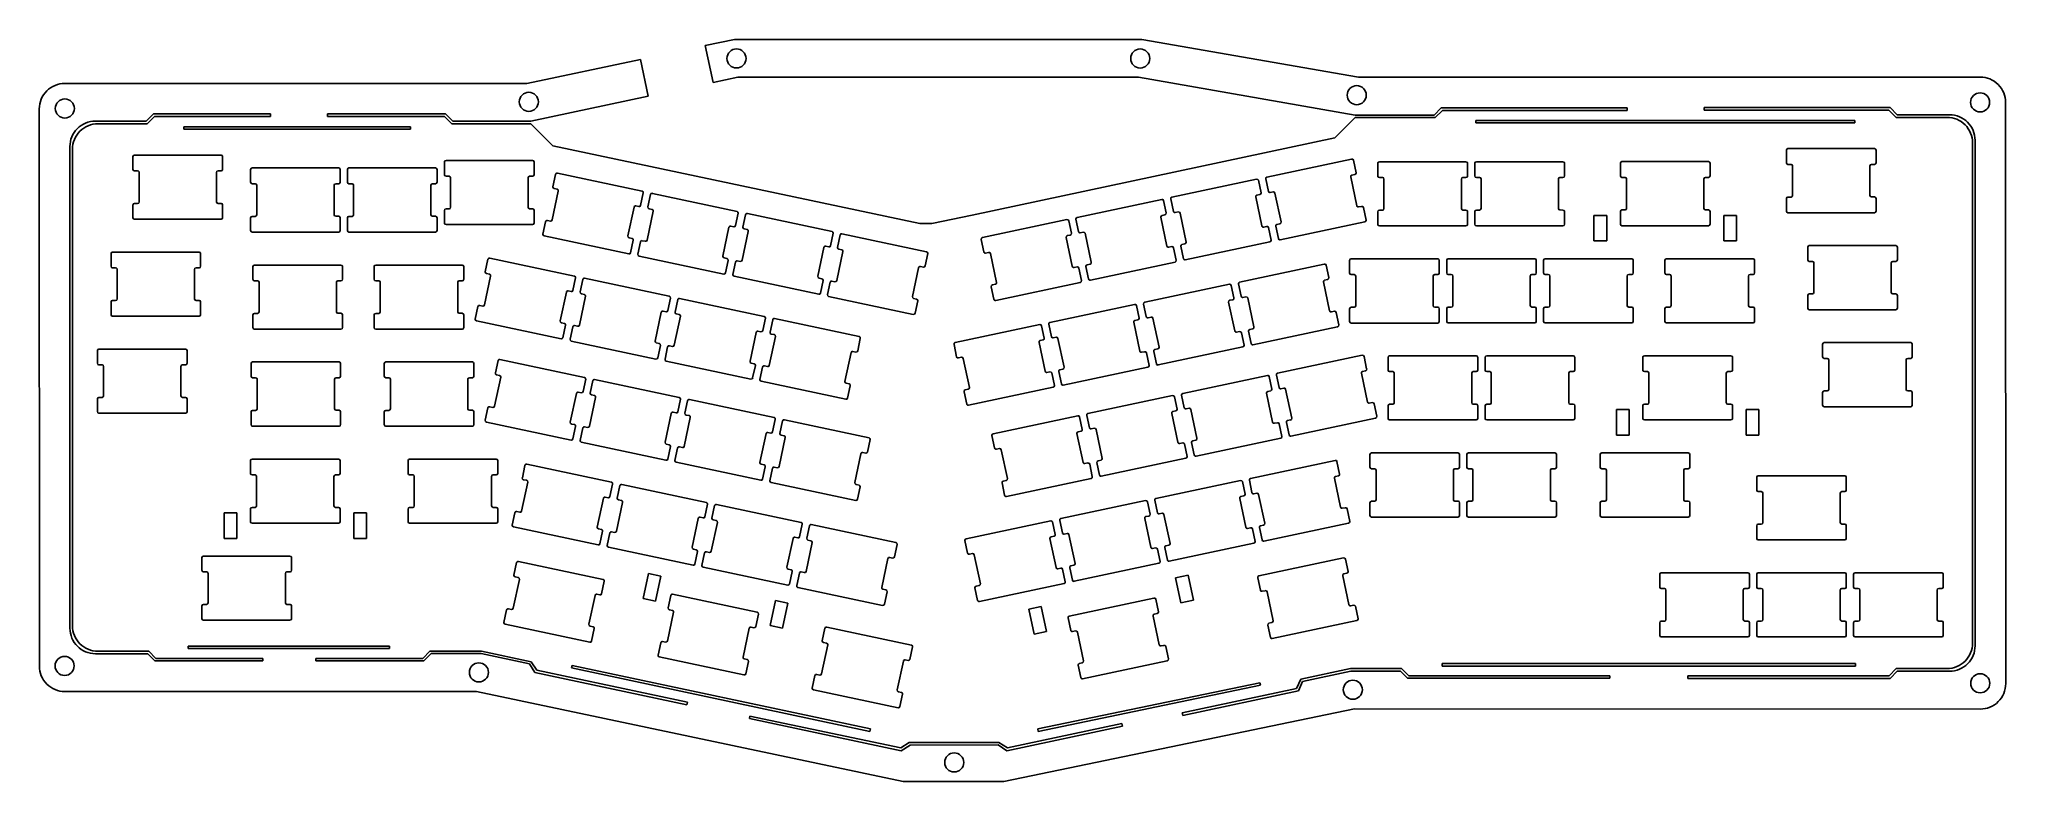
# Model space of a CAD drawing. Extents: x 7 to 394, y -192 to -46.
import ezdxf

# ---------------------------------------------------------------- set-up
doc = ezdxf.new("R2010")
doc.units = 0
doc.layers.add('Pcb_17aa', color=7, linetype='CONTINUOUS')

msp = doc.modelspace()

# ---------------------------------------------------------------- linework, layer by layer
at = {"layer": 'Pcb_17aa'}
for p, q in [((143.904, -45.974), (138.135, -47.2008)), ((143.904, -45.974, -1.6), (138.135, -47.2008, -1.6)), ((143.904, -45.974), (138.135, -47.2008)), ((143.904, -45.974, -1.6), (138.135, -47.2008, -1.6)), ((143.904, -45.974), (143.904, -45.974, -1.6)), ((223.906, -45.9765), (143.904, -45.974)), ((223.906, -45.9765, -1.6), (143.904, -45.974, -1.6)), ((143.904, -45.974), (143.904, -45.974, -1.6)), ((223.906, -45.9765), (143.904, -45.974)), ((223.906, -45.9765, -1.6), (143.904, -45.974, -1.6)), ((223.906, -45.9765), (223.906, -45.9765, -1.6)), ((266.466, -53.3806), (223.906, -45.9765)), ((266.466, -53.3806, -1.6), (223.906, -45.9765, -1.6)), ((223.906, -45.9765), (223.906, -45.9765, -1.6)), ((266.466, -53.3806), (223.906, -45.9765)), ((266.466, -53.3806, -1.6), (223.906, -45.9765, -1.6)), ((125.41, -49.9034), (103.101, -54.6329)), ((125.41, -49.9034, -1.6), (103.101, -54.6329, -1.6)), ((125.41, -49.9034), (103.101, -54.6329)), ((125.41, -49.9034, -1.6), (103.101, -54.6329, -1.6)), ((125.41, -49.9034), (125.41, -49.9034, -1.6)), ((126.954, -57.15), (125.41, -49.9034)), ((126.954, -57.15, -1.6), (125.41, -49.9034, -1.6)), ((125.41, -49.9034), (125.41, -49.9034, -1.6)), ((126.954, -57.15), (125.41, -49.9034)), ((126.954, -57.15, -1.6), (125.41, -49.9034, -1.6)), ((138.135, -47.2008), (138.135, -47.2008, -1.6)), ((138.135, -47.2008), (138.135, -47.2008, -1.6)), ((139.682, -54.4728), (138.135, -47.2008)), ((139.682, -54.4728, -1.6), (138.135, -47.2008, -1.6)), ((139.682, -54.4728), (138.135, -47.2008)), ((139.682, -54.4728, -1.6), (138.135, -47.2008, -1.6)), ((146.152, -49.7281), (146.152, -49.7281, -1.6)), ((146.152, -49.7281), (146.152, -49.7281, -1.6)), ((225.484, -49.7383), (225.484, -49.7383, -1.6)), ((225.484, -49.7383), (225.484, -49.7383, -1.6)), ((144.574, -53.4289), (139.682, -54.4728)), ((144.574, -53.4289, -1.6), (139.682, -54.4728, -1.6)), ((144.574, -53.4289), (139.682, -54.4728)), ((144.574, -53.4289, -1.6), (139.682, -54.4728, -1.6)), ((144.574, -53.4289), (144.574, -53.4289, -1.6)), ((223.279, -53.4289), (144.574, -53.4289)), ((223.279, -53.4289, -1.6), (144.574, -53.4289, -1.6)), ((144.574, -53.4289), (144.574, -53.4289, -1.6)), ((223.279, -53.4289), (144.574, -53.4289)), ((223.279, -53.4289, -1.6), (144.574, -53.4289, -1.6)), ((223.279, -53.4289), (223.279, -53.4289, -1.6)), ((265.844, -60.8432), (223.279, -53.4289)), ((265.844, -60.8432, -1.6), (223.279, -53.4289, -1.6)), ((223.279, -53.4289), (223.279, -53.4289, -1.6)), ((265.844, -60.8432), (223.279, -53.4289)), ((265.844, -60.8432, -1.6), (223.279, -53.4289, -1.6)), ((266.466, -53.3806), (266.466, -53.3806, -1.6)), ((388.637, -53.3832), (266.466, -53.3806)), ((388.637, -53.3832, -1.6), (266.466, -53.3806, -1.6)), ((266.466, -53.3806), (266.466, -53.3806, -1.6)), ((388.637, -53.3832), (266.466, -53.3806)), ((388.637, -53.3832, -1.6), (266.466, -53.3806, -1.6)), ((388.637, -53.3832), (388.637, -53.3832, -1.6)), ((388.637, -53.3832), (388.637, -53.3832, -1.6)), ((12.3012, -54.6278), (12.3012, -54.6278, -1.6)), ((103.101, -54.6329), (12.3012, -54.6278)), ((103.101, -54.6329, -1.6), (12.3012, -54.6278, -1.6)), ((12.3012, -54.6278), (12.3012, -54.6278, -1.6)), ((103.101, -54.6329), (12.3012, -54.6278)), ((103.101, -54.6329, -1.6), (12.3012, -54.6278, -1.6)), ((103.101, -54.6329), (103.101, -54.6329, -1.6)), ((103.101, -54.6329), (103.101, -54.6329, -1.6)), ((126.954, -57.15), (103.845, -62.0497)), ((126.954, -57.15, -1.6), (103.845, -62.0497, -1.6)), ((126.954, -57.15), (103.845, -62.0497)), ((126.954, -57.15, -1.6), (103.845, -62.0497, -1.6)), ((126.954, -57.15), (126.954, -57.15, -1.6)), ((126.954, -57.15), (126.954, -57.15, -1.6)), ((139.682, -54.4728), (139.682, -54.4728, -1.6)), ((139.682, -54.4728), (139.682, -54.4728, -1.6)), ((268.021, -56.9417), (268.021, -56.9417, -1.6)), ((268.021, -56.9417), (268.021, -56.9417, -1.6)), ((7.3025, -59.632), (7.3025, -59.632, -1.6)), ((7.3025, -59.632), (7.3025, -59.632, -1.6)), ((7.3025, -59.632), (7.3071, -169.078)), ((7.3025, -59.632, -1.6), (7.3071, -169.078, -1.6)), ((7.3025, -59.632), (7.3071, -169.078)), ((7.3025, -59.632, -1.6), (7.3071, -169.078, -1.6)), ((14.1838, -59.5554), (14.1838, -59.5554, -1.6)), ((14.1838, -59.5554), (14.1838, -59.5554, -1.6)), ((29.7332, -60.6247), (28.3159, -62.042)), ((29.7332, -60.6247, -1.6), (28.3159, -62.042, -1.6)), ((29.7332, -60.6247), (28.3159, -62.042)), ((29.7332, -60.6247, -1.6), (28.3159, -62.042, -1.6)), ((29.9314, -61.1327), (28.514, -62.55)), ((29.9314, -61.1327, -1.6), (28.514, -62.55, -1.6)), ((29.9314, -61.1327), (28.514, -62.55)), ((29.9314, -61.1327, -1.6), (28.514, -62.55, -1.6)), ((29.7332, -60.6247), (29.7332, -60.6247, -1.6)), ((29.7332, -60.6247), (52.738, -60.6247)), ((29.7332, -60.6247, -1.6), (52.738, -60.6247, -1.6)), ((29.7332, -60.6247), (29.7332, -60.6247, -1.6)), ((29.7332, -60.6247), (52.738, -60.6247)), ((29.7332, -60.6247, -1.6), (52.738, -60.6247, -1.6)), ((29.9314, -61.1327), (29.9314, -61.1327, -1.6)), ((29.9314, -61.1327), (29.9314, -61.1327, -1.6)), ((52.738, -61.1327), (29.9314, -61.1327)), ((52.738, -61.1327, -1.6), (29.9314, -61.1327, -1.6)), ((52.738, -61.1327), (29.9314, -61.1327)), ((52.738, -61.1327, -1.6), (29.9314, -61.1327, -1.6)), ((52.738, -60.6247), (52.738, -60.6247, -1.6)), ((52.738, -60.6247), (52.738, -61.1327)), ((52.738, -60.6247, -1.6), (52.738, -61.1327, -1.6)), ((52.738, -60.6247), (52.738, -60.6247, -1.6)), ((52.738, -60.6247), (52.738, -61.1327)), ((52.738, -60.6247, -1.6), (52.738, -61.1327, -1.6)), ((52.738, -61.1327), (52.738, -61.1327, -1.6)), ((52.738, -61.1327), (52.738, -61.1327, -1.6)), ((63.914, -60.6273), (63.914, -60.6273, -1.6)), ((87.1195, -60.6273), (63.914, -60.6273)), ((87.1195, -60.6273, -1.6), (63.914, -60.6273, -1.6)), ((63.914, -60.6273), (63.914, -60.6273, -1.6)), ((63.914, -60.6273), (63.914, -61.1276)), ((63.914, -60.6273, -1.6), (63.914, -61.1276, -1.6)), ((87.1195, -60.6273), (63.914, -60.6273)), ((63.914, -60.6273), (63.914, -61.1276)), ((87.1195, -60.6273, -1.6), (63.914, -60.6273, -1.6)), ((63.914, -60.6273, -1.6), (63.914, -61.1276, -1.6)), ((63.914, -61.1276), (63.914, -61.1276, -1.6)), ((63.914, -61.1276), (63.914, -61.1276, -1.6)), ((63.914, -61.1276), (86.9112, -61.1276)), ((63.914, -61.1276, -1.6), (86.9112, -61.1276, -1.6)), ((63.914, -61.1276), (86.9112, -61.1276)), ((63.914, -61.1276, -1.6), (86.9112, -61.1276, -1.6)), ((86.9112, -61.1276), (86.9112, -61.1276, -1.6)), ((86.9112, -61.1276), (86.9112, -61.1276, -1.6)), ((88.3336, -62.55), (86.9112, -61.1276)), ((88.3336, -62.55, -1.6), (86.9112, -61.1276, -1.6)), ((88.3336, -62.55), (86.9112, -61.1276)), ((88.3336, -62.55, -1.6), (86.9112, -61.1276, -1.6)), ((87.1195, -60.6273), (87.1195, -60.6273, -1.6)), ((87.1195, -60.6273), (87.1195, -60.6273, -1.6)), ((87.1195, -60.6273), (88.5419, -62.0497)), ((87.1195, -60.6273, -1.6), (88.5419, -62.0497, -1.6)), ((87.1195, -60.6273), (88.5419, -62.0497)), ((87.1195, -60.6273, -1.6), (88.5419, -62.0497, -1.6)), ((105.35, -58.2473), (105.35, -58.2473, -1.6)), ((105.35, -58.2473), (105.35, -58.2473, -1.6)), ((261.874, -65.3212), (265.844, -61.3435)), ((261.874, -65.3212, -1.6), (265.844, -61.3435, -1.6)), ((261.874, -65.3212), (265.844, -61.3435)), ((261.874, -65.3212, -1.6), (265.844, -61.3435, -1.6)), ((265.844, -60.8432), (265.844, -60.8432, -1.6)), ((281.346, -60.8432), (265.844, -60.8432)), ((281.346, -60.8432, -1.6), (265.844, -60.8432, -1.6)), ((265.844, -60.8432), (265.844, -60.8432, -1.6)), ((281.346, -60.8432), (265.844, -60.8432)), ((281.346, -60.8432, -1.6), (265.844, -60.8432, -1.6)), ((265.844, -61.3435), (265.844, -61.3435, -1.6)), ((265.844, -61.3435), (265.844, -61.3435, -1.6)), ((281.564, -61.3435), (265.844, -61.3435)), ((281.564, -61.3435, -1.6), (265.844, -61.3435, -1.6)), ((281.564, -61.3435), (265.844, -61.3435)), ((281.564, -61.3435, -1.6), (265.844, -61.3435, -1.6)), ((281.346, -60.8432), (282.755, -59.4335)), ((281.346, -60.8432, -1.6), (282.755, -59.4335, -1.6)), ((281.346, -60.8432), (282.755, -59.4335)), ((281.346, -60.8432, -1.6), (282.755, -59.4335, -1.6)), ((281.346, -60.8432), (281.346, -60.8432, -1.6)), ((281.346, -60.8432), (281.346, -60.8432, -1.6)), ((281.564, -61.3435), (282.976, -59.9313)), ((281.564, -61.3435, -1.6), (282.976, -59.9313, -1.6)), ((281.564, -61.3435), (282.976, -59.9313)), ((281.564, -61.3435, -1.6), (282.976, -59.9313, -1.6)), ((281.564, -61.3435), (281.564, -61.3435, -1.6)), ((281.564, -61.3435), (281.564, -61.3435, -1.6)), ((282.755, -59.4335), (282.755, -59.4335, -1.6)), ((319.255, -59.4335), (282.755, -59.4335)), ((319.255, -59.4335, -1.6), (282.755, -59.4335, -1.6)), ((282.755, -59.4335), (282.755, -59.4335, -1.6)), ((319.255, -59.4335), (282.755, -59.4335)), ((319.255, -59.4335, -1.6), (282.755, -59.4335, -1.6)), ((282.976, -59.9313), (282.976, -59.9313, -1.6)), ((282.976, -59.9313), (282.976, -59.9313, -1.6)), ((282.976, -59.9313), (319.255, -59.9338)), ((282.976, -59.9313, -1.6), (319.255, -59.9338, -1.6)), ((282.976, -59.9313), (319.255, -59.9338)), ((282.976, -59.9313, -1.6), (319.255, -59.9338, -1.6)), ((319.255, -59.4335), (319.255, -59.4335, -1.6)), ((319.255, -59.9338), (319.255, -59.4335)), ((319.255, -59.9338, -1.6), (319.255, -59.4335, -1.6)), ((319.255, -59.4335), (319.255, -59.4335, -1.6)), ((319.255, -59.9338), (319.255, -59.4335)), ((319.255, -59.9338, -1.6), (319.255, -59.4335, -1.6)), ((319.255, -59.9338), (319.255, -59.9338, -1.6)), ((319.255, -59.9338), (319.255, -59.9338, -1.6)), ((334.432, -59.3827), (334.432, -59.3827, -1.6)), ((334.432, -59.3827), (370.931, -59.3827)), ((334.432, -59.3827, -1.6), (370.931, -59.3827, -1.6)), ((334.432, -59.3827), (334.432, -59.3827, -1.6)), ((334.432, -59.883), (334.432, -59.3827)), ((334.432, -59.883, -1.6), (334.432, -59.3827, -1.6)), ((334.432, -59.3827), (370.931, -59.3827)), ((334.432, -59.883), (334.432, -59.3827)), ((334.432, -59.3827, -1.6), (370.931, -59.3827, -1.6)), ((334.432, -59.883, -1.6), (334.432, -59.3827, -1.6)), ((334.432, -59.883), (334.432, -59.883, -1.6)), ((370.721, -59.883), (334.432, -59.883)), ((370.721, -59.883, -1.6), (334.432, -59.883, -1.6)), ((334.432, -59.883), (334.432, -59.883, -1.6)), ((370.721, -59.883), (334.432, -59.883)), ((370.721, -59.883, -1.6), (334.432, -59.883, -1.6)), ((370.721, -59.883), (370.721, -59.883, -1.6)), ((372.135, -61.2978), (370.721, -59.883)), ((372.135, -61.2978, -1.6), (370.721, -59.883, -1.6)), ((370.721, -59.883), (370.721, -59.883, -1.6)), ((372.135, -61.2978), (370.721, -59.883)), ((372.135, -61.2978, -1.6), (370.721, -59.883, -1.6)), ((370.931, -59.3827), (370.931, -59.3827, -1.6)), ((370.931, -59.3827), (372.346, -60.7974)), ((370.931, -59.3827, -1.6), (372.346, -60.7974, -1.6)), ((370.931, -59.3827), (370.931, -59.3827, -1.6)), ((370.931, -59.3827), (372.346, -60.7974)), ((370.931, -59.3827, -1.6), (372.346, -60.7974, -1.6)), ((372.135, -61.2978), (372.135, -61.2978, -1.6)), ((372.135, -61.2978), (382.137, -61.2978)), ((372.135, -61.2978, -1.6), (382.137, -61.2978, -1.6)), ((372.135, -61.2978), (372.135, -61.2978, -1.6)), ((372.135, -61.2978), (382.137, -61.2978)), ((372.135, -61.2978, -1.6), (382.137, -61.2978, -1.6)), ((372.346, -60.7974), (372.346, -60.7974, -1.6)), ((372.346, -60.7974), (382.635, -60.7974)), ((372.346, -60.7974, -1.6), (382.635, -60.7974, -1.6)), ((372.346, -60.7974), (372.346, -60.7974, -1.6)), ((372.346, -60.7974), (382.635, -60.7974)), ((372.346, -60.7974, -1.6), (382.635, -60.7974, -1.6)), ((382.137, -61.2978), (382.137, -61.2978, -1.6)), ((382.137, -61.2978), (382.137, -61.2978, -1.6)), ((382.635, -60.7974), (382.635, -60.7974, -1.6)), ((382.635, -60.7974), (382.635, -60.7974, -1.6)), ((390.498, -58.354), (390.498, -58.354, -1.6)), ((390.498, -58.354), (390.498, -58.354, -1.6)), ((393.642, -58.3819), (393.642, -58.3819, -1.6)), ((393.642, -58.3819), (393.647, -172.534)), ((393.642, -58.3819, -1.6), (393.647, -172.534, -1.6)), ((393.642, -58.3819), (393.642, -58.3819, -1.6)), ((393.642, -58.3819), (393.647, -172.534)), ((393.642, -58.3819, -1.6), (393.647, -172.534, -1.6)), ((18.3083, -62.0416), (18.3083, -62.0416, -1.6)), ((28.3159, -62.042), (18.3083, -62.0416)), ((28.3159, -62.042, -1.6), (18.3083, -62.0416, -1.6)), ((18.3083, -62.0416), (18.3083, -62.0416, -1.6)), ((28.3159, -62.042), (18.3083, -62.0416)), ((28.3159, -62.042, -1.6), (18.3083, -62.0416, -1.6)), ((18.8062, -62.55), (18.8062, -62.55, -1.6)), ((18.8062, -62.55), (18.8062, -62.55, -1.6)), ((18.8062, -62.55), (28.514, -62.55)), ((18.8062, -62.55, -1.6), (28.514, -62.55, -1.6)), ((18.8062, -62.55), (28.514, -62.55)), ((18.8062, -62.55, -1.6), (28.514, -62.55, -1.6)), ((28.3159, -62.042), (28.3159, -62.042, -1.6)), ((28.3159, -62.042), (28.3159, -62.042, -1.6)), ((28.514, -62.55), (28.514, -62.55, -1.6)), ((28.514, -62.55), (28.514, -62.55, -1.6)), ((35.6819, -63.1342), (35.6819, -63.1342, -1.6)), ((35.6819, -63.1342), (80.2589, -63.1342)), ((35.6819, -63.1342, -1.6), (80.2589, -63.1342, -1.6)), ((35.6819, -63.1342), (35.6819, -63.1342, -1.6)), ((35.6819, -63.6346), (35.6819, -63.1342)), ((35.6819, -63.6346, -1.6), (35.6819, -63.1342, -1.6)), ((35.6819, -63.1342), (80.2589, -63.1342)), ((35.6819, -63.6346), (35.6819, -63.1342)), ((35.6819, -63.1342, -1.6), (80.2589, -63.1342, -1.6)), ((35.6819, -63.6346, -1.6), (35.6819, -63.1342, -1.6)), ((35.6819, -63.6346), (35.6819, -63.6346, -1.6)), ((80.2589, -63.6346), (35.6819, -63.6346)), ((80.2589, -63.6346, -1.6), (35.6819, -63.6346, -1.6)), ((35.6819, -63.6346), (35.6819, -63.6346, -1.6)), ((80.2589, -63.6346), (35.6819, -63.6346)), ((80.2589, -63.6346, -1.6), (35.6819, -63.6346, -1.6)), ((80.2589, -63.1342), (80.2589, -63.1342, -1.6)), ((80.2589, -63.1342), (80.2589, -63.6346)), ((80.2589, -63.1342, -1.6), (80.2589, -63.6346, -1.6)), ((80.2589, -63.1342), (80.2589, -63.1342, -1.6)), ((80.2589, -63.1342), (80.2589, -63.6346)), ((80.2589, -63.1342, -1.6), (80.2589, -63.6346, -1.6)), ((80.2589, -63.6346), (80.2589, -63.6346, -1.6)), ((80.2589, -63.6346), (80.2589, -63.6346, -1.6)), ((88.3336, -62.55), (88.3336, -62.55, -1.6)), ((88.3336, -62.55), (88.3336, -62.55, -1.6)), ((88.3336, -62.55), (103.845, -62.55)), ((88.3336, -62.55, -1.6), (103.845, -62.55, -1.6)), ((88.3336, -62.55), (103.845, -62.55)), ((88.3336, -62.55, -1.6), (103.845, -62.55, -1.6)), ((88.5419, -62.0497), (88.5419, -62.0497, -1.6)), ((88.5419, -62.0497), (88.5419, -62.0497, -1.6)), ((88.5419, -62.0497), (103.845, -62.0497)), ((88.5419, -62.0497, -1.6), (103.845, -62.0497, -1.6)), ((88.5419, -62.0497), (103.845, -62.0497)), ((88.5419, -62.0497, -1.6), (103.845, -62.0497, -1.6)), ((103.845, -62.0497), (103.845, -62.0497, -1.6)), ((103.845, -62.0497), (103.845, -62.0497, -1.6)), ((103.845, -62.55), (103.845, -62.55, -1.6)), ((103.845, -62.55), (103.845, -62.55, -1.6)), ((108.207, -66.9087), (103.845, -62.55)), ((108.207, -66.9087, -1.6), (103.845, -62.55, -1.6)), ((108.207, -66.9087), (103.845, -62.55)), ((108.207, -66.9087, -1.6), (103.845, -62.55, -1.6)), ((261.874, -65.3212), (190.597, -80.5358)), ((261.874, -65.3212, -1.6), (190.597, -80.5358, -1.6)), ((261.874, -65.3212), (190.597, -80.5358)), ((261.874, -65.3212, -1.6), (190.597, -80.5358, -1.6)), ((261.874, -65.3212), (261.874, -65.3212, -1.6)), ((261.874, -65.3212), (261.874, -65.3212, -1.6)), ((289.563, -61.8846), (289.563, -61.8846, -1.6)), ((289.563, -61.8846), (363.992, -61.8846)), ((289.563, -61.8846, -1.6), (363.992, -61.8846, -1.6)), ((289.563, -61.8846), (289.563, -61.8846, -1.6)), ((289.563, -61.8846), (289.563, -62.3849)), ((289.563, -61.8846, -1.6), (289.563, -62.3849, -1.6)), ((289.563, -61.8846), (363.992, -61.8846)), ((289.563, -61.8846), (289.563, -62.3849)), ((289.563, -61.8846, -1.6), (363.992, -61.8846, -1.6)), ((289.563, -61.8846, -1.6), (289.563, -62.3849, -1.6)), ((289.563, -62.3849), (289.563, -62.3849, -1.6)), ((289.563, -62.3849), (289.563, -62.3849, -1.6)), ((289.563, -62.3849), (363.992, -62.3849)), ((289.563, -62.3849, -1.6), (363.992, -62.3849, -1.6)), ((289.563, -62.3849), (363.992, -62.3849)), ((289.563, -62.3849, -1.6), (363.992, -62.3849, -1.6)), ((363.992, -61.8846), (363.992, -61.8846, -1.6)), ((363.992, -61.8846), (363.992, -61.8846, -1.6)), ((363.992, -61.8846), (363.992, -62.3849)), ((363.992, -61.8846, -1.6), (363.992, -62.3849, -1.6)), ((363.992, -61.8846), (363.992, -62.3849)), ((363.992, -61.8846, -1.6), (363.992, -62.3849, -1.6)), ((363.992, -62.3849), (363.992, -62.3849, -1.6)), ((363.992, -62.3849), (363.992, -62.3849, -1.6)), ((13.3096, -67.0458), (13.3096, -67.0458, -1.6)), ((13.3096, -67.0458), (13.3096, -67.0458, -1.6)), ((13.3096, -67.0458), (13.3096, -161.656)), ((13.3096, -67.0458, -1.6), (13.3096, -161.656, -1.6)), ((13.3096, -67.0458), (13.3096, -161.656)), ((13.3096, -67.0458, -1.6), (13.3096, -161.656, -1.6)), ((13.8074, -67.5543), (13.8045, -161.158)), ((13.8074, -67.5543, -1.6), (13.8045, -161.158, -1.6)), ((13.8074, -67.5543), (13.8045, -161.158)), ((13.8074, -67.5543, -1.6), (13.8045, -161.158, -1.6)), ((13.8074, -67.5543), (13.8074, -67.5543, -1.6)), ((13.8074, -67.5543), (13.8074, -67.5543, -1.6)), ((25.7045, -69.0121), (25.7045, -69.0121, -1.6)), ((25.7045, -69.0121), (25.7045, -69.0121, -1.6)), ((25.7048, -71.5112), (25.7045, -69.0121)), ((25.7048, -71.5112, -1.6), (25.7045, -69.0121, -1.6)), ((25.7048, -71.5112), (25.7045, -69.0121)), ((25.7048, -71.5112, -1.6), (25.7045, -69.0121, -1.6)), ((26.0045, -68.7121), (26.0045, -68.7121, -1.6)), ((26.0045, -68.7121), (43.0098, -68.7121)), ((26.0045, -68.7121, -1.6), (43.0098, -68.7121, -1.6)), ((26.0045, -68.7121), (26.0045, -68.7121, -1.6)), ((26.0045, -68.7121), (43.0098, -68.7121)), ((26.0045, -68.7121, -1.6), (43.0098, -68.7121, -1.6)), ((43.0098, -68.7121), (43.0098, -68.7121, -1.6)), ((43.0098, -68.7121), (43.0098, -68.7121, -1.6)), ((43.3098, -69.0121), (43.3098, -69.0121, -1.6)), ((43.3121, -71.5112), (43.3098, -69.0121)), ((43.3121, -71.5112, -1.6), (43.3098, -69.0121, -1.6)), ((43.3098, -69.0121), (43.3098, -69.0121, -1.6)), ((43.3121, -71.5112), (43.3098, -69.0121)), ((43.3121, -71.5112, -1.6), (43.3098, -69.0121, -1.6)), ((108.207, -66.9087), (108.207, -66.9087, -1.6)), ((108.207, -66.9087), (108.207, -66.9087, -1.6)), ((108.207, -66.9087), (180.278, -82.1233)), ((108.207, -66.9087, -1.6), (180.278, -82.1233, -1.6)), ((108.207, -66.9087), (180.278, -82.1233)), ((108.207, -66.9087, -1.6), (180.278, -82.1233, -1.6)), ((248.49, -73.0319), (265.123, -69.4963)), ((248.49, -73.0319, -1.6), (265.123, -69.4963, -1.6)), ((248.49, -73.0319), (265.123, -69.4963)), ((248.49, -73.0319, -1.6), (265.123, -69.4963, -1.6)), ((265.123, -69.4963), (265.123, -69.4963, -1.6)), ((265.123, -69.4963), (265.123, -69.4963, -1.6)), ((350.571, -67.7421), (350.571, -67.7421, -1.6)), ((350.571, -67.7421), (350.571, -67.7421, -1.6)), ((350.571, -70.2412), (350.571, -67.7421)), ((350.571, -70.2412, -1.6), (350.571, -67.7421, -1.6)), ((350.571, -70.2412), (350.571, -67.7421)), ((350.571, -70.2412, -1.6), (350.571, -67.7421, -1.6)), ((350.871, -67.4421), (350.871, -67.4421, -1.6)), ((350.871, -67.4421), (367.876, -67.4421)), ((350.871, -67.4421, -1.6), (367.876, -67.4421, -1.6)), ((350.871, -67.4421), (350.871, -67.4421, -1.6)), ((350.871, -67.4421), (367.876, -67.4421)), ((350.871, -67.4421, -1.6), (367.876, -67.4421, -1.6)), ((367.876, -67.4421), (367.876, -67.4421, -1.6)), ((367.876, -67.4421), (367.876, -67.4421, -1.6)), ((368.176, -67.7421), (368.176, -67.7421, -1.6)), ((368.178, -70.2412), (368.176, -67.7421)), ((368.178, -70.2412, -1.6), (368.176, -67.7421, -1.6)), ((368.176, -67.7421), (368.176, -67.7421, -1.6)), ((368.178, -70.2412), (368.176, -67.7421)), ((368.178, -70.2412, -1.6), (368.176, -67.7421, -1.6)), ((387.142, -66.2965), (387.142, -66.2965, -1.6)), ((387.142, -66.2965), (387.142, -164.576)), ((387.142, -66.2965, -1.6), (387.142, -164.576, -1.6)), ((387.142, -66.2965), (387.142, -66.2965, -1.6)), ((387.142, -66.2965), (387.142, -164.576)), ((387.142, -66.2965, -1.6), (387.142, -164.576, -1.6)), ((387.64, -65.7962), (387.64, -65.7962, -1.6)), ((387.64, -65.7962), (387.642, -165.084)), ((387.64, -65.7962, -1.6), (387.642, -165.084, -1.6)), ((387.64, -65.7962), (387.64, -65.7962, -1.6)), ((387.64, -65.7962), (387.642, -165.084)), ((387.64, -65.7962, -1.6), (387.642, -165.084, -1.6)), ((25.7048, -71.5112), (25.7048, -71.5112, -1.6)), ((25.7048, -71.5112), (25.7048, -71.5112, -1.6)), ((26.0048, -71.8112), (26.6088, -71.8106)), ((26.0048, -71.8112, -1.6), (26.6088, -71.8106, -1.6)), ((26.0048, -71.8112), (26.6088, -71.8106)), ((26.0048, -71.8112, -1.6), (26.6088, -71.8106, -1.6)), ((26.0048, -71.8112), (26.0048, -71.8112, -1.6)), ((26.0048, -71.8112), (26.0048, -71.8112, -1.6)), ((26.6088, -71.8106), (26.6088, -71.8106, -1.6)), ((26.6088, -71.8106), (26.6088, -71.8106, -1.6)), ((26.9088, -72.1106), (26.9088, -72.1106, -1.6)), ((26.9088, -72.1106), (26.9088, -72.1106, -1.6)), ((26.909, -77.9165), (26.9088, -72.1106)), ((26.909, -77.9165, -1.6), (26.9088, -72.1106, -1.6)), ((26.909, -77.9165), (26.9088, -72.1106)), ((26.909, -77.9165, -1.6), (26.9088, -72.1106, -1.6)), ((42.118, -72.1109), (42.118, -72.1109, -1.6)), ((42.118, -72.1109), (42.118, -72.1109, -1.6)), ((42.118, -72.1109), (42.118, -77.9015)), ((42.118, -72.1109, -1.6), (42.118, -77.9015, -1.6)), ((42.118, -72.1109), (42.118, -77.9015)), ((42.118, -72.1109, -1.6), (42.118, -77.9015, -1.6)), ((42.418, -71.8109), (42.418, -71.8109, -1.6)), ((43.0121, -71.8112), (42.418, -71.8109)), ((43.0121, -71.8112, -1.6), (42.418, -71.8109, -1.6)), ((42.418, -71.8109), (42.418, -71.8109, -1.6)), ((43.0121, -71.8112), (42.418, -71.8109)), ((43.0121, -71.8112, -1.6), (42.418, -71.8109, -1.6)), ((43.0121, -71.8112), (43.0121, -71.8112, -1.6)), ((43.0121, -71.8112), (43.0121, -71.8112, -1.6)), ((43.3121, -71.5112), (43.3121, -71.5112, -1.6)), ((43.3121, -71.5112), (43.3121, -71.5112, -1.6)), ((48.8185, -71.5394), (48.8185, -71.5394, -1.6)), ((48.8185, -71.5394), (48.8185, -71.5394, -1.6)), ((48.8188, -74.0385), (48.8185, -71.5394)), ((48.8188, -74.0385, -1.6), (48.8185, -71.5394, -1.6)), ((48.8188, -74.0385), (48.8185, -71.5394)), ((48.8188, -74.0385, -1.6), (48.8185, -71.5394, -1.6)), ((49.1185, -71.2394), (49.1185, -71.2394, -1.6)), ((49.1185, -71.2394), (66.1238, -71.2394)), ((49.1185, -71.2394, -1.6), (66.1238, -71.2394, -1.6)), ((49.1185, -71.2394), (49.1185, -71.2394, -1.6)), ((49.1185, -71.2394), (66.1238, -71.2394)), ((49.1185, -71.2394, -1.6), (66.1238, -71.2394, -1.6)), ((66.1238, -71.2394), (66.1238, -71.2394, -1.6)), ((66.1238, -71.2394), (66.1238, -71.2394, -1.6)), ((66.4238, -71.5394), (66.4238, -71.5394, -1.6)), ((66.4261, -74.0385), (66.4238, -71.5394)), ((66.4261, -74.0385, -1.6), (66.4238, -71.5394, -1.6)), ((66.4238, -71.5394), (66.4238, -71.5394, -1.6)), ((66.4261, -74.0385), (66.4238, -71.5394)), ((66.4261, -74.0385, -1.6), (66.4238, -71.5394, -1.6)), ((67.8431, -71.5394), (67.8431, -71.5394, -1.6)), ((67.8431, -71.5394), (67.8431, -71.5394, -1.6)), ((67.8434, -74.0385), (67.8431, -71.5394)), ((67.8434, -74.0385, -1.6), (67.8431, -71.5394, -1.6)), ((67.8434, -74.0385), (67.8431, -71.5394)), ((67.8434, -74.0385, -1.6), (67.8431, -71.5394, -1.6)), ((68.1431, -71.2394), (68.1431, -71.2394, -1.6)), ((68.1431, -71.2394), (85.1484, -71.2394)), ((68.1431, -71.2394, -1.6), (85.1484, -71.2394, -1.6)), ((68.1431, -71.2394), (68.1431, -71.2394, -1.6)), ((68.1431, -71.2394), (85.1484, -71.2394)), ((68.1431, -71.2394, -1.6), (85.1484, -71.2394, -1.6)), ((85.1484, -71.2394), (85.1484, -71.2394, -1.6)), ((85.1484, -71.2394), (85.1484, -71.2394, -1.6)), ((85.4484, -71.5394), (85.4484, -71.5394, -1.6)), ((85.4507, -74.0385), (85.4484, -71.5394)), ((85.4507, -74.0385, -1.6), (85.4484, -71.5394, -1.6)), ((85.4484, -71.5394), (85.4484, -71.5394, -1.6)), ((85.4507, -74.0385), (85.4484, -71.5394)), ((85.4507, -74.0385, -1.6), (85.4484, -71.5394, -1.6)), ((86.9058, -70.0662), (86.9058, -70.0662, -1.6)), ((86.9058, -70.0662), (86.9058, -70.0662, -1.6)), ((86.9061, -72.5653), (86.9058, -70.0662)), ((86.9061, -72.5653, -1.6), (86.9058, -70.0662, -1.6)), ((86.9061, -72.5653), (86.9058, -70.0662)), ((86.9061, -72.5653, -1.6), (86.9058, -70.0662, -1.6)), ((86.9061, -72.5653), (86.9061, -72.5653, -1.6)), ((86.9061, -72.5653), (86.9061, -72.5653, -1.6)), ((87.2058, -69.7662), (87.2058, -69.7662, -1.6)), ((87.2058, -69.7662), (104.211, -69.7662)), ((87.2058, -69.7662, -1.6), (104.211, -69.7662, -1.6)), ((87.2058, -69.7662), (87.2058, -69.7662, -1.6)), ((87.2058, -69.7662), (104.211, -69.7662)), ((87.2058, -69.7662, -1.6), (104.211, -69.7662, -1.6)), ((87.2061, -72.8653), (87.8101, -72.8647)), ((87.2061, -72.8653, -1.6), (87.8101, -72.8647, -1.6)), ((87.2061, -72.8653), (87.8101, -72.8647)), ((87.2061, -72.8653, -1.6), (87.8101, -72.8647, -1.6)), ((87.2061, -72.8653), (87.2061, -72.8653, -1.6)), ((87.2061, -72.8653), (87.2061, -72.8653, -1.6)), ((87.8101, -72.8647), (87.8101, -72.8647, -1.6)), ((87.8101, -72.8647), (87.8101, -72.8647, -1.6)), ((88.1101, -73.1647), (88.1101, -73.1647, -1.6)), ((88.1101, -73.1647), (88.1101, -73.1647, -1.6)), ((88.1103, -78.9706), (88.1101, -73.1647)), ((88.1103, -78.9706, -1.6), (88.1101, -73.1647, -1.6)), ((88.1103, -78.9706), (88.1101, -73.1647)), ((88.1103, -78.9706, -1.6), (88.1101, -73.1647, -1.6)), ((103.319, -73.165), (103.319, -73.165, -1.6)), ((103.319, -73.165), (103.319, -73.165, -1.6)), ((103.319, -73.165), (103.319, -78.9556)), ((103.319, -73.165, -1.6), (103.319, -78.9556, -1.6)), ((103.319, -73.165), (103.319, -78.9556)), ((103.319, -73.165, -1.6), (103.319, -78.9556, -1.6)), ((103.619, -72.865), (103.619, -72.865, -1.6)), ((104.213, -72.8653), (103.619, -72.865)), ((104.213, -72.8653, -1.6), (103.619, -72.865, -1.6)), ((103.619, -72.865), (103.619, -72.865, -1.6)), ((104.213, -72.8653), (103.619, -72.865)), ((104.213, -72.8653, -1.6), (103.619, -72.865, -1.6)), ((104.211, -69.7662), (104.211, -69.7662, -1.6)), ((104.211, -69.7662), (104.211, -69.7662, -1.6)), ((104.213, -72.8653), (104.213, -72.8653, -1.6)), ((104.213, -72.8653), (104.213, -72.8653, -1.6)), ((104.511, -70.0662), (104.511, -70.0662, -1.6)), ((104.513, -72.5653), (104.511, -70.0662)), ((104.513, -72.5653, -1.6), (104.511, -70.0662, -1.6)), ((104.511, -70.0662), (104.511, -70.0662, -1.6)), ((104.513, -72.5653), (104.511, -70.0662)), ((104.513, -72.5653, -1.6), (104.511, -70.0662, -1.6)), ((104.513, -72.5653), (104.513, -72.5653, -1.6)), ((104.513, -72.5653), (104.513, -72.5653, -1.6)), ((108.22, -74.9378), (108.739, -72.4933)), ((108.22, -74.9378, -1.6), (108.739, -72.4933, -1.6)), ((108.22, -74.9378), (108.739, -72.4933)), ((108.22, -74.9378, -1.6), (108.739, -72.4933, -1.6)), ((108.739, -72.4933), (108.739, -72.4933, -1.6)), ((108.739, -72.4933), (108.739, -72.4933, -1.6)), ((109.095, -72.2622), (109.095, -72.2622, -1.6)), ((109.095, -72.2622), (125.729, -75.7978)), ((109.095, -72.2622, -1.6), (125.729, -75.7978, -1.6)), ((109.095, -72.2622), (109.095, -72.2622, -1.6)), ((109.095, -72.2622), (125.729, -75.7978)), ((109.095, -72.2622, -1.6), (125.729, -75.7978, -1.6)), ((248.259, -73.3877), (248.259, -73.3877, -1.6)), ((248.259, -73.3877), (248.259, -73.3877, -1.6)), ((248.778, -75.8321), (248.259, -73.3877)), ((248.778, -75.8321, -1.6), (248.259, -73.3877, -1.6)), ((248.778, -75.8321), (248.259, -73.3877)), ((248.778, -75.8321, -1.6), (248.259, -73.3877, -1.6)), ((248.49, -73.0319), (248.49, -73.0319, -1.6)), ((248.49, -73.0319), (248.49, -73.0319, -1.6)), ((264.958, -73.0062), (264.958, -73.0062, -1.6)), ((264.958, -73.0062), (264.958, -73.0062, -1.6)), ((264.958, -73.0062), (266.162, -78.6703)), ((264.958, -73.0062, -1.6), (266.162, -78.6703, -1.6)), ((264.958, -73.0062), (266.162, -78.6703)), ((264.958, -73.0062, -1.6), (266.162, -78.6703, -1.6)), ((265.77, -72.5271), (265.189, -72.6504)), ((265.77, -72.5271, -1.6), (265.189, -72.6504, -1.6)), ((265.77, -72.5271), (265.189, -72.6504)), ((265.77, -72.5271, -1.6), (265.189, -72.6504, -1.6)), ((265.189, -72.6504), (265.189, -72.6504, -1.6)), ((265.189, -72.6504), (265.189, -72.6504, -1.6)), ((265.479, -69.7273), (265.479, -69.7273, -1.6)), ((266.001, -72.1713), (265.479, -69.7273)), ((266.001, -72.1713, -1.6), (265.479, -69.7273, -1.6)), ((265.479, -69.7273), (265.479, -69.7273, -1.6)), ((266.001, -72.1713), (265.479, -69.7273)), ((266.001, -72.1713, -1.6), (265.479, -69.7273, -1.6)), ((265.77, -72.5271), (265.77, -72.5271, -1.6)), ((265.77, -72.5271), (265.77, -72.5271, -1.6)), ((266.001, -72.1713), (266.001, -72.1713, -1.6)), ((266.001, -72.1713), (266.001, -72.1713, -1.6)), ((270.294, -70.3202), (270.294, -70.3202, -1.6)), ((270.294, -70.3202), (270.294, -70.3202, -1.6)), ((270.294, -72.8193), (270.294, -70.3202)), ((270.294, -72.8193, -1.6), (270.294, -70.3202, -1.6)), ((270.294, -72.8193), (270.294, -70.3202)), ((270.294, -72.8193, -1.6), (270.294, -70.3202, -1.6)), ((270.294, -72.8193), (270.294, -72.8193, -1.6)), ((270.294, -72.8193), (270.294, -72.8193, -1.6)), ((270.594, -70.0202), (270.594, -70.0202, -1.6)), ((270.594, -70.0202), (287.599, -70.0202)), ((270.594, -70.0202, -1.6), (287.599, -70.0202, -1.6)), ((270.594, -70.0202), (270.594, -70.0202, -1.6)), ((270.594, -70.0202), (287.599, -70.0202)), ((270.594, -70.0202, -1.6), (287.599, -70.0202, -1.6)), ((270.594, -73.1193), (271.198, -73.1187)), ((270.594, -73.1193, -1.6), (271.198, -73.1187, -1.6)), ((270.594, -73.1193), (271.198, -73.1187)), ((270.594, -73.1193, -1.6), (271.198, -73.1187, -1.6)), ((270.594, -73.1193), (270.594, -73.1193, -1.6)), ((270.594, -73.1193), (270.594, -73.1193, -1.6)), ((271.198, -73.1187), (271.198, -73.1187, -1.6)), ((271.198, -73.1187), (271.198, -73.1187, -1.6)), ((287.007, -73.119), (287.007, -73.119, -1.6)), ((287.601, -73.1193), (287.007, -73.119)), ((287.601, -73.1193, -1.6), (287.007, -73.119, -1.6)), ((287.007, -73.119), (287.007, -73.119, -1.6)), ((287.601, -73.1193), (287.007, -73.119)), ((287.601, -73.1193, -1.6), (287.007, -73.119, -1.6)), ((287.599, -70.0202), (287.599, -70.0202, -1.6)), ((287.599, -70.0202), (287.599, -70.0202, -1.6)), ((287.601, -73.1193), (287.601, -73.1193, -1.6)), ((287.601, -73.1193), (287.601, -73.1193, -1.6)), ((287.899, -70.3202), (287.899, -70.3202, -1.6)), ((287.901, -72.8193), (287.899, -70.3202)), ((287.901, -72.8193, -1.6), (287.899, -70.3202, -1.6)), ((287.899, -70.3202), (287.899, -70.3202, -1.6)), ((287.901, -72.8193), (287.899, -70.3202)), ((287.901, -72.8193, -1.6), (287.899, -70.3202, -1.6)), ((287.901, -72.8193), (287.901, -72.8193, -1.6)), ((287.901, -72.8193), (287.901, -72.8193, -1.6)), ((289.357, -70.3075), (289.357, -70.3075, -1.6)), ((289.357, -70.3075), (289.357, -70.3075, -1.6)), ((289.357, -72.8066), (289.357, -70.3075)), ((289.357, -72.8066, -1.6), (289.357, -70.3075, -1.6)), ((289.357, -72.8066), (289.357, -70.3075)), ((289.357, -72.8066, -1.6), (289.357, -70.3075, -1.6)), ((289.357, -72.8066), (289.357, -72.8066, -1.6)), ((289.357, -72.8066), (289.357, -72.8066, -1.6)), ((289.657, -70.0075), (289.657, -70.0075, -1.6)), ((289.657, -70.0075), (306.662, -70.0075)), ((289.657, -70.0075, -1.6), (306.662, -70.0075, -1.6)), ((289.657, -70.0075), (289.657, -70.0075, -1.6)), ((289.657, -70.0075), (306.662, -70.0075)), ((289.657, -70.0075, -1.6), (306.662, -70.0075, -1.6)), ((289.657, -73.1066), (290.261, -73.106)), ((289.657, -73.1066, -1.6), (290.261, -73.106, -1.6)), ((289.657, -73.1066), (290.261, -73.106)), ((289.657, -73.1066, -1.6), (290.261, -73.106, -1.6)), ((289.657, -73.1066), (289.657, -73.1066, -1.6)), ((289.657, -73.1066), (289.657, -73.1066, -1.6)), ((290.261, -73.106), (290.261, -73.106, -1.6)), ((290.261, -73.106), (290.261, -73.106, -1.6)), ((306.07, -73.1063), (306.07, -73.1063, -1.6)), ((306.664, -73.1066), (306.07, -73.1063)), ((306.664, -73.1066, -1.6), (306.07, -73.1063, -1.6)), ((306.07, -73.1063), (306.07, -73.1063, -1.6)), ((306.664, -73.1066), (306.07, -73.1063)), ((306.664, -73.1066, -1.6), (306.07, -73.1063, -1.6)), ((306.662, -70.0075), (306.662, -70.0075, -1.6)), ((306.662, -70.0075), (306.662, -70.0075, -1.6)), ((306.664, -73.1066), (306.664, -73.1066, -1.6)), ((306.664, -73.1066), (306.664, -73.1066, -1.6)), ((306.962, -70.3075), (306.962, -70.3075, -1.6)), ((306.964, -72.8066), (306.962, -70.3075)), ((306.964, -72.8066, -1.6), (306.962, -70.3075, -1.6)), ((306.962, -70.3075), (306.962, -70.3075, -1.6)), ((306.964, -72.8066), (306.962, -70.3075)), ((306.964, -72.8066, -1.6), (306.962, -70.3075, -1.6)), ((306.964, -72.8066), (306.964, -72.8066, -1.6)), ((306.964, -72.8066), (306.964, -72.8066, -1.6)), ((317.957, -70.2948), (317.957, -70.2948, -1.6)), ((317.96, -72.7989), (317.957, -70.2948)), ((317.96, -72.7989, -1.6), (317.957, -70.2948, -1.6)), ((317.957, -70.2948), (317.957, -70.2948, -1.6)), ((317.96, -72.7989), (317.957, -70.2948)), ((317.96, -72.7989, -1.6), (317.957, -70.2948, -1.6)), ((317.96, -72.7989), (317.96, -72.7989, -1.6)), ((317.96, -72.7989), (317.96, -72.7989, -1.6)), ((318.257, -69.9948), (318.257, -69.9948, -1.6)), ((318.257, -69.9948), (318.257, -69.9948, -1.6)), ((318.257, -69.9948), (335.262, -69.9948)), ((318.257, -69.9948, -1.6), (335.262, -69.9948, -1.6)), ((318.257, -69.9948), (335.262, -69.9948)), ((318.257, -69.9948, -1.6), (335.262, -69.9948, -1.6)), ((318.26, -73.0989), (318.26, -73.0989, -1.6)), ((318.26, -73.0989), (318.853, -73.0992)), ((318.26, -73.0989, -1.6), (318.853, -73.0992, -1.6)), ((318.26, -73.0989), (318.26, -73.0989, -1.6)), ((318.26, -73.0989), (318.853, -73.0992)), ((318.26, -73.0989, -1.6), (318.853, -73.0992, -1.6)), ((318.853, -73.0992), (318.853, -73.0992, -1.6)), ((318.853, -73.0992), (318.853, -73.0992, -1.6)), ((319.153, -73.3992), (319.153, -73.3992, -1.6)), ((319.154, -79.1896), (319.153, -73.3992)), ((319.154, -79.1896, -1.6), (319.153, -73.3992, -1.6)), ((319.153, -73.3992), (319.153, -73.3992, -1.6)), ((319.154, -79.1896), (319.153, -73.3992)), ((319.154, -79.1896, -1.6), (319.153, -73.3992, -1.6)), ((334.353, -73.3984), (334.353, -73.3984, -1.6)), ((334.353, -73.3984), (334.353, -79.1896)), ((334.353, -73.3984, -1.6), (334.353, -79.1896, -1.6)), ((334.353, -73.3984), (334.353, -73.3984, -1.6)), ((334.353, -73.3984), (334.353, -79.1896)), ((334.353, -73.3984, -1.6), (334.353, -79.1896, -1.6)), ((334.653, -73.0984), (334.653, -73.0984, -1.6)), ((334.653, -73.0984), (334.653, -73.0984, -1.6)), ((335.262, -73.0989), (334.653, -73.0984)), ((335.262, -73.0989, -1.6), (334.653, -73.0984, -1.6)), ((335.262, -73.0989), (334.653, -73.0984)), ((335.262, -73.0989, -1.6), (334.653, -73.0984, -1.6)), ((335.262, -69.9948), (335.262, -69.9948, -1.6)), ((335.262, -69.9948), (335.262, -69.9948, -1.6)), ((335.262, -73.0989), (335.262, -73.0989, -1.6)), ((335.262, -73.0989), (335.262, -73.0989, -1.6)), ((335.562, -70.2948), (335.562, -70.2948, -1.6)), ((335.562, -70.2948), (335.562, -70.2948, -1.6)), ((335.562, -72.7989), (335.562, -70.2948)), ((335.562, -72.7989, -1.6), (335.562, -70.2948, -1.6)), ((335.562, -72.7989), (335.562, -70.2948)), ((335.562, -72.7989, -1.6), (335.562, -70.2948, -1.6)), ((335.562, -72.7989), (335.562, -72.7989, -1.6)), ((335.562, -72.7989), (335.562, -72.7989, -1.6)), ((350.571, -70.2412), (350.571, -70.2412, -1.6)), ((350.571, -70.2412), (350.571, -70.2412, -1.6)), ((350.871, -70.5412), (351.475, -70.5406)), ((350.871, -70.5412, -1.6), (351.475, -70.5406, -1.6)), ((350.871, -70.5412), (351.475, -70.5406)), ((350.871, -70.5412, -1.6), (351.475, -70.5406, -1.6)), ((350.871, -70.5412), (350.871, -70.5412, -1.6)), ((350.871, -70.5412), (350.871, -70.5412, -1.6)), ((351.475, -70.5406), (351.475, -70.5406, -1.6)), ((351.475, -70.5406), (351.475, -70.5406, -1.6)), ((351.775, -70.8406), (351.775, -70.8406, -1.6)), ((351.775, -70.8406), (351.775, -70.8406, -1.6)), ((351.775, -76.6465), (351.775, -70.8406)), ((351.775, -76.6465, -1.6), (351.775, -70.8406, -1.6)), ((351.775, -76.6465), (351.775, -70.8406)), ((351.775, -76.6465, -1.6), (351.775, -70.8406, -1.6)), ((366.984, -70.8409), (366.984, -70.8409, -1.6)), ((366.984, -70.8409), (366.984, -70.8409, -1.6)), ((366.984, -70.8409), (366.984, -76.6315)), ((366.984, -70.8409, -1.6), (366.984, -76.6315, -1.6)), ((366.984, -70.8409), (366.984, -76.6315)), ((366.984, -70.8409, -1.6), (366.984, -76.6315, -1.6)), ((367.284, -70.5409), (367.284, -70.5409, -1.6)), ((367.878, -70.5412), (367.284, -70.5409)), ((367.878, -70.5412, -1.6), (367.284, -70.5409, -1.6)), ((367.284, -70.5409), (367.284, -70.5409, -1.6)), ((367.878, -70.5412), (367.284, -70.5409)), ((367.878, -70.5412, -1.6), (367.284, -70.5409, -1.6)), ((367.878, -70.5412), (367.878, -70.5412, -1.6)), ((367.878, -70.5412), (367.878, -70.5412, -1.6)), ((368.178, -70.2412), (368.178, -70.2412, -1.6)), ((368.178, -70.2412), (368.178, -70.2412, -1.6)), ((48.8188, -74.0385), (48.8188, -74.0385, -1.6)), ((48.8188, -74.0385), (48.8188, -74.0385, -1.6)), ((49.1188, -74.3385), (49.7228, -74.3379)), ((49.1188, -74.3385, -1.6), (49.7228, -74.3379, -1.6)), ((49.1188, -74.3385), (49.7228, -74.3379)), ((49.1188, -74.3385, -1.6), (49.7228, -74.3379, -1.6)), ((49.1188, -74.3385), (49.1188, -74.3385, -1.6)), ((49.1188, -74.3385), (49.1188, -74.3385, -1.6)), ((49.7228, -74.3379), (49.7228, -74.3379, -1.6)), ((49.7228, -74.3379), (49.7228, -74.3379, -1.6)), ((50.0228, -74.6379), (50.0228, -74.6379, -1.6)), ((50.0228, -74.6379), (50.0228, -74.6379, -1.6)), ((50.023, -80.4438), (50.0228, -74.6379)), ((50.023, -80.4438, -1.6), (50.0228, -74.6379, -1.6)), ((50.023, -80.4438), (50.0228, -74.6379)), ((50.023, -80.4438, -1.6), (50.0228, -74.6379, -1.6)), ((65.232, -74.6382), (65.232, -74.6382, -1.6)), ((65.232, -74.6382), (65.232, -74.6382, -1.6)), ((65.232, -74.6382), (65.232, -80.4288)), ((65.232, -74.6382, -1.6), (65.232, -80.4288, -1.6)), ((65.232, -74.6382), (65.232, -80.4288)), ((65.232, -74.6382, -1.6), (65.232, -80.4288, -1.6)), ((65.532, -74.3382), (65.532, -74.3382, -1.6)), ((66.1261, -74.3385), (65.532, -74.3382)), ((66.1261, -74.3385, -1.6), (65.532, -74.3382, -1.6)), ((65.532, -74.3382), (65.532, -74.3382, -1.6)), ((66.1261, -74.3385), (65.532, -74.3382)), ((66.1261, -74.3385, -1.6), (65.532, -74.3382, -1.6)), ((66.1261, -74.3385), (66.1261, -74.3385, -1.6)), ((66.1261, -74.3385), (66.1261, -74.3385, -1.6)), ((66.4261, -74.0385), (66.4261, -74.0385, -1.6)), ((66.4261, -74.0385), (66.4261, -74.0385, -1.6)), ((67.8434, -74.0385), (67.8434, -74.0385, -1.6)), ((67.8434, -74.0385), (67.8434, -74.0385, -1.6)), ((68.1434, -74.3385), (68.7474, -74.3379)), ((68.1434, -74.3385, -1.6), (68.7474, -74.3379, -1.6)), ((68.1434, -74.3385), (68.7474, -74.3379)), ((68.1434, -74.3385, -1.6), (68.7474, -74.3379, -1.6)), ((68.1434, -74.3385), (68.1434, -74.3385, -1.6)), ((68.1434, -74.3385), (68.1434, -74.3385, -1.6)), ((68.7474, -74.3379), (68.7474, -74.3379, -1.6)), ((68.7474, -74.3379), (68.7474, -74.3379, -1.6)), ((69.0474, -74.6379), (69.0474, -74.6379, -1.6)), ((69.0474, -74.6379), (69.0474, -74.6379, -1.6)), ((69.0476, -80.4438), (69.0474, -74.6379)), ((69.0476, -80.4438, -1.6), (69.0474, -74.6379, -1.6)), ((69.0476, -80.4438), (69.0474, -74.6379)), ((69.0476, -80.4438, -1.6), (69.0474, -74.6379, -1.6)), ((84.2566, -74.6382), (84.2566, -74.6382, -1.6)), ((84.2566, -74.6382), (84.2566, -74.6382, -1.6)), ((84.2566, -74.6382), (84.2566, -80.4288)), ((84.2566, -74.6382, -1.6), (84.2566, -80.4288, -1.6)), ((84.2566, -74.6382), (84.2566, -80.4288)), ((84.2566, -74.6382, -1.6), (84.2566, -80.4288, -1.6)), ((84.5566, -74.3382), (84.5566, -74.3382, -1.6)), ((85.1507, -74.3385), (84.5566, -74.3382)), ((85.1507, -74.3385, -1.6), (84.5566, -74.3382, -1.6)), ((84.5566, -74.3382), (84.5566, -74.3382, -1.6)), ((85.1507, -74.3385), (84.5566, -74.3382)), ((85.1507, -74.3385, -1.6), (84.5566, -74.3382, -1.6)), ((85.1507, -74.3385), (85.1507, -74.3385, -1.6)), ((85.1507, -74.3385), (85.1507, -74.3385, -1.6)), ((85.4507, -74.0385), (85.4507, -74.0385, -1.6)), ((85.4507, -74.0385), (85.4507, -74.0385, -1.6)), ((108.066, -81.4535), (109.273, -75.7745)), ((108.066, -81.4535, -1.6), (109.273, -75.7745, -1.6)), ((108.066, -81.4535), (109.273, -75.7745)), ((108.066, -81.4535, -1.6), (109.273, -75.7745, -1.6)), ((108.22, -74.9378), (108.22, -74.9378, -1.6)), ((108.22, -74.9378), (108.22, -74.9378, -1.6)), ((108.451, -75.2936), (108.451, -75.2936, -1.6)), ((108.451, -75.2936), (108.451, -75.2936, -1.6)), ((108.451, -75.2936), (109.042, -75.4187)), ((108.451, -75.2936, -1.6), (109.042, -75.4187, -1.6)), ((108.451, -75.2936), (109.042, -75.4187)), ((108.451, -75.2936, -1.6), (109.042, -75.4187, -1.6)), ((109.042, -75.4187), (109.042, -75.4187, -1.6)), ((109.042, -75.4187), (109.042, -75.4187, -1.6)), ((109.273, -75.7745), (109.273, -75.7745, -1.6)), ((109.273, -75.7745), (109.273, -75.7745, -1.6)), ((125.442, -78.5986), (125.96, -76.1536)), ((125.442, -78.5986, -1.6), (125.96, -76.1536, -1.6)), ((125.442, -78.5986), (125.96, -76.1536)), ((125.442, -78.5986, -1.6), (125.96, -76.1536, -1.6)), ((125.729, -75.7978), (125.729, -75.7978, -1.6)), ((125.729, -75.7978), (125.729, -75.7978, -1.6)), ((125.96, -76.1536), (125.96, -76.1536, -1.6)), ((125.96, -76.1536), (125.96, -76.1536, -1.6)), ((126.874, -78.9002), (127.393, -76.4557)), ((126.874, -78.9002, -1.6), (127.393, -76.4557, -1.6)), ((126.874, -78.9002), (127.393, -76.4557)), ((126.874, -78.9002, -1.6), (127.393, -76.4557, -1.6)), ((127.393, -76.4557), (127.393, -76.4557, -1.6)), ((127.393, -76.4557), (127.393, -76.4557, -1.6)), ((127.749, -76.2246), (127.749, -76.2246, -1.6)), ((127.749, -76.2246), (144.383, -79.7602)), ((127.749, -76.2246, -1.6), (144.383, -79.7602, -1.6)), ((127.749, -76.2246), (127.749, -76.2246, -1.6)), ((127.749, -76.2246), (144.383, -79.7602)), ((127.749, -76.2246, -1.6), (144.383, -79.7602, -1.6)), ((229.833, -76.9689), (246.467, -73.4333)), ((229.833, -76.9689, -1.6), (246.467, -73.4333, -1.6)), ((229.833, -76.9689), (246.467, -73.4333)), ((229.833, -76.9689, -1.6), (246.467, -73.4333, -1.6)), ((229.833, -76.9689), (229.833, -76.9689, -1.6)), ((229.833, -76.9689), (229.833, -76.9689, -1.6)), ((246.301, -76.9432), (246.301, -76.9432, -1.6)), ((246.301, -76.9432), (246.301, -76.9432, -1.6)), ((246.301, -76.9432), (247.505, -82.6073)), ((246.301, -76.9432, -1.6), (247.505, -82.6073, -1.6)), ((246.301, -76.9432), (247.505, -82.6073)), ((246.301, -76.9432, -1.6), (247.505, -82.6073, -1.6)), ((246.467, -73.4333), (246.467, -73.4333, -1.6)), ((246.467, -73.4333), (246.467, -73.4333, -1.6)), ((247.114, -76.4641), (246.532, -76.5874)), ((247.114, -76.4641, -1.6), (246.532, -76.5874, -1.6)), ((247.114, -76.4641), (246.532, -76.5874)), ((247.114, -76.4641, -1.6), (246.532, -76.5874, -1.6)), ((246.532, -76.5874), (246.532, -76.5874, -1.6)), ((246.532, -76.5874), (246.532, -76.5874, -1.6)), ((246.823, -73.6643), (246.823, -73.6643, -1.6)), ((247.345, -76.1083), (246.823, -73.6643)), ((247.345, -76.1083, -1.6), (246.823, -73.6643, -1.6)), ((246.823, -73.6643), (246.823, -73.6643, -1.6)), ((247.345, -76.1083), (246.823, -73.6643)), ((247.345, -76.1083, -1.6), (246.823, -73.6643, -1.6)), ((247.114, -76.4641), (247.114, -76.4641, -1.6)), ((247.114, -76.4641), (247.114, -76.4641, -1.6)), ((247.345, -76.1083), (247.345, -76.1083, -1.6)), ((247.345, -76.1083), (247.345, -76.1083, -1.6)), ((248.778, -75.8321), (248.778, -75.8321, -1.6)), ((248.778, -75.8321), (248.778, -75.8321, -1.6)), ((249.134, -76.0632), (249.725, -75.937)), ((249.134, -76.0632, -1.6), (249.725, -75.937, -1.6)), ((249.134, -76.0632), (249.725, -75.937)), ((249.134, -76.0632, -1.6), (249.725, -75.937, -1.6)), ((249.134, -76.0632), (249.134, -76.0632, -1.6)), ((249.134, -76.0632), (249.134, -76.0632, -1.6)), ((249.725, -75.937), (249.725, -75.937, -1.6)), ((249.725, -75.937), (249.725, -75.937, -1.6)), ((250.081, -76.1681), (250.081, -76.1681, -1.6)), ((250.081, -76.1681), (250.081, -76.1681, -1.6)), ((251.288, -81.8471), (250.081, -76.1681)), ((251.288, -81.8471, -1.6), (250.081, -76.1681, -1.6)), ((251.288, -81.8471), (250.081, -76.1681)), ((251.288, -81.8471, -1.6), (250.081, -76.1681, -1.6)), ((271.498, -73.4187), (271.498, -73.4187, -1.6)), ((271.498, -73.4187), (271.498, -73.4187, -1.6)), ((271.498, -79.2246), (271.498, -73.4187)), ((271.498, -79.2246, -1.6), (271.498, -73.4187, -1.6)), ((271.498, -79.2246), (271.498, -73.4187)), ((271.498, -79.2246, -1.6), (271.498, -73.4187, -1.6)), ((286.707, -73.419), (286.707, -73.419, -1.6)), ((286.707, -73.419), (286.707, -73.419, -1.6)), ((286.707, -73.419), (286.707, -79.2096)), ((286.707, -73.419, -1.6), (286.707, -79.2096, -1.6)), ((286.707, -73.419), (286.707, -79.2096)), ((286.707, -73.419, -1.6), (286.707, -79.2096, -1.6)), ((290.561, -73.406), (290.561, -73.406, -1.6)), ((290.561, -73.406), (290.561, -73.406, -1.6)), ((290.561, -79.2119), (290.561, -73.406)), ((290.561, -79.2119, -1.6), (290.561, -73.406, -1.6)), ((290.561, -79.2119), (290.561, -73.406)), ((290.561, -79.2119, -1.6), (290.561, -73.406, -1.6)), ((305.77, -73.4063), (305.77, -73.4063, -1.6)), ((305.77, -73.4063), (305.77, -73.4063, -1.6)), ((305.77, -73.4063), (305.77, -79.1969)), ((305.77, -73.4063, -1.6), (305.77, -79.1969, -1.6)), ((305.77, -73.4063), (305.77, -79.1969)), ((305.77, -73.4063, -1.6), (305.77, -79.1969, -1.6)), ((350.571, -77.2465), (350.571, -77.2465, -1.6)), ((350.571, -77.2465), (350.571, -79.7405)), ((350.571, -77.2465, -1.6), (350.571, -79.7405, -1.6)), ((350.571, -77.2465), (350.571, -77.2465, -1.6)), ((350.571, -77.2465), (350.571, -79.7405)), ((350.571, -77.2465, -1.6), (350.571, -79.7405, -1.6)), ((350.871, -76.9465), (350.871, -76.9465, -1.6)), ((350.871, -76.9465), (350.871, -76.9465, -1.6)), ((350.871, -76.9465), (351.475, -76.9465)), ((350.871, -76.9465, -1.6), (351.475, -76.9465, -1.6)), ((350.871, -76.9465), (351.475, -76.9465)), ((350.871, -76.9465, -1.6), (351.475, -76.9465, -1.6)), ((351.475, -76.9465), (351.475, -76.9465, -1.6)), ((351.475, -76.9465), (351.475, -76.9465, -1.6)), ((351.775, -76.6465), (351.775, -76.6465, -1.6)), ((351.775, -76.6465), (351.775, -76.6465, -1.6)), ((366.984, -76.6315), (366.984, -76.6315, -1.6)), ((366.984, -76.6315), (366.984, -76.6315, -1.6)), ((367.284, -76.9315), (367.284, -76.9315, -1.6)), ((367.284, -76.9315), (367.284, -76.9315, -1.6)), ((367.881, -76.9338), (367.284, -76.9315)), ((367.881, -76.9338, -1.6), (367.284, -76.9315, -1.6)), ((367.881, -76.9338), (367.284, -76.9315)), ((367.881, -76.9338, -1.6), (367.284, -76.9315, -1.6)), ((367.881, -76.9338), (367.881, -76.9338, -1.6)), ((367.881, -76.9338), (367.881, -76.9338, -1.6)), ((368.181, -77.2338), (368.176, -79.7408)), ((368.181, -77.2338, -1.6), (368.176, -79.7408, -1.6)), ((368.181, -77.2338), (368.176, -79.7408)), ((368.181, -77.2338, -1.6), (368.176, -79.7408, -1.6)), ((368.181, -77.2338), (368.181, -77.2338, -1.6)), ((368.181, -77.2338), (368.181, -77.2338, -1.6)), ((25.7045, -78.5165), (25.7045, -78.5165, -1.6)), ((25.7045, -78.5165), (25.7045, -81.0105)), ((25.7045, -78.5165, -1.6), (25.7045, -81.0105, -1.6)), ((25.7045, -78.5165), (25.7045, -78.5165, -1.6)), ((25.7045, -78.5165), (25.7045, -81.0105)), ((25.7045, -78.5165, -1.6), (25.7045, -81.0105, -1.6)), ((25.7045, -81.0105), (25.7045, -81.0105, -1.6)), ((25.7045, -81.0105), (25.7045, -81.0105, -1.6)), ((26.0045, -78.2165), (26.0045, -78.2165, -1.6)), ((26.0045, -78.2165), (26.0045, -78.2165, -1.6)), ((26.0045, -78.2165), (26.609, -78.2165)), ((26.0045, -78.2165, -1.6), (26.609, -78.2165, -1.6)), ((26.0045, -78.2165), (26.609, -78.2165)), ((26.0045, -78.2165, -1.6), (26.609, -78.2165, -1.6)), ((26.609, -78.2165), (26.609, -78.2165, -1.6)), ((26.609, -78.2165), (26.609, -78.2165, -1.6)), ((26.909, -77.9165), (26.909, -77.9165, -1.6)), ((26.909, -77.9165), (26.909, -77.9165, -1.6)), ((42.118, -77.9015), (42.118, -77.9015, -1.6)), ((42.118, -77.9015), (42.118, -77.9015, -1.6)), ((42.418, -78.2015), (42.418, -78.2015, -1.6)), ((42.418, -78.2015), (42.418, -78.2015, -1.6)), ((43.0146, -78.2038), (42.418, -78.2015)), ((43.0146, -78.2038, -1.6), (42.418, -78.2015, -1.6)), ((43.0146, -78.2038), (42.418, -78.2015)), ((43.0146, -78.2038, -1.6), (42.418, -78.2015, -1.6)), ((43.0146, -78.2038), (43.0146, -78.2038, -1.6)), ((43.0146, -78.2038), (43.0146, -78.2038, -1.6)), ((43.3146, -78.5038), (43.3098, -81.0108)), ((43.3146, -78.5038, -1.6), (43.3098, -81.0108, -1.6)), ((43.3146, -78.5038), (43.3098, -81.0108)), ((43.3146, -78.5038, -1.6), (43.3098, -81.0108, -1.6)), ((43.3098, -81.0108), (43.3098, -81.0108, -1.6)), ((43.3098, -81.0108), (43.3098, -81.0108, -1.6)), ((43.3146, -78.5038), (43.3146, -78.5038, -1.6)), ((43.3146, -78.5038), (43.3146, -78.5038, -1.6)), ((48.8185, -81.0438), (48.8185, -81.0438, -1.6)), ((48.8185, -81.0438), (48.8185, -83.5378)), ((48.8185, -81.0438, -1.6), (48.8185, -83.5378, -1.6)), ((48.8185, -81.0438), (48.8185, -81.0438, -1.6)), ((48.8185, -81.0438), (48.8185, -83.5378)), ((48.8185, -81.0438, -1.6), (48.8185, -83.5378, -1.6)), ((49.1185, -80.7438), (49.1185, -80.7438, -1.6)), ((49.1185, -80.7438), (49.1185, -80.7438, -1.6)), ((49.1185, -80.7438), (49.723, -80.7438)), ((49.1185, -80.7438, -1.6), (49.723, -80.7438, -1.6)), ((49.1185, -80.7438), (49.723, -80.7438)), ((49.1185, -80.7438, -1.6), (49.723, -80.7438, -1.6)), ((49.723, -80.7438), (49.723, -80.7438, -1.6)), ((49.723, -80.7438), (49.723, -80.7438, -1.6)), ((50.023, -80.4438), (50.023, -80.4438, -1.6)), ((50.023, -80.4438), (50.023, -80.4438, -1.6)), ((65.232, -80.4288), (65.232, -80.4288, -1.6)), ((65.232, -80.4288), (65.232, -80.4288, -1.6)), ((65.532, -80.7288), (65.532, -80.7288, -1.6)), ((65.532, -80.7288), (65.532, -80.7288, -1.6)), ((66.1286, -80.7311), (65.532, -80.7288)), ((66.1286, -80.7311, -1.6), (65.532, -80.7288, -1.6)), ((66.1286, -80.7311), (65.532, -80.7288)), ((66.1286, -80.7311, -1.6), (65.532, -80.7288, -1.6)), ((66.1286, -80.7311), (66.1286, -80.7311, -1.6)), ((66.1286, -80.7311), (66.1286, -80.7311, -1.6)), ((66.4286, -81.0311), (66.4238, -83.5381)), ((66.4286, -81.0311, -1.6), (66.4238, -83.5381, -1.6)), ((66.4286, -81.0311), (66.4238, -83.5381)), ((66.4286, -81.0311, -1.6), (66.4238, -83.5381, -1.6)), ((66.4286, -81.0311), (66.4286, -81.0311, -1.6)), ((66.4286, -81.0311), (66.4286, -81.0311, -1.6)), ((67.8431, -81.0438), (67.8431, -81.0438, -1.6)), ((67.8431, -81.0438), (67.8431, -83.5378)), ((67.8431, -81.0438, -1.6), (67.8431, -83.5378, -1.6)), ((67.8431, -81.0438), (67.8431, -81.0438, -1.6)), ((67.8431, -81.0438), (67.8431, -83.5378)), ((67.8431, -81.0438, -1.6), (67.8431, -83.5378, -1.6)), ((68.1431, -80.7438), (68.1431, -80.7438, -1.6)), ((68.1431, -80.7438), (68.1431, -80.7438, -1.6)), ((68.1431, -80.7438), (68.7476, -80.7438)), ((68.1431, -80.7438, -1.6), (68.7476, -80.7438, -1.6)), ((68.1431, -80.7438), (68.7476, -80.7438)), ((68.1431, -80.7438, -1.6), (68.7476, -80.7438, -1.6)), ((68.7476, -80.7438), (68.7476, -80.7438, -1.6)), ((68.7476, -80.7438), (68.7476, -80.7438, -1.6)), ((69.0476, -80.4438), (69.0476, -80.4438, -1.6)), ((69.0476, -80.4438), (69.0476, -80.4438, -1.6)), ((84.2566, -80.4288), (84.2566, -80.4288, -1.6)), ((84.2566, -80.4288), (84.2566, -80.4288, -1.6)), ((84.5566, -80.7288), (84.5566, -80.7288, -1.6)), ((84.5566, -80.7288), (84.5566, -80.7288, -1.6)), ((85.1532, -80.7311), (84.5566, -80.7288)), ((85.1532, -80.7311, -1.6), (84.5566, -80.7288, -1.6)), ((85.1532, -80.7311), (84.5566, -80.7288)), ((85.1532, -80.7311, -1.6), (84.5566, -80.7288, -1.6)), ((85.1532, -80.7311), (85.1532, -80.7311, -1.6)), ((85.1532, -80.7311), (85.1532, -80.7311, -1.6)), ((85.4532, -81.0311), (85.4484, -83.5381)), ((85.4532, -81.0311, -1.6), (85.4484, -83.5381, -1.6)), ((85.4532, -81.0311), (85.4484, -83.5381)), ((85.4532, -81.0311, -1.6), (85.4484, -83.5381, -1.6)), ((85.4532, -81.0311), (85.4532, -81.0311, -1.6)), ((85.4532, -81.0311), (85.4532, -81.0311, -1.6)), ((86.9058, -79.5706), (86.9058, -79.5706, -1.6)), ((86.9058, -79.5706), (86.9058, -82.0646)), ((86.9058, -79.5706, -1.6), (86.9058, -82.0646, -1.6)), ((86.9058, -79.5706), (86.9058, -79.5706, -1.6)), ((86.9058, -79.5706), (86.9058, -82.0646)), ((86.9058, -79.5706, -1.6), (86.9058, -82.0646, -1.6)), ((87.2058, -79.2706), (87.2058, -79.2706, -1.6)), ((87.2058, -79.2706), (87.2058, -79.2706, -1.6)), ((87.2058, -79.2706), (87.8103, -79.2706)), ((87.2058, -79.2706, -1.6), (87.8103, -79.2706, -1.6)), ((87.2058, -79.2706), (87.8103, -79.2706)), ((87.2058, -79.2706, -1.6), (87.8103, -79.2706, -1.6)), ((87.8103, -79.2706), (87.8103, -79.2706, -1.6)), ((87.8103, -79.2706), (87.8103, -79.2706, -1.6)), ((88.1103, -78.9706), (88.1103, -78.9706, -1.6)), ((88.1103, -78.9706), (88.1103, -78.9706, -1.6)), ((103.319, -78.9556), (103.319, -78.9556, -1.6)), ((103.319, -78.9556), (103.319, -78.9556, -1.6)), ((103.619, -79.2556), (103.619, -79.2556, -1.6)), ((103.619, -79.2556), (103.619, -79.2556, -1.6)), ((104.216, -79.2579), (103.619, -79.2556)), ((104.216, -79.2579, -1.6), (103.619, -79.2556, -1.6)), ((104.216, -79.2579), (103.619, -79.2556)), ((104.216, -79.2579, -1.6), (103.619, -79.2556, -1.6)), ((104.216, -79.2579), (104.216, -79.2579, -1.6)), ((104.216, -79.2579), (104.216, -79.2579, -1.6)), ((104.516, -79.5579), (104.511, -82.0649)), ((104.516, -79.5579, -1.6), (104.511, -82.0649, -1.6)), ((104.516, -79.5579), (104.511, -82.0649)), ((104.516, -79.5579, -1.6), (104.511, -82.0649, -1.6)), ((104.516, -79.5579), (104.516, -79.5579, -1.6)), ((104.516, -79.5579), (104.516, -79.5579, -1.6)), ((124.15, -78.9369), (122.946, -84.601)), ((124.15, -78.9369, -1.6), (122.946, -84.601, -1.6)), ((124.15, -78.9369), (122.946, -84.601)), ((124.15, -78.9369, -1.6), (122.946, -84.601, -1.6)), ((124.15, -78.9369), (124.15, -78.9369, -1.6)), ((124.15, -78.9369), (124.15, -78.9369, -1.6)), ((124.506, -78.7059), (124.506, -78.7059, -1.6)), ((125.087, -78.8296), (124.506, -78.7059)), ((125.087, -78.8296, -1.6), (124.506, -78.7059, -1.6)), ((124.506, -78.7059), (124.506, -78.7059, -1.6)), ((125.087, -78.8296), (124.506, -78.7059)), ((125.087, -78.8296, -1.6), (124.506, -78.7059, -1.6)), ((125.087, -78.8296), (125.087, -78.8296, -1.6)), ((125.087, -78.8296), (125.087, -78.8296, -1.6)), ((125.442, -78.5986), (125.442, -78.5986, -1.6)), ((125.442, -78.5986), (125.442, -78.5986, -1.6)), ((126.72, -85.4159), (127.927, -79.7369)), ((126.72, -85.4159, -1.6), (127.927, -79.7369, -1.6)), ((126.72, -85.4159), (127.927, -79.7369)), ((126.72, -85.4159, -1.6), (127.927, -79.7369, -1.6)), ((126.874, -78.9002), (126.874, -78.9002, -1.6)), ((126.874, -78.9002), (126.874, -78.9002, -1.6)), ((127.105, -79.256), (127.105, -79.256, -1.6)), ((127.105, -79.256), (127.105, -79.256, -1.6)), ((127.105, -79.256), (127.696, -79.3811)), ((127.105, -79.256, -1.6), (127.696, -79.3811, -1.6)), ((127.105, -79.256), (127.696, -79.3811)), ((127.105, -79.256, -1.6), (127.696, -79.3811, -1.6)), ((127.696, -79.3811), (127.696, -79.3811, -1.6)), ((127.696, -79.3811), (127.696, -79.3811, -1.6)), ((127.927, -79.7369), (127.927, -79.7369, -1.6)), ((127.927, -79.7369), (127.927, -79.7369, -1.6)), ((144.096, -82.561), (144.614, -80.116)), ((144.096, -82.561, -1.6), (144.614, -80.116, -1.6)), ((144.096, -82.561), (144.614, -80.116)), ((144.096, -82.561, -1.6), (144.614, -80.116, -1.6)), ((144.383, -79.7602), (144.383, -79.7602, -1.6)), ((144.383, -79.7602), (144.383, -79.7602, -1.6)), ((144.614, -80.116), (144.614, -80.116, -1.6)), ((144.614, -80.116), (144.614, -80.116, -1.6)), ((145.538, -82.8626), (146.057, -80.4181)), ((145.538, -82.8626, -1.6), (146.057, -80.4181, -1.6)), ((145.538, -82.8626), (146.057, -80.4181)), ((145.538, -82.8626, -1.6), (146.057, -80.4181, -1.6)), ((146.057, -80.4181), (146.057, -80.4181, -1.6)), ((146.057, -80.4181), (146.057, -80.4181, -1.6)), ((146.413, -80.187), (146.413, -80.187, -1.6)), ((146.413, -80.187), (163.046, -83.7226)), ((146.413, -80.187, -1.6), (163.046, -83.7226, -1.6)), ((146.413, -80.187), (146.413, -80.187, -1.6)), ((146.413, -80.187), (163.046, -83.7226)), ((146.413, -80.187, -1.6), (163.046, -83.7226, -1.6)), ((190.597, -80.5358), (182.659, -82.1233)), ((190.597, -80.5358, -1.6), (182.659, -82.1233, -1.6)), ((190.597, -80.5358), (182.659, -82.1233)), ((190.597, -80.5358, -1.6), (182.659, -82.1233, -1.6)), ((190.597, -80.5358), (190.597, -80.5358, -1.6)), ((190.597, -80.5358), (190.597, -80.5358, -1.6)), ((211.19, -80.944), (227.823, -77.4084)), ((211.19, -80.944, -1.6), (227.823, -77.4084, -1.6)), ((211.19, -80.944), (227.823, -77.4084)), ((211.19, -80.944, -1.6), (227.823, -77.4084, -1.6)), ((211.19, -80.944), (211.19, -80.944, -1.6)), ((211.19, -80.944), (211.19, -80.944, -1.6)), ((227.658, -80.9183), (227.658, -80.9183, -1.6)), ((227.658, -80.9183), (227.658, -80.9183, -1.6)), ((227.658, -80.9183), (228.862, -86.5824)), ((227.658, -80.9183, -1.6), (228.862, -86.5824, -1.6)), ((227.658, -80.9183), (228.862, -86.5824)), ((227.658, -80.9183, -1.6), (228.862, -86.5824, -1.6)), ((227.823, -77.4084), (227.823, -77.4084, -1.6)), ((227.823, -77.4084), (227.823, -77.4084, -1.6)), ((228.47, -80.4392), (227.889, -80.5625)), ((228.47, -80.4392, -1.6), (227.889, -80.5625, -1.6)), ((228.47, -80.4392), (227.889, -80.5625)), ((228.47, -80.4392, -1.6), (227.889, -80.5625, -1.6)), ((227.889, -80.5625), (227.889, -80.5625, -1.6)), ((227.889, -80.5625), (227.889, -80.5625, -1.6)), ((228.179, -77.6394), (228.179, -77.6394, -1.6)), ((228.701, -80.0834), (228.179, -77.6394)), ((228.701, -80.0834, -1.6), (228.179, -77.6394, -1.6)), ((228.179, -77.6394), (228.179, -77.6394, -1.6)), ((228.701, -80.0834), (228.179, -77.6394)), ((228.701, -80.0834, -1.6), (228.179, -77.6394, -1.6)), ((228.47, -80.4392), (228.47, -80.4392, -1.6)), ((228.47, -80.4392), (228.47, -80.4392, -1.6)), ((228.701, -80.0834), (228.701, -80.0834, -1.6)), ((228.701, -80.0834), (228.701, -80.0834, -1.6)), ((229.602, -77.3247), (229.602, -77.3247, -1.6)), ((229.602, -77.3247), (229.602, -77.3247, -1.6)), ((230.122, -79.7691), (229.602, -77.3247)), ((230.122, -79.7691, -1.6), (229.602, -77.3247, -1.6)), ((230.122, -79.7691), (229.602, -77.3247)), ((230.122, -79.7691, -1.6), (229.602, -77.3247, -1.6)), ((230.122, -79.7691), (230.122, -79.7691, -1.6)), ((230.122, -79.7691), (230.122, -79.7691, -1.6)), ((230.478, -80.0002), (231.069, -79.874)), ((230.478, -80.0002, -1.6), (231.069, -79.874, -1.6)), ((230.478, -80.0002), (231.069, -79.874)), ((230.478, -80.0002, -1.6), (231.069, -79.874, -1.6)), ((230.478, -80.0002), (230.478, -80.0002, -1.6)), ((230.478, -80.0002), (230.478, -80.0002, -1.6)), ((231.069, -79.874), (231.069, -79.874, -1.6)), ((231.069, -79.874), (231.069, -79.874, -1.6)), ((231.424, -80.1051), (231.424, -80.1051, -1.6)), ((231.424, -80.1051), (231.424, -80.1051, -1.6)), ((232.632, -85.7841), (231.424, -80.1051)), ((232.632, -85.7841, -1.6), (231.424, -80.1051, -1.6)), ((232.632, -85.7841), (231.424, -80.1051)), ((232.632, -85.7841, -1.6), (231.424, -80.1051, -1.6)), ((266.162, -78.6703), (266.162, -78.6703, -1.6)), ((266.162, -78.6703), (266.162, -78.6703, -1.6)), ((267.102, -78.7795), (266.517, -78.9014)), ((267.102, -78.7795, -1.6), (266.517, -78.9014, -1.6)), ((267.102, -78.7795), (266.517, -78.9014)), ((267.102, -78.7795, -1.6), (266.517, -78.9014, -1.6)), ((266.517, -78.9014), (266.517, -78.9014, -1.6)), ((266.517, -78.9014), (266.517, -78.9014, -1.6)), ((267.102, -78.7795), (267.102, -78.7795, -1.6)), ((267.102, -78.7795), (267.102, -78.7795, -1.6)), ((267.457, -79.0106), (267.457, -79.0106, -1.6)), ((267.457, -79.0106), (267.457, -79.0106, -1.6)), ((267.457, -79.0106), (267.974, -81.4638)), ((267.457, -79.0106, -1.6), (267.974, -81.4638, -1.6)), ((267.457, -79.0106), (267.974, -81.4638)), ((267.457, -79.0106, -1.6), (267.974, -81.4638, -1.6)), ((270.294, -79.8246), (270.294, -79.8246, -1.6)), ((270.294, -79.8246), (270.294, -82.3186)), ((270.294, -79.8246, -1.6), (270.294, -82.3186, -1.6)), ((270.294, -79.8246), (270.294, -79.8246, -1.6)), ((270.294, -79.8246), (270.294, -82.3186)), ((270.294, -79.8246, -1.6), (270.294, -82.3186, -1.6)), ((270.594, -79.5246), (270.594, -79.5246, -1.6)), ((270.594, -79.5246), (270.594, -79.5246, -1.6)), ((270.594, -79.5246), (271.198, -79.5246)), ((270.594, -79.5246, -1.6), (271.198, -79.5246, -1.6)), ((270.594, -79.5246), (271.198, -79.5246)), ((270.594, -79.5246, -1.6), (271.198, -79.5246, -1.6)), ((271.198, -79.5246), (271.198, -79.5246, -1.6)), ((271.198, -79.5246), (271.198, -79.5246, -1.6)), ((271.498, -79.2246), (271.498, -79.2246, -1.6)), ((271.498, -79.2246), (271.498, -79.2246, -1.6)), ((286.707, -79.2096), (286.707, -79.2096, -1.6)), ((286.707, -79.2096), (286.707, -79.2096, -1.6)), ((287.007, -79.5096), (287.007, -79.5096, -1.6)), ((287.007, -79.5096), (287.007, -79.5096, -1.6)), ((287.604, -79.5119), (287.007, -79.5096)), ((287.604, -79.5119, -1.6), (287.007, -79.5096, -1.6)), ((287.604, -79.5119), (287.007, -79.5096)), ((287.604, -79.5119, -1.6), (287.007, -79.5096, -1.6)), ((287.604, -79.5119), (287.604, -79.5119, -1.6)), ((287.604, -79.5119), (287.604, -79.5119, -1.6)), ((287.904, -79.8119), (287.899, -82.3189)), ((287.904, -79.8119, -1.6), (287.899, -82.3189, -1.6)), ((287.904, -79.8119), (287.899, -82.3189)), ((287.904, -79.8119, -1.6), (287.899, -82.3189, -1.6)), ((287.904, -79.8119), (287.904, -79.8119, -1.6)), ((287.904, -79.8119), (287.904, -79.8119, -1.6)), ((289.357, -79.8119), (289.357, -79.8119, -1.6)), ((289.357, -79.8119), (289.357, -82.3059)), ((289.357, -79.8119, -1.6), (289.357, -82.3059, -1.6)), ((289.357, -79.8119), (289.357, -79.8119, -1.6)), ((289.357, -79.8119), (289.357, -82.3059)), ((289.357, -79.8119, -1.6), (289.357, -82.3059, -1.6)), ((289.657, -79.5119), (289.657, -79.5119, -1.6)), ((289.657, -79.5119), (289.657, -79.5119, -1.6)), ((289.657, -79.5119), (290.261, -79.5119)), ((289.657, -79.5119, -1.6), (290.261, -79.5119, -1.6)), ((289.657, -79.5119), (290.261, -79.5119)), ((289.657, -79.5119, -1.6), (290.261, -79.5119, -1.6)), ((290.261, -79.5119), (290.261, -79.5119, -1.6)), ((290.261, -79.5119), (290.261, -79.5119, -1.6)), ((290.561, -79.2119), (290.561, -79.2119, -1.6)), ((290.561, -79.2119), (290.561, -79.2119, -1.6)), ((305.77, -79.1969), (305.77, -79.1969, -1.6)), ((305.77, -79.1969), (305.77, -79.1969, -1.6)), ((306.07, -79.4969), (306.07, -79.4969, -1.6)), ((306.07, -79.4969), (306.07, -79.4969, -1.6)), ((306.667, -79.4992), (306.07, -79.4969)), ((306.667, -79.4992, -1.6), (306.07, -79.4969, -1.6)), ((306.667, -79.4992), (306.07, -79.4969)), ((306.667, -79.4992, -1.6), (306.07, -79.4969, -1.6)), ((306.667, -79.4992), (306.667, -79.4992, -1.6)), ((306.667, -79.4992), (306.667, -79.4992, -1.6)), ((306.967, -79.7992), (306.962, -82.3062)), ((306.967, -79.7992, -1.6), (306.962, -82.3062, -1.6)), ((306.967, -79.7992), (306.962, -82.3062)), ((306.967, -79.7992, -1.6), (306.962, -82.3062, -1.6)), ((306.967, -79.7992), (306.967, -79.7992, -1.6)), ((306.967, -79.7992), (306.967, -79.7992, -1.6)), ((312.758, -80.5777), (312.758, -80.5777, -1.6)), ((312.758, -85.5777), (312.758, -80.5777)), ((312.758, -85.5777, -1.6), (312.758, -80.5777, -1.6)), ((312.758, -80.5777), (312.758, -80.5777, -1.6)), ((312.758, -80.5777), (315.26, -80.5777)), ((312.758, -80.5777, -1.6), (315.26, -80.5777, -1.6)), ((312.758, -85.5777), (312.758, -80.5777)), ((312.758, -80.5777), (315.26, -80.5777)), ((312.758, -85.5777, -1.6), (312.758, -80.5777, -1.6)), ((312.758, -80.5777, -1.6), (315.26, -80.5777, -1.6)), ((315.26, -80.5777), (315.26, -80.5777, -1.6)), ((315.26, -80.5777), (315.26, -80.5777, -1.6)), ((315.26, -80.5777), (315.26, -85.5777)), ((315.26, -80.5777, -1.6), (315.26, -85.5777, -1.6)), ((315.26, -80.5777), (315.26, -85.5777)), ((315.26, -80.5777, -1.6), (315.26, -85.5777, -1.6)), ((317.957, -79.789), (317.957, -79.789, -1.6)), ((317.957, -79.789), (317.957, -79.789, -1.6)), ((317.957, -79.789), (317.957, -82.2881)), ((317.957, -79.789, -1.6), (317.957, -82.2881, -1.6)), ((317.957, -79.789), (317.957, -82.2881)), ((317.957, -79.789, -1.6), (317.957, -82.2881, -1.6)), ((318.257, -79.489), (318.257, -79.489, -1.6)), ((318.257, -79.489), (318.854, -79.4896)), ((318.257, -79.489, -1.6), (318.854, -79.4896, -1.6)), ((318.257, -79.489), (318.257, -79.489, -1.6)), ((318.257, -79.489), (318.854, -79.4896)), ((318.257, -79.489, -1.6), (318.854, -79.4896, -1.6)), ((318.854, -79.4896), (318.854, -79.4896, -1.6)), ((318.854, -79.4896), (318.854, -79.4896, -1.6)), ((319.154, -79.1896), (319.154, -79.1896, -1.6)), ((319.154, -79.1896), (319.154, -79.1896, -1.6)), ((334.353, -79.1896), (334.353, -79.1896, -1.6)), ((334.353, -79.1896), (334.353, -79.1896, -1.6)), ((335.262, -79.489), (334.653, -79.4896)), ((335.262, -79.489, -1.6), (334.653, -79.4896, -1.6)), ((335.262, -79.489), (334.653, -79.4896)), ((335.262, -79.489, -1.6), (334.653, -79.4896, -1.6)), ((334.653, -79.4896), (334.653, -79.4896, -1.6)), ((334.653, -79.4896), (334.653, -79.4896, -1.6)), ((335.262, -79.489), (335.262, -79.489, -1.6)), ((335.262, -79.489), (335.262, -79.489, -1.6)), ((335.562, -79.789), (335.562, -79.789, -1.6)), ((335.562, -79.789), (335.562, -82.2881)), ((335.562, -79.789, -1.6), (335.562, -82.2881, -1.6)), ((335.562, -79.789), (335.562, -79.789, -1.6)), ((335.562, -79.789), (335.562, -82.2881)), ((335.562, -79.789, -1.6), (335.562, -82.2881, -1.6)), ((338.259, -80.5777), (338.259, -80.5777, -1.6)), ((338.259, -80.5777), (340.761, -80.5777)), ((338.259, -80.5777, -1.6), (340.761, -80.5777, -1.6)), ((338.259, -80.5777), (338.259, -80.5777, -1.6)), ((338.259, -85.5777), (338.259, -80.5777)), ((338.259, -85.5777, -1.6), (338.259, -80.5777, -1.6)), ((338.259, -80.5777), (340.761, -80.5777)), ((338.259, -85.5777), (338.259, -80.5777)), ((338.259, -80.5777, -1.6), (340.761, -80.5777, -1.6)), ((338.259, -85.5777, -1.6), (338.259, -80.5777, -1.6)), ((340.761, -80.5777), (340.761, -80.5777, -1.6)), ((340.761, -80.5777), (340.761, -85.5777)), ((340.761, -80.5777, -1.6), (340.761, -85.5777, -1.6)), ((340.761, -80.5777), (340.761, -80.5777, -1.6)), ((340.761, -80.5777), (340.761, -85.5777)), ((340.761, -80.5777, -1.6), (340.761, -85.5777, -1.6)), ((350.571, -79.7405), (350.571, -79.7405, -1.6)), ((350.571, -79.7405), (350.571, -79.7405, -1.6)), ((350.871, -80.0405), (350.871, -80.0405, -1.6)), ((367.876, -80.0408), (350.871, -80.0405)), ((367.876, -80.0408, -1.6), (350.871, -80.0405, -1.6)), ((350.871, -80.0405), (350.871, -80.0405, -1.6)), ((367.876, -80.0408), (350.871, -80.0405)), ((367.876, -80.0408, -1.6), (350.871, -80.0405, -1.6)), ((367.876, -80.0408), (367.876, -80.0408, -1.6)), ((367.876, -80.0408), (367.876, -80.0408, -1.6)), ((368.176, -79.7408), (368.176, -79.7408, -1.6)), ((368.176, -79.7408), (368.176, -79.7408, -1.6)), ((26.0045, -81.3105), (26.0045, -81.3105, -1.6)), ((43.0098, -81.3108), (26.0045, -81.3105)), ((43.0098, -81.3108, -1.6), (26.0045, -81.3105, -1.6)), ((26.0045, -81.3105), (26.0045, -81.3105, -1.6)), ((43.0098, -81.3108), (26.0045, -81.3105)), ((43.0098, -81.3108, -1.6), (26.0045, -81.3105, -1.6)), ((43.0098, -81.3108), (43.0098, -81.3108, -1.6)), ((43.0098, -81.3108), (43.0098, -81.3108, -1.6)), ((48.8185, -83.5378), (48.8185, -83.5378, -1.6)), ((48.8185, -83.5378), (48.8185, -83.5378, -1.6)), ((49.1185, -83.8378), (49.1185, -83.8378, -1.6)), ((66.1238, -83.8381), (49.1185, -83.8378)), ((66.1238, -83.8381, -1.6), (49.1185, -83.8378, -1.6)), ((49.1185, -83.8378), (49.1185, -83.8378, -1.6)), ((66.1238, -83.8381), (49.1185, -83.8378)), ((66.1238, -83.8381, -1.6), (49.1185, -83.8378, -1.6)), ((66.1238, -83.8381), (66.1238, -83.8381, -1.6)), ((66.1238, -83.8381), (66.1238, -83.8381, -1.6)), ((66.4238, -83.5381), (66.4238, -83.5381, -1.6)), ((66.4238, -83.5381), (66.4238, -83.5381, -1.6)), ((67.8431, -83.5378), (67.8431, -83.5378, -1.6)), ((67.8431, -83.5378), (67.8431, -83.5378, -1.6)), ((68.1431, -83.8378), (68.1431, -83.8378, -1.6)), ((85.1484, -83.8381), (68.1431, -83.8378)), ((85.1484, -83.8381, -1.6), (68.1431, -83.8378, -1.6)), ((68.1431, -83.8378), (68.1431, -83.8378, -1.6)), ((85.1484, -83.8381), (68.1431, -83.8378)), ((85.1484, -83.8381, -1.6), (68.1431, -83.8378, -1.6)), ((85.1484, -83.8381), (85.1484, -83.8381, -1.6)), ((85.1484, -83.8381), (85.1484, -83.8381, -1.6)), ((85.4484, -83.5381), (85.4484, -83.5381, -1.6)), ((85.4484, -83.5381), (85.4484, -83.5381, -1.6)), ((86.9058, -82.0646), (86.9058, -82.0646, -1.6)), ((86.9058, -82.0646), (86.9058, -82.0646, -1.6)), ((87.2058, -82.3646), (87.2058, -82.3646, -1.6)), ((104.211, -82.3649), (87.2058, -82.3646)), ((104.211, -82.3649, -1.6), (87.2058, -82.3646, -1.6)), ((87.2058, -82.3646), (87.2058, -82.3646, -1.6)), ((104.211, -82.3649), (87.2058, -82.3646)), ((104.211, -82.3649, -1.6), (87.2058, -82.3646, -1.6)), ((104.211, -82.3649), (104.211, -82.3649, -1.6)), ((104.211, -82.3649), (104.211, -82.3649, -1.6)), ((104.511, -82.0649), (104.511, -82.0649, -1.6)), ((104.511, -82.0649), (104.511, -82.0649, -1.6)), ((106.763, -81.79), (106.245, -84.2295)), ((106.763, -81.79, -1.6), (106.245, -84.2295, -1.6)), ((106.763, -81.79), (106.245, -84.2295)), ((106.763, -81.79, -1.6), (106.245, -84.2295, -1.6)), ((106.245, -84.2295), (106.245, -84.2295, -1.6)), ((106.245, -84.2295), (106.245, -84.2295, -1.6)), ((106.476, -84.5853), (106.476, -84.5853, -1.6)), ((123.109, -88.1212), (106.476, -84.5853)), ((123.109, -88.1212, -1.6), (106.476, -84.5853, -1.6)), ((106.476, -84.5853), (106.476, -84.5853, -1.6)), ((123.109, -88.1212), (106.476, -84.5853)), ((123.109, -88.1212, -1.6), (106.476, -84.5853, -1.6)), ((106.763, -81.79), (106.763, -81.79, -1.6)), ((106.763, -81.79), (106.763, -81.79, -1.6)), ((107.119, -81.5589), (107.119, -81.5589, -1.6)), ((107.119, -81.5589), (107.119, -81.5589, -1.6)), ((107.119, -81.5589), (107.71, -81.6846)), ((107.119, -81.5589, -1.6), (107.71, -81.6846, -1.6)), ((107.119, -81.5589), (107.71, -81.6846)), ((107.119, -81.5589, -1.6), (107.71, -81.6846, -1.6)), ((107.71, -81.6846), (107.71, -81.6846, -1.6)), ((107.71, -81.6846), (107.71, -81.6846, -1.6)), ((108.066, -81.4535), (108.066, -81.4535, -1.6)), ((108.066, -81.4535), (108.066, -81.4535, -1.6)), ((122.946, -84.601), (122.946, -84.601, -1.6)), ((122.946, -84.601), (122.946, -84.601, -1.6)), ((123.177, -84.9568), (123.177, -84.9568, -1.6)), ((123.177, -84.9568), (123.177, -84.9568, -1.6)), ((123.76, -85.0831), (123.177, -84.9568)), ((123.76, -85.0831, -1.6), (123.177, -84.9568, -1.6)), ((123.76, -85.0831), (123.177, -84.9568)), ((123.76, -85.0831, -1.6), (123.177, -84.9568, -1.6)), ((142.804, -82.8993), (141.6, -88.5634)), ((142.804, -82.8993, -1.6), (141.6, -88.5634, -1.6)), ((142.804, -82.8993), (141.6, -88.5634)), ((142.804, -82.8993, -1.6), (141.6, -88.5634, -1.6)), ((142.804, -82.8993), (142.804, -82.8993, -1.6)), ((142.804, -82.8993), (142.804, -82.8993, -1.6)), ((143.159, -82.6683), (143.159, -82.6683, -1.6)), ((143.74, -82.792), (143.159, -82.6683)), ((143.74, -82.792, -1.6), (143.159, -82.6683, -1.6)), ((143.159, -82.6683), (143.159, -82.6683, -1.6)), ((143.74, -82.792), (143.159, -82.6683)), ((143.74, -82.792, -1.6), (143.159, -82.6683, -1.6)), ((143.74, -82.792), (143.74, -82.792, -1.6)), ((143.74, -82.792), (143.74, -82.792, -1.6)), ((144.096, -82.561), (144.096, -82.561, -1.6)), ((144.096, -82.561), (144.096, -82.561, -1.6)), ((145.384, -89.3783), (146.591, -83.6993)), ((145.384, -89.3783, -1.6), (146.591, -83.6993, -1.6)), ((145.384, -89.3783), (146.591, -83.6993)), ((145.384, -89.3783, -1.6), (146.591, -83.6993, -1.6)), ((145.538, -82.8626), (145.538, -82.8626, -1.6)), ((145.538, -82.8626), (145.538, -82.8626, -1.6)), ((145.769, -83.2184), (145.769, -83.2184, -1.6)), ((145.769, -83.2184), (145.769, -83.2184, -1.6)), ((145.769, -83.2184), (146.36, -83.3435)), ((145.769, -83.2184, -1.6), (146.36, -83.3435, -1.6)), ((145.769, -83.2184), (146.36, -83.3435)), ((145.769, -83.2184, -1.6), (146.36, -83.3435, -1.6)), ((146.36, -83.3435), (146.36, -83.3435, -1.6)), ((146.36, -83.3435), (146.36, -83.3435, -1.6)), ((146.591, -83.6993), (146.591, -83.6993, -1.6)), ((146.591, -83.6993), (146.591, -83.6993, -1.6)), ((162.76, -86.5234), (163.278, -84.0784)), ((162.76, -86.5234, -1.6), (163.278, -84.0784, -1.6)), ((162.76, -86.5234), (163.278, -84.0784)), ((162.76, -86.5234, -1.6), (163.278, -84.0784, -1.6)), ((163.046, -83.7226), (163.046, -83.7226, -1.6)), ((163.046, -83.7226), (163.046, -83.7226, -1.6)), ((163.278, -84.0784), (163.278, -84.0784, -1.6)), ((163.278, -84.0784), (163.278, -84.0784, -1.6)), ((164.13, -86.8352), (164.65, -84.3906)), ((164.13, -86.8352, -1.6), (164.65, -84.3906, -1.6)), ((164.13, -86.8352), (164.65, -84.3906)), ((164.13, -86.8352, -1.6), (164.65, -84.3906, -1.6)), ((164.65, -84.3906), (164.65, -84.3906, -1.6)), ((164.65, -84.3906), (164.65, -84.3906, -1.6)), ((165.006, -84.1596), (165.006, -84.1596, -1.6)), ((165.006, -84.1596), (181.639, -87.6952)), ((165.006, -84.1596, -1.6), (181.639, -87.6952, -1.6)), ((165.006, -84.1596), (165.006, -84.1596, -1.6)), ((165.006, -84.1596), (181.639, -87.6952)), ((165.006, -84.1596, -1.6), (181.639, -87.6952, -1.6)), ((180.278, -82.1233), (180.278, -82.1233, -1.6)), ((180.278, -82.1233), (180.278, -82.1233, -1.6)), ((182.659, -82.1233), (180.278, -82.1233)), ((182.659, -82.1233, -1.6), (180.278, -82.1233, -1.6)), ((182.659, -82.1233), (180.278, -82.1233)), ((182.659, -82.1233, -1.6), (180.278, -82.1233, -1.6)), ((182.659, -82.1233), (182.659, -82.1233, -1.6)), ((182.659, -82.1233), (182.659, -82.1233, -1.6)), ((192.584, -84.9191), (209.218, -81.3835)), ((192.584, -84.9191, -1.6), (209.218, -81.3835, -1.6)), ((192.584, -84.9191), (209.218, -81.3835)), ((192.584, -84.9191, -1.6), (209.218, -81.3835, -1.6)), ((192.584, -84.9191), (192.584, -84.9191, -1.6)), ((192.584, -84.9191), (192.584, -84.9191, -1.6)), ((209.052, -84.8934), (209.052, -84.8934, -1.6)), ((209.052, -84.8934), (209.052, -84.8934, -1.6)), ((209.052, -84.8934), (210.256, -90.5575)), ((209.052, -84.8934, -1.6), (210.256, -90.5575, -1.6)), ((209.052, -84.8934), (210.256, -90.5575)), ((209.052, -84.8934, -1.6), (210.256, -90.5575, -1.6)), ((209.218, -81.3835), (209.218, -81.3835, -1.6)), ((209.218, -81.3835), (209.218, -81.3835, -1.6)), ((209.865, -84.4143), (209.283, -84.5376)), ((209.865, -84.4143, -1.6), (209.283, -84.5376, -1.6)), ((209.865, -84.4143), (209.283, -84.5376)), ((209.865, -84.4143, -1.6), (209.283, -84.5376, -1.6)), ((209.283, -84.5376), (209.283, -84.5376, -1.6)), ((209.283, -84.5376), (209.283, -84.5376, -1.6)), ((209.574, -81.6145), (209.574, -81.6145, -1.6)), ((210.096, -84.0585), (209.574, -81.6145)), ((210.096, -84.0585, -1.6), (209.574, -81.6145, -1.6)), ((209.574, -81.6145), (209.574, -81.6145, -1.6)), ((210.096, -84.0585), (209.574, -81.6145)), ((210.096, -84.0585, -1.6), (209.574, -81.6145, -1.6)), ((209.865, -84.4143), (209.865, -84.4143, -1.6)), ((209.865, -84.4143), (209.865, -84.4143, -1.6)), ((210.096, -84.0585), (210.096, -84.0585, -1.6)), ((210.096, -84.0585), (210.096, -84.0585, -1.6)), ((210.959, -81.2998), (210.959, -81.2998, -1.6)), ((210.959, -81.2998), (210.959, -81.2998, -1.6)), ((211.479, -83.7442), (210.959, -81.2998)), ((211.479, -83.7442, -1.6), (210.959, -81.2998, -1.6)), ((211.479, -83.7442), (210.959, -81.2998)), ((211.479, -83.7442, -1.6), (210.959, -81.2998, -1.6)), ((211.479, -83.7442), (211.479, -83.7442, -1.6)), ((211.479, -83.7442), (211.479, -83.7442, -1.6)), ((211.834, -83.9753), (212.425, -83.8491)), ((211.834, -83.9753, -1.6), (212.425, -83.8491, -1.6)), ((211.834, -83.9753), (212.425, -83.8491)), ((211.834, -83.9753, -1.6), (212.425, -83.8491, -1.6)), ((211.834, -83.9753), (211.834, -83.9753, -1.6)), ((211.834, -83.9753), (211.834, -83.9753, -1.6)), ((212.425, -83.8491), (212.425, -83.8491, -1.6)), ((212.425, -83.8491), (212.425, -83.8491, -1.6)), ((212.781, -84.0802), (212.781, -84.0802, -1.6)), ((212.781, -84.0802), (212.781, -84.0802, -1.6)), ((213.988, -89.7592), (212.781, -84.0802)), ((213.988, -89.7592, -1.6), (212.781, -84.0802, -1.6)), ((213.988, -89.7592), (212.781, -84.0802)), ((213.988, -89.7592, -1.6), (212.781, -84.0802, -1.6)), ((247.505, -82.6073), (247.505, -82.6073, -1.6)), ((247.505, -82.6073), (247.505, -82.6073, -1.6)), ((248.445, -82.7165), (247.861, -82.8384)), ((248.445, -82.7165, -1.6), (247.861, -82.8384, -1.6)), ((248.445, -82.7165), (247.861, -82.8384)), ((248.445, -82.7165, -1.6), (247.861, -82.8384, -1.6)), ((247.861, -82.8384), (247.861, -82.8384, -1.6)), ((247.861, -82.8384), (247.861, -82.8384, -1.6)), ((248.445, -82.7165), (248.445, -82.7165, -1.6)), ((248.445, -82.7165), (248.445, -82.7165, -1.6)), ((248.801, -82.9476), (248.801, -82.9476, -1.6)), ((248.801, -82.9476), (248.801, -82.9476, -1.6)), ((248.801, -82.9476), (249.318, -85.4008)), ((248.801, -82.9476, -1.6), (249.318, -85.4008, -1.6)), ((248.801, -82.9476), (249.318, -85.4008)), ((248.801, -82.9476, -1.6), (249.318, -85.4008, -1.6)), ((250.235, -82.6844), (250.235, -82.6844, -1.6)), ((250.235, -82.6844), (250.753, -85.1239)), ((250.235, -82.6844, -1.6), (250.753, -85.1239, -1.6)), ((250.235, -82.6844), (250.235, -82.6844, -1.6)), ((250.235, -82.6844), (250.753, -85.1239)), ((250.235, -82.6844, -1.6), (250.753, -85.1239, -1.6)), ((250.466, -82.3286), (251.057, -82.2029)), ((250.466, -82.3286, -1.6), (251.057, -82.2029, -1.6)), ((250.466, -82.3286), (251.057, -82.2029)), ((250.466, -82.3286, -1.6), (251.057, -82.2029, -1.6)), ((250.466, -82.3286), (250.466, -82.3286, -1.6)), ((250.466, -82.3286), (250.466, -82.3286, -1.6)), ((251.057, -82.2029), (251.057, -82.2029, -1.6)), ((251.057, -82.2029), (251.057, -82.2029, -1.6)), ((267.743, -81.8196), (251.109, -85.3549)), ((267.743, -81.8196, -1.6), (251.109, -85.3549, -1.6)), ((267.743, -81.8196), (251.109, -85.3549)), ((267.743, -81.8196, -1.6), (251.109, -85.3549, -1.6)), ((251.288, -81.8471), (251.288, -81.8471, -1.6)), ((251.288, -81.8471), (251.288, -81.8471, -1.6)), ((267.743, -81.8196), (267.743, -81.8196, -1.6)), ((267.743, -81.8196), (267.743, -81.8196, -1.6)), ((267.974, -81.4638), (267.974, -81.4638, -1.6)), ((267.974, -81.4638), (267.974, -81.4638, -1.6)), ((270.294, -82.3186), (270.294, -82.3186, -1.6)), ((270.294, -82.3186), (270.294, -82.3186, -1.6)), ((270.594, -82.6186), (270.594, -82.6186, -1.6)), ((287.599, -82.6189), (270.594, -82.6186)), ((287.599, -82.6189, -1.6), (270.594, -82.6186, -1.6)), ((270.594, -82.6186), (270.594, -82.6186, -1.6)), ((287.599, -82.6189), (270.594, -82.6186)), ((287.599, -82.6189, -1.6), (270.594, -82.6186, -1.6)), ((287.599, -82.6189), (287.599, -82.6189, -1.6)), ((287.599, -82.6189), (287.599, -82.6189, -1.6)), ((287.899, -82.3189), (287.899, -82.3189, -1.6)), ((287.899, -82.3189), (287.899, -82.3189, -1.6)), ((289.357, -82.3059), (289.357, -82.3059, -1.6)), ((289.357, -82.3059), (289.357, -82.3059, -1.6)), ((289.657, -82.6059), (289.657, -82.6059, -1.6)), ((306.662, -82.6062), (289.657, -82.6059)), ((306.662, -82.6062, -1.6), (289.657, -82.6059, -1.6)), ((289.657, -82.6059), (289.657, -82.6059, -1.6)), ((306.662, -82.6062), (289.657, -82.6059)), ((306.662, -82.6062, -1.6), (289.657, -82.6059, -1.6)), ((306.662, -82.6062), (306.662, -82.6062, -1.6)), ((306.662, -82.6062), (306.662, -82.6062, -1.6)), ((306.962, -82.3062), (306.962, -82.3062, -1.6)), ((306.962, -82.3062), (306.962, -82.3062, -1.6)), ((317.957, -82.2881), (317.957, -82.2881, -1.6)), ((317.957, -82.2881), (317.957, -82.2881, -1.6)), ((318.257, -82.5881), (318.257, -82.5881, -1.6)), ((318.257, -82.5881), (318.257, -82.5881, -1.6)), ((335.262, -82.5881), (318.257, -82.5881)), ((335.262, -82.5881, -1.6), (318.257, -82.5881, -1.6)), ((335.262, -82.5881), (318.257, -82.5881)), ((335.262, -82.5881, -1.6), (318.257, -82.5881, -1.6)), ((335.262, -82.5881), (335.262, -82.5881, -1.6)), ((335.262, -82.5881), (335.262, -82.5881, -1.6)), ((335.562, -82.2881), (335.562, -82.2881, -1.6)), ((335.562, -82.2881), (335.562, -82.2881, -1.6)), ((21.3865, -88.0621), (21.3865, -88.0621, -1.6)), ((21.3865, -88.0621), (21.3865, -88.0621, -1.6)), ((21.3868, -90.5612), (21.3865, -88.0621)), ((21.3868, -90.5612, -1.6), (21.3865, -88.0621, -1.6)), ((21.3868, -90.5612), (21.3865, -88.0621)), ((21.3868, -90.5612, -1.6), (21.3865, -88.0621, -1.6)), ((21.6865, -87.7621), (21.6865, -87.7621, -1.6)), ((21.6865, -87.7621), (38.6918, -87.7621)), ((21.6865, -87.7621, -1.6), (38.6918, -87.7621, -1.6)), ((21.6865, -87.7621), (21.6865, -87.7621, -1.6)), ((21.6865, -87.7621), (38.6918, -87.7621)), ((21.6865, -87.7621, -1.6), (38.6918, -87.7621, -1.6)), ((38.6918, -87.7621), (38.6918, -87.7621, -1.6)), ((38.6918, -87.7621), (38.6918, -87.7621, -1.6)), ((38.9918, -88.0621), (38.9918, -88.0621, -1.6)), ((38.9941, -90.5612), (38.9918, -88.0621)), ((38.9941, -90.5612, -1.6), (38.9918, -88.0621, -1.6)), ((38.9918, -88.0621), (38.9918, -88.0621, -1.6)), ((38.9941, -90.5612), (38.9918, -88.0621)), ((38.9941, -90.5612, -1.6), (38.9918, -88.0621, -1.6)), ((123.109, -88.1212), (123.109, -88.1212, -1.6)), ((123.109, -88.1212), (123.109, -88.1212, -1.6)), ((123.991, -85.4389), (123.465, -87.8901)), ((123.991, -85.4389, -1.6), (123.465, -87.8901, -1.6)), ((123.991, -85.4389), (123.465, -87.8901)), ((123.991, -85.4389, -1.6), (123.465, -87.8901, -1.6)), ((123.465, -87.8901), (123.465, -87.8901, -1.6)), ((123.465, -87.8901), (123.465, -87.8901, -1.6)), ((123.76, -85.0831), (123.76, -85.0831, -1.6)), ((123.76, -85.0831), (123.76, -85.0831, -1.6)), ((123.991, -85.4389), (123.991, -85.4389, -1.6)), ((123.991, -85.4389), (123.991, -85.4389, -1.6)), ((125.417, -85.7524), (124.898, -88.1919)), ((125.417, -85.7524, -1.6), (124.898, -88.1919, -1.6)), ((125.417, -85.7524), (124.898, -88.1919)), ((125.417, -85.7524, -1.6), (124.898, -88.1919, -1.6)), ((124.898, -88.1919), (124.898, -88.1919, -1.6)), ((124.898, -88.1919), (124.898, -88.1919, -1.6)), ((125.13, -88.5477), (125.13, -88.5477, -1.6)), ((141.763, -92.0836), (125.13, -88.5477)), ((141.763, -92.0836, -1.6), (125.13, -88.5477, -1.6)), ((125.13, -88.5477), (125.13, -88.5477, -1.6)), ((141.763, -92.0836), (125.13, -88.5477)), ((141.763, -92.0836, -1.6), (125.13, -88.5477, -1.6)), ((125.417, -85.7524), (125.417, -85.7524, -1.6)), ((125.417, -85.7524), (125.417, -85.7524, -1.6)), ((125.773, -85.5213), (125.773, -85.5213, -1.6)), ((125.773, -85.5213), (125.773, -85.5213, -1.6)), ((125.773, -85.5213), (126.364, -85.647)), ((125.773, -85.5213, -1.6), (126.364, -85.647, -1.6)), ((125.773, -85.5213), (126.364, -85.647)), ((125.773, -85.5213, -1.6), (126.364, -85.647, -1.6)), ((126.364, -85.647), (126.364, -85.647, -1.6)), ((126.364, -85.647), (126.364, -85.647, -1.6)), ((126.72, -85.4159), (126.72, -85.4159, -1.6)), ((126.72, -85.4159), (126.72, -85.4159, -1.6)), ((141.6, -88.5634), (141.6, -88.5634, -1.6)), ((141.6, -88.5634), (141.6, -88.5634, -1.6)), ((161.467, -86.8617), (160.264, -92.5258)), ((161.467, -86.8617, -1.6), (160.264, -92.5258, -1.6)), ((161.467, -86.8617), (160.264, -92.5258)), ((161.467, -86.8617, -1.6), (160.264, -92.5258, -1.6)), ((161.467, -86.8617), (161.467, -86.8617, -1.6)), ((161.467, -86.8617), (161.467, -86.8617, -1.6)), ((161.823, -86.6307), (161.823, -86.6307, -1.6)), ((162.404, -86.7544), (161.823, -86.6307)), ((162.404, -86.7544, -1.6), (161.823, -86.6307, -1.6)), ((161.823, -86.6307), (161.823, -86.6307, -1.6)), ((162.404, -86.7544), (161.823, -86.6307)), ((162.404, -86.7544, -1.6), (161.823, -86.6307, -1.6)), ((162.404, -86.7544), (162.404, -86.7544, -1.6)), ((162.404, -86.7544), (162.404, -86.7544, -1.6)), ((162.76, -86.5234), (162.76, -86.5234, -1.6)), ((162.76, -86.5234), (162.76, -86.5234, -1.6)), ((163.977, -93.3509), (165.183, -87.6718)), ((163.977, -93.3509, -1.6), (165.183, -87.6718, -1.6)), ((163.977, -93.3509), (165.183, -87.6718)), ((163.977, -93.3509, -1.6), (165.183, -87.6718, -1.6)), ((164.13, -86.8352), (164.13, -86.8352, -1.6)), ((164.13, -86.8352), (164.13, -86.8352, -1.6)), ((164.362, -87.191), (164.362, -87.191, -1.6)), ((164.362, -87.191), (164.362, -87.191, -1.6)), ((164.362, -87.191), (164.952, -87.316)), ((164.362, -87.191, -1.6), (164.952, -87.316, -1.6)), ((164.362, -87.191), (164.952, -87.316)), ((164.362, -87.191, -1.6), (164.952, -87.316, -1.6)), ((164.952, -87.316), (164.952, -87.316, -1.6)), ((164.952, -87.316), (164.952, -87.316, -1.6)), ((165.183, -87.6718), (165.183, -87.6718, -1.6)), ((165.183, -87.6718), (165.183, -87.6718, -1.6)), ((181.353, -90.4959), (181.87, -88.051)), ((181.353, -90.4959, -1.6), (181.87, -88.051, -1.6)), ((181.353, -90.4959), (181.87, -88.051)), ((181.353, -90.4959, -1.6), (181.87, -88.051, -1.6)), ((181.639, -87.6952), (181.639, -87.6952, -1.6)), ((181.639, -87.6952), (181.639, -87.6952, -1.6)), ((181.87, -88.051), (181.87, -88.051, -1.6)), ((181.87, -88.051), (181.87, -88.051, -1.6)), ((192.353, -85.2749), (192.353, -85.2749, -1.6)), ((192.353, -85.2749), (192.353, -85.2749, -1.6)), ((192.873, -87.7193), (192.353, -85.2749)), ((192.873, -87.7193, -1.6), (192.353, -85.2749, -1.6)), ((192.873, -87.7193), (192.353, -85.2749)), ((192.873, -87.7193, -1.6), (192.353, -85.2749, -1.6)), ((192.873, -87.7193), (192.873, -87.7193, -1.6)), ((192.873, -87.7193), (192.873, -87.7193, -1.6)), ((193.229, -87.9504), (193.82, -87.8242)), ((193.229, -87.9504, -1.6), (193.82, -87.8242, -1.6)), ((193.229, -87.9504), (193.82, -87.8242)), ((193.229, -87.9504, -1.6), (193.82, -87.8242, -1.6)), ((193.229, -87.9504), (193.229, -87.9504, -1.6)), ((193.229, -87.9504), (193.229, -87.9504, -1.6)), ((193.82, -87.8242), (193.82, -87.8242, -1.6)), ((193.82, -87.8242), (193.82, -87.8242, -1.6)), ((194.175, -88.0553), (194.175, -88.0553, -1.6)), ((194.175, -88.0553), (194.175, -88.0553, -1.6)), ((195.383, -93.7343), (194.175, -88.0553)), ((195.383, -93.7343, -1.6), (194.175, -88.0553, -1.6)), ((195.383, -93.7343), (194.175, -88.0553)), ((195.383, -93.7343, -1.6), (194.175, -88.0553, -1.6)), ((228.862, -86.5824), (228.862, -86.5824, -1.6)), ((228.862, -86.5824), (228.862, -86.5824, -1.6)), ((229.802, -86.6916), (229.218, -86.8135)), ((229.802, -86.6916, -1.6), (229.218, -86.8135, -1.6)), ((229.802, -86.6916), (229.218, -86.8135)), ((229.802, -86.6916, -1.6), (229.218, -86.8135, -1.6)), ((229.218, -86.8135), (229.218, -86.8135, -1.6)), ((229.218, -86.8135), (229.218, -86.8135, -1.6)), ((229.802, -86.6916), (229.802, -86.6916, -1.6)), ((229.802, -86.6916), (229.802, -86.6916, -1.6)), ((230.157, -86.9227), (230.157, -86.9227, -1.6)), ((230.157, -86.9227), (230.157, -86.9227, -1.6)), ((230.157, -86.9227), (230.674, -89.3759)), ((230.157, -86.9227, -1.6), (230.674, -89.3759, -1.6)), ((230.157, -86.9227), (230.674, -89.3759)), ((230.157, -86.9227, -1.6), (230.674, -89.3759, -1.6)), ((231.578, -86.6214), (231.578, -86.6214, -1.6)), ((231.578, -86.6214), (232.097, -89.0609)), ((231.578, -86.6214, -1.6), (232.097, -89.0609, -1.6)), ((231.578, -86.6214), (231.578, -86.6214, -1.6)), ((231.578, -86.6214), (232.097, -89.0609)), ((231.578, -86.6214, -1.6), (232.097, -89.0609, -1.6)), ((231.809, -86.2656), (232.401, -86.1399)), ((231.809, -86.2656, -1.6), (232.401, -86.1399, -1.6)), ((231.809, -86.2656), (232.401, -86.1399)), ((231.809, -86.2656, -1.6), (232.401, -86.1399, -1.6)), ((231.809, -86.2656), (231.809, -86.2656, -1.6)), ((231.809, -86.2656), (231.809, -86.2656, -1.6)), ((232.401, -86.1399), (232.401, -86.1399, -1.6)), ((232.401, -86.1399), (232.401, -86.1399, -1.6)), ((249.086, -85.7566), (232.453, -89.2919)), ((249.086, -85.7566, -1.6), (232.453, -89.2919, -1.6)), ((249.086, -85.7566), (232.453, -89.2919)), ((249.086, -85.7566, -1.6), (232.453, -89.2919, -1.6)), ((232.632, -85.7841), (232.632, -85.7841, -1.6)), ((232.632, -85.7841), (232.632, -85.7841, -1.6)), ((249.086, -85.7566), (249.086, -85.7566, -1.6)), ((249.086, -85.7566), (249.086, -85.7566, -1.6)), ((249.318, -85.4008), (249.318, -85.4008, -1.6)), ((249.318, -85.4008), (249.318, -85.4008, -1.6)), ((250.753, -85.1239), (250.753, -85.1239, -1.6)), ((250.753, -85.1239), (250.753, -85.1239, -1.6)), ((251.109, -85.3549), (251.109, -85.3549, -1.6)), ((251.109, -85.3549), (251.109, -85.3549, -1.6)), ((312.758, -85.5777), (312.758, -85.5777, -1.6)), ((312.758, -85.5777), (312.758, -85.5777, -1.6)), ((315.26, -85.5777), (312.758, -85.5777)), ((315.26, -85.5777, -1.6), (312.758, -85.5777, -1.6)), ((315.26, -85.5777), (312.758, -85.5777)), ((315.26, -85.5777, -1.6), (312.758, -85.5777, -1.6)), ((315.26, -85.5777), (315.26, -85.5777, -1.6)), ((315.26, -85.5777), (315.26, -85.5777, -1.6)), ((338.259, -85.5777), (338.259, -85.5777, -1.6)), ((340.761, -85.5777), (338.259, -85.5777)), ((340.761, -85.5777, -1.6), (338.259, -85.5777, -1.6)), ((338.259, -85.5777), (338.259, -85.5777, -1.6)), ((340.761, -85.5777), (338.259, -85.5777)), ((340.761, -85.5777, -1.6), (338.259, -85.5777, -1.6)), ((340.761, -85.5777), (340.761, -85.5777, -1.6)), ((340.761, -85.5777), (340.761, -85.5777, -1.6)), ((354.762, -86.7921), (354.762, -86.7921, -1.6)), ((354.762, -86.7921), (354.762, -86.7921, -1.6)), ((354.762, -89.2912), (354.762, -86.7921)), ((354.762, -89.2912, -1.6), (354.762, -86.7921, -1.6)), ((354.762, -89.2912), (354.762, -86.7921)), ((354.762, -89.2912, -1.6), (354.762, -86.7921, -1.6)), ((355.062, -86.4921), (355.062, -86.4921, -1.6)), ((355.062, -86.4921), (372.067, -86.4921)), ((355.062, -86.4921, -1.6), (372.067, -86.4921, -1.6)), ((355.062, -86.4921), (355.062, -86.4921, -1.6)), ((355.062, -86.4921), (372.067, -86.4921)), ((355.062, -86.4921, -1.6), (372.067, -86.4921, -1.6)), ((372.067, -86.4921), (372.067, -86.4921, -1.6)), ((372.067, -86.4921), (372.067, -86.4921, -1.6)), ((372.367, -86.7921), (372.367, -86.7921, -1.6)), ((372.369, -89.2912), (372.367, -86.7921)), ((372.369, -89.2912, -1.6), (372.367, -86.7921, -1.6)), ((372.367, -86.7921), (372.367, -86.7921, -1.6)), ((372.369, -89.2912), (372.367, -86.7921)), ((372.369, -89.2912, -1.6), (372.367, -86.7921, -1.6)), ((21.3868, -90.5612), (21.3868, -90.5612, -1.6)), ((21.3868, -90.5612), (21.3868, -90.5612, -1.6)), ((21.6868, -90.8612), (22.2908, -90.8606)), ((21.6868, -90.8612, -1.6), (22.2908, -90.8606, -1.6)), ((21.6868, -90.8612), (22.2908, -90.8606)), ((21.6868, -90.8612, -1.6), (22.2908, -90.8606, -1.6)), ((21.6868, -90.8612), (21.6868, -90.8612, -1.6)), ((21.6868, -90.8612), (21.6868, -90.8612, -1.6)), ((22.2908, -90.8606), (22.2908, -90.8606, -1.6)), ((22.2908, -90.8606), (22.2908, -90.8606, -1.6)), ((22.5908, -91.1606), (22.5908, -91.1606, -1.6)), ((22.5908, -91.1606), (22.5908, -91.1606, -1.6)), ((22.591, -96.9665), (22.5908, -91.1606)), ((22.591, -96.9665, -1.6), (22.5908, -91.1606, -1.6)), ((22.591, -96.9665), (22.5908, -91.1606)), ((22.591, -96.9665, -1.6), (22.5908, -91.1606, -1.6)), ((37.8, -91.1609), (37.8, -91.1609, -1.6)), ((37.8, -91.1609), (37.8, -91.1609, -1.6)), ((37.8, -91.1609), (37.8, -96.9515)), ((37.8, -91.1609, -1.6), (37.8, -96.9515, -1.6)), ((37.8, -91.1609), (37.8, -96.9515)), ((37.8, -91.1609, -1.6), (37.8, -96.9515, -1.6)), ((38.1, -90.8609), (38.1, -90.8609, -1.6)), ((38.6941, -90.8612), (38.1, -90.8609)), ((38.6941, -90.8612, -1.6), (38.1, -90.8609, -1.6)), ((38.1, -90.8609), (38.1, -90.8609, -1.6)), ((38.6941, -90.8612), (38.1, -90.8609)), ((38.6941, -90.8612, -1.6), (38.1, -90.8609, -1.6)), ((38.6941, -90.8612), (38.6941, -90.8612, -1.6)), ((38.6941, -90.8612), (38.6941, -90.8612, -1.6)), ((38.9941, -90.5612), (38.9941, -90.5612, -1.6)), ((38.9941, -90.5612), (38.9941, -90.5612, -1.6)), ((49.263, -90.6021), (49.263, -90.6021, -1.6)), ((49.263, -90.6021), (49.263, -90.6021, -1.6)), ((49.2633, -93.1012), (49.263, -90.6021)), ((49.2633, -93.1012, -1.6), (49.263, -90.6021, -1.6)), ((49.2633, -93.1012), (49.263, -90.6021)), ((49.2633, -93.1012, -1.6), (49.263, -90.6021, -1.6)), ((49.563, -90.3021), (49.563, -90.3021, -1.6)), ((49.563, -90.3021), (66.5683, -90.3021)), ((49.563, -90.3021, -1.6), (66.5683, -90.3021, -1.6)), ((49.563, -90.3021), (49.563, -90.3021, -1.6)), ((49.563, -90.3021), (66.5683, -90.3021)), ((49.563, -90.3021, -1.6), (66.5683, -90.3021, -1.6)), ((66.5683, -90.3021), (66.5683, -90.3021, -1.6)), ((66.5683, -90.3021), (66.5683, -90.3021, -1.6)), ((66.8683, -90.6021), (66.8683, -90.6021, -1.6)), ((66.8706, -93.1012), (66.8683, -90.6021)), ((66.8706, -93.1012, -1.6), (66.8683, -90.6021, -1.6)), ((66.8683, -90.6021), (66.8683, -90.6021, -1.6)), ((66.8706, -93.1012), (66.8683, -90.6021)), ((66.8706, -93.1012, -1.6), (66.8683, -90.6021, -1.6)), ((73.0882, -90.6021), (73.0882, -90.6021, -1.6)), ((73.0882, -90.6021), (73.0882, -90.6021, -1.6)), ((73.0885, -93.1012), (73.0882, -90.6021)), ((73.0885, -93.1012, -1.6), (73.0882, -90.6021, -1.6)), ((73.0885, -93.1012), (73.0882, -90.6021)), ((73.0885, -93.1012, -1.6), (73.0882, -90.6021, -1.6)), ((73.3882, -90.3021), (73.3882, -90.3021, -1.6)), ((73.3882, -90.3021), (90.3935, -90.3021)), ((73.3882, -90.3021, -1.6), (90.3935, -90.3021, -1.6)), ((73.3882, -90.3021), (73.3882, -90.3021, -1.6)), ((73.3882, -90.3021), (90.3935, -90.3021)), ((73.3882, -90.3021, -1.6), (90.3935, -90.3021, -1.6)), ((90.3935, -90.3021), (90.3935, -90.3021, -1.6)), ((90.3935, -90.3021), (90.3935, -90.3021, -1.6)), ((90.6935, -90.6021), (90.6935, -90.6021, -1.6)), ((90.6958, -93.1012), (90.6935, -90.6021)), ((90.6958, -93.1012, -1.6), (90.6935, -90.6021, -1.6)), ((90.6935, -90.6021), (90.6935, -90.6021, -1.6)), ((90.6958, -93.1012), (90.6935, -90.6021)), ((90.6958, -93.1012, -1.6), (90.6935, -90.6021, -1.6)), ((94.7718, -98.1413), (95.9786, -92.4623)), ((94.7718, -98.1413, -1.6), (95.9786, -92.4623, -1.6)), ((94.7718, -98.1413), (95.9786, -92.4623)), ((94.7718, -98.1413, -1.6), (95.9786, -92.4623, -1.6)), ((94.9256, -91.6256), (95.4449, -89.1811)), ((94.9256, -91.6256, -1.6), (95.4449, -89.1811, -1.6)), ((94.9256, -91.6256), (95.4449, -89.1811)), ((94.9256, -91.6256, -1.6), (95.4449, -89.1811, -1.6)), ((94.9256, -91.6256), (94.9256, -91.6256, -1.6)), ((94.9256, -91.6256), (94.9256, -91.6256, -1.6)), ((95.1567, -91.9814), (95.1567, -91.9814, -1.6)), ((95.1567, -91.9814), (95.1567, -91.9814, -1.6)), ((95.1567, -91.9814), (95.7476, -92.1065)), ((95.1567, -91.9814, -1.6), (95.7476, -92.1065, -1.6)), ((95.1567, -91.9814), (95.7476, -92.1065)), ((95.1567, -91.9814, -1.6), (95.7476, -92.1065, -1.6)), ((95.4449, -89.1811), (95.4449, -89.1811, -1.6)), ((95.4449, -89.1811), (95.4449, -89.1811, -1.6)), ((95.7476, -92.1065), (95.7476, -92.1065, -1.6)), ((95.7476, -92.1065), (95.7476, -92.1065, -1.6)), ((95.8007, -88.95), (95.8007, -88.95, -1.6)), ((95.8007, -88.95), (112.434, -92.4856)), ((95.8007, -88.95, -1.6), (112.434, -92.4856, -1.6)), ((95.8007, -88.95), (95.8007, -88.95, -1.6)), ((95.8007, -88.95), (112.434, -92.4856)), ((95.8007, -88.95, -1.6), (112.434, -92.4856, -1.6)), ((95.9786, -92.4623), (95.9786, -92.4623, -1.6)), ((95.9786, -92.4623), (95.9786, -92.4623, -1.6)), ((112.434, -92.4856), (112.434, -92.4856, -1.6)), ((112.434, -92.4856), (112.434, -92.4856, -1.6)), ((141.763, -92.0836), (141.763, -92.0836, -1.6)), ((141.763, -92.0836), (141.763, -92.0836, -1.6)), ((141.831, -88.9192), (141.831, -88.9192, -1.6)), ((141.831, -88.9192), (141.831, -88.9192, -1.6)), ((142.414, -89.0455), (141.831, -88.9192)), ((142.414, -89.0455, -1.6), (141.831, -88.9192, -1.6)), ((142.414, -89.0455), (141.831, -88.9192)), ((142.414, -89.0455, -1.6), (141.831, -88.9192, -1.6)), ((142.645, -89.4013), (142.119, -91.8525)), ((142.645, -89.4013, -1.6), (142.119, -91.8525, -1.6)), ((142.645, -89.4013), (142.119, -91.8525)), ((142.645, -89.4013, -1.6), (142.119, -91.8525, -1.6)), ((142.119, -91.8525), (142.119, -91.8525, -1.6)), ((142.119, -91.8525), (142.119, -91.8525, -1.6)), ((142.414, -89.0455), (142.414, -89.0455, -1.6)), ((142.414, -89.0455), (142.414, -89.0455, -1.6)), ((142.645, -89.4013), (142.645, -89.4013, -1.6)), ((142.645, -89.4013), (142.645, -89.4013, -1.6)), ((144.081, -89.7148), (143.562, -92.1543)), ((144.081, -89.7148, -1.6), (143.562, -92.1543, -1.6)), ((144.081, -89.7148), (143.562, -92.1543)), ((144.081, -89.7148, -1.6), (143.562, -92.1543, -1.6)), ((143.562, -92.1543), (143.562, -92.1543, -1.6)), ((143.562, -92.1543), (143.562, -92.1543, -1.6)), ((143.793, -92.5101), (143.793, -92.5101, -1.6)), ((160.427, -96.046), (143.793, -92.5101)), ((160.427, -96.046, -1.6), (143.793, -92.5101, -1.6)), ((143.793, -92.5101), (143.793, -92.5101, -1.6)), ((160.427, -96.046), (143.793, -92.5101)), ((160.427, -96.046, -1.6), (143.793, -92.5101, -1.6)), ((144.081, -89.7148), (144.081, -89.7148, -1.6)), ((144.081, -89.7148), (144.081, -89.7148, -1.6)), ((144.437, -89.4837), (144.437, -89.4837, -1.6)), ((144.437, -89.4837), (144.437, -89.4837, -1.6)), ((144.437, -89.4837), (145.028, -89.6094)), ((144.437, -89.4837, -1.6), (145.028, -89.6094, -1.6)), ((144.437, -89.4837), (145.028, -89.6094)), ((144.437, -89.4837, -1.6), (145.028, -89.6094, -1.6)), ((145.028, -89.6094), (145.028, -89.6094, -1.6)), ((145.028, -89.6094), (145.028, -89.6094, -1.6)), ((145.384, -89.3783), (145.384, -89.3783, -1.6)), ((145.384, -89.3783), (145.384, -89.3783, -1.6)), ((160.264, -92.5258), (160.264, -92.5258, -1.6)), ((160.264, -92.5258), (160.264, -92.5258, -1.6)), ((180.06, -90.8343), (178.856, -96.4984)), ((180.06, -90.8343, -1.6), (178.856, -96.4984, -1.6)), ((180.06, -90.8343), (178.856, -96.4984)), ((180.06, -90.8343, -1.6), (178.856, -96.4984, -1.6)), ((180.06, -90.8343), (180.06, -90.8343, -1.6)), ((180.06, -90.8343), (180.06, -90.8343, -1.6)), ((180.416, -90.6032), (180.416, -90.6032, -1.6)), ((180.997, -90.727), (180.416, -90.6032)), ((180.997, -90.727, -1.6), (180.416, -90.6032, -1.6)), ((180.416, -90.6032), (180.416, -90.6032, -1.6)), ((180.997, -90.727), (180.416, -90.6032)), ((180.997, -90.727, -1.6), (180.416, -90.6032, -1.6)), ((180.997, -90.727), (180.997, -90.727, -1.6)), ((180.997, -90.727), (180.997, -90.727, -1.6)), ((181.353, -90.4959), (181.353, -90.4959, -1.6)), ((181.353, -90.4959), (181.353, -90.4959, -1.6)), ((210.256, -90.5575), (210.256, -90.5575, -1.6)), ((210.256, -90.5575), (210.256, -90.5575, -1.6)), ((211.196, -90.6667), (210.612, -90.7886)), ((211.196, -90.6667, -1.6), (210.612, -90.7886, -1.6)), ((211.196, -90.6667), (210.612, -90.7886)), ((211.196, -90.6667, -1.6), (210.612, -90.7886, -1.6)), ((210.612, -90.7886), (210.612, -90.7886, -1.6)), ((210.612, -90.7886), (210.612, -90.7886, -1.6)), ((211.196, -90.6667), (211.196, -90.6667, -1.6)), ((211.196, -90.6667), (211.196, -90.6667, -1.6)), ((211.552, -90.8978), (211.552, -90.8978, -1.6)), ((211.552, -90.8978), (211.552, -90.8978, -1.6)), ((211.552, -90.8978), (212.068, -93.351)), ((211.552, -90.8978, -1.6), (212.068, -93.351, -1.6)), ((211.552, -90.8978), (212.068, -93.351)), ((211.552, -90.8978, -1.6), (212.068, -93.351, -1.6)), ((212.935, -90.5965), (212.935, -90.5965, -1.6)), ((212.935, -90.5965), (213.453, -93.036)), ((212.935, -90.5965, -1.6), (213.453, -93.036, -1.6)), ((212.935, -90.5965), (212.935, -90.5965, -1.6)), ((212.935, -90.5965), (213.453, -93.036)), ((212.935, -90.5965, -1.6), (213.453, -93.036, -1.6)), ((213.166, -90.2407), (213.757, -90.115)), ((213.166, -90.2407, -1.6), (213.757, -90.115, -1.6)), ((213.166, -90.2407), (213.757, -90.115)), ((213.166, -90.2407, -1.6), (213.757, -90.115, -1.6)), ((213.166, -90.2407), (213.166, -90.2407, -1.6)), ((213.166, -90.2407), (213.166, -90.2407, -1.6)), ((213.757, -90.115), (213.757, -90.115, -1.6)), ((213.757, -90.115), (213.757, -90.115, -1.6)), ((230.443, -89.7317), (213.809, -93.267)), ((230.443, -89.7317, -1.6), (213.809, -93.267, -1.6)), ((230.443, -89.7317), (213.809, -93.267)), ((230.443, -89.7317, -1.6), (213.809, -93.267, -1.6)), ((213.988, -89.7592), (213.988, -89.7592, -1.6)), ((213.988, -89.7592), (213.988, -89.7592, -1.6)), ((230.443, -89.7317), (230.443, -89.7317, -1.6)), ((230.443, -89.7317), (230.443, -89.7317, -1.6)), ((230.674, -89.3759), (230.674, -89.3759, -1.6)), ((230.674, -89.3759), (230.674, -89.3759, -1.6)), ((232.097, -89.0609), (232.097, -89.0609, -1.6)), ((232.097, -89.0609), (232.097, -89.0609, -1.6)), ((232.453, -89.2919), (232.453, -89.2919, -1.6)), ((232.453, -89.2919), (232.453, -89.2919, -1.6)), ((243.143, -93.644), (259.777, -90.1084)), ((243.143, -93.644, -1.6), (259.777, -90.1084, -1.6)), ((243.143, -93.644), (259.777, -90.1084)), ((243.143, -93.644, -1.6), (259.777, -90.1084, -1.6)), ((259.777, -90.1084), (259.777, -90.1084, -1.6)), ((259.777, -90.1084), (259.777, -90.1084, -1.6)), ((260.132, -90.3394), (260.132, -90.3394, -1.6)), ((260.654, -92.7834), (260.132, -90.3394)), ((260.654, -92.7834, -1.6), (260.132, -90.3394, -1.6)), ((260.132, -90.3394), (260.132, -90.3394, -1.6)), ((260.654, -92.7834), (260.132, -90.3394)), ((260.654, -92.7834, -1.6), (260.132, -90.3394, -1.6)), ((264.744, -89.3956), (264.744, -89.3956, -1.6)), ((264.744, -89.3956), (264.744, -89.3956, -1.6)), ((264.744, -91.8947), (264.744, -89.3956)), ((264.744, -91.8947, -1.6), (264.744, -89.3956, -1.6)), ((264.744, -91.8947), (264.744, -89.3956)), ((264.744, -91.8947, -1.6), (264.744, -89.3956, -1.6)), ((264.744, -91.8947), (264.744, -91.8947, -1.6)), ((264.744, -91.8947), (264.744, -91.8947, -1.6)), ((265.044, -89.0956), (265.044, -89.0956, -1.6)), ((265.044, -89.0956), (282.049, -89.0956)), ((265.044, -89.0956, -1.6), (282.049, -89.0956, -1.6)), ((265.044, -89.0956), (265.044, -89.0956, -1.6)), ((265.044, -89.0956), (282.049, -89.0956)), ((265.044, -89.0956, -1.6), (282.049, -89.0956, -1.6)), ((265.044, -92.1947), (265.648, -92.1941)), ((265.044, -92.1947, -1.6), (265.648, -92.1941, -1.6)), ((265.044, -92.1947), (265.648, -92.1941)), ((265.044, -92.1947, -1.6), (265.648, -92.1941, -1.6)), ((265.044, -92.1947), (265.044, -92.1947, -1.6)), ((265.044, -92.1947), (265.044, -92.1947, -1.6)), ((265.648, -92.1941), (265.648, -92.1941, -1.6)), ((265.648, -92.1941), (265.648, -92.1941, -1.6)), ((265.948, -92.4941), (265.948, -92.4941, -1.6)), ((265.948, -92.4941), (265.948, -92.4941, -1.6)), ((265.948, -98.3), (265.948, -92.4941)), ((265.948, -98.3, -1.6), (265.948, -92.4941, -1.6)), ((265.948, -98.3), (265.948, -92.4941)), ((265.948, -98.3, -1.6), (265.948, -92.4941, -1.6)), ((281.157, -92.4944), (281.157, -92.4944, -1.6)), ((281.157, -92.4944), (281.157, -92.4944, -1.6)), ((281.157, -92.4944), (281.157, -98.285)), ((281.157, -92.4944, -1.6), (281.157, -98.285, -1.6)), ((281.157, -92.4944), (281.157, -98.285)), ((281.157, -92.4944, -1.6), (281.157, -98.285, -1.6)), ((281.457, -92.1944), (281.457, -92.1944, -1.6)), ((282.051, -92.1947), (281.457, -92.1944)), ((282.051, -92.1947, -1.6), (281.457, -92.1944, -1.6)), ((281.457, -92.1944), (281.457, -92.1944, -1.6)), ((282.051, -92.1947), (281.457, -92.1944)), ((282.051, -92.1947, -1.6), (281.457, -92.1944, -1.6)), ((282.049, -89.0956), (282.049, -89.0956, -1.6)), ((282.049, -89.0956), (282.049, -89.0956, -1.6)), ((282.051, -92.1947), (282.051, -92.1947, -1.6)), ((282.051, -92.1947), (282.051, -92.1947, -1.6)), ((282.349, -89.3956), (282.349, -89.3956, -1.6)), ((282.351, -91.8947), (282.349, -89.3956)), ((282.351, -91.8947, -1.6), (282.349, -89.3956, -1.6)), ((282.349, -89.3956), (282.349, -89.3956, -1.6)), ((282.351, -91.8947), (282.349, -89.3956)), ((282.351, -91.8947, -1.6), (282.349, -89.3956, -1.6)), ((282.351, -91.8947), (282.351, -91.8947, -1.6)), ((282.351, -91.8947), (282.351, -91.8947, -1.6)), ((283.819, -89.3702), (283.819, -89.3702, -1.6)), ((283.819, -89.3702), (283.819, -89.3702, -1.6)), ((283.82, -91.8693), (283.819, -89.3702)), ((283.82, -91.8693, -1.6), (283.819, -89.3702, -1.6)), ((283.82, -91.8693), (283.819, -89.3702)), ((283.82, -91.8693, -1.6), (283.819, -89.3702, -1.6)), ((283.82, -91.8693), (283.82, -91.8693, -1.6)), ((283.82, -91.8693), (283.82, -91.8693, -1.6)), ((284.119, -89.0702), (284.119, -89.0702, -1.6)), ((284.119, -89.0702), (301.125, -89.0702)), ((284.119, -89.0702, -1.6), (301.125, -89.0702, -1.6)), ((284.119, -89.0702), (284.119, -89.0702, -1.6)), ((284.119, -89.0702), (301.125, -89.0702)), ((284.119, -89.0702, -1.6), (301.125, -89.0702, -1.6)), ((284.12, -92.1693), (284.724, -92.1687)), ((284.12, -92.1693, -1.6), (284.724, -92.1687, -1.6)), ((284.12, -92.1693), (284.724, -92.1687)), ((284.12, -92.1693, -1.6), (284.724, -92.1687, -1.6)), ((284.12, -92.1693), (284.12, -92.1693, -1.6)), ((284.12, -92.1693), (284.12, -92.1693, -1.6)), ((284.724, -92.1687), (284.724, -92.1687, -1.6)), ((284.724, -92.1687), (284.724, -92.1687, -1.6)), ((285.024, -92.4687), (285.024, -92.4687, -1.6)), ((285.024, -92.4687), (285.024, -92.4687, -1.6)), ((285.024, -98.2746), (285.024, -92.4687)), ((285.024, -98.2746, -1.6), (285.024, -92.4687, -1.6)), ((285.024, -98.2746), (285.024, -92.4687)), ((285.024, -98.2746, -1.6), (285.024, -92.4687, -1.6)), ((300.233, -92.469), (300.233, -92.469, -1.6)), ((300.233, -92.469), (300.233, -92.469, -1.6)), ((300.233, -92.469), (300.233, -98.2596)), ((300.233, -92.469, -1.6), (300.233, -98.2596, -1.6)), ((300.233, -92.469), (300.233, -98.2596)), ((300.233, -92.469, -1.6), (300.233, -98.2596, -1.6)), ((300.533, -92.169), (300.533, -92.169, -1.6)), ((301.127, -92.1693), (300.533, -92.169)), ((301.127, -92.1693, -1.6), (300.533, -92.169, -1.6)), ((300.533, -92.169), (300.533, -92.169, -1.6)), ((301.127, -92.1693), (300.533, -92.169)), ((301.127, -92.1693, -1.6), (300.533, -92.169, -1.6)), ((301.125, -89.0702), (301.125, -89.0702, -1.6)), ((301.125, -89.0702), (301.125, -89.0702, -1.6)), ((301.127, -92.1693), (301.127, -92.1693, -1.6)), ((301.127, -92.1693), (301.127, -92.1693, -1.6)), ((301.425, -89.3702), (301.425, -89.3702, -1.6)), ((301.427, -91.8693), (301.425, -89.3702)), ((301.427, -91.8693, -1.6), (301.425, -89.3702, -1.6)), ((301.425, -89.3702), (301.425, -89.3702, -1.6)), ((301.427, -91.8693), (301.425, -89.3702)), ((301.427, -91.8693, -1.6), (301.425, -89.3702, -1.6)), ((301.427, -91.8693), (301.427, -91.8693, -1.6)), ((301.427, -91.8693), (301.427, -91.8693, -1.6)), ((302.869, -89.3702), (302.869, -89.3702, -1.6)), ((302.869, -89.3702), (302.869, -89.3702, -1.6)), ((302.87, -91.8693), (302.869, -89.3702)), ((302.87, -91.8693, -1.6), (302.869, -89.3702, -1.6)), ((302.87, -91.8693), (302.869, -89.3702)), ((302.87, -91.8693, -1.6), (302.869, -89.3702, -1.6)), ((302.87, -91.8693), (302.87, -91.8693, -1.6)), ((302.87, -91.8693), (302.87, -91.8693, -1.6)), ((303.169, -89.0702), (303.169, -89.0702, -1.6)), ((303.169, -89.0702), (320.175, -89.0702)), ((303.169, -89.0702, -1.6), (320.175, -89.0702, -1.6)), ((303.169, -89.0702), (303.169, -89.0702, -1.6)), ((303.169, -89.0702), (320.175, -89.0702)), ((303.169, -89.0702, -1.6), (320.175, -89.0702, -1.6)), ((303.17, -92.1693), (303.774, -92.1687)), ((303.17, -92.1693, -1.6), (303.774, -92.1687, -1.6)), ((303.17, -92.1693), (303.774, -92.1687)), ((303.17, -92.1693, -1.6), (303.774, -92.1687, -1.6)), ((303.17, -92.1693), (303.17, -92.1693, -1.6)), ((303.17, -92.1693), (303.17, -92.1693, -1.6)), ((303.774, -92.1687), (303.774, -92.1687, -1.6)), ((303.774, -92.1687), (303.774, -92.1687, -1.6)), ((304.074, -92.4687), (304.074, -92.4687, -1.6)), ((304.074, -92.4687), (304.074, -92.4687, -1.6)), ((304.074, -98.2746), (304.074, -92.4687)), ((304.074, -98.2746, -1.6), (304.074, -92.4687, -1.6)), ((304.074, -98.2746), (304.074, -92.4687)), ((304.074, -98.2746, -1.6), (304.074, -92.4687, -1.6)), ((319.283, -92.469), (319.283, -92.469, -1.6)), ((319.283, -92.469), (319.283, -92.469, -1.6)), ((319.283, -92.469), (319.283, -98.2596)), ((319.283, -92.469, -1.6), (319.283, -98.2596, -1.6)), ((319.283, -92.469), (319.283, -98.2596)), ((319.283, -92.469, -1.6), (319.283, -98.2596, -1.6)), ((319.583, -92.169), (319.583, -92.169, -1.6)), ((320.177, -92.1693), (319.583, -92.169)), ((320.177, -92.1693, -1.6), (319.583, -92.169, -1.6)), ((319.583, -92.169), (319.583, -92.169, -1.6)), ((320.177, -92.1693), (319.583, -92.169)), ((320.177, -92.1693, -1.6), (319.583, -92.169, -1.6)), ((320.175, -89.0702), (320.175, -89.0702, -1.6)), ((320.175, -89.0702), (320.175, -89.0702, -1.6)), ((320.177, -92.1693), (320.177, -92.1693, -1.6)), ((320.177, -92.1693), (320.177, -92.1693, -1.6)), ((320.475, -89.3702), (320.475, -89.3702, -1.6)), ((320.477, -91.8693), (320.475, -89.3702)), ((320.477, -91.8693, -1.6), (320.475, -89.3702, -1.6)), ((320.475, -89.3702), (320.475, -89.3702, -1.6)), ((320.477, -91.8693), (320.475, -89.3702)), ((320.477, -91.8693, -1.6), (320.475, -89.3702, -1.6)), ((320.477, -91.8693), (320.477, -91.8693, -1.6)), ((320.477, -91.8693), (320.477, -91.8693, -1.6)), ((326.707, -89.3702), (326.707, -89.3702, -1.6)), ((326.707, -89.3702), (326.707, -89.3702, -1.6)), ((326.708, -91.8693), (326.707, -89.3702)), ((326.708, -91.8693, -1.6), (326.707, -89.3702, -1.6)), ((326.708, -91.8693), (326.707, -89.3702)), ((326.708, -91.8693, -1.6), (326.707, -89.3702, -1.6)), ((326.708, -91.8693), (326.708, -91.8693, -1.6)), ((326.708, -91.8693), (326.708, -91.8693, -1.6)), ((327.007, -89.0702), (327.007, -89.0702, -1.6)), ((327.007, -89.0702), (344.013, -89.0702)), ((327.007, -89.0702, -1.6), (344.013, -89.0702, -1.6)), ((327.007, -89.0702), (327.007, -89.0702, -1.6)), ((327.007, -89.0702), (344.013, -89.0702)), ((327.007, -89.0702, -1.6), (344.013, -89.0702, -1.6)), ((327.008, -92.1693), (327.611, -92.1687)), ((327.008, -92.1693, -1.6), (327.611, -92.1687, -1.6)), ((327.008, -92.1693), (327.611, -92.1687)), ((327.008, -92.1693, -1.6), (327.611, -92.1687, -1.6)), ((327.008, -92.1693), (327.008, -92.1693, -1.6)), ((327.008, -92.1693), (327.008, -92.1693, -1.6)), ((327.611, -92.1687), (327.611, -92.1687, -1.6)), ((327.611, -92.1687), (327.611, -92.1687, -1.6)), ((327.911, -92.4687), (327.911, -92.4687, -1.6)), ((327.911, -92.4687), (327.911, -92.4687, -1.6)), ((327.912, -98.2746), (327.911, -92.4687)), ((327.912, -98.2746, -1.6), (327.911, -92.4687, -1.6)), ((327.912, -98.2746), (327.911, -92.4687)), ((327.912, -98.2746, -1.6), (327.911, -92.4687, -1.6)), ((343.121, -92.469), (343.121, -92.469, -1.6)), ((343.121, -92.469), (343.121, -92.469, -1.6)), ((343.121, -92.469), (343.121, -98.2596)), ((343.121, -92.469, -1.6), (343.121, -98.2596, -1.6)), ((343.121, -92.469), (343.121, -98.2596)), ((343.121, -92.469, -1.6), (343.121, -98.2596, -1.6)), ((343.421, -92.169), (343.421, -92.169, -1.6)), ((344.015, -92.1693), (343.421, -92.169)), ((344.015, -92.1693, -1.6), (343.421, -92.169, -1.6)), ((343.421, -92.169), (343.421, -92.169, -1.6)), ((344.015, -92.1693), (343.421, -92.169)), ((344.015, -92.1693, -1.6), (343.421, -92.169, -1.6)), ((344.013, -89.0702), (344.013, -89.0702, -1.6)), ((344.013, -89.0702), (344.013, -89.0702, -1.6)), ((344.015, -92.1693), (344.015, -92.1693, -1.6)), ((344.015, -92.1693), (344.015, -92.1693, -1.6)), ((344.313, -89.3702), (344.313, -89.3702, -1.6)), ((344.315, -91.8693), (344.313, -89.3702)), ((344.315, -91.8693, -1.6), (344.313, -89.3702, -1.6)), ((344.313, -89.3702), (344.313, -89.3702, -1.6)), ((344.315, -91.8693), (344.313, -89.3702)), ((344.315, -91.8693, -1.6), (344.313, -89.3702, -1.6)), ((344.315, -91.8693), (344.315, -91.8693, -1.6)), ((344.315, -91.8693), (344.315, -91.8693, -1.6)), ((354.762, -89.2912), (354.762, -89.2912, -1.6)), ((354.762, -89.2912), (354.762, -89.2912, -1.6)), ((355.062, -89.5912), (355.666, -89.5906)), ((355.062, -89.5912, -1.6), (355.666, -89.5906, -1.6)), ((355.062, -89.5912), (355.666, -89.5906)), ((355.062, -89.5912, -1.6), (355.666, -89.5906, -1.6)), ((355.062, -89.5912), (355.062, -89.5912, -1.6)), ((355.062, -89.5912), (355.062, -89.5912, -1.6)), ((355.666, -89.5906), (355.666, -89.5906, -1.6)), ((355.666, -89.5906), (355.666, -89.5906, -1.6)), ((355.966, -89.8906), (355.966, -89.8906, -1.6)), ((355.966, -89.8906), (355.966, -89.8906, -1.6)), ((355.966, -95.6965), (355.966, -89.8906)), ((355.966, -95.6965, -1.6), (355.966, -89.8906, -1.6)), ((355.966, -95.6965), (355.966, -89.8906)), ((355.966, -95.6965, -1.6), (355.966, -89.8906, -1.6)), ((371.175, -89.8909), (371.175, -89.8909, -1.6)), ((371.175, -89.8909), (371.175, -89.8909, -1.6)), ((371.175, -89.8909), (371.175, -95.6815)), ((371.175, -89.8909, -1.6), (371.175, -95.6815, -1.6)), ((371.175, -89.8909), (371.175, -95.6815)), ((371.175, -89.8909, -1.6), (371.175, -95.6815, -1.6)), ((371.475, -89.5909), (371.475, -89.5909, -1.6)), ((372.069, -89.5912), (371.475, -89.5909)), ((372.069, -89.5912, -1.6), (371.475, -89.5909, -1.6)), ((371.475, -89.5909), (371.475, -89.5909, -1.6)), ((372.069, -89.5912), (371.475, -89.5909)), ((372.069, -89.5912, -1.6), (371.475, -89.5909, -1.6)), ((372.069, -89.5912), (372.069, -89.5912, -1.6)), ((372.069, -89.5912), (372.069, -89.5912, -1.6)), ((372.369, -89.2912), (372.369, -89.2912, -1.6)), ((372.369, -89.2912), (372.369, -89.2912, -1.6)), ((49.2633, -93.1012), (49.2633, -93.1012, -1.6)), ((49.2633, -93.1012), (49.2633, -93.1012, -1.6)), ((49.5633, -93.4012), (50.1673, -93.4006)), ((49.5633, -93.4012, -1.6), (50.1673, -93.4006, -1.6)), ((49.5633, -93.4012), (50.1673, -93.4006)), ((49.5633, -93.4012, -1.6), (50.1673, -93.4006, -1.6)), ((49.5633, -93.4012), (49.5633, -93.4012, -1.6)), ((49.5633, -93.4012), (49.5633, -93.4012, -1.6)), ((50.1673, -93.4006), (50.1673, -93.4006, -1.6)), ((50.1673, -93.4006), (50.1673, -93.4006, -1.6)), ((50.4673, -93.7006), (50.4673, -93.7006, -1.6)), ((50.4673, -93.7006), (50.4673, -93.7006, -1.6)), ((50.4675, -99.5065), (50.4673, -93.7006)), ((50.4675, -99.5065, -1.6), (50.4673, -93.7006, -1.6)), ((50.4675, -99.5065), (50.4673, -93.7006)), ((50.4675, -99.5065, -1.6), (50.4673, -93.7006, -1.6)), ((65.6765, -93.7009), (65.6765, -93.7009, -1.6)), ((65.6765, -93.7009), (65.6765, -93.7009, -1.6)), ((65.6765, -93.7009), (65.6765, -99.4915)), ((65.6765, -93.7009, -1.6), (65.6765, -99.4915, -1.6)), ((65.6765, -93.7009), (65.6765, -99.4915)), ((65.6765, -93.7009, -1.6), (65.6765, -99.4915, -1.6)), ((65.9765, -93.4009), (65.9765, -93.4009, -1.6)), ((66.5706, -93.4012), (65.9765, -93.4009)), ((66.5706, -93.4012, -1.6), (65.9765, -93.4009, -1.6)), ((65.9765, -93.4009), (65.9765, -93.4009, -1.6)), ((66.5706, -93.4012), (65.9765, -93.4009)), ((66.5706, -93.4012, -1.6), (65.9765, -93.4009, -1.6)), ((66.5706, -93.4012), (66.5706, -93.4012, -1.6)), ((66.5706, -93.4012), (66.5706, -93.4012, -1.6)), ((66.8706, -93.1012), (66.8706, -93.1012, -1.6)), ((66.8706, -93.1012), (66.8706, -93.1012, -1.6)), ((73.0885, -93.1012), (73.0885, -93.1012, -1.6)), ((73.0885, -93.1012), (73.0885, -93.1012, -1.6)), ((73.3885, -93.4012), (73.9925, -93.4006)), ((73.3885, -93.4012, -1.6), (73.9925, -93.4006, -1.6)), ((73.3885, -93.4012), (73.9925, -93.4006)), ((73.3885, -93.4012, -1.6), (73.9925, -93.4006, -1.6)), ((73.3885, -93.4012), (73.3885, -93.4012, -1.6)), ((73.3885, -93.4012), (73.3885, -93.4012, -1.6)), ((73.9925, -93.4006), (73.9925, -93.4006, -1.6)), ((73.9925, -93.4006), (73.9925, -93.4006, -1.6)), ((74.2925, -93.7006), (74.2925, -93.7006, -1.6)), ((74.2925, -93.7006), (74.2925, -93.7006, -1.6)), ((74.2927, -99.5065), (74.2925, -93.7006)), ((74.2927, -99.5065, -1.6), (74.2925, -93.7006, -1.6)), ((74.2927, -99.5065), (74.2925, -93.7006)), ((74.2927, -99.5065, -1.6), (74.2925, -93.7006, -1.6)), ((89.5017, -93.7009), (89.5017, -93.7009, -1.6)), ((89.5017, -93.7009), (89.5017, -93.7009, -1.6)), ((89.5017, -93.7009), (89.5017, -99.4915)), ((89.5017, -93.7009, -1.6), (89.5017, -99.4915, -1.6)), ((89.5017, -93.7009), (89.5017, -99.4915)), ((89.5017, -93.7009, -1.6), (89.5017, -99.4915, -1.6)), ((89.8017, -93.4009), (89.8017, -93.4009, -1.6)), ((90.3958, -93.4012), (89.8017, -93.4009)), ((90.3958, -93.4012, -1.6), (89.8017, -93.4009, -1.6)), ((89.8017, -93.4009), (89.8017, -93.4009, -1.6)), ((90.3958, -93.4012), (89.8017, -93.4009)), ((90.3958, -93.4012, -1.6), (89.8017, -93.4009, -1.6)), ((90.3958, -93.4012), (90.3958, -93.4012, -1.6)), ((90.3958, -93.4012), (90.3958, -93.4012, -1.6)), ((90.6958, -93.1012), (90.6958, -93.1012, -1.6)), ((90.6958, -93.1012), (90.6958, -93.1012, -1.6)), ((110.855, -95.6247), (109.652, -101.289)), ((110.855, -95.6247, -1.6), (109.652, -101.289, -1.6)), ((110.855, -95.6247), (109.652, -101.289)), ((110.855, -95.6247, -1.6), (109.652, -101.289, -1.6)), ((110.855, -95.6247), (110.855, -95.6247, -1.6)), ((110.855, -95.6247), (110.855, -95.6247, -1.6)), ((111.211, -95.3937), (111.211, -95.3937, -1.6)), ((111.792, -95.5174), (111.211, -95.3937)), ((111.792, -95.5174, -1.6), (111.211, -95.3937, -1.6)), ((111.211, -95.3937), (111.211, -95.3937, -1.6)), ((111.792, -95.5174), (111.211, -95.3937)), ((111.792, -95.5174, -1.6), (111.211, -95.3937, -1.6)), ((111.792, -95.5174), (111.792, -95.5174, -1.6)), ((111.792, -95.5174), (111.792, -95.5174, -1.6)), ((112.148, -95.2864), (112.666, -92.8414)), ((112.148, -95.2864, -1.6), (112.666, -92.8414, -1.6)), ((112.148, -95.2864), (112.666, -92.8414)), ((112.148, -95.2864, -1.6), (112.666, -92.8414, -1.6)), ((112.148, -95.2864), (112.148, -95.2864, -1.6)), ((112.148, -95.2864), (112.148, -95.2864, -1.6)), ((112.666, -92.8414), (112.666, -92.8414, -1.6)), ((112.666, -92.8414), (112.666, -92.8414, -1.6)), ((113.415, -102.104), (114.622, -96.4247)), ((113.415, -102.104, -1.6), (114.622, -96.4247, -1.6)), ((113.415, -102.104), (114.622, -96.4247)), ((113.415, -102.104, -1.6), (114.622, -96.4247, -1.6)), ((113.569, -95.588), (114.089, -93.1435)), ((113.569, -95.588, -1.6), (114.089, -93.1435, -1.6)), ((113.569, -95.588), (114.089, -93.1435)), ((113.569, -95.588, -1.6), (114.089, -93.1435, -1.6)), ((113.569, -95.588), (113.569, -95.588, -1.6)), ((113.569, -95.588), (113.569, -95.588, -1.6)), ((113.8, -95.9438), (113.8, -95.9438, -1.6)), ((113.8, -95.9438), (113.8, -95.9438, -1.6)), ((113.8, -95.9438), (114.391, -96.0689)), ((113.8, -95.9438, -1.6), (114.391, -96.0689, -1.6)), ((113.8, -95.9438), (114.391, -96.0689)), ((113.8, -95.9438, -1.6), (114.391, -96.0689, -1.6)), ((114.089, -93.1435), (114.089, -93.1435, -1.6)), ((114.089, -93.1435), (114.089, -93.1435, -1.6)), ((114.391, -96.0689), (114.391, -96.0689, -1.6)), ((114.391, -96.0689), (114.391, -96.0689, -1.6)), ((114.444, -92.9124), (114.444, -92.9124, -1.6)), ((114.444, -92.9124), (131.078, -96.448)), ((114.444, -92.9124, -1.6), (131.078, -96.448, -1.6)), ((114.444, -92.9124), (114.444, -92.9124, -1.6)), ((114.444, -92.9124), (131.078, -96.448)), ((114.444, -92.9124, -1.6), (131.078, -96.448, -1.6)), ((114.622, -96.4247), (114.622, -96.4247, -1.6)), ((114.622, -96.4247), (114.622, -96.4247, -1.6)), ((131.078, -96.448), (131.078, -96.448, -1.6)), ((131.078, -96.448), (131.078, -96.448, -1.6)), ((160.427, -96.046), (160.427, -96.046, -1.6)), ((160.427, -96.046), (160.427, -96.046, -1.6)), ((160.495, -92.8816), (160.495, -92.8816, -1.6)), ((160.495, -92.8816), (160.495, -92.8816, -1.6)), ((161.078, -93.0079), (160.495, -92.8816)), ((161.078, -93.0079, -1.6), (160.495, -92.8816, -1.6)), ((161.078, -93.0079), (160.495, -92.8816)), ((161.078, -93.0079, -1.6), (160.495, -92.8816, -1.6)), ((161.309, -93.3637), (160.783, -95.8149)), ((161.309, -93.3637, -1.6), (160.783, -95.8149, -1.6)), ((161.309, -93.3637), (160.783, -95.8149)), ((161.309, -93.3637, -1.6), (160.783, -95.8149, -1.6)), ((160.783, -95.8149), (160.783, -95.8149, -1.6)), ((160.783, -95.8149), (160.783, -95.8149, -1.6)), ((161.078, -93.0079), (161.078, -93.0079, -1.6)), ((161.078, -93.0079), (161.078, -93.0079, -1.6)), ((161.309, -93.3637), (161.309, -93.3637, -1.6)), ((161.309, -93.3637), (161.309, -93.3637, -1.6)), ((162.674, -93.6873), (162.155, -96.1268)), ((162.674, -93.6873, -1.6), (162.155, -96.1268, -1.6)), ((162.674, -93.6873), (162.155, -96.1268)), ((162.674, -93.6873, -1.6), (162.155, -96.1268, -1.6)), ((162.155, -96.1268), (162.155, -96.1268, -1.6)), ((162.155, -96.1268), (162.155, -96.1268, -1.6)), ((162.386, -96.4827), (162.386, -96.4827, -1.6)), ((179.02, -100.019), (162.386, -96.4827)), ((179.02, -100.019, -1.6), (162.386, -96.4827, -1.6)), ((162.386, -96.4827), (162.386, -96.4827, -1.6)), ((179.02, -100.019), (162.386, -96.4827)), ((179.02, -100.019, -1.6), (162.386, -96.4827, -1.6)), ((162.674, -93.6873), (162.674, -93.6873, -1.6)), ((162.674, -93.6873), (162.674, -93.6873, -1.6)), ((163.03, -93.4563), (163.03, -93.4563, -1.6)), ((163.03, -93.4563), (163.03, -93.4563, -1.6)), ((163.03, -93.4563), (163.621, -93.582)), ((163.03, -93.4563, -1.6), (163.621, -93.582, -1.6)), ((163.03, -93.4563), (163.621, -93.582)), ((163.03, -93.4563, -1.6), (163.621, -93.582, -1.6)), ((163.621, -93.582), (163.621, -93.582, -1.6)), ((163.621, -93.582), (163.621, -93.582, -1.6)), ((163.977, -93.3509), (163.977, -93.3509, -1.6)), ((163.977, -93.3509), (163.977, -93.3509, -1.6)), ((178.856, -96.4984), (178.856, -96.4984, -1.6)), ((178.856, -96.4984), (178.856, -96.4984, -1.6)), ((194.329, -94.5716), (194.329, -94.5716, -1.6)), ((194.329, -94.5716), (194.848, -97.0111)), ((194.329, -94.5716, -1.6), (194.848, -97.0111, -1.6)), ((194.329, -94.5716), (194.329, -94.5716, -1.6)), ((194.329, -94.5716), (194.848, -97.0111)), ((194.329, -94.5716, -1.6), (194.848, -97.0111, -1.6)), ((194.56, -94.2158), (195.152, -94.0901)), ((194.56, -94.2158, -1.6), (195.152, -94.0901, -1.6)), ((194.56, -94.2158), (195.152, -94.0901)), ((194.56, -94.2158, -1.6), (195.152, -94.0901, -1.6)), ((194.56, -94.2158), (194.56, -94.2158, -1.6)), ((194.56, -94.2158), (194.56, -94.2158, -1.6)), ((195.152, -94.0901), (195.152, -94.0901, -1.6)), ((195.152, -94.0901), (195.152, -94.0901, -1.6)), ((211.837, -93.7068), (195.204, -97.2421)), ((211.837, -93.7068, -1.6), (195.204, -97.2421, -1.6)), ((211.837, -93.7068), (195.204, -97.2421)), ((211.837, -93.7068, -1.6), (195.204, -97.2421, -1.6)), ((195.383, -93.7343), (195.383, -93.7343, -1.6)), ((195.383, -93.7343), (195.383, -93.7343, -1.6)), ((211.837, -93.7068), (211.837, -93.7068, -1.6)), ((211.837, -93.7068), (211.837, -93.7068, -1.6)), ((212.068, -93.351), (212.068, -93.351, -1.6)), ((212.068, -93.351), (212.068, -93.351, -1.6)), ((213.453, -93.036), (213.453, -93.036, -1.6)), ((213.453, -93.036), (213.453, -93.036, -1.6)), ((213.809, -93.267), (213.809, -93.267, -1.6)), ((213.809, -93.267), (213.809, -93.267, -1.6)), ((224.512, -97.6191), (241.146, -94.0835)), ((224.512, -97.6191, -1.6), (241.146, -94.0835, -1.6)), ((224.512, -97.6191), (241.146, -94.0835)), ((224.512, -97.6191, -1.6), (241.146, -94.0835, -1.6)), ((241.146, -94.0835), (241.146, -94.0835, -1.6)), ((241.146, -94.0835), (241.146, -94.0835, -1.6)), ((241.502, -94.3145), (241.502, -94.3145, -1.6)), ((242.023, -96.7585), (241.502, -94.3145)), ((242.023, -96.7585, -1.6), (241.502, -94.3145, -1.6)), ((241.502, -94.3145), (241.502, -94.3145, -1.6)), ((242.023, -96.7585), (241.502, -94.3145)), ((242.023, -96.7585, -1.6), (241.502, -94.3145, -1.6)), ((242.912, -93.9998), (242.912, -93.9998, -1.6)), ((242.912, -93.9998), (242.912, -93.9998, -1.6)), ((243.432, -96.4442), (242.912, -93.9998)), ((243.432, -96.4442, -1.6), (242.912, -93.9998, -1.6)), ((243.432, -96.4442), (242.912, -93.9998)), ((243.432, -96.4442, -1.6), (242.912, -93.9998, -1.6)), ((243.143, -93.644), (243.143, -93.644, -1.6)), ((243.143, -93.644), (243.143, -93.644, -1.6)), ((243.432, -96.4442), (243.432, -96.4442, -1.6)), ((243.432, -96.4442), (243.432, -96.4442, -1.6)), ((243.788, -96.6753), (244.378, -96.5491)), ((243.788, -96.6753, -1.6), (244.378, -96.5491, -1.6)), ((243.788, -96.6753), (244.378, -96.5491)), ((243.788, -96.6753, -1.6), (244.378, -96.5491, -1.6)), ((244.378, -96.5491), (244.378, -96.5491, -1.6)), ((244.378, -96.5491), (244.378, -96.5491, -1.6)), ((259.611, -93.6183), (259.611, -93.6183, -1.6)), ((259.611, -93.6183), (259.611, -93.6183, -1.6)), ((259.611, -93.6183), (260.815, -99.2824)), ((259.611, -93.6183, -1.6), (260.815, -99.2824, -1.6)), ((259.611, -93.6183), (260.815, -99.2824)), ((259.611, -93.6183, -1.6), (260.815, -99.2824, -1.6)), ((260.423, -93.1392), (259.842, -93.2625)), ((260.423, -93.1392, -1.6), (259.842, -93.2625, -1.6)), ((260.423, -93.1392), (259.842, -93.2625)), ((260.423, -93.1392, -1.6), (259.842, -93.2625, -1.6)), ((259.842, -93.2625), (259.842, -93.2625, -1.6)), ((259.842, -93.2625), (259.842, -93.2625, -1.6)), ((260.423, -93.1392), (260.423, -93.1392, -1.6)), ((260.423, -93.1392), (260.423, -93.1392, -1.6)), ((260.654, -92.7834), (260.654, -92.7834, -1.6)), ((260.654, -92.7834), (260.654, -92.7834, -1.6)), ((354.762, -96.2965), (354.762, -96.2965, -1.6)), ((354.762, -96.2965), (354.762, -98.7905)), ((354.762, -96.2965, -1.6), (354.762, -98.7905, -1.6)), ((354.762, -96.2965), (354.762, -96.2965, -1.6)), ((354.762, -96.2965), (354.762, -98.7905)), ((354.762, -96.2965, -1.6), (354.762, -98.7905, -1.6)), ((355.062, -95.9965), (355.062, -95.9965, -1.6)), ((355.062, -95.9965), (355.062, -95.9965, -1.6)), ((355.062, -95.9965), (355.666, -95.9965)), ((355.062, -95.9965, -1.6), (355.666, -95.9965, -1.6)), ((355.062, -95.9965), (355.666, -95.9965)), ((355.062, -95.9965, -1.6), (355.666, -95.9965, -1.6)), ((355.666, -95.9965), (355.666, -95.9965, -1.6)), ((355.666, -95.9965), (355.666, -95.9965, -1.6)), ((355.966, -95.6965), (355.966, -95.6965, -1.6)), ((355.966, -95.6965), (355.966, -95.6965, -1.6)), ((371.175, -95.6815), (371.175, -95.6815, -1.6)), ((371.175, -95.6815), (371.175, -95.6815, -1.6)), ((371.475, -95.9815), (371.475, -95.9815, -1.6)), ((371.475, -95.9815), (371.475, -95.9815, -1.6)), ((372.072, -95.9838), (371.475, -95.9815)), ((372.072, -95.9838, -1.6), (371.475, -95.9815, -1.6)), ((372.072, -95.9838), (371.475, -95.9815)), ((372.072, -95.9838, -1.6), (371.475, -95.9815, -1.6)), ((372.072, -95.9838), (372.072, -95.9838, -1.6)), ((372.072, -95.9838), (372.072, -95.9838, -1.6)), ((372.372, -96.2838), (372.367, -98.7908)), ((372.372, -96.2838, -1.6), (372.367, -98.7908, -1.6)), ((372.372, -96.2838), (372.367, -98.7908)), ((372.372, -96.2838, -1.6), (372.367, -98.7908, -1.6)), ((372.372, -96.2838), (372.372, -96.2838, -1.6)), ((372.372, -96.2838), (372.372, -96.2838, -1.6)), ((21.3865, -97.5665), (21.3865, -97.5665, -1.6)), ((21.3865, -97.5665), (21.3865, -100.06)), ((21.3865, -97.5665, -1.6), (21.3865, -100.06, -1.6)), ((21.3865, -97.5665), (21.3865, -97.5665, -1.6)), ((21.3865, -97.5665), (21.3865, -100.06)), ((21.3865, -97.5665, -1.6), (21.3865, -100.06, -1.6)), ((21.3865, -100.06), (21.3865, -100.06, -1.6)), ((21.3865, -100.06), (21.3865, -100.06, -1.6)), ((21.6865, -97.2665), (21.6865, -97.2665, -1.6)), ((21.6865, -97.2665), (21.6865, -97.2665, -1.6)), ((21.6865, -97.2665), (22.291, -97.2665)), ((21.6865, -97.2665, -1.6), (22.291, -97.2665, -1.6)), ((21.6865, -97.2665), (22.291, -97.2665)), ((21.6865, -97.2665, -1.6), (22.291, -97.2665, -1.6)), ((21.6865, -100.36), (21.6865, -100.36, -1.6)), ((38.6918, -100.361), (21.6865, -100.36)), ((38.6918, -100.361, -1.6), (21.6865, -100.36, -1.6)), ((21.6865, -100.36), (21.6865, -100.36, -1.6)), ((38.6918, -100.361), (21.6865, -100.36)), ((38.6918, -100.361, -1.6), (21.6865, -100.36, -1.6)), ((22.291, -97.2665), (22.291, -97.2665, -1.6)), ((22.291, -97.2665), (22.291, -97.2665, -1.6)), ((22.591, -96.9665), (22.591, -96.9665, -1.6)), ((22.591, -96.9665), (22.591, -96.9665, -1.6)), ((37.8, -96.9515), (37.8, -96.9515, -1.6)), ((37.8, -96.9515), (37.8, -96.9515, -1.6)), ((38.1, -97.2515), (38.1, -97.2515, -1.6)), ((38.1, -97.2515), (38.1, -97.2515, -1.6)), ((38.6966, -97.2538), (38.1, -97.2515)), ((38.6966, -97.2538, -1.6), (38.1, -97.2515, -1.6)), ((38.6966, -97.2538), (38.1, -97.2515)), ((38.6966, -97.2538, -1.6), (38.1, -97.2515, -1.6)), ((38.6918, -100.361), (38.6918, -100.361, -1.6)), ((38.6918, -100.361), (38.6918, -100.361, -1.6)), ((38.6966, -97.2538), (38.6966, -97.2538, -1.6)), ((38.6966, -97.2538), (38.6966, -97.2538, -1.6)), ((38.9966, -97.5538), (38.9918, -100.061)), ((38.9966, -97.5538, -1.6), (38.9918, -100.061, -1.6)), ((38.9966, -97.5538), (38.9918, -100.061)), ((38.9966, -97.5538, -1.6), (38.9918, -100.061, -1.6)), ((38.9918, -100.061), (38.9918, -100.061, -1.6)), ((38.9918, -100.061), (38.9918, -100.061, -1.6)), ((38.9966, -97.5538), (38.9966, -97.5538, -1.6)), ((38.9966, -97.5538), (38.9966, -97.5538, -1.6)), ((49.263, -100.106), (49.263, -100.106, -1.6)), ((49.263, -100.106), (49.263, -102.6)), ((49.263, -100.106, -1.6), (49.263, -102.6, -1.6)), ((49.263, -100.106), (49.263, -100.106, -1.6)), ((49.263, -100.106), (49.263, -102.6)), ((49.263, -100.106, -1.6), (49.263, -102.6, -1.6)), ((49.563, -99.8065), (49.563, -99.8065, -1.6)), ((49.563, -99.8065), (49.563, -99.8065, -1.6)), ((49.563, -99.8065), (50.1675, -99.8065)), ((49.563, -99.8065, -1.6), (50.1675, -99.8065, -1.6)), ((49.563, -99.8065), (50.1675, -99.8065)), ((49.563, -99.8065, -1.6), (50.1675, -99.8065, -1.6)), ((50.1675, -99.8065), (50.1675, -99.8065, -1.6)), ((50.1675, -99.8065), (50.1675, -99.8065, -1.6)), ((50.4675, -99.5065), (50.4675, -99.5065, -1.6)), ((50.4675, -99.5065), (50.4675, -99.5065, -1.6)), ((65.6765, -99.4915), (65.6765, -99.4915, -1.6)), ((65.6765, -99.4915), (65.6765, -99.4915, -1.6)), ((65.9765, -99.7915), (65.9765, -99.7915, -1.6)), ((65.9765, -99.7915), (65.9765, -99.7915, -1.6)), ((66.5731, -99.7938), (65.9765, -99.7915)), ((66.5731, -99.7938, -1.6), (65.9765, -99.7915, -1.6)), ((66.5731, -99.7938), (65.9765, -99.7915)), ((66.5731, -99.7938, -1.6), (65.9765, -99.7915, -1.6)), ((66.5731, -99.7938), (66.5731, -99.7938, -1.6)), ((66.5731, -99.7938), (66.5731, -99.7938, -1.6)), ((66.8731, -100.094), (66.8683, -102.601)), ((66.8731, -100.094, -1.6), (66.8683, -102.601, -1.6)), ((66.8731, -100.094), (66.8683, -102.601)), ((66.8731, -100.094, -1.6), (66.8683, -102.601, -1.6)), ((66.8731, -100.094), (66.8731, -100.094, -1.6)), ((66.8731, -100.094), (66.8731, -100.094, -1.6)), ((73.0882, -100.106), (73.0882, -100.106, -1.6)), ((73.0882, -100.106), (73.0882, -102.6)), ((73.0882, -100.106, -1.6), (73.0882, -102.6, -1.6)), ((73.0882, -100.106), (73.0882, -100.106, -1.6)), ((73.0882, -100.106), (73.0882, -102.6)), ((73.0882, -100.106, -1.6), (73.0882, -102.6, -1.6)), ((73.3882, -99.8065), (73.3882, -99.8065, -1.6)), ((73.3882, -99.8065), (73.3882, -99.8065, -1.6)), ((73.3882, -99.8065), (73.9927, -99.8065)), ((73.3882, -99.8065, -1.6), (73.9927, -99.8065, -1.6)), ((73.3882, -99.8065), (73.9927, -99.8065)), ((73.3882, -99.8065, -1.6), (73.9927, -99.8065, -1.6)), ((73.9927, -99.8065), (73.9927, -99.8065, -1.6)), ((73.9927, -99.8065), (73.9927, -99.8065, -1.6)), ((74.2927, -99.5065), (74.2927, -99.5065, -1.6)), ((74.2927, -99.5065), (74.2927, -99.5065, -1.6)), ((89.5017, -99.4915), (89.5017, -99.4915, -1.6)), ((89.5017, -99.4915), (89.5017, -99.4915, -1.6)), ((89.8017, -99.7915), (89.8017, -99.7915, -1.6)), ((89.8017, -99.7915), (89.8017, -99.7915, -1.6)), ((90.3983, -99.7938), (89.8017, -99.7915)), ((90.3983, -99.7938, -1.6), (89.8017, -99.7915, -1.6)), ((90.3983, -99.7938), (89.8017, -99.7915)), ((90.3983, -99.7938, -1.6), (89.8017, -99.7915, -1.6)), ((90.3983, -99.7938), (90.3983, -99.7938, -1.6)), ((90.3983, -99.7938), (90.3983, -99.7938, -1.6)), ((90.6983, -100.094), (90.6935, -102.601)), ((90.6983, -100.094, -1.6), (90.6935, -102.601, -1.6)), ((90.6983, -100.094), (90.6935, -102.601)), ((90.6983, -100.094, -1.6), (90.6935, -102.601, -1.6)), ((90.6983, -100.094), (90.6983, -100.094, -1.6)), ((90.6983, -100.094), (90.6983, -100.094, -1.6)), ((93.4688, -98.4778), (92.9503, -100.917)), ((93.4688, -98.4778, -1.6), (92.9503, -100.917, -1.6)), ((93.4688, -98.4778), (92.9503, -100.917)), ((93.4688, -98.4778, -1.6), (92.9503, -100.917, -1.6)), ((93.4688, -98.4778), (93.4688, -98.4778, -1.6)), ((93.4688, -98.4778), (93.4688, -98.4778, -1.6)), ((93.8247, -98.2467), (93.8247, -98.2467, -1.6)), ((93.8247, -98.2467), (93.8247, -98.2467, -1.6)), ((93.8247, -98.2467), (94.416, -98.3724)), ((93.8247, -98.2467, -1.6), (94.416, -98.3724, -1.6)), ((93.8247, -98.2467), (94.416, -98.3724)), ((93.8247, -98.2467, -1.6), (94.416, -98.3724, -1.6)), ((94.416, -98.3724), (94.416, -98.3724, -1.6)), ((94.416, -98.3724), (94.416, -98.3724, -1.6)), ((94.7718, -98.1413), (94.7718, -98.1413, -1.6)), ((94.7718, -98.1413), (94.7718, -98.1413, -1.6)), ((129.499, -99.5871), (128.295, -105.251)), ((129.499, -99.5871, -1.6), (128.295, -105.251, -1.6)), ((129.499, -99.5871), (128.295, -105.251)), ((129.499, -99.5871, -1.6), (128.295, -105.251, -1.6)), ((129.499, -99.5871), (129.499, -99.5871, -1.6)), ((129.499, -99.5871), (129.499, -99.5871, -1.6)), ((129.855, -99.3561), (129.855, -99.3561, -1.6)), ((130.436, -99.4798), (129.855, -99.3561)), ((130.436, -99.4798, -1.6), (129.855, -99.3561, -1.6)), ((129.855, -99.3561), (129.855, -99.3561, -1.6)), ((130.436, -99.4798), (129.855, -99.3561)), ((130.436, -99.4798, -1.6), (129.855, -99.3561, -1.6)), ((130.436, -99.4798), (130.436, -99.4798, -1.6)), ((130.436, -99.4798), (130.436, -99.4798, -1.6)), ((130.792, -99.2488), (131.309, -96.8038)), ((130.792, -99.2488, -1.6), (131.309, -96.8038, -1.6)), ((130.792, -99.2488), (131.309, -96.8038)), ((130.792, -99.2488, -1.6), (131.309, -96.8038, -1.6)), ((130.792, -99.2488), (130.792, -99.2488, -1.6)), ((130.792, -99.2488), (130.792, -99.2488, -1.6)), ((131.309, -96.8038), (131.309, -96.8038, -1.6)), ((131.309, -96.8038), (131.309, -96.8038, -1.6)), ((132.059, -106.053), (133.266, -100.374)), ((132.059, -106.053, -1.6), (133.266, -100.374, -1.6)), ((132.059, -106.053), (133.266, -100.374)), ((132.059, -106.053, -1.6), (133.266, -100.374, -1.6)), ((132.213, -99.5377), (132.732, -97.0932)), ((132.213, -99.5377, -1.6), (132.732, -97.0932, -1.6)), ((132.213, -99.5377), (132.732, -97.0932)), ((132.213, -99.5377, -1.6), (132.732, -97.0932, -1.6)), ((132.213, -99.5377), (132.213, -99.5377, -1.6)), ((132.213, -99.5377), (132.213, -99.5377, -1.6)), ((132.444, -99.8935), (132.444, -99.8935, -1.6)), ((132.444, -99.8935), (132.444, -99.8935, -1.6)), ((132.444, -99.8935), (133.035, -100.019)), ((132.444, -99.8935, -1.6), (133.035, -100.019, -1.6)), ((132.444, -99.8935), (133.035, -100.019)), ((132.444, -99.8935, -1.6), (133.035, -100.019, -1.6)), ((132.732, -97.0932), (132.732, -97.0932, -1.6)), ((132.732, -97.0932), (132.732, -97.0932, -1.6)), ((133.035, -100.019), (133.035, -100.019, -1.6)), ((133.035, -100.019), (133.035, -100.019, -1.6)), ((133.088, -96.8621), (133.088, -96.8621, -1.6)), ((133.088, -96.8621), (149.722, -100.398)), ((133.088, -96.8621, -1.6), (149.722, -100.398, -1.6)), ((133.088, -96.8621), (133.088, -96.8621, -1.6)), ((133.088, -96.8621), (149.722, -100.398)), ((133.088, -96.8621, -1.6), (149.722, -100.398, -1.6)), ((133.266, -100.374), (133.266, -100.374, -1.6)), ((133.266, -100.374), (133.266, -100.374, -1.6)), ((149.722, -100.398), (149.722, -100.398, -1.6)), ((149.722, -100.398), (149.722, -100.398, -1.6)), ((179.02, -100.019), (179.02, -100.019, -1.6)), ((179.02, -100.019), (179.02, -100.019, -1.6)), ((179.087, -96.8542), (179.087, -96.8542, -1.6)), ((179.087, -96.8542), (179.087, -96.8542, -1.6)), ((179.671, -96.9805), (179.087, -96.8542)), ((179.671, -96.9805, -1.6), (179.087, -96.8542, -1.6)), ((179.671, -96.9805), (179.087, -96.8542)), ((179.671, -96.9805, -1.6), (179.087, -96.8542, -1.6)), ((179.902, -97.3363), (179.376, -99.7875)), ((179.902, -97.3363, -1.6), (179.376, -99.7875, -1.6)), ((179.902, -97.3363), (179.376, -99.7875)), ((179.902, -97.3363, -1.6), (179.376, -99.7875, -1.6)), ((179.376, -99.7875), (179.376, -99.7875, -1.6)), ((179.376, -99.7875), (179.376, -99.7875, -1.6)), ((179.671, -96.9805), (179.671, -96.9805, -1.6)), ((179.671, -96.9805), (179.671, -96.9805, -1.6)), ((179.902, -97.3363), (179.902, -97.3363, -1.6)), ((179.902, -97.3363), (179.902, -97.3363, -1.6)), ((194.848, -97.0111), (194.848, -97.0111, -1.6)), ((194.848, -97.0111), (194.848, -97.0111, -1.6)), ((195.204, -97.2421), (195.204, -97.2421, -1.6)), ((195.204, -97.2421), (195.204, -97.2421, -1.6)), ((205.856, -101.581), (222.489, -98.0459)), ((205.856, -101.581, -1.6), (222.489, -98.0459, -1.6)), ((205.856, -101.581), (222.489, -98.0459)), ((205.856, -101.581, -1.6), (222.489, -98.0459, -1.6)), ((222.489, -98.0459), (222.489, -98.0459, -1.6)), ((222.489, -98.0459), (222.489, -98.0459, -1.6)), ((222.845, -98.2769), (222.845, -98.2769, -1.6)), ((223.367, -100.721), (222.845, -98.2769)), ((223.367, -100.721, -1.6), (222.845, -98.2769, -1.6)), ((222.845, -98.2769), (222.845, -98.2769, -1.6)), ((223.367, -100.721), (222.845, -98.2769)), ((223.367, -100.721, -1.6), (222.845, -98.2769, -1.6)), ((224.281, -97.9749), (224.281, -97.9749, -1.6)), ((224.281, -97.9749), (224.281, -97.9749, -1.6)), ((224.801, -100.419), (224.281, -97.9749)), ((224.801, -100.419, -1.6), (224.281, -97.9749, -1.6)), ((224.801, -100.419), (224.281, -97.9749)), ((224.801, -100.419, -1.6), (224.281, -97.9749, -1.6)), ((224.512, -97.6191), (224.512, -97.6191, -1.6)), ((224.512, -97.6191), (224.512, -97.6191, -1.6)), ((224.801, -100.419), (224.801, -100.419, -1.6)), ((224.801, -100.419), (224.801, -100.419, -1.6)), ((240.98, -97.5934), (240.98, -97.5934, -1.6)), ((240.98, -97.5934), (240.98, -97.5934, -1.6)), ((240.98, -97.5934), (242.184, -103.258)), ((240.98, -97.5934, -1.6), (242.184, -103.258, -1.6)), ((240.98, -97.5934), (242.184, -103.258)), ((240.98, -97.5934, -1.6), (242.184, -103.258, -1.6)), ((241.792, -97.1143), (241.211, -97.2376)), ((241.792, -97.1143, -1.6), (241.211, -97.2376, -1.6)), ((241.792, -97.1143), (241.211, -97.2376)), ((241.792, -97.1143, -1.6), (241.211, -97.2376, -1.6)), ((241.211, -97.2376), (241.211, -97.2376, -1.6)), ((241.211, -97.2376), (241.211, -97.2376, -1.6)), ((241.792, -97.1143), (241.792, -97.1143, -1.6)), ((241.792, -97.1143), (241.792, -97.1143, -1.6)), ((242.023, -96.7585), (242.023, -96.7585, -1.6)), ((242.023, -96.7585), (242.023, -96.7585, -1.6)), ((243.788, -96.6753), (243.788, -96.6753, -1.6)), ((243.788, -96.6753), (243.788, -96.6753, -1.6)), ((244.734, -96.7802), (244.734, -96.7802, -1.6)), ((244.734, -96.7802), (244.734, -96.7802, -1.6)), ((245.941, -102.459), (244.734, -96.7802)), ((245.941, -102.459, -1.6), (244.734, -96.7802, -1.6)), ((245.941, -102.459), (244.734, -96.7802)), ((245.941, -102.459, -1.6), (244.734, -96.7802, -1.6)), ((260.815, -99.2824), (260.815, -99.2824, -1.6)), ((260.815, -99.2824), (260.815, -99.2824, -1.6)), ((261.755, -99.3916), (261.171, -99.5135)), ((261.755, -99.3916, -1.6), (261.171, -99.5135, -1.6)), ((261.755, -99.3916), (261.171, -99.5135)), ((261.755, -99.3916, -1.6), (261.171, -99.5135, -1.6)), ((261.171, -99.5135), (261.171, -99.5135, -1.6)), ((261.171, -99.5135), (261.171, -99.5135, -1.6)), ((261.755, -99.3916), (261.755, -99.3916, -1.6)), ((261.755, -99.3916), (261.755, -99.3916, -1.6)), ((262.111, -99.6227), (262.111, -99.6227, -1.6)), ((262.111, -99.6227), (262.111, -99.6227, -1.6)), ((262.111, -99.6227), (262.627, -102.076)), ((262.111, -99.6227, -1.6), (262.627, -102.076, -1.6)), ((262.111, -99.6227), (262.627, -102.076)), ((262.111, -99.6227, -1.6), (262.627, -102.076, -1.6)), ((264.744, -98.9), (264.744, -98.9, -1.6)), ((264.744, -98.9), (264.744, -101.394)), ((264.744, -98.9, -1.6), (264.744, -101.394, -1.6)), ((264.744, -98.9), (264.744, -98.9, -1.6)), ((264.744, -98.9), (264.744, -101.394)), ((264.744, -98.9, -1.6), (264.744, -101.394, -1.6)), ((265.044, -98.6), (265.044, -98.6, -1.6)), ((265.044, -98.6), (265.044, -98.6, -1.6)), ((265.044, -98.6), (265.648, -98.6)), ((265.044, -98.6, -1.6), (265.648, -98.6, -1.6)), ((265.044, -98.6), (265.648, -98.6)), ((265.044, -98.6, -1.6), (265.648, -98.6, -1.6)), ((265.648, -98.6), (265.648, -98.6, -1.6)), ((265.648, -98.6), (265.648, -98.6, -1.6)), ((265.948, -98.3), (265.948, -98.3, -1.6)), ((265.948, -98.3), (265.948, -98.3, -1.6)), ((281.157, -98.285), (281.157, -98.285, -1.6)), ((281.157, -98.285), (281.157, -98.285, -1.6)), ((281.457, -98.585), (281.457, -98.585, -1.6)), ((281.457, -98.585), (281.457, -98.585, -1.6)), ((282.054, -98.5873), (281.457, -98.585)), ((282.054, -98.5873, -1.6), (281.457, -98.585, -1.6)), ((282.054, -98.5873), (281.457, -98.585)), ((282.054, -98.5873, -1.6), (281.457, -98.585, -1.6)), ((282.054, -98.5873), (282.054, -98.5873, -1.6)), ((282.054, -98.5873), (282.054, -98.5873, -1.6)), ((282.354, -98.8873), (282.349, -101.394)), ((282.354, -98.8873, -1.6), (282.349, -101.394, -1.6)), ((282.354, -98.8873), (282.349, -101.394)), ((282.354, -98.8873, -1.6), (282.349, -101.394, -1.6)), ((282.354, -98.8873), (282.354, -98.8873, -1.6)), ((282.354, -98.8873), (282.354, -98.8873, -1.6)), ((283.819, -98.8746), (283.819, -98.8746, -1.6)), ((283.819, -98.8746), (283.819, -101.369)), ((283.819, -98.8746, -1.6), (283.819, -101.369, -1.6)), ((283.819, -98.8746), (283.819, -98.8746, -1.6)), ((283.819, -98.8746), (283.819, -101.369)), ((283.819, -98.8746, -1.6), (283.819, -101.369, -1.6)), ((284.119, -98.5746), (284.119, -98.5746, -1.6)), ((284.119, -98.5746), (284.119, -98.5746, -1.6)), ((284.119, -98.5746), (284.724, -98.5746)), ((284.119, -98.5746, -1.6), (284.724, -98.5746, -1.6)), ((284.119, -98.5746), (284.724, -98.5746)), ((284.119, -98.5746, -1.6), (284.724, -98.5746, -1.6)), ((284.724, -98.5746), (284.724, -98.5746, -1.6)), ((284.724, -98.5746), (284.724, -98.5746, -1.6)), ((285.024, -98.2746), (285.024, -98.2746, -1.6)), ((285.024, -98.2746), (285.024, -98.2746, -1.6)), ((300.233, -98.2596), (300.233, -98.2596, -1.6)), ((300.233, -98.2596), (300.233, -98.2596, -1.6)), ((300.533, -98.5596), (300.533, -98.5596, -1.6)), ((300.533, -98.5596), (300.533, -98.5596, -1.6)), ((301.129, -98.5619), (300.533, -98.5596)), ((301.129, -98.5619, -1.6), (300.533, -98.5596, -1.6)), ((301.129, -98.5619), (300.533, -98.5596)), ((301.129, -98.5619, -1.6), (300.533, -98.5596, -1.6)), ((301.129, -98.5619), (301.129, -98.5619, -1.6)), ((301.129, -98.5619), (301.129, -98.5619, -1.6)), ((301.429, -98.8619), (301.425, -101.369)), ((301.429, -98.8619, -1.6), (301.425, -101.369, -1.6)), ((301.429, -98.8619), (301.425, -101.369)), ((301.429, -98.8619, -1.6), (301.425, -101.369, -1.6)), ((301.429, -98.8619), (301.429, -98.8619, -1.6)), ((301.429, -98.8619), (301.429, -98.8619, -1.6)), ((302.869, -98.8746), (302.869, -98.8746, -1.6)), ((302.869, -98.8746), (302.869, -101.369)), ((302.869, -98.8746, -1.6), (302.869, -101.369, -1.6)), ((302.869, -98.8746), (302.869, -98.8746, -1.6)), ((302.869, -98.8746), (302.869, -101.369)), ((302.869, -98.8746, -1.6), (302.869, -101.369, -1.6)), ((303.169, -98.5746), (303.169, -98.5746, -1.6)), ((303.169, -98.5746), (303.169, -98.5746, -1.6)), ((303.169, -98.5746), (303.774, -98.5746)), ((303.169, -98.5746, -1.6), (303.774, -98.5746, -1.6)), ((303.169, -98.5746), (303.774, -98.5746)), ((303.169, -98.5746, -1.6), (303.774, -98.5746, -1.6)), ((303.774, -98.5746), (303.774, -98.5746, -1.6)), ((303.774, -98.5746), (303.774, -98.5746, -1.6)), ((304.074, -98.2746), (304.074, -98.2746, -1.6)), ((304.074, -98.2746), (304.074, -98.2746, -1.6)), ((319.283, -98.2596), (319.283, -98.2596, -1.6)), ((319.283, -98.2596), (319.283, -98.2596, -1.6)), ((319.583, -98.5596), (319.583, -98.5596, -1.6)), ((319.583, -98.5596), (319.583, -98.5596, -1.6)), ((320.179, -98.5619), (319.583, -98.5596)), ((320.179, -98.5619, -1.6), (319.583, -98.5596, -1.6)), ((320.179, -98.5619), (319.583, -98.5596)), ((320.179, -98.5619, -1.6), (319.583, -98.5596, -1.6)), ((320.179, -98.5619), (320.179, -98.5619, -1.6)), ((320.179, -98.5619), (320.179, -98.5619, -1.6)), ((320.479, -98.8619), (320.475, -101.369)), ((320.479, -98.8619, -1.6), (320.475, -101.369, -1.6)), ((320.479, -98.8619), (320.475, -101.369)), ((320.479, -98.8619, -1.6), (320.475, -101.369, -1.6)), ((320.479, -98.8619), (320.479, -98.8619, -1.6)), ((320.479, -98.8619), (320.479, -98.8619, -1.6)), ((326.707, -98.8746), (326.707, -98.8746, -1.6)), ((326.707, -98.8746), (326.707, -101.369)), ((326.707, -98.8746, -1.6), (326.707, -101.369, -1.6)), ((326.707, -98.8746), (326.707, -98.8746, -1.6)), ((326.707, -98.8746), (326.707, -101.369)), ((326.707, -98.8746, -1.6), (326.707, -101.369, -1.6)), ((327.007, -98.5746), (327.007, -98.5746, -1.6)), ((327.007, -98.5746), (327.007, -98.5746, -1.6)), ((327.007, -98.5746), (327.612, -98.5746)), ((327.007, -98.5746, -1.6), (327.612, -98.5746, -1.6)), ((327.007, -98.5746), (327.612, -98.5746)), ((327.007, -98.5746, -1.6), (327.612, -98.5746, -1.6)), ((327.612, -98.5746), (327.612, -98.5746, -1.6)), ((327.612, -98.5746), (327.612, -98.5746, -1.6)), ((327.912, -98.2746), (327.912, -98.2746, -1.6)), ((327.912, -98.2746), (327.912, -98.2746, -1.6)), ((343.121, -98.2596), (343.121, -98.2596, -1.6)), ((343.121, -98.2596), (343.121, -98.2596, -1.6)), ((343.421, -98.5596), (343.421, -98.5596, -1.6)), ((343.421, -98.5596), (343.421, -98.5596, -1.6)), ((344.017, -98.5619), (343.421, -98.5596)), ((344.017, -98.5619, -1.6), (343.421, -98.5596, -1.6)), ((344.017, -98.5619), (343.421, -98.5596)), ((344.017, -98.5619, -1.6), (343.421, -98.5596, -1.6)), ((344.017, -98.5619), (344.017, -98.5619, -1.6)), ((344.017, -98.5619), (344.017, -98.5619, -1.6)), ((344.317, -98.8619), (344.313, -101.369)), ((344.317, -98.8619, -1.6), (344.313, -101.369, -1.6)), ((344.317, -98.8619), (344.313, -101.369)), ((344.317, -98.8619, -1.6), (344.313, -101.369, -1.6)), ((344.317, -98.8619), (344.317, -98.8619, -1.6)), ((344.317, -98.8619), (344.317, -98.8619, -1.6)), ((354.762, -98.7905), (354.762, -98.7905, -1.6)), ((354.762, -98.7905), (354.762, -98.7905, -1.6)), ((355.062, -99.0905), (355.062, -99.0905, -1.6)), ((372.067, -99.0908), (355.062, -99.0905)), ((372.067, -99.0908, -1.6), (355.062, -99.0905, -1.6)), ((355.062, -99.0905), (355.062, -99.0905, -1.6)), ((372.067, -99.0908), (355.062, -99.0905)), ((372.067, -99.0908, -1.6), (355.062, -99.0905, -1.6)), ((372.067, -99.0908), (372.067, -99.0908, -1.6)), ((372.067, -99.0908), (372.067, -99.0908, -1.6)), ((372.367, -98.7908), (372.367, -98.7908, -1.6)), ((372.367, -98.7908), (372.367, -98.7908, -1.6)), ((49.263, -102.6), (49.263, -102.6, -1.6)), ((49.263, -102.6), (49.263, -102.6, -1.6)), ((49.563, -102.9), (49.563, -102.9, -1.6)), ((66.5683, -102.901), (49.563, -102.9)), ((66.5683, -102.901, -1.6), (49.563, -102.9, -1.6)), ((49.563, -102.9), (49.563, -102.9, -1.6)), ((66.5683, -102.901), (49.563, -102.9)), ((66.5683, -102.901, -1.6), (49.563, -102.9, -1.6)), ((66.5683, -102.901), (66.5683, -102.901, -1.6)), ((66.5683, -102.901), (66.5683, -102.901, -1.6)), ((66.8683, -102.601), (66.8683, -102.601, -1.6)), ((66.8683, -102.601), (66.8683, -102.601, -1.6)), ((73.0882, -102.6), (73.0882, -102.6, -1.6)), ((73.0882, -102.6), (73.0882, -102.6, -1.6)), ((73.3882, -102.9), (73.3882, -102.9, -1.6)), ((90.3935, -102.901), (73.3882, -102.9)), ((90.3935, -102.901, -1.6), (73.3882, -102.9, -1.6)), ((73.3882, -102.9), (73.3882, -102.9, -1.6)), ((90.3935, -102.901), (73.3882, -102.9)), ((90.3935, -102.901, -1.6), (73.3882, -102.9, -1.6)), ((90.3935, -102.901), (90.3935, -102.901, -1.6)), ((90.3935, -102.901), (90.3935, -102.901, -1.6)), ((90.6935, -102.601), (90.6935, -102.601, -1.6)), ((90.6935, -102.601), (90.6935, -102.601, -1.6)), ((92.9503, -100.917), (92.9503, -100.917, -1.6)), ((92.9503, -100.917), (92.9503, -100.917, -1.6)), ((93.1814, -101.273), (93.1814, -101.273, -1.6)), ((109.815, -104.809), (93.1814, -101.273)), ((109.815, -104.809, -1.6), (93.1814, -101.273, -1.6)), ((93.1814, -101.273), (93.1814, -101.273, -1.6)), ((109.815, -104.809), (93.1814, -101.273)), ((109.815, -104.809, -1.6), (93.1814, -101.273, -1.6)), ((109.652, -101.289), (109.652, -101.289, -1.6)), ((109.652, -101.289), (109.652, -101.289, -1.6)), ((109.883, -101.645), (109.883, -101.645, -1.6)), ((109.883, -101.645), (109.883, -101.645, -1.6)), ((110.466, -101.771), (109.883, -101.645)), ((110.466, -101.771, -1.6), (109.883, -101.645, -1.6)), ((110.466, -101.771), (109.883, -101.645)), ((110.466, -101.771, -1.6), (109.883, -101.645, -1.6)), ((110.697, -102.127), (110.171, -104.578)), ((110.697, -102.127, -1.6), (110.171, -104.578, -1.6)), ((110.697, -102.127), (110.171, -104.578)), ((110.697, -102.127, -1.6), (110.171, -104.578, -1.6)), ((110.466, -101.771), (110.466, -101.771, -1.6)), ((110.466, -101.771), (110.466, -101.771, -1.6)), ((110.697, -102.127), (110.697, -102.127, -1.6)), ((110.697, -102.127), (110.697, -102.127, -1.6)), ((112.112, -102.44), (111.594, -104.88)), ((112.112, -102.44, -1.6), (111.594, -104.88, -1.6)), ((112.112, -102.44), (111.594, -104.88)), ((112.112, -102.44, -1.6), (111.594, -104.88, -1.6)), ((112.112, -102.44), (112.112, -102.44, -1.6)), ((112.112, -102.44), (112.112, -102.44, -1.6)), ((112.468, -102.209), (112.468, -102.209, -1.6)), ((112.468, -102.209), (112.468, -102.209, -1.6)), ((112.468, -102.209), (113.06, -102.335)), ((112.468, -102.209, -1.6), (113.06, -102.335, -1.6)), ((112.468, -102.209), (113.06, -102.335)), ((112.468, -102.209, -1.6), (113.06, -102.335, -1.6)), ((113.06, -102.335), (113.06, -102.335, -1.6)), ((113.06, -102.335), (113.06, -102.335, -1.6)), ((113.415, -102.104), (113.415, -102.104, -1.6)), ((113.415, -102.104), (113.415, -102.104, -1.6)), ((148.143, -103.537), (146.939, -109.201)), ((148.143, -103.537, -1.6), (146.939, -109.201, -1.6)), ((148.143, -103.537), (146.939, -109.201)), ((148.143, -103.537, -1.6), (146.939, -109.201, -1.6)), ((148.143, -103.537), (148.143, -103.537, -1.6)), ((148.143, -103.537), (148.143, -103.537, -1.6)), ((148.498, -103.306), (148.498, -103.306, -1.6)), ((149.08, -103.43), (148.498, -103.306)), ((149.08, -103.43, -1.6), (148.498, -103.306, -1.6)), ((148.498, -103.306), (148.498, -103.306, -1.6)), ((149.08, -103.43), (148.498, -103.306)), ((149.08, -103.43, -1.6), (148.498, -103.306, -1.6)), ((149.08, -103.43), (149.08, -103.43, -1.6)), ((149.08, -103.43), (149.08, -103.43, -1.6)), ((149.435, -103.198), (149.953, -100.754)), ((149.435, -103.198, -1.6), (149.953, -100.754, -1.6)), ((149.435, -103.198), (149.953, -100.754)), ((149.435, -103.198, -1.6), (149.953, -100.754, -1.6)), ((149.435, -103.198), (149.435, -103.198, -1.6)), ((149.435, -103.198), (149.435, -103.198, -1.6)), ((149.953, -100.754), (149.953, -100.754, -1.6)), ((149.953, -100.754), (149.953, -100.754, -1.6)), ((150.869, -103.503), (151.388, -101.058)), ((150.869, -103.503, -1.6), (151.388, -101.058, -1.6)), ((150.869, -103.503), (151.388, -101.058)), ((150.869, -103.503, -1.6), (151.388, -101.058, -1.6)), ((150.869, -103.503), (150.869, -103.503, -1.6)), ((150.869, -103.503), (150.869, -103.503, -1.6)), ((151.1, -103.858), (151.1, -103.858, -1.6)), ((151.1, -103.858), (151.1, -103.858, -1.6)), ((151.1, -103.858), (151.691, -103.983)), ((151.1, -103.858, -1.6), (151.691, -103.983, -1.6)), ((151.1, -103.858), (151.691, -103.983)), ((151.1, -103.858, -1.6), (151.691, -103.983, -1.6)), ((151.388, -101.058), (151.388, -101.058, -1.6)), ((151.388, -101.058), (151.388, -101.058, -1.6)), ((151.691, -103.983), (151.691, -103.983, -1.6)), ((151.691, -103.983), (151.691, -103.983, -1.6)), ((151.744, -100.827), (151.744, -100.827, -1.6)), ((151.744, -100.827), (168.378, -104.363)), ((151.744, -100.827, -1.6), (168.378, -104.363, -1.6)), ((151.744, -100.827), (151.744, -100.827, -1.6)), ((151.744, -100.827), (168.378, -104.363)), ((151.744, -100.827, -1.6), (168.378, -104.363, -1.6)), ((187.25, -105.531), (203.884, -101.996)), ((187.25, -105.531, -1.6), (203.884, -101.996, -1.6)), ((187.25, -105.531), (203.884, -101.996)), ((187.25, -105.531, -1.6), (203.884, -101.996, -1.6)), ((203.884, -101.996), (203.884, -101.996, -1.6)), ((203.884, -101.996), (203.884, -101.996, -1.6)), ((204.24, -102.227), (204.24, -102.227, -1.6)), ((204.762, -104.671), (204.24, -102.227)), ((204.762, -104.671, -1.6), (204.24, -102.227, -1.6)), ((204.24, -102.227), (204.24, -102.227, -1.6)), ((204.762, -104.671), (204.24, -102.227)), ((204.762, -104.671, -1.6), (204.24, -102.227, -1.6)), ((205.625, -101.937), (205.625, -101.937, -1.6)), ((205.625, -101.937), (205.625, -101.937, -1.6)), ((206.145, -104.382), (205.625, -101.937)), ((206.145, -104.382, -1.6), (205.625, -101.937, -1.6)), ((206.145, -104.382), (205.625, -101.937)), ((206.145, -104.382, -1.6), (205.625, -101.937, -1.6)), ((205.856, -101.581), (205.856, -101.581, -1.6)), ((205.856, -101.581), (205.856, -101.581, -1.6)), ((222.324, -101.556), (222.324, -101.556, -1.6)), ((222.324, -101.556), (222.324, -101.556, -1.6)), ((222.324, -101.556), (223.528, -107.22)), ((222.324, -101.556, -1.6), (223.528, -107.22, -1.6)), ((222.324, -101.556), (223.528, -107.22)), ((222.324, -101.556, -1.6), (223.528, -107.22, -1.6)), ((223.136, -101.077), (222.555, -101.2)), ((223.136, -101.077, -1.6), (222.555, -101.2, -1.6)), ((223.136, -101.077), (222.555, -101.2)), ((223.136, -101.077, -1.6), (222.555, -101.2, -1.6)), ((222.555, -101.2), (222.555, -101.2, -1.6)), ((222.555, -101.2), (222.555, -101.2, -1.6)), ((223.136, -101.077), (223.136, -101.077, -1.6)), ((223.136, -101.077), (223.136, -101.077, -1.6)), ((223.367, -100.721), (223.367, -100.721, -1.6)), ((223.367, -100.721), (223.367, -100.721, -1.6)), ((225.157, -100.65), (225.747, -100.524)), ((225.157, -100.65, -1.6), (225.747, -100.524, -1.6)), ((225.157, -100.65), (225.747, -100.524)), ((225.157, -100.65, -1.6), (225.747, -100.524, -1.6)), ((225.157, -100.65), (225.157, -100.65, -1.6)), ((225.157, -100.65), (225.157, -100.65, -1.6)), ((225.747, -100.524), (225.747, -100.524, -1.6)), ((225.747, -100.524), (225.747, -100.524, -1.6)), ((226.103, -100.755), (226.103, -100.755, -1.6)), ((226.103, -100.755), (226.103, -100.755, -1.6)), ((227.311, -106.434), (226.103, -100.755)), ((227.311, -106.434, -1.6), (226.103, -100.755, -1.6)), ((227.311, -106.434), (226.103, -100.755)), ((227.311, -106.434, -1.6), (226.103, -100.755, -1.6)), ((242.184, -103.258), (242.184, -103.258, -1.6)), ((242.184, -103.258), (242.184, -103.258, -1.6)), ((243.124, -103.367), (242.54, -103.489)), ((243.124, -103.367, -1.6), (242.54, -103.489, -1.6)), ((243.124, -103.367), (242.54, -103.489)), ((243.124, -103.367, -1.6), (242.54, -103.489, -1.6)), ((242.54, -103.489), (242.54, -103.489, -1.6)), ((242.54, -103.489), (242.54, -103.489, -1.6)), ((243.124, -103.367), (243.124, -103.367, -1.6)), ((243.124, -103.367), (243.124, -103.367, -1.6)), ((243.48, -103.598), (243.48, -103.598, -1.6)), ((243.48, -103.598), (243.48, -103.598, -1.6)), ((243.48, -103.598), (243.996, -106.051)), ((243.48, -103.598, -1.6), (243.996, -106.051, -1.6)), ((243.48, -103.598), (243.996, -106.051)), ((243.48, -103.598, -1.6), (243.996, -106.051, -1.6)), ((244.888, -103.296), (244.888, -103.296, -1.6)), ((244.888, -103.296), (245.407, -105.736)), ((244.888, -103.296, -1.6), (245.407, -105.736, -1.6)), ((244.888, -103.296), (244.888, -103.296, -1.6)), ((244.888, -103.296), (245.407, -105.736)), ((244.888, -103.296, -1.6), (245.407, -105.736, -1.6)), ((245.119, -102.941), (245.71, -102.815)), ((245.119, -102.941, -1.6), (245.71, -102.815, -1.6)), ((245.119, -102.941), (245.71, -102.815)), ((245.119, -102.941, -1.6), (245.71, -102.815, -1.6)), ((245.119, -102.941), (245.119, -102.941, -1.6)), ((245.119, -102.941), (245.119, -102.941, -1.6)), ((245.71, -102.815), (245.71, -102.815, -1.6)), ((245.71, -102.815), (245.71, -102.815, -1.6)), ((262.396, -102.432), (245.762, -105.967)), ((262.396, -102.432, -1.6), (245.762, -105.967, -1.6)), ((262.396, -102.432), (245.762, -105.967)), ((262.396, -102.432, -1.6), (245.762, -105.967, -1.6)), ((245.941, -102.459), (245.941, -102.459, -1.6)), ((245.941, -102.459), (245.941, -102.459, -1.6)), ((262.396, -102.432), (262.396, -102.432, -1.6)), ((262.396, -102.432), (262.396, -102.432, -1.6)), ((262.627, -102.076), (262.627, -102.076, -1.6)), ((262.627, -102.076), (262.627, -102.076, -1.6)), ((264.744, -101.394), (264.744, -101.394, -1.6)), ((264.744, -101.394), (264.744, -101.394, -1.6)), ((265.044, -101.694), (265.044, -101.694, -1.6)), ((282.049, -101.694), (265.044, -101.694)), ((282.049, -101.694, -1.6), (265.044, -101.694, -1.6)), ((265.044, -101.694), (265.044, -101.694, -1.6)), ((282.049, -101.694), (265.044, -101.694)), ((282.049, -101.694, -1.6), (265.044, -101.694, -1.6)), ((282.049, -101.694), (282.049, -101.694, -1.6)), ((282.049, -101.694), (282.049, -101.694, -1.6)), ((282.349, -101.394), (282.349, -101.394, -1.6)), ((282.349, -101.394), (282.349, -101.394, -1.6)), ((283.819, -101.369), (283.819, -101.369, -1.6)), ((283.819, -101.369), (283.819, -101.369, -1.6)), ((284.119, -101.669), (284.119, -101.669, -1.6)), ((301.125, -101.669), (284.119, -101.669)), ((301.125, -101.669, -1.6), (284.119, -101.669, -1.6)), ((284.119, -101.669), (284.119, -101.669, -1.6)), ((301.125, -101.669), (284.119, -101.669)), ((301.125, -101.669, -1.6), (284.119, -101.669, -1.6)), ((301.125, -101.669), (301.125, -101.669, -1.6)), ((301.125, -101.669), (301.125, -101.669, -1.6)), ((301.425, -101.369), (301.425, -101.369, -1.6)), ((301.425, -101.369), (301.425, -101.369, -1.6)), ((302.869, -101.369), (302.869, -101.369, -1.6)), ((302.869, -101.369), (302.869, -101.369, -1.6)), ((303.169, -101.669), (303.169, -101.669, -1.6)), ((320.175, -101.669), (303.169, -101.669)), ((320.175, -101.669, -1.6), (303.169, -101.669, -1.6)), ((303.169, -101.669), (303.169, -101.669, -1.6)), ((320.175, -101.669), (303.169, -101.669)), ((320.175, -101.669, -1.6), (303.169, -101.669, -1.6)), ((320.175, -101.669), (320.175, -101.669, -1.6)), ((320.175, -101.669), (320.175, -101.669, -1.6)), ((320.475, -101.369), (320.475, -101.369, -1.6)), ((320.475, -101.369), (320.475, -101.369, -1.6)), ((326.707, -101.369), (326.707, -101.369, -1.6)), ((326.707, -101.369), (326.707, -101.369, -1.6)), ((327.007, -101.669), (327.007, -101.669, -1.6)), ((344.013, -101.669), (327.007, -101.669)), ((344.013, -101.669, -1.6), (327.007, -101.669, -1.6)), ((327.007, -101.669), (327.007, -101.669, -1.6)), ((344.013, -101.669), (327.007, -101.669)), ((344.013, -101.669, -1.6), (327.007, -101.669, -1.6)), ((344.013, -101.669), (344.013, -101.669, -1.6)), ((344.013, -101.669), (344.013, -101.669, -1.6)), ((344.313, -101.369), (344.313, -101.369, -1.6)), ((344.313, -101.369), (344.313, -101.369, -1.6)), ((18.7195, -107.112), (18.7195, -107.112, -1.6)), ((18.7195, -107.112), (18.7195, -107.112, -1.6)), ((18.7198, -109.611), (18.7195, -107.112)), ((18.7198, -109.611, -1.6), (18.7195, -107.112, -1.6)), ((18.7198, -109.611), (18.7195, -107.112)), ((18.7198, -109.611, -1.6), (18.7195, -107.112, -1.6)), ((19.0195, -106.812), (19.0195, -106.812, -1.6)), ((19.0195, -106.812), (36.0248, -106.812)), ((19.0195, -106.812, -1.6), (36.0248, -106.812, -1.6)), ((19.0195, -106.812), (19.0195, -106.812, -1.6)), ((19.0195, -106.812), (36.0248, -106.812)), ((19.0195, -106.812, -1.6), (36.0248, -106.812, -1.6)), ((36.0248, -106.812), (36.0248, -106.812, -1.6)), ((36.0248, -106.812), (36.0248, -106.812, -1.6)), ((36.3248, -107.112), (36.3248, -107.112, -1.6)), ((36.3271, -109.611), (36.3248, -107.112)), ((36.3271, -109.611, -1.6), (36.3248, -107.112, -1.6)), ((36.3248, -107.112), (36.3248, -107.112, -1.6)), ((36.3271, -109.611), (36.3248, -107.112)), ((36.3271, -109.611, -1.6), (36.3248, -107.112, -1.6)), ((109.815, -104.809), (109.815, -104.809, -1.6)), ((109.815, -104.809), (109.815, -104.809, -1.6)), ((110.171, -104.578), (110.171, -104.578, -1.6)), ((110.171, -104.578), (110.171, -104.578, -1.6)), ((111.594, -104.88), (111.594, -104.88, -1.6)), ((111.594, -104.88), (111.594, -104.88, -1.6)), ((111.825, -105.236), (111.825, -105.236, -1.6)), ((128.459, -108.771), (111.825, -105.236)), ((128.459, -108.771, -1.6), (111.825, -105.236, -1.6)), ((111.825, -105.236), (111.825, -105.236, -1.6)), ((128.459, -108.771), (111.825, -105.236)), ((128.459, -108.771, -1.6), (111.825, -105.236, -1.6)), ((128.295, -105.251), (128.295, -105.251, -1.6)), ((128.295, -105.251), (128.295, -105.251, -1.6)), ((128.526, -105.607), (128.526, -105.607, -1.6)), ((128.526, -105.607), (128.526, -105.607, -1.6)), ((129.109, -105.733), (128.526, -105.607)), ((129.109, -105.733, -1.6), (128.526, -105.607, -1.6)), ((129.109, -105.733), (128.526, -105.607)), ((129.109, -105.733, -1.6), (128.526, -105.607, -1.6)), ((129.34, -106.089), (128.814, -108.54)), ((129.34, -106.089, -1.6), (128.814, -108.54, -1.6)), ((129.34, -106.089), (128.814, -108.54)), ((129.34, -106.089, -1.6), (128.814, -108.54, -1.6)), ((129.109, -105.733), (129.109, -105.733, -1.6)), ((129.109, -105.733), (129.109, -105.733, -1.6)), ((129.34, -106.089), (129.34, -106.089, -1.6)), ((129.34, -106.089), (129.34, -106.089, -1.6)), ((130.756, -106.39), (130.238, -108.829)), ((130.756, -106.39, -1.6), (130.238, -108.829, -1.6)), ((130.756, -106.39), (130.238, -108.829)), ((130.756, -106.39, -1.6), (130.238, -108.829, -1.6)), ((130.756, -106.39), (130.756, -106.39, -1.6)), ((130.756, -106.39), (130.756, -106.39, -1.6)), ((131.112, -106.159), (131.112, -106.159, -1.6)), ((131.112, -106.159), (131.112, -106.159, -1.6)), ((131.112, -106.159), (131.703, -106.285)), ((131.112, -106.159, -1.6), (131.703, -106.285, -1.6)), ((131.112, -106.159), (131.703, -106.285)), ((131.112, -106.159, -1.6), (131.703, -106.285, -1.6)), ((131.703, -106.285), (131.703, -106.285, -1.6)), ((131.703, -106.285), (131.703, -106.285, -1.6)), ((132.059, -106.053), (132.059, -106.053, -1.6)), ((132.059, -106.053), (132.059, -106.053, -1.6)), ((150.715, -110.018), (151.922, -104.339)), ((150.715, -110.018, -1.6), (151.922, -104.339, -1.6)), ((150.715, -110.018), (151.922, -104.339)), ((150.715, -110.018, -1.6), (151.922, -104.339, -1.6)), ((151.922, -104.339), (151.922, -104.339, -1.6)), ((151.922, -104.339), (151.922, -104.339, -1.6)), ((166.799, -107.502), (165.595, -113.166)), ((166.799, -107.502, -1.6), (165.595, -113.166, -1.6)), ((166.799, -107.502), (165.595, -113.166)), ((166.799, -107.502, -1.6), (165.595, -113.166, -1.6)), ((166.799, -107.502), (166.799, -107.502, -1.6)), ((166.799, -107.502), (166.799, -107.502, -1.6)), ((167.155, -107.271), (167.155, -107.271, -1.6)), ((167.736, -107.394), (167.155, -107.271)), ((167.736, -107.394, -1.6), (167.155, -107.271, -1.6)), ((167.155, -107.271), (167.155, -107.271, -1.6)), ((167.736, -107.394), (167.155, -107.271)), ((167.736, -107.394, -1.6), (167.155, -107.271, -1.6)), ((167.736, -107.394), (167.736, -107.394, -1.6)), ((167.736, -107.394), (167.736, -107.394, -1.6)), ((168.092, -107.163), (168.609, -104.718)), ((168.092, -107.163, -1.6), (168.609, -104.718, -1.6)), ((168.092, -107.163), (168.609, -104.718)), ((168.092, -107.163, -1.6), (168.609, -104.718, -1.6)), ((168.092, -107.163), (168.092, -107.163, -1.6)), ((168.092, -107.163), (168.092, -107.163, -1.6)), ((168.378, -104.363), (168.378, -104.363, -1.6)), ((168.378, -104.363), (168.378, -104.363, -1.6)), ((168.609, -104.718), (168.609, -104.718, -1.6)), ((168.609, -104.718), (168.609, -104.718, -1.6)), ((187.019, -105.887), (187.019, -105.887, -1.6)), ((187.019, -105.887), (187.019, -105.887, -1.6)), ((187.539, -108.331), (187.019, -105.887)), ((187.539, -108.331, -1.6), (187.019, -105.887, -1.6)), ((187.539, -108.331), (187.019, -105.887)), ((187.539, -108.331, -1.6), (187.019, -105.887, -1.6)), ((187.25, -105.531), (187.25, -105.531, -1.6)), ((187.25, -105.531), (187.25, -105.531, -1.6)), ((203.718, -105.506), (203.718, -105.506, -1.6)), ((203.718, -105.506), (203.718, -105.506, -1.6)), ((203.718, -105.506), (204.922, -111.17)), ((203.718, -105.506, -1.6), (204.922, -111.17, -1.6)), ((203.718, -105.506), (204.922, -111.17)), ((203.718, -105.506, -1.6), (204.922, -111.17, -1.6)), ((204.531, -105.026), (203.949, -105.15)), ((204.531, -105.026, -1.6), (203.949, -105.15, -1.6)), ((204.531, -105.026), (203.949, -105.15)), ((204.531, -105.026, -1.6), (203.949, -105.15, -1.6)), ((203.949, -105.15), (203.949, -105.15, -1.6)), ((203.949, -105.15), (203.949, -105.15, -1.6)), ((204.531, -105.026), (204.531, -105.026, -1.6)), ((204.531, -105.026), (204.531, -105.026, -1.6)), ((204.762, -104.671), (204.762, -104.671, -1.6)), ((204.762, -104.671), (204.762, -104.671, -1.6)), ((206.145, -104.382), (206.145, -104.382, -1.6)), ((206.145, -104.382), (206.145, -104.382, -1.6)), ((206.5, -104.613), (207.091, -104.487)), ((206.5, -104.613, -1.6), (207.091, -104.487, -1.6)), ((206.5, -104.613), (207.091, -104.487)), ((206.5, -104.613, -1.6), (207.091, -104.487, -1.6)), ((206.5, -104.613), (206.5, -104.613, -1.6)), ((206.5, -104.613), (206.5, -104.613, -1.6)), ((207.091, -104.487), (207.091, -104.487, -1.6)), ((207.091, -104.487), (207.091, -104.487, -1.6)), ((207.447, -104.718), (207.447, -104.718, -1.6)), ((207.447, -104.718), (207.447, -104.718, -1.6)), ((208.654, -110.397), (207.447, -104.718)), ((208.654, -110.397, -1.6), (207.447, -104.718, -1.6)), ((208.654, -110.397), (207.447, -104.718)), ((208.654, -110.397, -1.6), (207.447, -104.718, -1.6)), ((223.528, -107.22), (223.528, -107.22, -1.6)), ((223.528, -107.22), (223.528, -107.22, -1.6)), ((224.468, -107.329), (223.884, -107.451)), ((224.468, -107.329, -1.6), (223.884, -107.451, -1.6)), ((224.468, -107.329), (223.884, -107.451)), ((224.468, -107.329, -1.6), (223.884, -107.451, -1.6)), ((223.884, -107.451), (223.884, -107.451, -1.6)), ((223.884, -107.451), (223.884, -107.451, -1.6)), ((224.468, -107.329), (224.468, -107.329, -1.6)), ((224.468, -107.329), (224.468, -107.329, -1.6)), ((224.823, -107.56), (224.823, -107.56, -1.6)), ((224.823, -107.56), (224.823, -107.56, -1.6)), ((224.823, -107.56), (225.34, -110.013)), ((224.823, -107.56, -1.6), (225.34, -110.013, -1.6)), ((224.823, -107.56), (225.34, -110.013)), ((224.823, -107.56, -1.6), (225.34, -110.013, -1.6)), ((226.257, -107.272), (226.257, -107.272, -1.6)), ((226.257, -107.272), (226.776, -109.711)), ((226.257, -107.272, -1.6), (226.776, -109.711, -1.6)), ((226.257, -107.272), (226.257, -107.272, -1.6)), ((226.257, -107.272), (226.776, -109.711)), ((226.257, -107.272, -1.6), (226.776, -109.711, -1.6)), ((226.488, -106.916), (227.079, -106.79)), ((226.488, -106.916, -1.6), (227.079, -106.79, -1.6)), ((226.488, -106.916), (227.079, -106.79)), ((226.488, -106.916, -1.6), (227.079, -106.79, -1.6)), ((226.488, -106.916), (226.488, -106.916, -1.6)), ((226.488, -106.916), (226.488, -106.916, -1.6)), ((227.079, -106.79), (227.079, -106.79, -1.6)), ((227.079, -106.79), (227.079, -106.79, -1.6)), ((243.765, -106.407), (227.131, -109.942)), ((243.765, -106.407, -1.6), (227.131, -109.942, -1.6)), ((243.765, -106.407), (227.131, -109.942)), ((243.765, -106.407, -1.6), (227.131, -109.942, -1.6)), ((227.311, -106.434), (227.311, -106.434, -1.6)), ((227.311, -106.434), (227.311, -106.434, -1.6)), ((243.765, -106.407), (243.765, -106.407, -1.6)), ((243.765, -106.407), (243.765, -106.407, -1.6)), ((243.996, -106.051), (243.996, -106.051, -1.6)), ((243.996, -106.051), (243.996, -106.051, -1.6)), ((245.407, -105.736), (245.407, -105.736, -1.6)), ((245.407, -105.736), (245.407, -105.736, -1.6)), ((245.762, -105.967), (245.762, -105.967, -1.6)), ((245.762, -105.967), (245.762, -105.967, -1.6)), ((250.585, -111.576), (267.219, -108.041)), ((250.585, -111.576, -1.6), (267.219, -108.041, -1.6)), ((250.585, -111.576), (267.219, -108.041)), ((250.585, -111.576, -1.6), (267.219, -108.041, -1.6)), ((267.219, -108.041), (267.219, -108.041, -1.6)), ((267.219, -108.041), (267.219, -108.041, -1.6)), ((272.613, -108.146), (272.613, -108.146, -1.6)), ((272.613, -108.146), (289.618, -108.146)), ((272.613, -108.146, -1.6), (289.618, -108.146, -1.6)), ((272.613, -108.146), (272.613, -108.146, -1.6)), ((272.613, -108.146), (289.618, -108.146)), ((272.613, -108.146, -1.6), (289.618, -108.146, -1.6)), ((289.618, -108.146), (289.618, -108.146, -1.6)), ((289.618, -108.146), (289.618, -108.146, -1.6)), ((291.676, -108.146), (291.676, -108.146, -1.6)), ((291.676, -108.146), (308.681, -108.146)), ((291.676, -108.146, -1.6), (308.681, -108.146, -1.6)), ((291.676, -108.146), (291.676, -108.146, -1.6)), ((291.676, -108.146), (308.681, -108.146)), ((291.676, -108.146, -1.6), (308.681, -108.146, -1.6)), ((308.681, -108.146), (308.681, -108.146, -1.6)), ((308.681, -108.146), (308.681, -108.146, -1.6)), ((322.664, -108.133), (322.664, -108.133, -1.6)), ((322.664, -108.133), (322.664, -108.133, -1.6)), ((322.664, -108.133), (339.669, -108.133)), ((322.664, -108.133, -1.6), (339.669, -108.133, -1.6)), ((322.664, -108.133), (339.669, -108.133)), ((322.664, -108.133, -1.6), (339.669, -108.133, -1.6)), ((339.669, -108.133), (339.669, -108.133, -1.6)), ((339.669, -108.133), (339.669, -108.133, -1.6)), ((357.683, -105.842), (357.683, -105.842, -1.6)), ((357.683, -105.842), (357.683, -105.842, -1.6)), ((357.683, -108.341), (357.683, -105.842)), ((357.683, -108.341, -1.6), (357.683, -105.842, -1.6)), ((357.683, -108.341), (357.683, -105.842)), ((357.683, -108.341, -1.6), (357.683, -105.842, -1.6)), ((357.983, -105.542), (357.983, -105.542, -1.6)), ((357.983, -105.542), (374.988, -105.542)), ((357.983, -105.542, -1.6), (374.988, -105.542, -1.6)), ((357.983, -105.542), (357.983, -105.542, -1.6)), ((357.983, -105.542), (374.988, -105.542)), ((357.983, -105.542, -1.6), (374.988, -105.542, -1.6)), ((374.988, -105.542), (374.988, -105.542, -1.6)), ((374.988, -105.542), (374.988, -105.542, -1.6)), ((375.288, -105.842), (375.288, -105.842, -1.6)), ((375.29, -108.341), (375.288, -105.842)), ((375.29, -108.341, -1.6), (375.288, -105.842, -1.6)), ((375.288, -105.842), (375.288, -105.842, -1.6)), ((375.29, -108.341), (375.288, -105.842)), ((375.29, -108.341, -1.6), (375.288, -105.842, -1.6)), ((18.7198, -109.611), (18.7198, -109.611, -1.6)), ((18.7198, -109.611), (18.7198, -109.611, -1.6)), ((19.0198, -109.911), (19.0198, -109.911, -1.6)), ((19.0198, -109.911), (19.0198, -109.911, -1.6)), ((19.0198, -109.911), (19.6238, -109.911)), ((19.0198, -109.911, -1.6), (19.6238, -109.911, -1.6)), ((19.0198, -109.911), (19.6238, -109.911)), ((19.0198, -109.911, -1.6), (19.6238, -109.911, -1.6)), ((19.6238, -109.911), (19.6238, -109.911, -1.6)), ((19.6238, -109.911), (19.6238, -109.911, -1.6)), ((19.9238, -110.211), (19.9238, -110.211, -1.6)), ((19.9238, -110.211), (19.9238, -110.211, -1.6)), ((19.924, -116.016), (19.9238, -110.211)), ((19.924, -116.016, -1.6), (19.9238, -110.211, -1.6)), ((19.924, -116.016), (19.9238, -110.211)), ((19.924, -116.016, -1.6), (19.9238, -110.211, -1.6)), ((35.133, -110.211), (35.133, -110.211, -1.6)), ((35.133, -110.211), (35.133, -110.211, -1.6)), ((35.133, -110.211), (35.133, -116.002)), ((35.133, -110.211, -1.6), (35.133, -116.002, -1.6)), ((35.133, -110.211), (35.133, -116.002)), ((35.133, -110.211, -1.6), (35.133, -116.002, -1.6)), ((35.433, -109.911), (35.433, -109.911, -1.6)), ((36.0271, -109.911), (35.433, -109.911)), ((36.0271, -109.911, -1.6), (35.433, -109.911, -1.6)), ((35.433, -109.911), (35.433, -109.911, -1.6)), ((36.0271, -109.911), (35.433, -109.911)), ((36.0271, -109.911, -1.6), (35.433, -109.911, -1.6)), ((36.0271, -109.911), (36.0271, -109.911, -1.6)), ((36.0271, -109.911), (36.0271, -109.911, -1.6)), ((36.3271, -109.611), (36.3271, -109.611, -1.6)), ((36.3271, -109.611), (36.3271, -109.611, -1.6)), ((48.8947, -109.652), (48.8947, -109.652, -1.6)), ((48.8947, -109.652), (48.8947, -109.652, -1.6)), ((48.895, -112.151), (48.8947, -109.652)), ((48.895, -112.151, -1.6), (48.8947, -109.652, -1.6)), ((48.895, -112.151), (48.8947, -109.652)), ((48.895, -112.151, -1.6), (48.8947, -109.652, -1.6)), ((49.1947, -109.352), (49.1947, -109.352, -1.6)), ((49.1947, -109.352), (66.2, -109.352)), ((49.1947, -109.352, -1.6), (66.2, -109.352, -1.6)), ((49.1947, -109.352), (49.1947, -109.352, -1.6)), ((49.1947, -109.352), (66.2, -109.352)), ((49.1947, -109.352, -1.6), (66.2, -109.352, -1.6)), ((66.2, -109.352), (66.2, -109.352, -1.6)), ((66.2, -109.352), (66.2, -109.352, -1.6)), ((66.5, -109.652), (66.5, -109.652, -1.6)), ((66.5023, -112.151), (66.5, -109.652)), ((66.5023, -112.151, -1.6), (66.5, -109.652, -1.6)), ((66.5, -109.652), (66.5, -109.652, -1.6)), ((66.5023, -112.151), (66.5, -109.652)), ((66.5023, -112.151, -1.6), (66.5, -109.652, -1.6)), ((75.0821, -109.652), (75.0821, -109.652, -1.6)), ((75.0821, -109.652), (75.0821, -109.652, -1.6)), ((75.0824, -112.151), (75.0821, -109.652)), ((75.0824, -112.151, -1.6), (75.0821, -109.652, -1.6)), ((75.0824, -112.151), (75.0821, -109.652)), ((75.0824, -112.151, -1.6), (75.0821, -109.652, -1.6)), ((75.3821, -109.352), (75.3821, -109.352, -1.6)), ((75.3821, -109.352), (92.3874, -109.352)), ((75.3821, -109.352, -1.6), (92.3874, -109.352, -1.6)), ((75.3821, -109.352), (75.3821, -109.352, -1.6)), ((75.3821, -109.352), (92.3874, -109.352)), ((75.3821, -109.352, -1.6), (92.3874, -109.352, -1.6)), ((92.3874, -109.352), (92.3874, -109.352, -1.6)), ((92.3874, -109.352), (92.3874, -109.352, -1.6)), ((92.6874, -109.652), (92.6874, -109.652, -1.6)), ((92.6897, -112.151), (92.6874, -109.652)), ((92.6897, -112.151, -1.6), (92.6874, -109.652, -1.6)), ((92.6874, -109.652), (92.6874, -109.652, -1.6)), ((92.6897, -112.151), (92.6874, -109.652)), ((92.6897, -112.151, -1.6), (92.6874, -109.652, -1.6)), ((96.9068, -111.514), (97.4261, -109.069)), ((96.9068, -111.514, -1.6), (97.4261, -109.069, -1.6)), ((96.9068, -111.514), (97.4261, -109.069)), ((96.9068, -111.514, -1.6), (97.4261, -109.069, -1.6)), ((96.9068, -111.514), (96.9068, -111.514, -1.6)), ((96.9068, -111.514), (96.9068, -111.514, -1.6)), ((97.1379, -111.87), (97.1379, -111.87, -1.6)), ((97.1379, -111.87), (97.1379, -111.87, -1.6)), ((97.1379, -111.87), (97.7288, -111.995)), ((97.1379, -111.87, -1.6), (97.7288, -111.995, -1.6)), ((97.1379, -111.87), (97.7288, -111.995)), ((97.1379, -111.87, -1.6), (97.7288, -111.995, -1.6)), ((97.4261, -109.069), (97.4261, -109.069, -1.6)), ((97.4261, -109.069), (97.4261, -109.069, -1.6)), ((97.7288, -111.995), (97.7288, -111.995, -1.6)), ((97.7288, -111.995), (97.7288, -111.995, -1.6)), ((97.7819, -108.838), (97.7819, -108.838, -1.6)), ((97.7819, -108.838), (114.416, -112.374)), ((97.7819, -108.838, -1.6), (114.416, -112.374, -1.6)), ((97.7819, -108.838), (97.7819, -108.838, -1.6)), ((97.7819, -108.838), (114.416, -112.374)), ((97.7819, -108.838, -1.6), (114.416, -112.374, -1.6)), ((128.459, -108.771), (128.459, -108.771, -1.6)), ((128.459, -108.771), (128.459, -108.771, -1.6)), ((128.814, -108.54), (128.814, -108.54, -1.6)), ((128.814, -108.54), (128.814, -108.54, -1.6)), ((130.238, -108.829), (130.238, -108.829, -1.6)), ((130.238, -108.829), (130.238, -108.829, -1.6)), ((130.469, -109.185), (130.469, -109.185, -1.6)), ((147.102, -112.721), (130.469, -109.185)), ((147.102, -112.721, -1.6), (130.469, -109.185, -1.6)), ((130.469, -109.185), (130.469, -109.185, -1.6)), ((147.102, -112.721), (130.469, -109.185)), ((147.102, -112.721, -1.6), (130.469, -109.185, -1.6)), ((146.939, -109.201), (146.939, -109.201, -1.6)), ((146.939, -109.201), (146.939, -109.201, -1.6)), ((147.17, -109.557), (147.17, -109.557, -1.6)), ((147.17, -109.557), (147.17, -109.557, -1.6)), ((147.753, -109.683), (147.17, -109.557)), ((147.753, -109.683, -1.6), (147.17, -109.557, -1.6)), ((147.753, -109.683), (147.17, -109.557)), ((147.753, -109.683, -1.6), (147.17, -109.557, -1.6)), ((147.984, -110.039), (147.458, -112.49)), ((147.984, -110.039, -1.6), (147.458, -112.49, -1.6)), ((147.984, -110.039), (147.458, -112.49)), ((147.984, -110.039, -1.6), (147.458, -112.49, -1.6)), ((147.753, -109.683), (147.753, -109.683, -1.6)), ((147.753, -109.683), (147.753, -109.683, -1.6)), ((147.984, -110.039), (147.984, -110.039, -1.6)), ((147.984, -110.039), (147.984, -110.039, -1.6)), ((149.412, -110.355), (148.894, -112.794)), ((149.412, -110.355, -1.6), (148.894, -112.794, -1.6)), ((149.412, -110.355), (148.894, -112.794)), ((149.412, -110.355, -1.6), (148.894, -112.794, -1.6)), ((149.412, -110.355), (149.412, -110.355, -1.6)), ((149.412, -110.355), (149.412, -110.355, -1.6)), ((149.768, -110.124), (149.768, -110.124, -1.6)), ((149.768, -110.124), (149.768, -110.124, -1.6)), ((149.768, -110.124), (150.359, -110.249)), ((149.768, -110.124, -1.6), (150.359, -110.249, -1.6)), ((149.768, -110.124), (150.359, -110.249)), ((149.768, -110.124, -1.6), (150.359, -110.249, -1.6)), ((150.359, -110.249), (150.359, -110.249, -1.6)), ((150.359, -110.249), (150.359, -110.249, -1.6)), ((150.715, -110.018), (150.715, -110.018, -1.6)), ((150.715, -110.018), (150.715, -110.018, -1.6)), ((187.539, -108.331), (187.539, -108.331, -1.6)), ((187.539, -108.331), (187.539, -108.331, -1.6)), ((187.895, -108.562), (188.486, -108.436)), ((187.895, -108.562, -1.6), (188.486, -108.436, -1.6)), ((187.895, -108.562), (188.486, -108.436)), ((187.895, -108.562, -1.6), (188.486, -108.436, -1.6)), ((187.895, -108.562), (187.895, -108.562, -1.6)), ((187.895, -108.562), (187.895, -108.562, -1.6)), ((188.486, -108.436), (188.486, -108.436, -1.6)), ((188.486, -108.436), (188.486, -108.436, -1.6)), ((188.841, -108.667), (188.841, -108.667, -1.6)), ((188.841, -108.667), (188.841, -108.667, -1.6)), ((190.049, -114.346), (188.841, -108.667)), ((190.049, -114.346, -1.6), (188.841, -108.667, -1.6)), ((190.049, -114.346), (188.841, -108.667)), ((190.049, -114.346, -1.6), (188.841, -108.667, -1.6)), ((204.922, -111.17), (204.922, -111.17, -1.6)), ((204.922, -111.17), (204.922, -111.17, -1.6)), ((205.862, -111.279), (205.278, -111.401)), ((205.862, -111.279, -1.6), (205.278, -111.401, -1.6)), ((205.862, -111.279), (205.278, -111.401)), ((205.862, -111.279, -1.6), (205.278, -111.401, -1.6)), ((205.278, -111.401), (205.278, -111.401, -1.6)), ((205.278, -111.401), (205.278, -111.401, -1.6)), ((205.862, -111.279), (205.862, -111.279, -1.6)), ((205.862, -111.279), (205.862, -111.279, -1.6)), ((206.218, -111.51), (206.218, -111.51, -1.6)), ((206.218, -111.51), (206.218, -111.51, -1.6)), ((206.218, -111.51), (206.734, -113.963)), ((206.218, -111.51, -1.6), (206.734, -113.963, -1.6)), ((206.218, -111.51), (206.734, -113.963)), ((206.218, -111.51, -1.6), (206.734, -113.963, -1.6)), ((207.601, -111.234), (207.601, -111.234, -1.6)), ((207.601, -111.234), (208.119, -113.673)), ((207.601, -111.234, -1.6), (208.119, -113.673, -1.6)), ((207.601, -111.234), (207.601, -111.234, -1.6)), ((207.601, -111.234), (208.119, -113.673)), ((207.601, -111.234, -1.6), (208.119, -113.673, -1.6)), ((207.832, -110.878), (208.423, -110.752)), ((207.832, -110.878, -1.6), (208.423, -110.752, -1.6)), ((207.832, -110.878), (208.423, -110.752)), ((207.832, -110.878, -1.6), (208.423, -110.752, -1.6)), ((207.832, -110.878), (207.832, -110.878, -1.6)), ((207.832, -110.878), (207.832, -110.878, -1.6)), ((208.423, -110.752), (208.423, -110.752, -1.6)), ((208.423, -110.752), (208.423, -110.752, -1.6)), ((225.109, -110.369), (208.475, -113.905)), ((225.109, -110.369, -1.6), (208.475, -113.905, -1.6)), ((225.109, -110.369), (208.475, -113.905)), ((225.109, -110.369, -1.6), (208.475, -113.905, -1.6)), ((208.654, -110.397), (208.654, -110.397, -1.6)), ((208.654, -110.397), (208.654, -110.397, -1.6)), ((225.109, -110.369), (225.109, -110.369, -1.6)), ((225.109, -110.369), (225.109, -110.369, -1.6)), ((225.34, -110.013), (225.34, -110.013, -1.6)), ((225.34, -110.013), (225.34, -110.013, -1.6)), ((226.776, -109.711), (226.776, -109.711, -1.6)), ((226.776, -109.711), (226.776, -109.711, -1.6)), ((227.131, -109.942), (227.131, -109.942, -1.6)), ((227.131, -109.942), (227.131, -109.942, -1.6)), ((231.954, -115.526), (248.588, -111.99)), ((231.954, -115.526, -1.6), (248.588, -111.99, -1.6)), ((231.954, -115.526), (248.588, -111.99)), ((231.954, -115.526, -1.6), (248.588, -111.99, -1.6)), ((248.588, -111.99), (248.588, -111.99, -1.6)), ((248.588, -111.99), (248.588, -111.99, -1.6)), ((250.354, -111.932), (250.354, -111.932, -1.6)), ((250.354, -111.932), (250.354, -111.932, -1.6)), ((250.874, -114.377), (250.354, -111.932)), ((250.874, -114.377, -1.6), (250.354, -111.932, -1.6)), ((250.874, -114.377), (250.354, -111.932)), ((250.874, -114.377, -1.6), (250.354, -111.932, -1.6)), ((250.585, -111.576), (250.585, -111.576, -1.6)), ((250.585, -111.576), (250.585, -111.576, -1.6)), ((267.053, -111.551), (267.053, -111.551, -1.6)), ((267.053, -111.551), (267.053, -111.551, -1.6)), ((267.053, -111.551), (268.257, -117.215)), ((267.053, -111.551, -1.6), (268.257, -117.215, -1.6)), ((267.053, -111.551), (268.257, -117.215)), ((267.053, -111.551, -1.6), (268.257, -117.215, -1.6)), ((267.865, -111.072), (267.284, -111.195)), ((267.865, -111.072, -1.6), (267.284, -111.195, -1.6)), ((267.865, -111.072), (267.284, -111.195)), ((267.865, -111.072, -1.6), (267.284, -111.195, -1.6)), ((267.284, -111.195), (267.284, -111.195, -1.6)), ((267.284, -111.195), (267.284, -111.195, -1.6)), ((267.575, -108.272), (267.575, -108.272, -1.6)), ((268.096, -110.716), (267.575, -108.272)), ((268.096, -110.716, -1.6), (267.575, -108.272, -1.6)), ((267.575, -108.272), (267.575, -108.272, -1.6)), ((268.096, -110.716), (267.575, -108.272)), ((268.096, -110.716, -1.6), (267.575, -108.272, -1.6)), ((267.865, -111.072), (267.865, -111.072, -1.6)), ((267.865, -111.072), (267.865, -111.072, -1.6)), ((268.096, -110.716), (268.096, -110.716, -1.6)), ((268.096, -110.716), (268.096, -110.716, -1.6)), ((272.313, -108.446), (272.313, -108.446, -1.6)), ((272.313, -108.446), (272.313, -108.446, -1.6)), ((272.313, -110.945), (272.313, -108.446)), ((272.313, -110.945, -1.6), (272.313, -108.446, -1.6)), ((272.313, -110.945), (272.313, -108.446)), ((272.313, -110.945, -1.6), (272.313, -108.446, -1.6)), ((272.313, -110.945), (272.313, -110.945, -1.6)), ((272.313, -110.945), (272.313, -110.945, -1.6)), ((272.613, -111.245), (273.217, -111.244)), ((272.613, -111.245, -1.6), (273.217, -111.244, -1.6)), ((272.613, -111.245), (273.217, -111.244)), ((272.613, -111.245, -1.6), (273.217, -111.244, -1.6)), ((272.613, -111.245), (272.613, -111.245, -1.6)), ((272.613, -111.245), (272.613, -111.245, -1.6)), ((273.217, -111.244), (273.217, -111.244, -1.6)), ((273.217, -111.244), (273.217, -111.244, -1.6)), ((273.517, -111.544), (273.517, -111.544, -1.6)), ((273.517, -111.544), (273.517, -111.544, -1.6)), ((273.518, -117.35), (273.517, -111.544)), ((273.518, -117.35, -1.6), (273.517, -111.544, -1.6)), ((273.518, -117.35), (273.517, -111.544)), ((273.518, -117.35, -1.6), (273.517, -111.544, -1.6)), ((288.727, -111.544), (288.727, -111.544, -1.6)), ((288.727, -111.544), (288.727, -111.544, -1.6)), ((288.727, -111.544), (288.727, -117.335)), ((288.727, -111.544, -1.6), (288.727, -117.335, -1.6)), ((288.727, -111.544), (288.727, -117.335)), ((288.727, -111.544, -1.6), (288.727, -117.335, -1.6)), ((289.027, -111.244), (289.027, -111.244, -1.6)), ((289.621, -111.245), (289.027, -111.244)), ((289.621, -111.245, -1.6), (289.027, -111.244, -1.6)), ((289.027, -111.244), (289.027, -111.244, -1.6)), ((289.621, -111.245), (289.027, -111.244)), ((289.621, -111.245, -1.6), (289.027, -111.244, -1.6)), ((289.621, -111.245), (289.621, -111.245, -1.6)), ((289.621, -111.245), (289.621, -111.245, -1.6)), ((289.918, -108.446), (289.918, -108.446, -1.6)), ((289.921, -110.945), (289.918, -108.446)), ((289.921, -110.945, -1.6), (289.918, -108.446, -1.6)), ((289.918, -108.446), (289.918, -108.446, -1.6)), ((289.921, -110.945), (289.918, -108.446)), ((289.921, -110.945, -1.6), (289.918, -108.446, -1.6)), ((289.921, -110.945), (289.921, -110.945, -1.6)), ((289.921, -110.945), (289.921, -110.945, -1.6)), ((291.376, -108.446), (291.376, -108.446, -1.6)), ((291.376, -108.446), (291.376, -108.446, -1.6)), ((291.376, -110.945), (291.376, -108.446)), ((291.376, -110.945, -1.6), (291.376, -108.446, -1.6)), ((291.376, -110.945), (291.376, -108.446)), ((291.376, -110.945, -1.6), (291.376, -108.446, -1.6)), ((291.376, -110.945), (291.376, -110.945, -1.6)), ((291.376, -110.945), (291.376, -110.945, -1.6)), ((291.676, -111.245), (292.28, -111.244)), ((291.676, -111.245, -1.6), (292.28, -111.244, -1.6)), ((291.676, -111.245), (292.28, -111.244)), ((291.676, -111.245, -1.6), (292.28, -111.244, -1.6)), ((291.676, -111.245), (291.676, -111.245, -1.6)), ((291.676, -111.245), (291.676, -111.245, -1.6)), ((292.28, -111.244), (292.28, -111.244, -1.6)), ((292.28, -111.244), (292.28, -111.244, -1.6)), ((292.58, -111.544), (292.58, -111.544, -1.6)), ((292.58, -111.544), (292.58, -111.544, -1.6)), ((292.58, -117.35), (292.58, -111.544)), ((292.58, -117.35, -1.6), (292.58, -111.544, -1.6)), ((292.58, -117.35), (292.58, -111.544)), ((292.58, -117.35, -1.6), (292.58, -111.544, -1.6)), ((307.789, -111.544), (307.789, -111.544, -1.6)), ((307.789, -111.544), (307.789, -111.544, -1.6)), ((307.789, -111.544), (307.789, -117.335)), ((307.789, -111.544, -1.6), (307.789, -117.335, -1.6)), ((307.789, -111.544), (307.789, -117.335)), ((307.789, -111.544, -1.6), (307.789, -117.335, -1.6)), ((308.089, -111.244), (308.089, -111.244, -1.6)), ((308.683, -111.245), (308.089, -111.244)), ((308.683, -111.245, -1.6), (308.089, -111.244, -1.6)), ((308.089, -111.244), (308.089, -111.244, -1.6)), ((308.683, -111.245), (308.089, -111.244)), ((308.683, -111.245, -1.6), (308.089, -111.244, -1.6)), ((308.683, -111.245), (308.683, -111.245, -1.6)), ((308.683, -111.245), (308.683, -111.245, -1.6)), ((308.981, -108.446), (308.981, -108.446, -1.6)), ((308.983, -110.945), (308.981, -108.446)), ((308.983, -110.945, -1.6), (308.981, -108.446, -1.6)), ((308.981, -108.446), (308.981, -108.446, -1.6)), ((308.983, -110.945), (308.981, -108.446)), ((308.983, -110.945, -1.6), (308.981, -108.446, -1.6)), ((308.983, -110.945), (308.983, -110.945, -1.6)), ((308.983, -110.945), (308.983, -110.945, -1.6)), ((322.364, -108.433), (322.364, -108.433, -1.6)), ((322.367, -110.937), (322.364, -108.433)), ((322.367, -110.937, -1.6), (322.364, -108.433, -1.6)), ((322.364, -108.433), (322.364, -108.433, -1.6)), ((322.367, -110.937), (322.364, -108.433)), ((322.367, -110.937, -1.6), (322.364, -108.433, -1.6)), ((322.367, -110.937), (322.367, -110.937, -1.6)), ((322.367, -110.937), (322.367, -110.937, -1.6)), ((322.667, -111.237), (322.667, -111.237, -1.6)), ((322.667, -111.237), (323.26, -111.237)), ((322.667, -111.237, -1.6), (323.26, -111.237, -1.6)), ((322.667, -111.237), (322.667, -111.237, -1.6)), ((322.667, -111.237), (323.26, -111.237)), ((322.667, -111.237, -1.6), (323.26, -111.237, -1.6)), ((323.26, -111.237), (323.26, -111.237, -1.6)), ((323.26, -111.237), (323.26, -111.237, -1.6)), ((323.56, -111.537), (323.56, -111.537, -1.6)), ((323.56, -117.328), (323.56, -111.537)), ((323.56, -117.328, -1.6), (323.56, -111.537, -1.6)), ((323.56, -111.537), (323.56, -111.537, -1.6)), ((323.56, -117.328), (323.56, -111.537)), ((323.56, -117.328, -1.6), (323.56, -111.537, -1.6)), ((338.76, -111.536), (338.76, -111.536, -1.6)), ((338.76, -111.536), (338.76, -117.328)), ((338.76, -111.536, -1.6), (338.76, -117.328, -1.6)), ((338.76, -111.536), (338.76, -111.536, -1.6)), ((338.76, -111.536), (338.76, -117.328)), ((338.76, -111.536, -1.6), (338.76, -117.328, -1.6)), ((339.06, -111.236), (339.06, -111.236, -1.6)), ((339.06, -111.236), (339.06, -111.236, -1.6)), ((339.669, -111.237), (339.06, -111.236)), ((339.669, -111.237, -1.6), (339.06, -111.236, -1.6)), ((339.669, -111.237), (339.06, -111.236)), ((339.669, -111.237, -1.6), (339.06, -111.236, -1.6)), ((339.669, -111.237), (339.669, -111.237, -1.6)), ((339.669, -111.237), (339.669, -111.237, -1.6)), ((339.969, -108.433), (339.969, -108.433, -1.6)), ((339.969, -108.433), (339.969, -108.433, -1.6)), ((339.969, -110.937), (339.969, -108.433)), ((339.969, -110.937, -1.6), (339.969, -108.433, -1.6)), ((339.969, -110.937), (339.969, -108.433)), ((339.969, -110.937, -1.6), (339.969, -108.433, -1.6)), ((339.969, -110.937), (339.969, -110.937, -1.6)), ((339.969, -110.937), (339.969, -110.937, -1.6)), ((357.683, -108.341), (357.683, -108.341, -1.6)), ((357.683, -108.341), (357.683, -108.341, -1.6)), ((357.983, -108.641), (357.983, -108.641, -1.6)), ((357.983, -108.641), (357.983, -108.641, -1.6)), ((357.983, -108.641), (358.587, -108.641)), ((357.983, -108.641, -1.6), (358.587, -108.641, -1.6)), ((357.983, -108.641), (358.587, -108.641)), ((357.983, -108.641, -1.6), (358.587, -108.641, -1.6)), ((358.587, -108.641), (358.587, -108.641, -1.6)), ((358.587, -108.641), (358.587, -108.641, -1.6)), ((358.887, -108.941), (358.887, -108.941, -1.6)), ((358.887, -108.941), (358.887, -108.941, -1.6)), ((358.887, -114.746), (358.887, -108.941)), ((358.887, -114.746, -1.6), (358.887, -108.941, -1.6)), ((358.887, -114.746), (358.887, -108.941)), ((358.887, -114.746, -1.6), (358.887, -108.941, -1.6)), ((374.096, -108.941), (374.096, -108.941, -1.6)), ((374.096, -108.941), (374.096, -108.941, -1.6)), ((374.096, -108.941), (374.096, -114.732)), ((374.096, -108.941, -1.6), (374.096, -114.732, -1.6)), ((374.096, -108.941), (374.096, -114.732)), ((374.096, -108.941, -1.6), (374.096, -114.732, -1.6)), ((374.396, -108.641), (374.396, -108.641, -1.6)), ((374.99, -108.641), (374.396, -108.641)), ((374.99, -108.641, -1.6), (374.396, -108.641, -1.6)), ((374.396, -108.641), (374.396, -108.641, -1.6)), ((374.99, -108.641), (374.396, -108.641)), ((374.99, -108.641, -1.6), (374.396, -108.641, -1.6)), ((374.99, -108.641), (374.99, -108.641, -1.6)), ((374.99, -108.641), (374.99, -108.641, -1.6)), ((375.29, -108.341), (375.29, -108.341, -1.6)), ((375.29, -108.341), (375.29, -108.341, -1.6)), ((48.895, -112.151), (48.895, -112.151, -1.6)), ((48.895, -112.151), (48.895, -112.151, -1.6)), ((49.195, -112.451), (49.195, -112.451, -1.6)), ((49.195, -112.451), (49.195, -112.451, -1.6)), ((49.195, -112.451), (49.799, -112.451)), ((49.195, -112.451, -1.6), (49.799, -112.451, -1.6)), ((49.195, -112.451), (49.799, -112.451)), ((49.195, -112.451, -1.6), (49.799, -112.451, -1.6)), ((49.799, -112.451), (49.799, -112.451, -1.6)), ((49.799, -112.451), (49.799, -112.451, -1.6)), ((50.099, -112.751), (50.099, -112.751, -1.6)), ((50.099, -112.751), (50.099, -112.751, -1.6)), ((50.0992, -118.556), (50.099, -112.751)), ((50.0992, -118.556, -1.6), (50.099, -112.751, -1.6)), ((50.0992, -118.556), (50.099, -112.751)), ((50.0992, -118.556, -1.6), (50.099, -112.751, -1.6)), ((65.3082, -112.751), (65.3082, -112.751, -1.6)), ((65.3082, -112.751), (65.3082, -112.751, -1.6)), ((65.3082, -112.751), (65.3082, -118.542)), ((65.3082, -112.751, -1.6), (65.3082, -118.542, -1.6)), ((65.3082, -112.751), (65.3082, -118.542)), ((65.3082, -112.751, -1.6), (65.3082, -118.542, -1.6)), ((65.6082, -112.451), (65.6082, -112.451, -1.6)), ((66.2023, -112.451), (65.6082, -112.451)), ((66.2023, -112.451, -1.6), (65.6082, -112.451, -1.6)), ((65.6082, -112.451), (65.6082, -112.451, -1.6)), ((66.2023, -112.451), (65.6082, -112.451)), ((66.2023, -112.451, -1.6), (65.6082, -112.451, -1.6)), ((66.2023, -112.451), (66.2023, -112.451, -1.6)), ((66.2023, -112.451), (66.2023, -112.451, -1.6)), ((66.5023, -112.151), (66.5023, -112.151, -1.6)), ((66.5023, -112.151), (66.5023, -112.151, -1.6)), ((75.0824, -112.151), (75.0824, -112.151, -1.6)), ((75.0824, -112.151), (75.0824, -112.151, -1.6)), ((75.3824, -112.451), (75.3824, -112.451, -1.6)), ((75.3824, -112.451), (75.3824, -112.451, -1.6)), ((75.3824, -112.451), (75.9864, -112.451)), ((75.3824, -112.451, -1.6), (75.9864, -112.451, -1.6)), ((75.3824, -112.451), (75.9864, -112.451)), ((75.3824, -112.451, -1.6), (75.9864, -112.451, -1.6)), ((75.9864, -112.451), (75.9864, -112.451, -1.6)), ((75.9864, -112.451), (75.9864, -112.451, -1.6)), ((76.2864, -112.751), (76.2864, -112.751, -1.6)), ((76.2864, -112.751), (76.2864, -112.751, -1.6)), ((76.2866, -118.556), (76.2864, -112.751)), ((76.2866, -118.556, -1.6), (76.2864, -112.751, -1.6)), ((76.2866, -118.556), (76.2864, -112.751)), ((76.2866, -118.556, -1.6), (76.2864, -112.751, -1.6)), ((91.4956, -112.751), (91.4956, -112.751, -1.6)), ((91.4956, -112.751), (91.4956, -112.751, -1.6)), ((91.4956, -112.751), (91.4956, -118.542)), ((91.4956, -112.751, -1.6), (91.4956, -118.542, -1.6)), ((91.4956, -112.751), (91.4956, -118.542)), ((91.4956, -112.751, -1.6), (91.4956, -118.542, -1.6)), ((91.7956, -112.451), (91.7956, -112.451, -1.6)), ((92.3897, -112.451), (91.7956, -112.451)), ((92.3897, -112.451, -1.6), (91.7956, -112.451, -1.6)), ((91.7956, -112.451), (91.7956, -112.451, -1.6)), ((92.3897, -112.451), (91.7956, -112.451)), ((92.3897, -112.451, -1.6), (91.7956, -112.451, -1.6)), ((92.3897, -112.451), (92.3897, -112.451, -1.6)), ((92.3897, -112.451), (92.3897, -112.451, -1.6)), ((92.6897, -112.151), (92.6897, -112.151, -1.6)), ((92.6897, -112.151), (92.6897, -112.151, -1.6)), ((96.753, -118.03), (97.9598, -112.35)), ((96.753, -118.03, -1.6), (97.9598, -112.35, -1.6)), ((96.753, -118.03), (97.9598, -112.35)), ((96.753, -118.03, -1.6), (97.9598, -112.35, -1.6)), ((97.9598, -112.35), (97.9598, -112.35, -1.6)), ((97.9598, -112.35), (97.9598, -112.35, -1.6)), ((112.837, -115.513), (111.633, -121.177)), ((112.837, -115.513, -1.6), (111.633, -121.177, -1.6)), ((112.837, -115.513), (111.633, -121.177)), ((112.837, -115.513, -1.6), (111.633, -121.177, -1.6)), ((112.837, -115.513), (112.837, -115.513, -1.6)), ((112.837, -115.513), (112.837, -115.513, -1.6)), ((113.192, -115.282), (113.192, -115.282, -1.6)), ((113.774, -115.406), (113.192, -115.282)), ((113.774, -115.406, -1.6), (113.192, -115.282, -1.6)), ((113.192, -115.282), (113.192, -115.282, -1.6)), ((113.774, -115.406), (113.192, -115.282)), ((113.774, -115.406, -1.6), (113.192, -115.282, -1.6)), ((113.774, -115.406), (113.774, -115.406, -1.6)), ((113.774, -115.406), (113.774, -115.406, -1.6)), ((114.129, -115.175), (114.647, -112.73)), ((114.129, -115.175, -1.6), (114.647, -112.73, -1.6)), ((114.129, -115.175), (114.647, -112.73)), ((114.129, -115.175, -1.6), (114.647, -112.73, -1.6)), ((114.129, -115.175), (114.129, -115.175, -1.6)), ((114.129, -115.175), (114.129, -115.175, -1.6)), ((114.416, -112.374), (114.416, -112.374, -1.6)), ((114.416, -112.374), (114.416, -112.374, -1.6)), ((114.647, -112.73), (114.647, -112.73, -1.6)), ((114.647, -112.73), (114.647, -112.73, -1.6)), ((115.538, -115.464), (116.057, -113.019)), ((115.538, -115.464, -1.6), (116.057, -113.019, -1.6)), ((115.538, -115.464), (116.057, -113.019)), ((115.538, -115.464, -1.6), (116.057, -113.019, -1.6)), ((115.538, -115.464), (115.538, -115.464, -1.6)), ((115.538, -115.464), (115.538, -115.464, -1.6)), ((115.769, -115.819), (115.769, -115.819, -1.6)), ((115.769, -115.819), (115.769, -115.819, -1.6)), ((115.769, -115.819), (116.36, -115.944)), ((115.769, -115.819, -1.6), (116.36, -115.944, -1.6)), ((115.769, -115.819), (116.36, -115.944)), ((115.769, -115.819, -1.6), (116.36, -115.944, -1.6)), ((116.057, -113.019), (116.057, -113.019, -1.6)), ((116.057, -113.019), (116.057, -113.019, -1.6)), ((116.413, -112.788), (116.413, -112.788, -1.6)), ((116.413, -112.788), (133.047, -116.324)), ((116.413, -112.788, -1.6), (133.047, -116.324, -1.6)), ((116.413, -112.788), (116.413, -112.788, -1.6)), ((116.413, -112.788), (133.047, -116.324)), ((116.413, -112.788, -1.6), (133.047, -116.324, -1.6)), ((147.102, -112.721), (147.102, -112.721, -1.6)), ((147.102, -112.721), (147.102, -112.721, -1.6)), ((147.458, -112.49), (147.458, -112.49, -1.6)), ((147.458, -112.49), (147.458, -112.49, -1.6)), ((148.894, -112.794), (148.894, -112.794, -1.6)), ((148.894, -112.794), (148.894, -112.794, -1.6)), ((149.125, -113.15), (149.125, -113.15, -1.6)), ((165.759, -116.686), (149.125, -113.15)), ((165.759, -116.686, -1.6), (149.125, -113.15, -1.6)), ((149.125, -113.15), (149.125, -113.15, -1.6)), ((165.759, -116.686), (149.125, -113.15)), ((165.759, -116.686, -1.6), (149.125, -113.15, -1.6)), ((165.595, -113.166), (165.595, -113.166, -1.6)), ((165.595, -113.166), (165.595, -113.166, -1.6)), ((165.826, -113.522), (165.826, -113.522, -1.6)), ((165.826, -113.522), (165.826, -113.522, -1.6)), ((166.409, -113.648), (165.826, -113.522)), ((166.409, -113.648, -1.6), (165.826, -113.522, -1.6)), ((166.409, -113.648), (165.826, -113.522)), ((166.409, -113.648, -1.6), (165.826, -113.522, -1.6)), ((166.64, -114.004), (166.114, -116.455)), ((166.64, -114.004, -1.6), (166.114, -116.455, -1.6)), ((166.64, -114.004), (166.114, -116.455)), ((166.64, -114.004, -1.6), (166.114, -116.455, -1.6)), ((166.409, -113.648), (166.409, -113.648, -1.6)), ((166.409, -113.648), (166.409, -113.648, -1.6)), ((166.64, -114.004), (166.64, -114.004, -1.6)), ((166.64, -114.004), (166.64, -114.004, -1.6)), ((188.995, -115.184), (188.995, -115.184, -1.6)), ((188.995, -115.184), (189.514, -117.623)), ((188.995, -115.184, -1.6), (189.514, -117.623, -1.6)), ((188.995, -115.184), (188.995, -115.184, -1.6)), ((188.995, -115.184), (189.514, -117.623)), ((188.995, -115.184, -1.6), (189.514, -117.623, -1.6)), ((189.226, -114.828), (189.818, -114.702)), ((189.226, -114.828, -1.6), (189.818, -114.702, -1.6)), ((189.226, -114.828), (189.818, -114.702)), ((189.226, -114.828, -1.6), (189.818, -114.702, -1.6)), ((189.226, -114.828), (189.226, -114.828, -1.6)), ((189.226, -114.828), (189.226, -114.828, -1.6)), ((189.818, -114.702), (189.818, -114.702, -1.6)), ((189.818, -114.702), (189.818, -114.702, -1.6)), ((206.503, -114.319), (189.87, -117.854)), ((206.503, -114.319, -1.6), (189.87, -117.854, -1.6)), ((206.503, -114.319), (189.87, -117.854)), ((206.503, -114.319, -1.6), (189.87, -117.854, -1.6)), ((190.049, -114.346), (190.049, -114.346, -1.6)), ((190.049, -114.346), (190.049, -114.346, -1.6)), ((206.503, -114.319), (206.503, -114.319, -1.6)), ((206.503, -114.319), (206.503, -114.319, -1.6)), ((206.734, -113.963), (206.734, -113.963, -1.6)), ((206.734, -113.963), (206.734, -113.963, -1.6)), ((208.119, -113.673), (208.119, -113.673, -1.6)), ((208.119, -113.673), (208.119, -113.673, -1.6)), ((208.475, -113.905), (208.475, -113.905, -1.6)), ((208.475, -113.905), (208.475, -113.905, -1.6)), ((231.723, -115.882), (231.723, -115.882, -1.6)), ((231.723, -115.882), (231.723, -115.882, -1.6)), ((232.243, -118.326), (231.723, -115.882)), ((232.243, -118.326, -1.6), (231.723, -115.882, -1.6)), ((232.243, -118.326), (231.723, -115.882)), ((232.243, -118.326, -1.6), (231.723, -115.882, -1.6)), ((231.954, -115.526), (231.954, -115.526, -1.6)), ((231.954, -115.526), (231.954, -115.526, -1.6)), ((248.422, -115.5), (248.422, -115.5, -1.6)), ((248.422, -115.5), (248.422, -115.5, -1.6)), ((248.422, -115.5), (249.626, -121.165)), ((248.422, -115.5, -1.6), (249.626, -121.165, -1.6)), ((248.422, -115.5), (249.626, -121.165)), ((248.422, -115.5, -1.6), (249.626, -121.165, -1.6)), ((249.235, -115.021), (248.653, -115.145)), ((249.235, -115.021, -1.6), (248.653, -115.145, -1.6)), ((249.235, -115.021), (248.653, -115.145)), ((249.235, -115.021, -1.6), (248.653, -115.145, -1.6)), ((248.653, -115.145), (248.653, -115.145, -1.6)), ((248.653, -115.145), (248.653, -115.145, -1.6)), ((248.944, -112.222), (248.944, -112.222, -1.6)), ((249.466, -114.666), (248.944, -112.222)), ((249.466, -114.666, -1.6), (248.944, -112.222, -1.6)), ((248.944, -112.222), (248.944, -112.222, -1.6)), ((249.466, -114.666), (248.944, -112.222)), ((249.466, -114.666, -1.6), (248.944, -112.222, -1.6)), ((249.235, -115.021), (249.235, -115.021, -1.6)), ((249.235, -115.021), (249.235, -115.021, -1.6)), ((249.466, -114.666), (249.466, -114.666, -1.6)), ((249.466, -114.666), (249.466, -114.666, -1.6)), ((250.874, -114.377), (250.874, -114.377, -1.6)), ((250.874, -114.377), (250.874, -114.377, -1.6)), ((251.23, -114.608), (251.82, -114.482)), ((251.23, -114.608, -1.6), (251.82, -114.482, -1.6)), ((251.23, -114.608), (251.82, -114.482)), ((251.23, -114.608, -1.6), (251.82, -114.482, -1.6)), ((251.23, -114.608), (251.23, -114.608, -1.6)), ((251.23, -114.608), (251.23, -114.608, -1.6)), ((251.82, -114.482), (251.82, -114.482, -1.6)), ((251.82, -114.482), (251.82, -114.482, -1.6)), ((252.176, -114.713), (252.176, -114.713, -1.6)), ((252.176, -114.713), (252.176, -114.713, -1.6)), ((253.384, -120.392), (252.176, -114.713)), ((253.384, -120.392, -1.6), (252.176, -114.713, -1.6)), ((253.384, -120.392), (252.176, -114.713)), ((253.384, -120.392, -1.6), (252.176, -114.713, -1.6)), ((357.683, -115.346), (357.683, -115.346, -1.6)), ((357.683, -115.346), (357.683, -117.84)), ((357.683, -115.346, -1.6), (357.683, -117.84, -1.6)), ((357.683, -115.346), (357.683, -115.346, -1.6)), ((357.683, -115.346), (357.683, -117.84)), ((357.683, -115.346, -1.6), (357.683, -117.84, -1.6)), ((357.983, -115.046), (357.983, -115.046, -1.6)), ((357.983, -115.046), (357.983, -115.046, -1.6)), ((357.983, -115.046), (358.587, -115.046)), ((357.983, -115.046, -1.6), (358.587, -115.046, -1.6)), ((357.983, -115.046), (358.587, -115.046)), ((357.983, -115.046, -1.6), (358.587, -115.046, -1.6)), ((358.587, -115.046), (358.587, -115.046, -1.6)), ((358.587, -115.046), (358.587, -115.046, -1.6)), ((358.887, -114.746), (358.887, -114.746, -1.6)), ((358.887, -114.746), (358.887, -114.746, -1.6)), ((374.096, -114.732), (374.096, -114.732, -1.6)), ((374.096, -114.732), (374.096, -114.732, -1.6)), ((374.396, -115.032), (374.396, -115.032, -1.6)), ((374.396, -115.032), (374.396, -115.032, -1.6)), ((374.993, -115.034), (374.396, -115.032)), ((374.993, -115.034, -1.6), (374.396, -115.032, -1.6)), ((374.993, -115.034), (374.396, -115.032)), ((374.993, -115.034, -1.6), (374.396, -115.032, -1.6)), ((374.993, -115.034), (374.993, -115.034, -1.6)), ((374.993, -115.034), (374.993, -115.034, -1.6)), ((375.293, -115.334), (375.288, -117.841)), ((375.293, -115.334, -1.6), (375.288, -117.841, -1.6)), ((375.293, -115.334), (375.288, -117.841)), ((375.293, -115.334, -1.6), (375.288, -117.841, -1.6)), ((375.293, -115.334), (375.293, -115.334, -1.6)), ((375.293, -115.334), (375.293, -115.334, -1.6)), ((18.7195, -116.616), (18.7195, -116.616, -1.6)), ((18.7195, -116.616), (18.7195, -119.11)), ((18.7195, -116.616, -1.6), (18.7195, -119.11, -1.6)), ((18.7195, -116.616), (18.7195, -116.616, -1.6)), ((18.7195, -116.616), (18.7195, -119.11)), ((18.7195, -116.616, -1.6), (18.7195, -119.11, -1.6)), ((18.7195, -119.11), (18.7195, -119.11, -1.6)), ((18.7195, -119.11), (18.7195, -119.11, -1.6)), ((19.0195, -116.316), (19.0195, -116.316, -1.6)), ((19.0195, -116.316), (19.0195, -116.316, -1.6)), ((19.0195, -116.316), (19.624, -116.316)), ((19.0195, -116.316, -1.6), (19.624, -116.316, -1.6)), ((19.0195, -116.316), (19.624, -116.316)), ((19.0195, -116.316, -1.6), (19.624, -116.316, -1.6)), ((19.0195, -119.41), (19.0195, -119.41, -1.6)), ((36.0248, -119.411), (19.0195, -119.41)), ((36.0248, -119.411, -1.6), (19.0195, -119.41, -1.6)), ((19.0195, -119.41), (19.0195, -119.41, -1.6)), ((36.0248, -119.411), (19.0195, -119.41)), ((36.0248, -119.411, -1.6), (19.0195, -119.41, -1.6)), ((19.624, -116.316), (19.624, -116.316, -1.6)), ((19.624, -116.316), (19.624, -116.316, -1.6)), ((19.924, -116.016), (19.924, -116.016, -1.6)), ((19.924, -116.016), (19.924, -116.016, -1.6)), ((35.133, -116.002), (35.133, -116.002, -1.6)), ((35.133, -116.002), (35.133, -116.002, -1.6)), ((35.433, -116.302), (35.433, -116.302, -1.6)), ((35.433, -116.302), (35.433, -116.302, -1.6)), ((36.0296, -116.304), (35.433, -116.302)), ((36.0296, -116.304, -1.6), (35.433, -116.302, -1.6)), ((36.0296, -116.304), (35.433, -116.302)), ((36.0296, -116.304, -1.6), (35.433, -116.302, -1.6)), ((36.0248, -119.411), (36.0248, -119.411, -1.6)), ((36.0248, -119.411), (36.0248, -119.411, -1.6)), ((36.0296, -116.304), (36.0296, -116.304, -1.6)), ((36.0296, -116.304), (36.0296, -116.304, -1.6)), ((36.3296, -116.604), (36.3248, -119.111)), ((36.3296, -116.604, -1.6), (36.3248, -119.111, -1.6)), ((36.3296, -116.604), (36.3248, -119.111)), ((36.3296, -116.604, -1.6), (36.3248, -119.111, -1.6)), ((36.3248, -119.111), (36.3248, -119.111, -1.6)), ((36.3248, -119.111), (36.3248, -119.111, -1.6)), ((36.3296, -116.604), (36.3296, -116.604, -1.6)), ((36.3296, -116.604), (36.3296, -116.604, -1.6)), ((48.8947, -119.156), (48.8947, -119.156, -1.6)), ((48.8947, -119.156), (48.8947, -121.65)), ((48.8947, -119.156, -1.6), (48.8947, -121.65, -1.6)), ((48.8947, -119.156), (48.8947, -119.156, -1.6)), ((48.8947, -119.156), (48.8947, -121.65)), ((48.8947, -119.156, -1.6), (48.8947, -121.65, -1.6)), ((49.1947, -118.856), (49.1947, -118.856, -1.6)), ((49.1947, -118.856), (49.1947, -118.856, -1.6)), ((49.1947, -118.856), (49.7992, -118.856)), ((49.1947, -118.856, -1.6), (49.7992, -118.856, -1.6)), ((49.1947, -118.856), (49.7992, -118.856)), ((49.1947, -118.856, -1.6), (49.7992, -118.856, -1.6)), ((49.7992, -118.856), (49.7992, -118.856, -1.6)), ((49.7992, -118.856), (49.7992, -118.856, -1.6)), ((50.0992, -118.556), (50.0992, -118.556, -1.6)), ((50.0992, -118.556), (50.0992, -118.556, -1.6)), ((65.3082, -118.542), (65.3082, -118.542, -1.6)), ((65.3082, -118.542), (65.3082, -118.542, -1.6)), ((65.6082, -118.842), (65.6082, -118.842, -1.6)), ((65.6082, -118.842), (65.6082, -118.842, -1.6)), ((66.2048, -118.844), (65.6082, -118.842)), ((66.2048, -118.844, -1.6), (65.6082, -118.842, -1.6)), ((66.2048, -118.844), (65.6082, -118.842)), ((66.2048, -118.844, -1.6), (65.6082, -118.842, -1.6)), ((66.2048, -118.844), (66.2048, -118.844, -1.6)), ((66.2048, -118.844), (66.2048, -118.844, -1.6)), ((66.5048, -119.144), (66.5, -121.651)), ((66.5048, -119.144, -1.6), (66.5, -121.651, -1.6)), ((66.5048, -119.144), (66.5, -121.651)), ((66.5048, -119.144, -1.6), (66.5, -121.651, -1.6)), ((66.5048, -119.144), (66.5048, -119.144, -1.6)), ((66.5048, -119.144), (66.5048, -119.144, -1.6)), ((75.0821, -119.156), (75.0821, -119.156, -1.6)), ((75.0821, -119.156), (75.0821, -121.65)), ((75.0821, -119.156, -1.6), (75.0821, -121.65, -1.6)), ((75.0821, -119.156), (75.0821, -119.156, -1.6)), ((75.0821, -119.156), (75.0821, -121.65)), ((75.0821, -119.156, -1.6), (75.0821, -121.65, -1.6)), ((75.3821, -118.856), (75.3821, -118.856, -1.6)), ((75.3821, -118.856), (75.3821, -118.856, -1.6)), ((75.3821, -118.856), (75.9866, -118.856)), ((75.3821, -118.856, -1.6), (75.9866, -118.856, -1.6)), ((75.3821, -118.856), (75.9866, -118.856)), ((75.3821, -118.856, -1.6), (75.9866, -118.856, -1.6)), ((75.9866, -118.856), (75.9866, -118.856, -1.6)), ((75.9866, -118.856), (75.9866, -118.856, -1.6)), ((76.2866, -118.556), (76.2866, -118.556, -1.6)), ((76.2866, -118.556), (76.2866, -118.556, -1.6)), ((91.4956, -118.542), (91.4956, -118.542, -1.6)), ((91.4956, -118.542), (91.4956, -118.542, -1.6)), ((91.7956, -118.842), (91.7956, -118.842, -1.6)), ((91.7956, -118.842), (91.7956, -118.842, -1.6)), ((92.3922, -118.844), (91.7956, -118.842)), ((92.3922, -118.844, -1.6), (91.7956, -118.842, -1.6)), ((92.3922, -118.844), (91.7956, -118.842)), ((92.3922, -118.844, -1.6), (91.7956, -118.842, -1.6)), ((92.3922, -118.844), (92.3922, -118.844, -1.6)), ((92.3922, -118.844), (92.3922, -118.844, -1.6)), ((92.6922, -119.144), (92.6874, -121.651)), ((92.6922, -119.144, -1.6), (92.6874, -121.651, -1.6)), ((92.6922, -119.144), (92.6874, -121.651)), ((92.6922, -119.144, -1.6), (92.6874, -121.651, -1.6)), ((92.6922, -119.144), (92.6922, -119.144, -1.6)), ((92.6922, -119.144), (92.6922, -119.144, -1.6)), ((95.45, -118.366), (94.9315, -120.805)), ((95.45, -118.366, -1.6), (94.9315, -120.805, -1.6)), ((95.45, -118.366), (94.9315, -120.805)), ((95.45, -118.366, -1.6), (94.9315, -120.805, -1.6)), ((95.45, -118.366), (95.45, -118.366, -1.6)), ((95.45, -118.366), (95.45, -118.366, -1.6)), ((95.8059, -118.135), (95.8059, -118.135, -1.6)), ((95.8059, -118.135), (95.8059, -118.135, -1.6)), ((95.8059, -118.135), (96.3972, -118.261)), ((95.8059, -118.135, -1.6), (96.3972, -118.261, -1.6)), ((95.8059, -118.135), (96.3972, -118.261)), ((95.8059, -118.135, -1.6), (96.3972, -118.261, -1.6)), ((96.3972, -118.261), (96.3972, -118.261, -1.6)), ((96.3972, -118.261), (96.3972, -118.261, -1.6)), ((96.753, -118.03), (96.753, -118.03, -1.6)), ((96.753, -118.03), (96.753, -118.03, -1.6)), ((115.384, -121.979), (116.591, -116.3)), ((115.384, -121.979, -1.6), (116.591, -116.3, -1.6)), ((115.384, -121.979), (116.591, -116.3)), ((115.384, -121.979, -1.6), (116.591, -116.3, -1.6)), ((116.36, -115.944), (116.36, -115.944, -1.6)), ((116.36, -115.944), (116.36, -115.944, -1.6)), ((116.591, -116.3), (116.591, -116.3, -1.6)), ((116.591, -116.3), (116.591, -116.3, -1.6)), ((131.468, -119.463), (130.264, -125.127)), ((131.468, -119.463, -1.6), (130.264, -125.127, -1.6)), ((131.468, -119.463), (130.264, -125.127)), ((131.468, -119.463, -1.6), (130.264, -125.127, -1.6)), ((131.468, -119.463), (131.468, -119.463, -1.6)), ((131.468, -119.463), (131.468, -119.463, -1.6)), ((131.823, -119.232), (131.823, -119.232, -1.6)), ((132.404, -119.355), (131.823, -119.232)), ((132.404, -119.355, -1.6), (131.823, -119.232, -1.6)), ((131.823, -119.232), (131.823, -119.232, -1.6)), ((132.404, -119.355), (131.823, -119.232)), ((132.404, -119.355, -1.6), (131.823, -119.232, -1.6)), ((132.404, -119.355), (132.404, -119.355, -1.6)), ((132.404, -119.355), (132.404, -119.355, -1.6)), ((132.76, -119.124), (133.278, -116.679)), ((132.76, -119.124, -1.6), (133.278, -116.679, -1.6)), ((132.76, -119.124), (133.278, -116.679)), ((132.76, -119.124, -1.6), (133.278, -116.679, -1.6)), ((132.76, -119.124), (132.76, -119.124, -1.6)), ((132.76, -119.124), (132.76, -119.124, -1.6)), ((133.047, -116.324), (133.047, -116.324, -1.6)), ((133.047, -116.324), (133.047, -116.324, -1.6)), ((133.278, -116.679), (133.278, -116.679, -1.6)), ((133.278, -116.679), (133.278, -116.679, -1.6)), ((134.156, -119.413), (134.675, -116.969)), ((134.156, -119.413, -1.6), (134.675, -116.969, -1.6)), ((134.156, -119.413), (134.675, -116.969)), ((134.156, -119.413, -1.6), (134.675, -116.969, -1.6)), ((134.156, -119.413), (134.156, -119.413, -1.6)), ((134.156, -119.413), (134.156, -119.413, -1.6)), ((134.675, -116.969), (134.675, -116.969, -1.6)), ((134.675, -116.969), (134.675, -116.969, -1.6)), ((135.031, -116.738), (135.031, -116.738, -1.6)), ((135.031, -116.738), (151.665, -120.273)), ((135.031, -116.738, -1.6), (151.665, -120.273, -1.6)), ((135.031, -116.738), (135.031, -116.738, -1.6)), ((135.031, -116.738), (151.665, -120.273)), ((135.031, -116.738, -1.6), (151.665, -120.273, -1.6)), ((165.759, -116.686), (165.759, -116.686, -1.6)), ((165.759, -116.686), (165.759, -116.686, -1.6)), ((166.114, -116.455), (166.114, -116.455, -1.6)), ((166.114, -116.455), (166.114, -116.455, -1.6)), ((189.514, -117.623), (189.514, -117.623, -1.6)), ((189.514, -117.623), (189.514, -117.623, -1.6)), ((189.87, -117.854), (189.87, -117.854, -1.6)), ((189.87, -117.854), (189.87, -117.854, -1.6)), ((213.336, -119.476), (229.97, -115.94)), ((213.336, -119.476, -1.6), (229.97, -115.94, -1.6)), ((213.336, -119.476), (229.97, -115.94)), ((213.336, -119.476, -1.6), (229.97, -115.94, -1.6)), ((213.336, -119.476), (213.336, -119.476, -1.6)), ((213.336, -119.476), (213.336, -119.476, -1.6)), ((229.804, -119.45), (229.804, -119.45, -1.6)), ((229.804, -119.45), (229.804, -119.45, -1.6)), ((229.804, -119.45), (231.008, -125.114)), ((229.804, -119.45, -1.6), (231.008, -125.114, -1.6)), ((229.804, -119.45), (231.008, -125.114)), ((229.804, -119.45, -1.6), (231.008, -125.114, -1.6)), ((229.97, -115.94), (229.97, -115.94, -1.6)), ((229.97, -115.94), (229.97, -115.94, -1.6)), ((230.616, -118.971), (230.035, -119.094)), ((230.616, -118.971, -1.6), (230.035, -119.094, -1.6)), ((230.616, -118.971), (230.035, -119.094)), ((230.616, -118.971, -1.6), (230.035, -119.094, -1.6)), ((230.035, -119.094), (230.035, -119.094, -1.6)), ((230.035, -119.094), (230.035, -119.094, -1.6)), ((230.326, -116.171), (230.326, -116.171, -1.6)), ((230.847, -118.615), (230.326, -116.171)), ((230.847, -118.615, -1.6), (230.326, -116.171, -1.6)), ((230.326, -116.171), (230.326, -116.171, -1.6)), ((230.847, -118.615), (230.326, -116.171)), ((230.847, -118.615, -1.6), (230.326, -116.171, -1.6)), ((230.616, -118.971), (230.616, -118.971, -1.6)), ((230.616, -118.971), (230.616, -118.971, -1.6)), ((230.847, -118.615), (230.847, -118.615, -1.6)), ((230.847, -118.615), (230.847, -118.615, -1.6)), ((232.243, -118.326), (232.243, -118.326, -1.6)), ((232.243, -118.326), (232.243, -118.326, -1.6)), ((232.599, -118.557), (233.19, -118.431)), ((232.599, -118.557, -1.6), (233.19, -118.431, -1.6)), ((232.599, -118.557), (233.19, -118.431)), ((232.599, -118.557, -1.6), (233.19, -118.431, -1.6)), ((232.599, -118.557), (232.599, -118.557, -1.6)), ((232.599, -118.557), (232.599, -118.557, -1.6)), ((233.19, -118.431), (233.19, -118.431, -1.6)), ((233.19, -118.431), (233.19, -118.431, -1.6)), ((233.545, -118.662), (233.545, -118.662, -1.6)), ((233.545, -118.662), (233.545, -118.662, -1.6)), ((234.753, -124.341), (233.545, -118.662)), ((234.753, -124.341, -1.6), (233.545, -118.662, -1.6)), ((234.753, -124.341), (233.545, -118.662)), ((234.753, -124.341, -1.6), (233.545, -118.662, -1.6)), ((268.257, -117.215), (268.257, -117.215, -1.6)), ((268.257, -117.215), (268.257, -117.215, -1.6)), ((269.197, -117.324), (268.613, -117.446)), ((269.197, -117.324, -1.6), (268.613, -117.446, -1.6)), ((269.197, -117.324), (268.613, -117.446)), ((269.197, -117.324, -1.6), (268.613, -117.446, -1.6)), ((268.613, -117.446), (268.613, -117.446, -1.6)), ((268.613, -117.446), (268.613, -117.446, -1.6)), ((269.197, -117.324), (269.197, -117.324, -1.6)), ((269.197, -117.324), (269.197, -117.324, -1.6)), ((269.553, -117.555), (269.553, -117.555, -1.6)), ((269.553, -117.555), (269.553, -117.555, -1.6)), ((269.553, -117.555), (270.069, -120.008)), ((269.553, -117.555, -1.6), (270.069, -120.008, -1.6)), ((269.553, -117.555), (270.069, -120.008)), ((269.553, -117.555, -1.6), (270.069, -120.008, -1.6)), ((272.313, -117.95), (272.313, -117.95, -1.6)), ((272.313, -117.95), (272.313, -120.444)), ((272.313, -117.95, -1.6), (272.313, -120.444, -1.6)), ((272.313, -117.95), (272.313, -117.95, -1.6)), ((272.313, -117.95), (272.313, -120.444)), ((272.313, -117.95, -1.6), (272.313, -120.444, -1.6)), ((272.613, -117.65), (272.613, -117.65, -1.6)), ((272.613, -117.65), (272.613, -117.65, -1.6)), ((272.613, -117.65), (273.218, -117.65)), ((272.613, -117.65, -1.6), (273.218, -117.65, -1.6)), ((272.613, -117.65), (273.218, -117.65)), ((272.613, -117.65, -1.6), (273.218, -117.65, -1.6)), ((273.218, -117.65), (273.218, -117.65, -1.6)), ((273.218, -117.65), (273.218, -117.65, -1.6)), ((273.518, -117.35), (273.518, -117.35, -1.6)), ((273.518, -117.35), (273.518, -117.35, -1.6)), ((288.727, -117.335), (288.727, -117.335, -1.6)), ((288.727, -117.335), (288.727, -117.335, -1.6)), ((289.027, -117.635), (289.027, -117.635, -1.6)), ((289.027, -117.635), (289.027, -117.635, -1.6)), ((289.623, -117.637), (289.027, -117.635)), ((289.623, -117.637, -1.6), (289.027, -117.635, -1.6)), ((289.623, -117.637), (289.027, -117.635)), ((289.623, -117.637, -1.6), (289.027, -117.635, -1.6)), ((289.623, -117.637), (289.623, -117.637, -1.6)), ((289.623, -117.637), (289.623, -117.637, -1.6)), ((289.923, -117.937), (289.918, -120.444)), ((289.923, -117.937, -1.6), (289.918, -120.444, -1.6)), ((289.923, -117.937), (289.918, -120.444)), ((289.923, -117.937, -1.6), (289.918, -120.444, -1.6)), ((289.923, -117.937), (289.923, -117.937, -1.6)), ((289.923, -117.937), (289.923, -117.937, -1.6)), ((291.376, -117.95), (291.376, -117.95, -1.6)), ((291.376, -117.95), (291.376, -120.444)), ((291.376, -117.95, -1.6), (291.376, -120.444, -1.6)), ((291.376, -117.95), (291.376, -117.95, -1.6)), ((291.376, -117.95), (291.376, -120.444)), ((291.376, -117.95, -1.6), (291.376, -120.444, -1.6)), ((291.676, -117.65), (291.676, -117.65, -1.6)), ((291.676, -117.65), (291.676, -117.65, -1.6)), ((291.676, -117.65), (292.28, -117.65)), ((291.676, -117.65, -1.6), (292.28, -117.65, -1.6)), ((291.676, -117.65), (292.28, -117.65)), ((291.676, -117.65, -1.6), (292.28, -117.65, -1.6)), ((292.28, -117.65), (292.28, -117.65, -1.6)), ((292.28, -117.65), (292.28, -117.65, -1.6)), ((292.58, -117.35), (292.58, -117.35, -1.6)), ((292.58, -117.35), (292.58, -117.35, -1.6)), ((307.789, -117.335), (307.789, -117.335, -1.6)), ((307.789, -117.335), (307.789, -117.335, -1.6)), ((308.089, -117.635), (308.089, -117.635, -1.6)), ((308.089, -117.635), (308.089, -117.635, -1.6)), ((308.686, -117.637), (308.089, -117.635)), ((308.686, -117.637, -1.6), (308.089, -117.635, -1.6)), ((308.686, -117.637), (308.089, -117.635)), ((308.686, -117.637, -1.6), (308.089, -117.635, -1.6)), ((308.686, -117.637), (308.686, -117.637, -1.6)), ((308.686, -117.637), (308.686, -117.637, -1.6)), ((308.986, -117.937), (308.981, -120.444)), ((308.986, -117.937, -1.6), (308.981, -120.444, -1.6)), ((308.986, -117.937), (308.981, -120.444)), ((308.986, -117.937, -1.6), (308.981, -120.444, -1.6)), ((308.986, -117.937), (308.986, -117.937, -1.6)), ((308.986, -117.937), (308.986, -117.937, -1.6)), ((317.165, -118.716), (317.165, -118.716, -1.6)), ((317.165, -123.716), (317.165, -118.716)), ((317.165, -123.716, -1.6), (317.165, -118.716, -1.6)), ((317.165, -118.716), (317.165, -118.716, -1.6)), ((317.165, -118.716), (319.667, -118.716)), ((317.165, -118.716, -1.6), (319.667, -118.716, -1.6)), ((317.165, -123.716), (317.165, -118.716)), ((317.165, -118.716), (319.667, -118.716)), ((317.165, -123.716, -1.6), (317.165, -118.716, -1.6)), ((317.165, -118.716, -1.6), (319.667, -118.716, -1.6)), ((319.667, -118.716), (319.667, -118.716, -1.6)), ((319.667, -118.716), (319.667, -118.716, -1.6)), ((319.667, -118.716), (319.667, -123.716)), ((319.667, -118.716, -1.6), (319.667, -123.716, -1.6)), ((319.667, -118.716), (319.667, -123.716)), ((319.667, -118.716, -1.6), (319.667, -123.716, -1.6)), ((322.364, -117.927), (322.364, -117.927, -1.6)), ((322.364, -117.927), (322.364, -117.927, -1.6)), ((322.364, -117.927), (322.364, -120.426)), ((322.364, -117.927, -1.6), (322.364, -120.426, -1.6)), ((322.364, -117.927), (322.364, -120.426)), ((322.364, -117.927, -1.6), (322.364, -120.426, -1.6)), ((322.664, -117.627), (322.664, -117.627, -1.6)), ((322.664, -117.627), (323.26, -117.628)), ((322.664, -117.627, -1.6), (323.26, -117.628, -1.6)), ((322.664, -117.627), (322.664, -117.627, -1.6)), ((322.664, -117.627), (323.26, -117.628)), ((322.664, -117.627, -1.6), (323.26, -117.628, -1.6)), ((323.26, -117.628), (323.26, -117.628, -1.6)), ((323.26, -117.628), (323.26, -117.628, -1.6)), ((323.56, -117.328), (323.56, -117.328, -1.6)), ((323.56, -117.328), (323.56, -117.328, -1.6)), ((338.76, -117.328), (338.76, -117.328, -1.6)), ((338.76, -117.328), (338.76, -117.328, -1.6)), ((339.669, -117.627), (339.06, -117.628)), ((339.669, -117.627, -1.6), (339.06, -117.628, -1.6)), ((339.669, -117.627), (339.06, -117.628)), ((339.669, -117.627, -1.6), (339.06, -117.628, -1.6)), ((339.06, -117.628), (339.06, -117.628, -1.6)), ((339.06, -117.628), (339.06, -117.628, -1.6)), ((339.669, -117.627), (339.669, -117.627, -1.6)), ((339.669, -117.627), (339.669, -117.627, -1.6)), ((339.969, -117.927), (339.969, -117.927, -1.6)), ((339.969, -117.927), (339.969, -120.426)), ((339.969, -117.927, -1.6), (339.969, -120.426, -1.6)), ((339.969, -117.927), (339.969, -117.927, -1.6)), ((339.969, -117.927), (339.969, -120.426)), ((339.969, -117.927, -1.6), (339.969, -120.426, -1.6)), ((342.666, -118.716), (342.666, -118.716, -1.6)), ((342.666, -118.716), (345.168, -118.716)), ((342.666, -118.716, -1.6), (345.168, -118.716, -1.6)), ((342.666, -118.716), (342.666, -118.716, -1.6)), ((342.666, -123.716), (342.666, -118.716)), ((342.666, -123.716, -1.6), (342.666, -118.716, -1.6)), ((342.666, -118.716), (345.168, -118.716)), ((342.666, -123.716), (342.666, -118.716)), ((342.666, -118.716, -1.6), (345.168, -118.716, -1.6)), ((342.666, -123.716, -1.6), (342.666, -118.716, -1.6)), ((345.168, -118.716), (345.168, -118.716, -1.6)), ((345.168, -118.716), (345.168, -123.716)), ((345.168, -118.716, -1.6), (345.168, -123.716, -1.6)), ((345.168, -118.716), (345.168, -118.716, -1.6)), ((345.168, -118.716), (345.168, -123.716)), ((345.168, -118.716, -1.6), (345.168, -123.716, -1.6)), ((357.683, -117.84), (357.683, -117.84, -1.6)), ((357.683, -117.84), (357.683, -117.84, -1.6)), ((357.983, -118.14), (357.983, -118.14, -1.6)), ((374.988, -118.141), (357.983, -118.14)), ((374.988, -118.141, -1.6), (357.983, -118.14, -1.6)), ((357.983, -118.14), (357.983, -118.14, -1.6)), ((374.988, -118.141), (357.983, -118.14)), ((374.988, -118.141, -1.6), (357.983, -118.14, -1.6)), ((374.988, -118.141), (374.988, -118.141, -1.6)), ((374.988, -118.141), (374.988, -118.141, -1.6)), ((375.288, -117.841), (375.288, -117.841, -1.6)), ((375.288, -117.841), (375.288, -117.841, -1.6)), ((48.8947, -121.65), (48.8947, -121.65, -1.6)), ((48.8947, -121.65), (48.8947, -121.65, -1.6)), ((49.1947, -121.95), (49.1947, -121.95, -1.6)), ((66.2, -121.951), (49.1947, -121.95)), ((66.2, -121.951, -1.6), (49.1947, -121.95, -1.6)), ((49.1947, -121.95), (49.1947, -121.95, -1.6)), ((66.2, -121.951), (49.1947, -121.95)), ((66.2, -121.951, -1.6), (49.1947, -121.95, -1.6)), ((66.2, -121.951), (66.2, -121.951, -1.6)), ((66.2, -121.951), (66.2, -121.951, -1.6)), ((66.5, -121.651), (66.5, -121.651, -1.6)), ((66.5, -121.651), (66.5, -121.651, -1.6)), ((75.0821, -121.65), (75.0821, -121.65, -1.6)), ((75.0821, -121.65), (75.0821, -121.65, -1.6)), ((75.3821, -121.95), (75.3821, -121.95, -1.6)), ((92.3874, -121.951), (75.3821, -121.95)), ((92.3874, -121.951, -1.6), (75.3821, -121.95, -1.6)), ((75.3821, -121.95), (75.3821, -121.95, -1.6)), ((92.3874, -121.951), (75.3821, -121.95)), ((92.3874, -121.951, -1.6), (75.3821, -121.95, -1.6)), ((92.3874, -121.951), (92.3874, -121.951, -1.6)), ((92.3874, -121.951), (92.3874, -121.951, -1.6)), ((92.6874, -121.651), (92.6874, -121.651, -1.6)), ((92.6874, -121.651), (92.6874, -121.651, -1.6)), ((94.9315, -120.805), (94.9315, -120.805, -1.6)), ((94.9315, -120.805), (94.9315, -120.805, -1.6)), ((95.1626, -121.161), (95.1626, -121.161, -1.6)), ((111.796, -124.697), (95.1626, -121.161)), ((111.796, -124.697, -1.6), (95.1626, -121.161, -1.6)), ((95.1626, -121.161), (95.1626, -121.161, -1.6)), ((111.796, -124.697), (95.1626, -121.161)), ((111.796, -124.697, -1.6), (95.1626, -121.161, -1.6)), ((111.633, -121.177), (111.633, -121.177, -1.6)), ((111.633, -121.177), (111.633, -121.177, -1.6)), ((111.864, -121.533), (111.864, -121.533, -1.6)), ((111.864, -121.533), (111.864, -121.533, -1.6)), ((112.447, -121.659), (111.864, -121.533)), ((112.447, -121.659, -1.6), (111.864, -121.533, -1.6)), ((112.447, -121.659), (111.864, -121.533)), ((112.447, -121.659, -1.6), (111.864, -121.533, -1.6)), ((112.678, -122.015), (112.152, -124.466)), ((112.678, -122.015, -1.6), (112.152, -124.466, -1.6)), ((112.678, -122.015), (112.152, -124.466)), ((112.678, -122.015, -1.6), (112.152, -124.466, -1.6)), ((112.447, -121.659), (112.447, -121.659, -1.6)), ((112.447, -121.659), (112.447, -121.659, -1.6)), ((112.678, -122.015), (112.678, -122.015, -1.6)), ((112.678, -122.015), (112.678, -122.015, -1.6)), ((114.081, -122.316), (113.562, -124.755)), ((114.081, -122.316, -1.6), (113.562, -124.755, -1.6)), ((114.081, -122.316), (113.562, -124.755)), ((114.081, -122.316, -1.6), (113.562, -124.755, -1.6)), ((114.081, -122.316), (114.081, -122.316, -1.6)), ((114.081, -122.316), (114.081, -122.316, -1.6)), ((114.437, -122.085), (114.437, -122.085, -1.6)), ((114.437, -122.085), (114.437, -122.085, -1.6)), ((114.437, -122.085), (115.028, -122.21)), ((114.437, -122.085, -1.6), (115.028, -122.21, -1.6)), ((114.437, -122.085), (115.028, -122.21)), ((114.437, -122.085, -1.6), (115.028, -122.21, -1.6)), ((115.028, -122.21), (115.028, -122.21, -1.6)), ((115.028, -122.21), (115.028, -122.21, -1.6)), ((115.384, -121.979), (115.384, -121.979, -1.6)), ((115.384, -121.979), (115.384, -121.979, -1.6)), ((134.002, -125.929), (135.209, -120.25)), ((134.002, -125.929, -1.6), (135.209, -120.25, -1.6)), ((134.002, -125.929), (135.209, -120.25)), ((134.002, -125.929, -1.6), (135.209, -120.25, -1.6)), ((134.387, -119.769), (134.387, -119.769, -1.6)), ((134.387, -119.769), (134.387, -119.769, -1.6)), ((134.387, -119.769), (134.978, -119.894)), ((134.387, -119.769, -1.6), (134.978, -119.894, -1.6)), ((134.387, -119.769), (134.978, -119.894)), ((134.387, -119.769, -1.6), (134.978, -119.894, -1.6)), ((134.978, -119.894), (134.978, -119.894, -1.6)), ((134.978, -119.894), (134.978, -119.894, -1.6)), ((135.209, -120.25), (135.209, -120.25, -1.6)), ((135.209, -120.25), (135.209, -120.25, -1.6)), ((150.086, -123.412), (148.882, -129.076)), ((150.086, -123.412, -1.6), (148.882, -129.076, -1.6)), ((150.086, -123.412), (148.882, -129.076)), ((150.086, -123.412, -1.6), (148.882, -129.076, -1.6)), ((150.086, -123.412), (150.086, -123.412, -1.6)), ((150.086, -123.412), (150.086, -123.412, -1.6)), ((150.442, -123.181), (150.442, -123.181, -1.6)), ((151.023, -123.305), (150.442, -123.181)), ((151.023, -123.305, -1.6), (150.442, -123.181, -1.6)), ((150.442, -123.181), (150.442, -123.181, -1.6)), ((151.023, -123.305), (150.442, -123.181)), ((151.023, -123.305, -1.6), (150.442, -123.181, -1.6)), ((151.023, -123.305), (151.023, -123.305, -1.6)), ((151.023, -123.305), (151.023, -123.305, -1.6)), ((151.378, -123.074), (151.896, -120.629)), ((151.378, -123.074, -1.6), (151.896, -120.629, -1.6)), ((151.378, -123.074), (151.896, -120.629)), ((151.378, -123.074, -1.6), (151.896, -120.629, -1.6)), ((151.378, -123.074), (151.378, -123.074, -1.6)), ((151.378, -123.074), (151.378, -123.074, -1.6)), ((151.665, -120.273), (151.665, -120.273, -1.6)), ((151.665, -120.273), (151.665, -120.273, -1.6)), ((151.896, -120.629), (151.896, -120.629, -1.6)), ((151.896, -120.629), (151.896, -120.629, -1.6)), ((152.812, -123.376), (153.332, -120.931)), ((152.812, -123.376, -1.6), (153.332, -120.931, -1.6)), ((152.812, -123.376), (153.332, -120.931)), ((152.812, -123.376, -1.6), (153.332, -120.931, -1.6)), ((152.812, -123.376), (152.812, -123.376, -1.6)), ((152.812, -123.376), (152.812, -123.376, -1.6)), ((153.332, -120.931), (153.332, -120.931, -1.6)), ((153.332, -120.931), (153.332, -120.931, -1.6)), ((153.687, -120.7), (153.687, -120.7, -1.6)), ((153.687, -120.7), (170.321, -124.236)), ((153.687, -120.7, -1.6), (170.321, -124.236, -1.6)), ((153.687, -120.7), (153.687, -120.7, -1.6)), ((153.687, -120.7), (170.321, -124.236)), ((153.687, -120.7, -1.6), (170.321, -124.236, -1.6)), ((194.705, -123.446), (211.339, -119.91)), ((194.705, -123.446, -1.6), (211.339, -119.91, -1.6)), ((194.705, -123.446), (211.339, -119.91)), ((194.705, -123.446, -1.6), (211.339, -119.91, -1.6)), ((194.705, -123.446), (194.705, -123.446, -1.6)), ((194.705, -123.446), (194.705, -123.446, -1.6)), ((211.173, -123.42), (211.173, -123.42, -1.6)), ((211.173, -123.42), (211.173, -123.42, -1.6)), ((211.173, -123.42), (212.377, -129.084)), ((211.173, -123.42, -1.6), (212.377, -129.084, -1.6)), ((211.173, -123.42), (212.377, -129.084)), ((211.173, -123.42, -1.6), (212.377, -129.084, -1.6)), ((211.339, -119.91), (211.339, -119.91, -1.6)), ((211.339, -119.91), (211.339, -119.91, -1.6)), ((211.985, -122.941), (211.404, -123.064)), ((211.985, -122.941, -1.6), (211.404, -123.064, -1.6)), ((211.985, -122.941), (211.404, -123.064)), ((211.985, -122.941, -1.6), (211.404, -123.064, -1.6)), ((211.404, -123.064), (211.404, -123.064, -1.6)), ((211.404, -123.064), (211.404, -123.064, -1.6)), ((211.695, -120.141), (211.695, -120.141, -1.6)), ((212.216, -122.585), (211.695, -120.141)), ((212.216, -122.585, -1.6), (211.695, -120.141, -1.6)), ((211.695, -120.141), (211.695, -120.141, -1.6)), ((212.216, -122.585), (211.695, -120.141)), ((212.216, -122.585, -1.6), (211.695, -120.141, -1.6)), ((211.985, -122.941), (211.985, -122.941, -1.6)), ((211.985, -122.941), (211.985, -122.941, -1.6)), ((212.216, -122.585), (212.216, -122.585, -1.6)), ((212.216, -122.585), (212.216, -122.585, -1.6)), ((213.105, -119.832), (213.105, -119.832, -1.6)), ((213.105, -119.832), (213.105, -119.832, -1.6)), ((213.625, -122.276), (213.105, -119.832)), ((213.625, -122.276, -1.6), (213.105, -119.832, -1.6)), ((213.625, -122.276), (213.105, -119.832)), ((213.625, -122.276, -1.6), (213.105, -119.832, -1.6)), ((213.625, -122.276), (213.625, -122.276, -1.6)), ((213.625, -122.276), (213.625, -122.276, -1.6)), ((213.981, -122.507), (214.571, -122.381)), ((213.981, -122.507, -1.6), (214.571, -122.381, -1.6)), ((213.981, -122.507), (214.571, -122.381)), ((213.981, -122.507, -1.6), (214.571, -122.381, -1.6)), ((213.981, -122.507), (213.981, -122.507, -1.6)), ((213.981, -122.507), (213.981, -122.507, -1.6)), ((214.571, -122.381), (214.571, -122.381, -1.6)), ((214.571, -122.381), (214.571, -122.381, -1.6)), ((214.927, -122.612), (214.927, -122.612, -1.6)), ((214.927, -122.612), (214.927, -122.612, -1.6)), ((216.135, -128.291), (214.927, -122.612)), ((216.135, -128.291, -1.6), (214.927, -122.612, -1.6)), ((216.135, -128.291), (214.927, -122.612)), ((216.135, -128.291, -1.6), (214.927, -122.612, -1.6)), ((249.626, -121.165), (249.626, -121.165, -1.6)), ((249.626, -121.165), (249.626, -121.165, -1.6)), ((250.566, -121.274), (249.982, -121.396)), ((250.566, -121.274, -1.6), (249.982, -121.396, -1.6)), ((250.566, -121.274), (249.982, -121.396)), ((250.566, -121.274, -1.6), (249.982, -121.396, -1.6)), ((249.982, -121.396), (249.982, -121.396, -1.6)), ((249.982, -121.396), (249.982, -121.396, -1.6)), ((250.566, -121.274), (250.566, -121.274, -1.6)), ((250.566, -121.274), (250.566, -121.274, -1.6)), ((250.922, -121.505), (250.922, -121.505, -1.6)), ((250.922, -121.505), (250.922, -121.505, -1.6)), ((250.922, -121.505), (251.438, -123.958)), ((250.922, -121.505, -1.6), (251.438, -123.958, -1.6)), ((250.922, -121.505), (251.438, -123.958)), ((250.922, -121.505, -1.6), (251.438, -123.958, -1.6)), ((252.33, -121.229), (252.33, -121.229, -1.6)), ((252.33, -121.229), (252.849, -123.668)), ((252.33, -121.229, -1.6), (252.849, -123.668, -1.6)), ((252.33, -121.229), (252.33, -121.229, -1.6)), ((252.33, -121.229), (252.849, -123.668)), ((252.33, -121.229, -1.6), (252.849, -123.668, -1.6)), ((252.561, -120.873), (253.153, -120.747)), ((252.561, -120.873, -1.6), (253.153, -120.747, -1.6)), ((252.561, -120.873), (253.153, -120.747)), ((252.561, -120.873, -1.6), (253.153, -120.747, -1.6)), ((252.561, -120.873), (252.561, -120.873, -1.6)), ((252.561, -120.873), (252.561, -120.873, -1.6)), ((253.153, -120.747), (253.153, -120.747, -1.6)), ((253.153, -120.747), (253.153, -120.747, -1.6)), ((269.838, -120.364), (253.205, -123.899)), ((269.838, -120.364, -1.6), (253.205, -123.899, -1.6)), ((269.838, -120.364), (253.205, -123.899)), ((269.838, -120.364, -1.6), (253.205, -123.899, -1.6)), ((253.384, -120.392), (253.384, -120.392, -1.6)), ((253.384, -120.392), (253.384, -120.392, -1.6)), ((269.838, -120.364), (269.838, -120.364, -1.6)), ((269.838, -120.364), (269.838, -120.364, -1.6)), ((270.069, -120.008), (270.069, -120.008, -1.6)), ((270.069, -120.008), (270.069, -120.008, -1.6)), ((272.313, -120.444), (272.313, -120.444, -1.6)), ((272.313, -120.444), (272.313, -120.444, -1.6)), ((272.613, -120.744), (272.613, -120.744, -1.6)), ((289.618, -120.744), (272.613, -120.744)), ((289.618, -120.744, -1.6), (272.613, -120.744, -1.6)), ((272.613, -120.744), (272.613, -120.744, -1.6)), ((289.618, -120.744), (272.613, -120.744)), ((289.618, -120.744, -1.6), (272.613, -120.744, -1.6)), ((289.618, -120.744), (289.618, -120.744, -1.6)), ((289.618, -120.744), (289.618, -120.744, -1.6)), ((289.918, -120.444), (289.918, -120.444, -1.6)), ((289.918, -120.444), (289.918, -120.444, -1.6)), ((291.376, -120.444), (291.376, -120.444, -1.6)), ((291.376, -120.444), (291.376, -120.444, -1.6)), ((291.676, -120.744), (291.676, -120.744, -1.6)), ((308.681, -120.744), (291.676, -120.744)), ((308.681, -120.744, -1.6), (291.676, -120.744, -1.6)), ((291.676, -120.744), (291.676, -120.744, -1.6)), ((308.681, -120.744), (291.676, -120.744)), ((308.681, -120.744, -1.6), (291.676, -120.744, -1.6)), ((308.681, -120.744), (308.681, -120.744, -1.6)), ((308.681, -120.744), (308.681, -120.744, -1.6)), ((308.981, -120.444), (308.981, -120.444, -1.6)), ((308.981, -120.444), (308.981, -120.444, -1.6)), ((322.364, -120.426), (322.364, -120.426, -1.6)), ((322.364, -120.426), (322.364, -120.426, -1.6)), ((322.664, -120.726), (322.664, -120.726, -1.6)), ((322.664, -120.726), (322.664, -120.726, -1.6)), ((339.669, -120.726), (322.664, -120.726)), ((339.669, -120.726, -1.6), (322.664, -120.726, -1.6)), ((339.669, -120.726), (322.664, -120.726)), ((339.669, -120.726, -1.6), (322.664, -120.726, -1.6)), ((339.669, -120.726), (339.669, -120.726, -1.6)), ((339.669, -120.726), (339.669, -120.726, -1.6)), ((339.969, -120.426), (339.969, -120.426, -1.6)), ((339.969, -120.426), (339.969, -120.426, -1.6)), ((111.796, -124.697), (111.796, -124.697, -1.6)), ((111.796, -124.697), (111.796, -124.697, -1.6)), ((112.152, -124.466), (112.152, -124.466, -1.6)), ((112.152, -124.466), (112.152, -124.466, -1.6)), ((113.562, -124.755), (113.562, -124.755, -1.6)), ((113.562, -124.755), (113.562, -124.755, -1.6)), ((113.793, -125.111), (113.793, -125.111, -1.6)), ((130.427, -128.647), (113.793, -125.111)), ((130.427, -128.647, -1.6), (113.793, -125.111, -1.6)), ((113.793, -125.111), (113.793, -125.111, -1.6)), ((130.427, -128.647), (113.793, -125.111)), ((130.427, -128.647, -1.6), (113.793, -125.111, -1.6)), ((130.264, -125.127), (130.264, -125.127, -1.6)), ((130.264, -125.127), (130.264, -125.127, -1.6)), ((130.495, -125.483), (130.495, -125.483, -1.6)), ((130.495, -125.483), (130.495, -125.483, -1.6)), ((131.078, -125.609), (130.495, -125.483)), ((131.078, -125.609, -1.6), (130.495, -125.483, -1.6)), ((131.078, -125.609), (130.495, -125.483)), ((131.078, -125.609, -1.6), (130.495, -125.483, -1.6)), ((131.309, -125.965), (130.783, -128.416)), ((131.309, -125.965, -1.6), (130.783, -128.416, -1.6)), ((131.309, -125.965), (130.783, -128.416)), ((131.309, -125.965, -1.6), (130.783, -128.416, -1.6)), ((131.078, -125.609), (131.078, -125.609, -1.6)), ((131.078, -125.609), (131.078, -125.609, -1.6)), ((131.309, -125.965), (131.309, -125.965, -1.6)), ((131.309, -125.965), (131.309, -125.965, -1.6)), ((132.699, -126.265), (132.181, -128.705)), ((132.699, -126.265, -1.6), (132.181, -128.705, -1.6)), ((132.699, -126.265), (132.181, -128.705)), ((132.699, -126.265, -1.6), (132.181, -128.705, -1.6)), ((132.699, -126.265), (132.699, -126.265, -1.6)), ((132.699, -126.265), (132.699, -126.265, -1.6)), ((133.055, -126.034), (133.055, -126.034, -1.6)), ((133.055, -126.034), (133.055, -126.034, -1.6)), ((133.055, -126.034), (133.646, -126.16)), ((133.055, -126.034, -1.6), (133.646, -126.16, -1.6)), ((133.055, -126.034), (133.646, -126.16)), ((133.055, -126.034, -1.6), (133.646, -126.16, -1.6)), ((133.646, -126.16), (133.646, -126.16, -1.6)), ((133.646, -126.16), (133.646, -126.16, -1.6)), ((134.002, -125.929), (134.002, -125.929, -1.6)), ((134.002, -125.929), (134.002, -125.929, -1.6)), ((152.658, -129.891), (153.865, -124.212)), ((152.658, -129.891, -1.6), (153.865, -124.212, -1.6)), ((152.658, -129.891), (153.865, -124.212)), ((152.658, -129.891, -1.6), (153.865, -124.212, -1.6)), ((153.043, -123.731), (153.043, -123.731, -1.6)), ((153.043, -123.731), (153.043, -123.731, -1.6)), ((153.043, -123.731), (153.634, -123.856)), ((153.043, -123.731, -1.6), (153.634, -123.856, -1.6)), ((153.043, -123.731), (153.634, -123.856)), ((153.043, -123.731, -1.6), (153.634, -123.856, -1.6)), ((153.634, -123.856), (153.634, -123.856, -1.6)), ((153.634, -123.856), (153.634, -123.856, -1.6)), ((153.865, -124.212), (153.865, -124.212, -1.6)), ((153.865, -124.212), (153.865, -124.212, -1.6)), ((168.742, -127.375), (167.538, -133.039)), ((168.742, -127.375, -1.6), (167.538, -133.039, -1.6)), ((168.742, -127.375), (167.538, -133.039)), ((168.742, -127.375, -1.6), (167.538, -133.039, -1.6)), ((168.742, -127.375), (168.742, -127.375, -1.6)), ((168.742, -127.375), (168.742, -127.375, -1.6)), ((169.098, -127.144), (169.098, -127.144, -1.6)), ((169.679, -127.267), (169.098, -127.144)), ((169.679, -127.267, -1.6), (169.098, -127.144, -1.6)), ((169.098, -127.144), (169.098, -127.144, -1.6)), ((169.679, -127.267), (169.098, -127.144)), ((169.679, -127.267, -1.6), (169.098, -127.144, -1.6)), ((169.679, -127.267), (169.679, -127.267, -1.6)), ((169.679, -127.267), (169.679, -127.267, -1.6)), ((170.035, -127.036), (170.552, -124.591)), ((170.035, -127.036, -1.6), (170.552, -124.591, -1.6)), ((170.035, -127.036), (170.552, -124.591)), ((170.035, -127.036, -1.6), (170.552, -124.591, -1.6)), ((170.035, -127.036), (170.035, -127.036, -1.6)), ((170.035, -127.036), (170.035, -127.036, -1.6)), ((170.321, -124.236), (170.321, -124.236, -1.6)), ((170.321, -124.236), (170.321, -124.236, -1.6)), ((170.552, -124.591), (170.552, -124.591, -1.6)), ((170.552, -124.591), (170.552, -124.591, -1.6)), ((194.474, -123.802), (194.474, -123.802, -1.6)), ((194.474, -123.802), (194.474, -123.802, -1.6)), ((194.994, -126.246), (194.474, -123.802)), ((194.994, -126.246, -1.6), (194.474, -123.802, -1.6)), ((194.994, -126.246), (194.474, -123.802)), ((194.994, -126.246, -1.6), (194.474, -123.802, -1.6)), ((194.994, -126.246), (194.994, -126.246, -1.6)), ((194.994, -126.246), (194.994, -126.246, -1.6)), ((195.35, -126.477), (195.94, -126.351)), ((195.35, -126.477, -1.6), (195.94, -126.351, -1.6)), ((195.35, -126.477), (195.94, -126.351)), ((195.35, -126.477, -1.6), (195.94, -126.351, -1.6)), ((195.35, -126.477), (195.35, -126.477, -1.6)), ((195.35, -126.477), (195.35, -126.477, -1.6)), ((195.94, -126.351), (195.94, -126.351, -1.6)), ((195.94, -126.351), (195.94, -126.351, -1.6)), ((196.296, -126.582), (196.296, -126.582, -1.6)), ((196.296, -126.582), (196.296, -126.582, -1.6)), ((197.504, -132.261), (196.296, -126.582)), ((197.504, -132.261, -1.6), (196.296, -126.582, -1.6)), ((197.504, -132.261), (196.296, -126.582)), ((197.504, -132.261, -1.6), (196.296, -126.582, -1.6)), ((231.008, -125.114), (231.008, -125.114, -1.6)), ((231.008, -125.114), (231.008, -125.114, -1.6)), ((231.948, -125.223), (231.364, -125.345)), ((231.948, -125.223, -1.6), (231.364, -125.345, -1.6)), ((231.948, -125.223), (231.364, -125.345)), ((231.948, -125.223, -1.6), (231.364, -125.345, -1.6)), ((231.364, -125.345), (231.364, -125.345, -1.6)), ((231.364, -125.345), (231.364, -125.345, -1.6)), ((231.948, -125.223), (231.948, -125.223, -1.6)), ((231.948, -125.223), (231.948, -125.223, -1.6)), ((232.304, -125.455), (232.304, -125.455, -1.6)), ((232.304, -125.455), (232.304, -125.455, -1.6)), ((232.304, -125.455), (232.82, -127.908)), ((232.304, -125.455, -1.6), (232.82, -127.908, -1.6)), ((232.304, -125.455), (232.82, -127.908)), ((232.304, -125.455, -1.6), (232.82, -127.908, -1.6)), ((233.699, -125.179), (233.699, -125.179, -1.6)), ((233.699, -125.179), (234.218, -127.618)), ((233.699, -125.179, -1.6), (234.218, -127.618, -1.6)), ((233.699, -125.179), (233.699, -125.179, -1.6)), ((233.699, -125.179), (234.218, -127.618)), ((233.699, -125.179, -1.6), (234.218, -127.618, -1.6)), ((233.93, -124.823), (234.522, -124.697)), ((233.93, -124.823, -1.6), (234.522, -124.697, -1.6)), ((233.93, -124.823), (234.522, -124.697)), ((233.93, -124.823, -1.6), (234.522, -124.697, -1.6)), ((233.93, -124.823), (233.93, -124.823, -1.6)), ((233.93, -124.823), (233.93, -124.823, -1.6)), ((234.522, -124.697), (234.522, -124.697, -1.6)), ((234.522, -124.697), (234.522, -124.697, -1.6)), ((251.207, -124.314), (234.574, -127.849)), ((251.207, -124.314, -1.6), (234.574, -127.849, -1.6)), ((251.207, -124.314), (234.574, -127.849)), ((251.207, -124.314, -1.6), (234.574, -127.849, -1.6)), ((234.753, -124.341), (234.753, -124.341, -1.6)), ((234.753, -124.341), (234.753, -124.341, -1.6)), ((251.207, -124.314), (251.207, -124.314, -1.6)), ((251.207, -124.314), (251.207, -124.314, -1.6)), ((251.438, -123.958), (251.438, -123.958, -1.6)), ((251.438, -123.958), (251.438, -123.958, -1.6)), ((252.849, -123.668), (252.849, -123.668, -1.6)), ((252.849, -123.668), (252.849, -123.668, -1.6)), ((253.205, -123.899), (253.205, -123.899, -1.6)), ((253.205, -123.899), (253.205, -123.899, -1.6)), ((269.032, -127.208), (269.032, -127.208, -1.6)), ((269.032, -127.208), (286.037, -127.208)), ((269.032, -127.208, -1.6), (286.037, -127.208, -1.6)), ((269.032, -127.208), (269.032, -127.208, -1.6)), ((269.032, -127.208), (286.037, -127.208)), ((269.032, -127.208, -1.6), (286.037, -127.208, -1.6)), ((286.037, -127.208), (286.037, -127.208, -1.6)), ((286.037, -127.208), (286.037, -127.208, -1.6)), ((288.082, -127.208), (288.082, -127.208, -1.6)), ((288.082, -127.208), (305.087, -127.208)), ((288.082, -127.208, -1.6), (305.087, -127.208, -1.6)), ((288.082, -127.208), (288.082, -127.208, -1.6)), ((288.082, -127.208), (305.087, -127.208)), ((288.082, -127.208, -1.6), (305.087, -127.208, -1.6)), ((305.087, -127.208), (305.087, -127.208, -1.6)), ((305.087, -127.208), (305.087, -127.208, -1.6)), ((314.282, -127.208), (314.282, -127.208, -1.6)), ((314.282, -127.208), (331.287, -127.208)), ((314.282, -127.208, -1.6), (331.287, -127.208, -1.6)), ((314.282, -127.208), (314.282, -127.208, -1.6)), ((314.282, -127.208), (331.287, -127.208)), ((314.282, -127.208, -1.6), (331.287, -127.208, -1.6)), ((317.165, -123.716), (317.165, -123.716, -1.6)), ((317.165, -123.716), (317.165, -123.716, -1.6)), ((319.667, -123.716), (317.165, -123.716)), ((319.667, -123.716, -1.6), (317.165, -123.716, -1.6)), ((319.667, -123.716), (317.165, -123.716)), ((319.667, -123.716, -1.6), (317.165, -123.716, -1.6)), ((319.667, -123.716), (319.667, -123.716, -1.6)), ((319.667, -123.716), (319.667, -123.716, -1.6)), ((331.287, -127.208), (331.287, -127.208, -1.6)), ((331.287, -127.208), (331.287, -127.208, -1.6)), ((342.666, -123.716), (342.666, -123.716, -1.6)), ((345.168, -123.716), (342.666, -123.716)), ((345.168, -123.716, -1.6), (342.666, -123.716, -1.6)), ((342.666, -123.716), (342.666, -123.716, -1.6)), ((345.168, -123.716), (342.666, -123.716)), ((345.168, -123.716, -1.6), (342.666, -123.716, -1.6)), ((345.168, -123.716), (345.168, -123.716, -1.6)), ((345.168, -123.716), (345.168, -123.716, -1.6)), ((48.7931, -128.727), (48.7931, -128.727, -1.6)), ((48.7959, -131.232), (48.7931, -128.727)), ((48.7959, -131.232, -1.6), (48.7931, -128.727, -1.6)), ((48.7931, -128.727), (48.7931, -128.727, -1.6)), ((48.7959, -131.232), (48.7931, -128.727)), ((48.7959, -131.232, -1.6), (48.7931, -128.727, -1.6)), ((48.7959, -131.232), (48.7959, -131.232, -1.6)), ((48.7959, -131.232), (48.7959, -131.232, -1.6)), ((49.0931, -128.427), (49.0931, -128.427, -1.6)), ((49.0931, -128.427), (49.0931, -128.427, -1.6)), ((49.0931, -128.427), (66.0984, -128.427)), ((49.0931, -128.427, -1.6), (66.0984, -128.427, -1.6)), ((49.0931, -128.427), (66.0984, -128.427)), ((49.0931, -128.427, -1.6), (66.0984, -128.427, -1.6)), ((66.0984, -128.427), (66.0984, -128.427, -1.6)), ((66.0984, -128.427), (66.0984, -128.427, -1.6)), ((66.3981, -131.232), (66.3984, -128.727)), ((66.3981, -131.232, -1.6), (66.3984, -128.727, -1.6)), ((66.3981, -131.232), (66.3984, -128.727)), ((66.3981, -131.232, -1.6), (66.3984, -128.727, -1.6)), ((66.3981, -131.232), (66.3981, -131.232, -1.6)), ((66.3981, -131.232), (66.3981, -131.232, -1.6)), ((66.3984, -128.727), (66.3984, -128.727, -1.6)), ((66.3984, -128.727), (66.3984, -128.727, -1.6)), ((79.7557, -128.727), (79.7557, -128.727, -1.6)), ((79.7557, -128.727), (79.7557, -128.727, -1.6)), ((79.756, -131.227), (79.7557, -128.727)), ((79.756, -131.227, -1.6), (79.7557, -128.727, -1.6)), ((79.756, -131.227), (79.7557, -128.727)), ((79.756, -131.227, -1.6), (79.7557, -128.727, -1.6)), ((79.756, -131.227), (79.756, -131.227, -1.6)), ((79.756, -131.227), (79.756, -131.227, -1.6)), ((80.0557, -128.427), (80.0557, -128.427, -1.6)), ((80.0557, -128.427), (97.061, -128.427)), ((80.0557, -128.427, -1.6), (97.061, -128.427, -1.6)), ((80.0557, -128.427), (80.0557, -128.427, -1.6)), ((80.0557, -128.427), (97.061, -128.427)), ((80.0557, -128.427, -1.6), (97.061, -128.427, -1.6)), ((97.061, -128.427), (97.061, -128.427, -1.6)), ((97.061, -128.427), (97.061, -128.427, -1.6)), ((97.361, -128.727), (97.361, -128.727, -1.6)), ((97.3633, -131.227), (97.361, -128.727)), ((97.3633, -131.227, -1.6), (97.361, -128.727, -1.6)), ((97.361, -128.727), (97.361, -128.727, -1.6)), ((97.3633, -131.227), (97.361, -128.727)), ((97.3633, -131.227, -1.6), (97.361, -128.727, -1.6)), ((97.3633, -131.227), (97.3633, -131.227, -1.6)), ((97.3633, -131.227), (97.3633, -131.227, -1.6)), ((102.203, -132.113), (102.722, -129.669)), ((102.203, -132.113, -1.6), (102.722, -129.669, -1.6)), ((102.203, -132.113), (102.722, -129.669)), ((102.203, -132.113, -1.6), (102.722, -129.669, -1.6)), ((102.722, -129.669), (102.722, -129.669, -1.6)), ((102.722, -129.669), (102.722, -129.669, -1.6)), ((103.078, -129.438), (103.078, -129.438, -1.6)), ((103.078, -129.438), (119.712, -132.973)), ((103.078, -129.438, -1.6), (119.712, -132.973, -1.6)), ((103.078, -129.438), (103.078, -129.438, -1.6)), ((103.078, -129.438), (119.712, -132.973)), ((103.078, -129.438, -1.6), (119.712, -132.973, -1.6)), ((130.427, -128.647), (130.427, -128.647, -1.6)), ((130.427, -128.647), (130.427, -128.647, -1.6)), ((130.783, -128.416), (130.783, -128.416, -1.6)), ((130.783, -128.416), (130.783, -128.416, -1.6)), ((132.181, -128.705), (132.181, -128.705, -1.6)), ((132.181, -128.705), (132.181, -128.705, -1.6)), ((132.412, -129.061), (132.412, -129.061, -1.6)), ((149.045, -132.597), (132.412, -129.061)), ((149.045, -132.597, -1.6), (132.412, -129.061, -1.6)), ((132.412, -129.061), (132.412, -129.061, -1.6)), ((149.045, -132.597), (132.412, -129.061)), ((149.045, -132.597, -1.6), (132.412, -129.061, -1.6)), ((148.882, -129.076), (148.882, -129.076, -1.6)), ((148.882, -129.076), (148.882, -129.076, -1.6)), ((149.113, -129.432), (149.113, -129.432, -1.6)), ((149.113, -129.432), (149.113, -129.432, -1.6)), ((149.696, -129.558), (149.113, -129.432)), ((149.696, -129.558, -1.6), (149.113, -129.432, -1.6)), ((149.696, -129.558), (149.113, -129.432)), ((149.696, -129.558, -1.6), (149.113, -129.432, -1.6)), ((149.927, -129.914), (149.401, -132.366)), ((149.927, -129.914, -1.6), (149.401, -132.366, -1.6)), ((149.927, -129.914), (149.401, -132.366)), ((149.927, -129.914, -1.6), (149.401, -132.366, -1.6)), ((149.696, -129.558), (149.696, -129.558, -1.6)), ((149.696, -129.558), (149.696, -129.558, -1.6)), ((149.927, -129.914), (149.927, -129.914, -1.6)), ((149.927, -129.914), (149.927, -129.914, -1.6)), ((151.355, -130.228), (150.837, -132.667)), ((151.355, -130.228, -1.6), (150.837, -132.667, -1.6)), ((151.355, -130.228), (150.837, -132.667)), ((151.355, -130.228, -1.6), (150.837, -132.667, -1.6)), ((151.355, -130.228), (151.355, -130.228, -1.6)), ((151.355, -130.228), (151.355, -130.228, -1.6)), ((151.711, -129.997), (151.711, -129.997, -1.6)), ((151.711, -129.997), (151.711, -129.997, -1.6)), ((151.711, -129.997), (152.303, -130.122)), ((151.711, -129.997, -1.6), (152.303, -130.122, -1.6)), ((151.711, -129.997), (152.303, -130.122)), ((151.711, -129.997, -1.6), (152.303, -130.122, -1.6)), ((152.303, -130.122), (152.303, -130.122, -1.6)), ((152.303, -130.122), (152.303, -130.122, -1.6)), ((152.658, -129.891), (152.658, -129.891, -1.6)), ((152.658, -129.891), (152.658, -129.891, -1.6)), ((212.377, -129.084), (212.377, -129.084, -1.6)), ((212.377, -129.084), (212.377, -129.084, -1.6)), ((213.317, -129.193), (212.733, -129.315)), ((213.317, -129.193, -1.6), (212.733, -129.315, -1.6)), ((213.317, -129.193), (212.733, -129.315)), ((213.317, -129.193, -1.6), (212.733, -129.315, -1.6)), ((212.733, -129.315), (212.733, -129.315, -1.6)), ((212.733, -129.315), (212.733, -129.315, -1.6)), ((213.317, -129.193), (213.317, -129.193, -1.6)), ((213.317, -129.193), (213.317, -129.193, -1.6)), ((213.673, -129.425), (213.673, -129.425, -1.6)), ((213.673, -129.425), (213.673, -129.425, -1.6)), ((213.673, -129.425), (214.189, -131.878)), ((213.673, -129.425, -1.6), (214.189, -131.878, -1.6)), ((213.673, -129.425), (214.189, -131.878)), ((213.673, -129.425, -1.6), (214.189, -131.878, -1.6)), ((215.081, -129.128), (215.081, -129.128, -1.6)), ((215.081, -129.128), (215.6, -131.568)), ((215.081, -129.128, -1.6), (215.6, -131.568, -1.6)), ((215.081, -129.128), (215.081, -129.128, -1.6)), ((215.081, -129.128), (215.6, -131.568)), ((215.081, -129.128, -1.6), (215.6, -131.568, -1.6)), ((215.312, -128.772), (215.903, -128.647)), ((215.312, -128.772, -1.6), (215.903, -128.647, -1.6)), ((215.312, -128.772), (215.903, -128.647)), ((215.312, -128.772, -1.6), (215.903, -128.647, -1.6)), ((215.312, -128.772), (215.312, -128.772, -1.6)), ((215.312, -128.772), (215.312, -128.772, -1.6)), ((215.903, -128.647), (215.903, -128.647, -1.6)), ((215.903, -128.647), (215.903, -128.647, -1.6)), ((232.589, -128.264), (215.955, -131.799)), ((232.589, -128.264, -1.6), (215.955, -131.799, -1.6)), ((232.589, -128.264), (215.955, -131.799)), ((232.589, -128.264, -1.6), (215.955, -131.799, -1.6)), ((216.135, -128.291), (216.135, -128.291, -1.6)), ((216.135, -128.291), (216.135, -128.291, -1.6)), ((232.589, -128.264), (232.589, -128.264, -1.6)), ((232.589, -128.264), (232.589, -128.264, -1.6)), ((232.82, -127.908), (232.82, -127.908, -1.6)), ((232.82, -127.908), (232.82, -127.908, -1.6)), ((234.218, -127.618), (234.218, -127.618, -1.6)), ((234.218, -127.618), (234.218, -127.618, -1.6)), ((234.574, -127.849), (234.574, -127.849, -1.6)), ((234.574, -127.849), (234.574, -127.849, -1.6)), ((245.277, -132.22), (261.91, -128.685)), ((245.277, -132.22, -1.6), (261.91, -128.685, -1.6)), ((245.277, -132.22), (261.91, -128.685)), ((245.277, -132.22, -1.6), (261.91, -128.685, -1.6)), ((261.91, -128.685), (261.91, -128.685, -1.6)), ((261.91, -128.685), (261.91, -128.685, -1.6)), ((262.266, -128.916), (262.266, -128.916, -1.6)), ((262.788, -131.36), (262.266, -128.916)), ((262.788, -131.36, -1.6), (262.266, -128.916, -1.6)), ((262.266, -128.916), (262.266, -128.916, -1.6)), ((262.788, -131.36), (262.266, -128.916)), ((262.788, -131.36, -1.6), (262.266, -128.916, -1.6)), ((268.732, -127.508), (268.732, -127.508, -1.6)), ((268.732, -127.508), (268.732, -127.508, -1.6)), ((268.732, -130.007), (268.732, -127.508)), ((268.732, -130.007, -1.6), (268.732, -127.508, -1.6)), ((268.732, -130.007), (268.732, -127.508)), ((268.732, -130.007, -1.6), (268.732, -127.508, -1.6)), ((268.732, -130.007), (268.732, -130.007, -1.6)), ((268.732, -130.007), (268.732, -130.007, -1.6)), ((269.032, -130.307), (269.032, -130.307, -1.6)), ((269.032, -130.307), (269.032, -130.307, -1.6)), ((269.032, -130.307), (269.636, -130.307)), ((269.032, -130.307, -1.6), (269.636, -130.307, -1.6)), ((269.032, -130.307), (269.636, -130.307)), ((269.032, -130.307, -1.6), (269.636, -130.307, -1.6)), ((269.636, -130.307), (269.636, -130.307, -1.6)), ((269.636, -130.307), (269.636, -130.307, -1.6)), ((269.936, -130.607), (269.936, -130.607, -1.6)), ((269.936, -130.607), (269.936, -130.607, -1.6)), ((269.936, -136.413), (269.936, -130.607)), ((269.936, -136.413, -1.6), (269.936, -130.607, -1.6)), ((269.936, -136.413), (269.936, -130.607)), ((269.936, -136.413, -1.6), (269.936, -130.607, -1.6)), ((285.145, -130.607), (285.145, -130.607, -1.6)), ((285.145, -130.607), (285.145, -130.607, -1.6)), ((285.145, -130.607), (285.145, -136.398)), ((285.145, -130.607, -1.6), (285.145, -136.398, -1.6)), ((285.145, -130.607), (285.145, -136.398)), ((285.145, -130.607, -1.6), (285.145, -136.398, -1.6)), ((285.445, -130.307), (285.445, -130.307, -1.6)), ((286.039, -130.307), (285.445, -130.307)), ((286.039, -130.307, -1.6), (285.445, -130.307, -1.6)), ((285.445, -130.307), (285.445, -130.307, -1.6)), ((286.039, -130.307), (285.445, -130.307)), ((286.039, -130.307, -1.6), (285.445, -130.307, -1.6)), ((286.039, -130.307), (286.039, -130.307, -1.6)), ((286.039, -130.307), (286.039, -130.307, -1.6)), ((286.337, -127.508), (286.337, -127.508, -1.6)), ((286.339, -130.007), (286.337, -127.508)), ((286.339, -130.007, -1.6), (286.337, -127.508, -1.6)), ((286.337, -127.508), (286.337, -127.508, -1.6)), ((286.339, -130.007), (286.337, -127.508)), ((286.339, -130.007, -1.6), (286.337, -127.508, -1.6)), ((286.339, -130.007), (286.339, -130.007, -1.6)), ((286.339, -130.007), (286.339, -130.007, -1.6)), ((287.782, -127.508), (287.782, -127.508, -1.6)), ((287.782, -127.508), (287.782, -127.508, -1.6)), ((287.782, -130.007), (287.782, -127.508)), ((287.782, -130.007, -1.6), (287.782, -127.508, -1.6)), ((287.782, -130.007), (287.782, -127.508)), ((287.782, -130.007, -1.6), (287.782, -127.508, -1.6)), ((287.782, -130.007), (287.782, -130.007, -1.6)), ((287.782, -130.007), (287.782, -130.007, -1.6)), ((288.082, -130.307), (288.082, -130.307, -1.6)), ((288.082, -130.307), (288.082, -130.307, -1.6)), ((288.082, -130.307), (288.686, -130.307)), ((288.082, -130.307, -1.6), (288.686, -130.307, -1.6)), ((288.082, -130.307), (288.686, -130.307)), ((288.082, -130.307, -1.6), (288.686, -130.307, -1.6)), ((288.686, -130.307), (288.686, -130.307, -1.6)), ((288.686, -130.307), (288.686, -130.307, -1.6)), ((288.986, -130.607), (288.986, -130.607, -1.6)), ((288.986, -130.607), (288.986, -130.607, -1.6)), ((288.986, -136.413), (288.986, -130.607)), ((288.986, -136.413, -1.6), (288.986, -130.607, -1.6)), ((288.986, -136.413), (288.986, -130.607)), ((288.986, -136.413, -1.6), (288.986, -130.607, -1.6)), ((304.195, -130.607), (304.195, -130.607, -1.6)), ((304.195, -130.607), (304.195, -130.607, -1.6)), ((304.195, -130.607), (304.195, -136.398)), ((304.195, -130.607, -1.6), (304.195, -136.398, -1.6)), ((304.195, -130.607), (304.195, -136.398)), ((304.195, -130.607, -1.6), (304.195, -136.398, -1.6)), ((304.495, -130.307), (304.495, -130.307, -1.6)), ((305.089, -130.307), (304.495, -130.307)), ((305.089, -130.307, -1.6), (304.495, -130.307, -1.6)), ((304.495, -130.307), (304.495, -130.307, -1.6)), ((305.089, -130.307), (304.495, -130.307)), ((305.089, -130.307, -1.6), (304.495, -130.307, -1.6)), ((305.089, -130.307), (305.089, -130.307, -1.6)), ((305.089, -130.307), (305.089, -130.307, -1.6)), ((305.387, -127.508), (305.387, -127.508, -1.6)), ((305.389, -130.007), (305.387, -127.508)), ((305.389, -130.007, -1.6), (305.387, -127.508, -1.6)), ((305.387, -127.508), (305.387, -127.508, -1.6)), ((305.389, -130.007), (305.387, -127.508)), ((305.389, -130.007, -1.6), (305.387, -127.508, -1.6)), ((305.389, -130.007), (305.389, -130.007, -1.6)), ((305.389, -130.007), (305.389, -130.007, -1.6)), ((313.982, -127.508), (313.982, -127.508, -1.6)), ((313.982, -127.508), (313.982, -127.508, -1.6)), ((313.982, -130.007), (313.982, -127.508)), ((313.982, -130.007, -1.6), (313.982, -127.508, -1.6)), ((313.982, -130.007), (313.982, -127.508)), ((313.982, -130.007, -1.6), (313.982, -127.508, -1.6)), ((313.982, -130.007), (313.982, -130.007, -1.6)), ((313.982, -130.007), (313.982, -130.007, -1.6)), ((314.282, -130.307), (314.282, -130.307, -1.6)), ((314.282, -130.307), (314.282, -130.307, -1.6)), ((314.282, -130.307), (314.886, -130.307)), ((314.282, -130.307, -1.6), (314.886, -130.307, -1.6)), ((314.282, -130.307), (314.886, -130.307)), ((314.282, -130.307, -1.6), (314.886, -130.307, -1.6)), ((314.886, -130.307), (314.886, -130.307, -1.6)), ((314.886, -130.307), (314.886, -130.307, -1.6)), ((315.186, -130.607), (315.186, -130.607, -1.6)), ((315.186, -130.607), (315.186, -130.607, -1.6)), ((315.186, -136.413), (315.186, -130.607)), ((315.186, -136.413, -1.6), (315.186, -130.607, -1.6)), ((315.186, -136.413), (315.186, -130.607)), ((315.186, -136.413, -1.6), (315.186, -130.607, -1.6)), ((330.395, -130.607), (330.395, -130.607, -1.6)), ((330.395, -130.607), (330.395, -130.607, -1.6)), ((330.395, -130.607), (330.395, -136.398)), ((330.395, -130.607, -1.6), (330.395, -136.398, -1.6)), ((330.395, -130.607), (330.395, -136.398)), ((330.395, -130.607, -1.6), (330.395, -136.398, -1.6)), ((330.695, -130.307), (330.695, -130.307, -1.6)), ((331.289, -130.307), (330.695, -130.307)), ((331.289, -130.307, -1.6), (330.695, -130.307, -1.6)), ((330.695, -130.307), (330.695, -130.307, -1.6)), ((331.289, -130.307), (330.695, -130.307)), ((331.289, -130.307, -1.6), (330.695, -130.307, -1.6)), ((331.289, -130.307), (331.289, -130.307, -1.6)), ((331.289, -130.307), (331.289, -130.307, -1.6)), ((331.587, -127.508), (331.587, -127.508, -1.6)), ((331.589, -130.007), (331.587, -127.508)), ((331.589, -130.007, -1.6), (331.587, -127.508, -1.6)), ((331.587, -127.508), (331.587, -127.508, -1.6)), ((331.589, -130.007), (331.587, -127.508)), ((331.589, -130.007, -1.6), (331.587, -127.508, -1.6)), ((331.589, -130.007), (331.589, -130.007, -1.6)), ((331.589, -130.007), (331.589, -130.007, -1.6)), ((49.0959, -131.532), (49.0959, -131.532, -1.6)), ((49.0959, -131.532), (49.6895, -131.532)), ((49.0959, -131.532, -1.6), (49.6895, -131.532, -1.6)), ((49.0959, -131.532), (49.0959, -131.532, -1.6)), ((49.0959, -131.532), (49.6895, -131.532)), ((49.0959, -131.532, -1.6), (49.6895, -131.532, -1.6)), ((49.6895, -131.532), (49.6895, -131.532, -1.6)), ((49.6895, -131.532), (49.6895, -131.532, -1.6)), ((49.9895, -131.832), (49.9895, -131.832, -1.6)), ((49.9897, -137.622), (49.9895, -131.832)), ((49.9897, -137.622, -1.6), (49.9895, -131.832, -1.6)), ((49.9895, -131.832), (49.9895, -131.832, -1.6)), ((49.9897, -137.622), (49.9895, -131.832)), ((49.9897, -137.622, -1.6), (49.9895, -131.832, -1.6)), ((65.1891, -131.831), (65.1888, -137.622)), ((65.1891, -131.831, -1.6), (65.1888, -137.622, -1.6)), ((65.1891, -131.831), (65.1888, -137.622)), ((65.1891, -131.831, -1.6), (65.1888, -137.622, -1.6)), ((65.1891, -131.831), (65.1891, -131.831, -1.6)), ((65.1891, -131.831), (65.1891, -131.831, -1.6)), ((65.4891, -131.531), (65.4891, -131.531, -1.6)), ((65.4891, -131.531), (65.4891, -131.531, -1.6)), ((66.0981, -131.532), (65.4891, -131.531)), ((66.0981, -131.532, -1.6), (65.4891, -131.531, -1.6)), ((66.0981, -131.532), (65.4891, -131.531)), ((66.0981, -131.532, -1.6), (65.4891, -131.531, -1.6)), ((66.0981, -131.532), (66.0981, -131.532, -1.6)), ((66.0981, -131.532), (66.0981, -131.532, -1.6)), ((80.056, -131.527), (80.66, -131.526)), ((80.056, -131.527, -1.6), (80.66, -131.526, -1.6)), ((80.056, -131.527), (80.66, -131.526)), ((80.056, -131.527, -1.6), (80.66, -131.526, -1.6)), ((80.056, -131.527), (80.056, -131.527, -1.6)), ((80.056, -131.527), (80.056, -131.527, -1.6)), ((80.66, -131.526), (80.66, -131.526, -1.6)), ((80.66, -131.526), (80.66, -131.526, -1.6)), ((80.96, -131.826), (80.96, -131.826, -1.6)), ((80.96, -131.826), (80.96, -131.826, -1.6)), ((80.9602, -137.632), (80.96, -131.826)), ((80.9602, -137.632, -1.6), (80.96, -131.826, -1.6)), ((80.9602, -137.632), (80.96, -131.826)), ((80.9602, -137.632, -1.6), (80.96, -131.826, -1.6)), ((96.1692, -131.826), (96.1692, -131.826, -1.6)), ((96.1692, -131.826), (96.1692, -131.826, -1.6)), ((96.1692, -131.826), (96.1692, -137.617)), ((96.1692, -131.826, -1.6), (96.1692, -137.617, -1.6)), ((96.1692, -131.826), (96.1692, -137.617)), ((96.1692, -131.826, -1.6), (96.1692, -137.617, -1.6)), ((96.4692, -131.526), (96.4692, -131.526, -1.6)), ((97.0633, -131.527), (96.4692, -131.526)), ((97.0633, -131.527, -1.6), (96.4692, -131.526, -1.6)), ((96.4692, -131.526), (96.4692, -131.526, -1.6)), ((97.0633, -131.527), (96.4692, -131.526)), ((97.0633, -131.527, -1.6), (96.4692, -131.526, -1.6)), ((97.0633, -131.527), (97.0633, -131.527, -1.6)), ((97.0633, -131.527), (97.0633, -131.527, -1.6)), ((102.049, -138.629), (103.256, -132.95)), ((102.049, -138.629, -1.6), (103.256, -132.95, -1.6)), ((102.049, -138.629), (103.256, -132.95)), ((102.049, -138.629, -1.6), (103.256, -132.95, -1.6)), ((102.203, -132.113), (102.203, -132.113, -1.6)), ((102.203, -132.113), (102.203, -132.113, -1.6)), ((102.434, -132.469), (102.434, -132.469, -1.6)), ((102.434, -132.469), (102.434, -132.469, -1.6)), ((102.434, -132.469), (103.025, -132.594)), ((102.434, -132.469, -1.6), (103.025, -132.594, -1.6)), ((102.434, -132.469), (103.025, -132.594)), ((102.434, -132.469, -1.6), (103.025, -132.594, -1.6)), ((103.025, -132.594), (103.025, -132.594, -1.6)), ((103.025, -132.594), (103.025, -132.594, -1.6)), ((103.256, -132.95), (103.256, -132.95, -1.6)), ((103.256, -132.95), (103.256, -132.95, -1.6)), ((119.425, -135.774), (119.943, -133.329)), ((119.425, -135.774, -1.6), (119.943, -133.329, -1.6)), ((119.425, -135.774), (119.943, -133.329)), ((119.425, -135.774, -1.6), (119.943, -133.329, -1.6)), ((119.712, -132.973), (119.712, -132.973, -1.6)), ((119.712, -132.973), (119.712, -132.973, -1.6)), ((119.943, -133.329), (119.943, -133.329, -1.6)), ((119.943, -133.329), (119.943, -133.329, -1.6)), ((120.846, -136.088), (121.366, -133.644)), ((120.846, -136.088, -1.6), (121.366, -133.644, -1.6)), ((120.846, -136.088), (121.366, -133.644)), ((120.846, -136.088, -1.6), (121.366, -133.644, -1.6)), ((121.366, -133.644), (121.366, -133.644, -1.6)), ((121.366, -133.644), (121.366, -133.644, -1.6)), ((121.721, -133.413), (121.721, -133.413, -1.6)), ((121.721, -133.413), (138.355, -136.948)), ((121.721, -133.413, -1.6), (138.355, -136.948, -1.6)), ((121.721, -133.413), (121.721, -133.413, -1.6)), ((121.721, -133.413), (138.355, -136.948)), ((121.721, -133.413, -1.6), (138.355, -136.948, -1.6)), ((149.045, -132.597), (149.045, -132.597, -1.6)), ((149.045, -132.597), (149.045, -132.597, -1.6)), ((149.401, -132.366), (149.401, -132.366, -1.6)), ((149.401, -132.366), (149.401, -132.366, -1.6)), ((150.837, -132.667), (150.837, -132.667, -1.6)), ((150.837, -132.667), (150.837, -132.667, -1.6)), ((151.068, -133.023), (151.068, -133.023, -1.6)), ((167.702, -136.559), (151.068, -133.023)), ((167.702, -136.559, -1.6), (151.068, -133.023, -1.6)), ((151.068, -133.023), (151.068, -133.023, -1.6)), ((167.702, -136.559), (151.068, -133.023)), ((167.702, -136.559, -1.6), (151.068, -133.023, -1.6)), ((167.538, -133.039), (167.538, -133.039, -1.6)), ((167.538, -133.039), (167.538, -133.039, -1.6)), ((167.769, -133.395), (167.769, -133.395, -1.6)), ((167.769, -133.395), (167.769, -133.395, -1.6)), ((168.352, -133.521), (167.769, -133.395)), ((168.352, -133.521, -1.6), (167.769, -133.395, -1.6)), ((168.352, -133.521), (167.769, -133.395)), ((168.352, -133.521, -1.6), (167.769, -133.395, -1.6)), ((168.583, -133.877), (168.057, -136.328)), ((168.583, -133.877, -1.6), (168.057, -136.328, -1.6)), ((168.583, -133.877), (168.057, -136.328)), ((168.583, -133.877, -1.6), (168.057, -136.328, -1.6)), ((168.352, -133.521), (168.352, -133.521, -1.6)), ((168.352, -133.521), (168.352, -133.521, -1.6)), ((168.583, -133.877), (168.583, -133.877, -1.6)), ((168.583, -133.877), (168.583, -133.877, -1.6)), ((196.45, -133.098), (196.45, -133.098, -1.6)), ((196.45, -133.098), (196.969, -135.538)), ((196.45, -133.098, -1.6), (196.969, -135.538, -1.6)), ((196.45, -133.098), (196.45, -133.098, -1.6)), ((196.45, -133.098), (196.969, -135.538)), ((196.45, -133.098, -1.6), (196.969, -135.538, -1.6)), ((196.681, -132.742), (197.273, -132.617)), ((196.681, -132.742, -1.6), (197.273, -132.617, -1.6)), ((196.681, -132.742), (197.273, -132.617)), ((196.681, -132.742, -1.6), (197.273, -132.617, -1.6)), ((196.681, -132.742), (196.681, -132.742, -1.6)), ((196.681, -132.742), (196.681, -132.742, -1.6)), ((197.273, -132.617), (197.273, -132.617, -1.6)), ((197.273, -132.617), (197.273, -132.617, -1.6)), ((213.958, -132.234), (197.325, -135.769)), ((213.958, -132.234, -1.6), (197.325, -135.769, -1.6)), ((213.958, -132.234), (197.325, -135.769)), ((213.958, -132.234, -1.6), (197.325, -135.769, -1.6)), ((197.504, -132.261), (197.504, -132.261, -1.6)), ((197.504, -132.261), (197.504, -132.261, -1.6)), ((213.958, -132.234), (213.958, -132.234, -1.6)), ((213.958, -132.234), (213.958, -132.234, -1.6)), ((214.189, -131.878), (214.189, -131.878, -1.6)), ((214.189, -131.878), (214.189, -131.878, -1.6)), ((215.6, -131.568), (215.6, -131.568, -1.6)), ((215.6, -131.568), (215.6, -131.568, -1.6)), ((215.955, -131.799), (215.955, -131.799, -1.6)), ((215.955, -131.799), (215.955, -131.799, -1.6)), ((226.684, -136.164), (243.317, -132.628)), ((226.684, -136.164, -1.6), (243.317, -132.628, -1.6)), ((226.684, -136.164), (243.317, -132.628)), ((226.684, -136.164, -1.6), (243.317, -132.628, -1.6)), ((243.317, -132.628), (243.317, -132.628, -1.6)), ((243.317, -132.628), (243.317, -132.628, -1.6)), ((243.673, -132.859), (243.673, -132.859, -1.6)), ((244.195, -135.303), (243.673, -132.859)), ((244.195, -135.303, -1.6), (243.673, -132.859, -1.6)), ((243.673, -132.859), (243.673, -132.859, -1.6)), ((244.195, -135.303), (243.673, -132.859)), ((244.195, -135.303, -1.6), (243.673, -132.859, -1.6)), ((245.046, -132.576), (245.046, -132.576, -1.6)), ((245.046, -132.576), (245.046, -132.576, -1.6)), ((245.565, -135.02), (245.046, -132.576)), ((245.565, -135.02, -1.6), (245.046, -132.576, -1.6)), ((245.565, -135.02), (245.046, -132.576)), ((245.565, -135.02, -1.6), (245.046, -132.576, -1.6)), ((245.277, -132.22), (245.277, -132.22, -1.6)), ((245.277, -132.22), (245.277, -132.22, -1.6)), ((245.565, -135.02), (245.565, -135.02, -1.6)), ((245.565, -135.02), (245.565, -135.02, -1.6)), ((245.921, -135.252), (246.512, -135.125)), ((245.921, -135.252, -1.6), (246.512, -135.125, -1.6)), ((245.921, -135.252), (246.512, -135.125)), ((245.921, -135.252, -1.6), (246.512, -135.125, -1.6)), ((246.512, -135.125), (246.512, -135.125, -1.6)), ((246.512, -135.125), (246.512, -135.125, -1.6)), ((261.745, -132.195), (261.745, -132.195, -1.6)), ((261.745, -132.195), (261.745, -132.195, -1.6)), ((261.745, -132.195), (262.949, -137.859)), ((261.745, -132.195, -1.6), (262.949, -137.859, -1.6)), ((261.745, -132.195), (262.949, -137.859)), ((261.745, -132.195, -1.6), (262.949, -137.859, -1.6)), ((262.557, -131.715), (261.976, -131.839)), ((262.557, -131.715, -1.6), (261.976, -131.839, -1.6)), ((262.557, -131.715), (261.976, -131.839)), ((262.557, -131.715, -1.6), (261.976, -131.839, -1.6)), ((261.976, -131.839), (261.976, -131.839, -1.6)), ((261.976, -131.839), (261.976, -131.839, -1.6)), ((262.557, -131.715), (262.557, -131.715, -1.6)), ((262.557, -131.715), (262.557, -131.715, -1.6)), ((262.788, -131.36), (262.788, -131.36, -1.6)), ((262.788, -131.36), (262.788, -131.36, -1.6)), ((344.729, -132.004), (344.729, -132.004, -1.6)), ((344.729, -132.004), (344.729, -132.004, -1.6)), ((344.729, -134.503), (344.729, -132.004)), ((344.729, -134.503, -1.6), (344.729, -132.004, -1.6)), ((344.729, -134.503), (344.729, -132.004)), ((344.729, -134.503, -1.6), (344.729, -132.004, -1.6)), ((344.729, -134.503), (344.729, -134.503, -1.6)), ((344.729, -134.503), (344.729, -134.503, -1.6)), ((345.029, -131.704), (345.029, -131.704, -1.6)), ((345.029, -131.704), (362.034, -131.704)), ((345.029, -131.704, -1.6), (362.034, -131.704, -1.6)), ((345.029, -131.704), (345.029, -131.704, -1.6)), ((345.029, -131.704), (362.034, -131.704)), ((345.029, -131.704, -1.6), (362.034, -131.704, -1.6)), ((345.029, -134.803), (345.029, -134.803, -1.6)), ((345.029, -134.803), (345.029, -134.803, -1.6)), ((345.029, -134.803), (345.633, -134.803)), ((345.029, -134.803, -1.6), (345.633, -134.803, -1.6)), ((345.029, -134.803), (345.633, -134.803)), ((345.029, -134.803, -1.6), (345.633, -134.803, -1.6)), ((345.633, -134.803), (345.633, -134.803, -1.6)), ((345.633, -134.803), (345.633, -134.803, -1.6)), ((345.933, -135.103), (345.933, -135.103, -1.6)), ((345.933, -135.103), (345.933, -135.103, -1.6)), ((345.933, -140.908), (345.933, -135.103)), ((345.933, -140.908, -1.6), (345.933, -135.103, -1.6)), ((345.933, -140.908), (345.933, -135.103)), ((345.933, -140.908, -1.6), (345.933, -135.103, -1.6)), ((361.142, -135.103), (361.142, -135.103, -1.6)), ((361.142, -135.103), (361.142, -135.103, -1.6)), ((361.142, -135.103), (361.142, -140.894)), ((361.142, -135.103, -1.6), (361.142, -140.894, -1.6)), ((361.142, -135.103), (361.142, -140.894)), ((361.142, -135.103, -1.6), (361.142, -140.894, -1.6)), ((361.442, -134.803), (361.442, -134.803, -1.6)), ((362.036, -134.803), (361.442, -134.803)), ((362.036, -134.803, -1.6), (361.442, -134.803, -1.6)), ((361.442, -134.803), (361.442, -134.803, -1.6)), ((362.036, -134.803), (361.442, -134.803)), ((362.036, -134.803, -1.6), (361.442, -134.803, -1.6)), ((362.034, -131.704), (362.034, -131.704, -1.6)), ((362.034, -131.704), (362.034, -131.704, -1.6)), ((362.036, -134.803), (362.036, -134.803, -1.6)), ((362.036, -134.803), (362.036, -134.803, -1.6)), ((362.334, -132.004), (362.334, -132.004, -1.6)), ((362.336, -134.503), (362.334, -132.004)), ((362.336, -134.503, -1.6), (362.334, -132.004, -1.6)), ((362.334, -132.004), (362.334, -132.004, -1.6)), ((362.336, -134.503), (362.334, -132.004)), ((362.336, -134.503, -1.6), (362.334, -132.004, -1.6)), ((362.336, -134.503), (362.336, -134.503, -1.6)), ((362.336, -134.503), (362.336, -134.503, -1.6)), ((43.594, -139.01), (43.594, -139.01, -1.6)), ((43.594, -144.01), (43.594, -139.01)), ((43.594, -144.01, -1.6), (43.594, -139.01, -1.6)), ((43.594, -139.01), (43.594, -139.01, -1.6)), ((43.594, -139.01), (46.0959, -139.01)), ((43.594, -139.01, -1.6), (46.0959, -139.01, -1.6)), ((43.594, -144.01), (43.594, -139.01)), ((43.594, -139.01), (46.0959, -139.01)), ((43.594, -144.01, -1.6), (43.594, -139.01, -1.6)), ((43.594, -139.01, -1.6), (46.0959, -139.01, -1.6)), ((46.0959, -139.01), (46.0959, -139.01, -1.6)), ((46.0959, -139.01), (46.0959, -139.01, -1.6)), ((46.0959, -139.01), (46.0959, -144.01)), ((46.0959, -139.01, -1.6), (46.0959, -144.01, -1.6)), ((46.0959, -139.01), (46.0959, -144.01)), ((46.0959, -139.01, -1.6), (46.0959, -144.01, -1.6)), ((48.7934, -138.222), (48.7931, -140.721)), ((48.7934, -138.222, -1.6), (48.7931, -140.721, -1.6)), ((48.7934, -138.222), (48.7931, -140.721)), ((48.7934, -138.222, -1.6), (48.7931, -140.721, -1.6)), ((48.7934, -138.222), (48.7934, -138.222, -1.6)), ((48.7934, -138.222), (48.7934, -138.222, -1.6)), ((49.0934, -137.922), (49.0934, -137.922, -1.6)), ((49.0934, -137.922), (49.6897, -137.922)), ((49.0934, -137.922, -1.6), (49.6897, -137.922, -1.6)), ((49.0934, -137.922), (49.0934, -137.922, -1.6)), ((49.0934, -137.922), (49.6897, -137.922)), ((49.0934, -137.922, -1.6), (49.6897, -137.922, -1.6)), ((49.6897, -137.922), (49.6897, -137.922, -1.6)), ((49.6897, -137.922), (49.6897, -137.922, -1.6)), ((49.9897, -137.622), (49.9897, -137.622, -1.6)), ((49.9897, -137.622), (49.9897, -137.622, -1.6)), ((65.1888, -137.622), (65.1888, -137.622, -1.6)), ((65.1888, -137.622), (65.1888, -137.622, -1.6)), ((65.4888, -137.922), (65.4888, -137.922, -1.6)), ((66.0981, -137.922), (65.4888, -137.922)), ((66.0981, -137.922, -1.6), (65.4888, -137.922, -1.6)), ((65.4888, -137.922), (65.4888, -137.922, -1.6)), ((66.0981, -137.922), (65.4888, -137.922)), ((66.0981, -137.922, -1.6), (65.4888, -137.922, -1.6)), ((66.0981, -137.922), (66.0981, -137.922, -1.6)), ((66.0981, -137.922), (66.0981, -137.922, -1.6)), ((66.3981, -138.222), (66.3981, -138.222, -1.6)), ((66.3981, -138.222), (66.3984, -140.721)), ((66.3981, -138.222, -1.6), (66.3984, -140.721, -1.6)), ((66.3981, -138.222), (66.3981, -138.222, -1.6)), ((66.3981, -138.222), (66.3984, -140.721)), ((66.3981, -138.222, -1.6), (66.3984, -140.721, -1.6)), ((69.0956, -139.01), (69.0956, -139.01, -1.6)), ((69.0956, -139.01), (71.5975, -139.01)), ((69.0956, -139.01, -1.6), (71.5975, -139.01, -1.6)), ((69.0956, -139.01), (69.0956, -139.01, -1.6)), ((69.0956, -144.01), (69.0956, -139.01)), ((69.0956, -144.01, -1.6), (69.0956, -139.01, -1.6)), ((69.0956, -139.01), (71.5975, -139.01)), ((69.0956, -144.01), (69.0956, -139.01)), ((69.0956, -139.01, -1.6), (71.5975, -139.01, -1.6)), ((69.0956, -144.01, -1.6), (69.0956, -139.01, -1.6)), ((71.5975, -139.01), (71.5975, -139.01, -1.6)), ((71.5975, -139.01), (71.5975, -144.01)), ((71.5975, -139.01, -1.6), (71.5975, -144.01, -1.6)), ((71.5975, -139.01), (71.5975, -139.01, -1.6)), ((71.5975, -139.01), (71.5975, -144.01)), ((71.5975, -139.01, -1.6), (71.5975, -144.01, -1.6)), ((79.7557, -138.232), (79.7557, -138.232, -1.6)), ((79.7557, -138.232), (79.7557, -140.726)), ((79.7557, -138.232, -1.6), (79.7557, -140.726, -1.6)), ((79.7557, -138.232), (79.7557, -138.232, -1.6)), ((79.7557, -138.232), (79.7557, -140.726)), ((79.7557, -138.232, -1.6), (79.7557, -140.726, -1.6)), ((80.0557, -137.932), (80.0557, -137.932, -1.6)), ((80.0557, -137.932), (80.0557, -137.932, -1.6)), ((80.0557, -137.932), (80.6602, -137.932)), ((80.0557, -137.932, -1.6), (80.6602, -137.932, -1.6)), ((80.0557, -137.932), (80.6602, -137.932)), ((80.0557, -137.932, -1.6), (80.6602, -137.932, -1.6)), ((80.6602, -137.932), (80.6602, -137.932, -1.6)), ((80.6602, -137.932), (80.6602, -137.932, -1.6)), ((80.9602, -137.632), (80.9602, -137.632, -1.6)), ((80.9602, -137.632), (80.9602, -137.632, -1.6)), ((96.1692, -137.617), (96.1692, -137.617, -1.6)), ((96.1692, -137.617), (96.1692, -137.617, -1.6)), ((96.4692, -137.917), (96.4692, -137.917, -1.6)), ((96.4692, -137.917), (96.4692, -137.917, -1.6)), ((97.0658, -137.919), (96.4692, -137.917)), ((97.0658, -137.919, -1.6), (96.4692, -137.917, -1.6)), ((97.0658, -137.919), (96.4692, -137.917)), ((97.0658, -137.919, -1.6), (96.4692, -137.917, -1.6)), ((97.0658, -137.919), (97.0658, -137.919, -1.6)), ((97.0658, -137.919), (97.0658, -137.919, -1.6)), ((97.3658, -138.219), (97.361, -140.726)), ((97.3658, -138.219, -1.6), (97.361, -140.726, -1.6)), ((97.3658, -138.219), (97.361, -140.726)), ((97.3658, -138.219, -1.6), (97.361, -140.726, -1.6)), ((97.3658, -138.219), (97.3658, -138.219, -1.6)), ((97.3658, -138.219), (97.3658, -138.219, -1.6)), ((100.746, -138.965), (100.227, -141.405)), ((100.746, -138.965, -1.6), (100.227, -141.405, -1.6)), ((100.746, -138.965), (100.227, -141.405)), ((100.746, -138.965, -1.6), (100.227, -141.405, -1.6)), ((100.746, -138.965), (100.746, -138.965, -1.6)), ((100.746, -138.965), (100.746, -138.965, -1.6)), ((101.102, -138.734), (101.102, -138.734, -1.6)), ((101.102, -138.734), (101.102, -138.734, -1.6)), ((101.102, -138.734), (101.693, -138.86)), ((101.102, -138.734, -1.6), (101.693, -138.86, -1.6)), ((101.102, -138.734), (101.693, -138.86)), ((101.102, -138.734, -1.6), (101.693, -138.86, -1.6)), ((101.693, -138.86), (101.693, -138.86, -1.6)), ((101.693, -138.86), (101.693, -138.86, -1.6)), ((102.049, -138.629), (102.049, -138.629, -1.6)), ((102.049, -138.629), (102.049, -138.629, -1.6)), ((118.133, -136.112), (116.929, -141.776)), ((118.133, -136.112, -1.6), (116.929, -141.776, -1.6)), ((118.133, -136.112), (116.929, -141.776)), ((118.133, -136.112, -1.6), (116.929, -141.776, -1.6)), ((118.133, -136.112), (118.133, -136.112, -1.6)), ((118.133, -136.112), (118.133, -136.112, -1.6)), ((118.488, -135.881), (118.488, -135.881, -1.6)), ((119.069, -136.005), (118.488, -135.881)), ((119.069, -136.005, -1.6), (118.488, -135.881, -1.6)), ((118.488, -135.881), (118.488, -135.881, -1.6)), ((119.069, -136.005), (118.488, -135.881)), ((119.069, -136.005, -1.6), (118.488, -135.881, -1.6)), ((119.069, -136.005), (119.069, -136.005, -1.6)), ((119.069, -136.005), (119.069, -136.005, -1.6)), ((119.425, -135.774), (119.425, -135.774, -1.6)), ((119.425, -135.774), (119.425, -135.774, -1.6)), ((120.692, -142.604), (121.899, -136.925)), ((120.692, -142.604, -1.6), (121.899, -136.925, -1.6)), ((120.692, -142.604), (121.899, -136.925)), ((120.692, -142.604, -1.6), (121.899, -136.925, -1.6)), ((120.846, -136.088), (120.846, -136.088, -1.6)), ((120.846, -136.088), (120.846, -136.088, -1.6)), ((121.077, -136.444), (121.077, -136.444, -1.6)), ((121.077, -136.444), (121.077, -136.444, -1.6)), ((121.077, -136.444), (121.668, -136.569)), ((121.077, -136.444, -1.6), (121.668, -136.569, -1.6)), ((121.077, -136.444), (121.668, -136.569)), ((121.077, -136.444, -1.6), (121.668, -136.569, -1.6)), ((121.668, -136.569), (121.668, -136.569, -1.6)), ((121.668, -136.569), (121.668, -136.569, -1.6)), ((121.899, -136.925), (121.899, -136.925, -1.6)), ((121.899, -136.925), (121.899, -136.925, -1.6)), ((138.069, -139.749), (138.586, -137.304)), ((138.069, -139.749, -1.6), (138.586, -137.304, -1.6)), ((138.069, -139.749), (138.586, -137.304)), ((138.069, -139.749, -1.6), (138.586, -137.304, -1.6)), ((138.355, -136.948), (138.355, -136.948, -1.6)), ((138.355, -136.948), (138.355, -136.948, -1.6)), ((138.586, -137.304), (138.586, -137.304, -1.6)), ((138.586, -137.304), (138.586, -137.304, -1.6)), ((139.465, -140.013), (139.984, -137.568)), ((139.465, -140.013, -1.6), (139.984, -137.568, -1.6)), ((139.465, -140.013), (139.984, -137.568)), ((139.465, -140.013, -1.6), (139.984, -137.568, -1.6)), ((139.984, -137.568), (139.984, -137.568, -1.6)), ((139.984, -137.568), (139.984, -137.568, -1.6)), ((140.34, -137.337), (140.34, -137.337, -1.6)), ((140.34, -137.337), (156.973, -140.873)), ((140.34, -137.337, -1.6), (156.973, -140.873, -1.6)), ((140.34, -137.337), (140.34, -137.337, -1.6)), ((140.34, -137.337), (156.973, -140.873)), ((140.34, -137.337, -1.6), (156.973, -140.873, -1.6)), ((167.702, -136.559), (167.702, -136.559, -1.6)), ((167.702, -136.559), (167.702, -136.559, -1.6)), ((168.057, -136.328), (168.057, -136.328, -1.6)), ((168.057, -136.328), (168.057, -136.328, -1.6)), ((196.969, -135.538), (196.969, -135.538, -1.6)), ((196.969, -135.538), (196.969, -135.538, -1.6)), ((197.325, -135.769), (197.325, -135.769, -1.6)), ((197.325, -135.769), (197.325, -135.769, -1.6)), ((208.015, -140.113), (224.648, -136.578)), ((208.015, -140.113, -1.6), (224.648, -136.578, -1.6)), ((208.015, -140.113), (224.648, -136.578)), ((208.015, -140.113, -1.6), (224.648, -136.578, -1.6)), ((224.648, -136.578), (224.648, -136.578, -1.6)), ((224.648, -136.578), (224.648, -136.578, -1.6)), ((225.004, -136.809), (225.004, -136.809, -1.6)), ((225.526, -139.253), (225.004, -136.809)), ((225.526, -139.253, -1.6), (225.004, -136.809, -1.6)), ((225.004, -136.809), (225.004, -136.809, -1.6)), ((225.526, -139.253), (225.004, -136.809)), ((225.526, -139.253, -1.6), (225.004, -136.809, -1.6)), ((226.453, -136.519), (226.453, -136.519, -1.6)), ((226.453, -136.519), (226.453, -136.519, -1.6)), ((226.973, -138.964), (226.453, -136.519)), ((226.973, -138.964, -1.6), (226.453, -136.519, -1.6)), ((226.973, -138.964), (226.453, -136.519)), ((226.973, -138.964, -1.6), (226.453, -136.519, -1.6)), ((226.684, -136.164), (226.684, -136.164, -1.6)), ((226.684, -136.164), (226.684, -136.164, -1.6)), ((226.973, -138.964), (226.973, -138.964, -1.6)), ((226.973, -138.964), (226.973, -138.964, -1.6)), ((227.328, -139.195), (227.919, -139.069)), ((227.328, -139.195, -1.6), (227.919, -139.069, -1.6)), ((227.328, -139.195), (227.919, -139.069)), ((227.328, -139.195, -1.6), (227.919, -139.069, -1.6)), ((227.919, -139.069), (227.919, -139.069, -1.6)), ((227.919, -139.069), (227.919, -139.069, -1.6)), ((243.152, -136.138), (243.152, -136.138, -1.6)), ((243.152, -136.138), (243.152, -136.138, -1.6)), ((243.152, -136.138), (244.356, -141.802)), ((243.152, -136.138, -1.6), (244.356, -141.802, -1.6)), ((243.152, -136.138), (244.356, -141.802)), ((243.152, -136.138, -1.6), (244.356, -141.802, -1.6)), ((243.964, -135.659), (243.383, -135.782)), ((243.964, -135.659, -1.6), (243.383, -135.782, -1.6)), ((243.964, -135.659), (243.383, -135.782)), ((243.964, -135.659, -1.6), (243.383, -135.782, -1.6)), ((243.383, -135.782), (243.383, -135.782, -1.6)), ((243.383, -135.782), (243.383, -135.782, -1.6)), ((243.964, -135.659), (243.964, -135.659, -1.6)), ((243.964, -135.659), (243.964, -135.659, -1.6)), ((244.195, -135.303), (244.195, -135.303, -1.6)), ((244.195, -135.303), (244.195, -135.303, -1.6)), ((245.921, -135.252), (245.921, -135.252, -1.6)), ((245.921, -135.252), (245.921, -135.252, -1.6)), ((246.868, -135.356), (246.868, -135.356, -1.6)), ((246.868, -135.356), (246.868, -135.356, -1.6)), ((248.075, -141.035), (246.868, -135.356)), ((248.075, -141.035, -1.6), (246.868, -135.356, -1.6)), ((248.075, -141.035), (246.868, -135.356)), ((248.075, -141.035, -1.6), (246.868, -135.356, -1.6)), ((262.949, -137.859), (262.949, -137.859, -1.6)), ((262.949, -137.859), (262.949, -137.859, -1.6)), ((263.888, -137.968), (263.304, -138.09)), ((263.888, -137.968, -1.6), (263.304, -138.09, -1.6)), ((263.888, -137.968), (263.304, -138.09)), ((263.888, -137.968, -1.6), (263.304, -138.09, -1.6)), ((263.304, -138.09), (263.304, -138.09, -1.6)), ((263.304, -138.09), (263.304, -138.09, -1.6)), ((263.888, -137.968), (263.888, -137.968, -1.6)), ((263.888, -137.968), (263.888, -137.968, -1.6)), ((264.244, -138.199), (264.244, -138.199, -1.6)), ((264.244, -138.199), (264.244, -138.199, -1.6)), ((264.244, -138.199), (264.761, -140.652)), ((264.244, -138.199, -1.6), (264.761, -140.652, -1.6)), ((264.244, -138.199), (264.761, -140.652)), ((264.244, -138.199, -1.6), (264.761, -140.652, -1.6)), ((268.732, -137.013), (268.732, -137.013, -1.6)), ((268.732, -137.013), (268.732, -139.507)), ((268.732, -137.013, -1.6), (268.732, -139.507, -1.6)), ((268.732, -137.013), (268.732, -137.013, -1.6)), ((268.732, -137.013), (268.732, -139.507)), ((268.732, -137.013, -1.6), (268.732, -139.507, -1.6)), ((269.032, -136.713), (269.032, -136.713, -1.6)), ((269.032, -136.713), (269.032, -136.713, -1.6)), ((269.032, -136.713), (269.636, -136.713)), ((269.032, -136.713, -1.6), (269.636, -136.713, -1.6)), ((269.032, -136.713), (269.636, -136.713)), ((269.032, -136.713, -1.6), (269.636, -136.713, -1.6)), ((269.636, -136.713), (269.636, -136.713, -1.6)), ((269.636, -136.713), (269.636, -136.713, -1.6)), ((269.936, -136.413), (269.936, -136.413, -1.6)), ((269.936, -136.413), (269.936, -136.413, -1.6)), ((285.145, -136.398), (285.145, -136.398, -1.6)), ((285.145, -136.398), (285.145, -136.398, -1.6)), ((285.445, -136.698), (285.445, -136.698, -1.6)), ((285.445, -136.698), (285.445, -136.698, -1.6)), ((286.042, -136.7), (285.445, -136.698)), ((286.042, -136.7, -1.6), (285.445, -136.698, -1.6)), ((286.042, -136.7), (285.445, -136.698)), ((286.042, -136.7, -1.6), (285.445, -136.698, -1.6)), ((286.042, -136.7), (286.042, -136.7, -1.6)), ((286.042, -136.7), (286.042, -136.7, -1.6)), ((286.342, -137), (286.337, -139.507)), ((286.342, -137, -1.6), (286.337, -139.507, -1.6)), ((286.342, -137), (286.337, -139.507)), ((286.342, -137, -1.6), (286.337, -139.507, -1.6)), ((286.342, -137), (286.342, -137, -1.6)), ((286.342, -137), (286.342, -137, -1.6)), ((287.782, -137.013), (287.782, -137.013, -1.6)), ((287.782, -137.013), (287.782, -139.507)), ((287.782, -137.013, -1.6), (287.782, -139.507, -1.6)), ((287.782, -137.013), (287.782, -137.013, -1.6)), ((287.782, -137.013), (287.782, -139.507)), ((287.782, -137.013, -1.6), (287.782, -139.507, -1.6)), ((288.082, -136.713), (288.082, -136.713, -1.6)), ((288.082, -136.713), (288.082, -136.713, -1.6)), ((288.082, -136.713), (288.686, -136.713)), ((288.082, -136.713, -1.6), (288.686, -136.713, -1.6)), ((288.082, -136.713), (288.686, -136.713)), ((288.082, -136.713, -1.6), (288.686, -136.713, -1.6)), ((288.686, -136.713), (288.686, -136.713, -1.6)), ((288.686, -136.713), (288.686, -136.713, -1.6)), ((288.986, -136.413), (288.986, -136.413, -1.6)), ((288.986, -136.413), (288.986, -136.413, -1.6)), ((304.195, -136.398), (304.195, -136.398, -1.6)), ((304.195, -136.398), (304.195, -136.398, -1.6)), ((304.495, -136.698), (304.495, -136.698, -1.6)), ((304.495, -136.698), (304.495, -136.698, -1.6)), ((305.092, -136.7), (304.495, -136.698)), ((305.092, -136.7, -1.6), (304.495, -136.698, -1.6)), ((305.092, -136.7), (304.495, -136.698)), ((305.092, -136.7, -1.6), (304.495, -136.698, -1.6)), ((305.092, -136.7), (305.092, -136.7, -1.6)), ((305.092, -136.7), (305.092, -136.7, -1.6)), ((305.392, -137), (305.387, -139.507)), ((305.392, -137, -1.6), (305.387, -139.507, -1.6)), ((305.392, -137), (305.387, -139.507)), ((305.392, -137, -1.6), (305.387, -139.507, -1.6)), ((305.392, -137), (305.392, -137, -1.6)), ((305.392, -137), (305.392, -137, -1.6)), ((313.982, -137.013), (313.982, -137.013, -1.6)), ((313.982, -137.013), (313.982, -139.507)), ((313.982, -137.013, -1.6), (313.982, -139.507, -1.6)), ((313.982, -137.013), (313.982, -137.013, -1.6)), ((313.982, -137.013), (313.982, -139.507)), ((313.982, -137.013, -1.6), (313.982, -139.507, -1.6)), ((314.282, -136.713), (314.282, -136.713, -1.6)), ((314.282, -136.713), (314.282, -136.713, -1.6)), ((314.282, -136.713), (314.886, -136.713)), ((314.282, -136.713, -1.6), (314.886, -136.713, -1.6)), ((314.282, -136.713), (314.886, -136.713)), ((314.282, -136.713, -1.6), (314.886, -136.713, -1.6)), ((314.886, -136.713), (314.886, -136.713, -1.6)), ((314.886, -136.713), (314.886, -136.713, -1.6)), ((315.186, -136.413), (315.186, -136.413, -1.6)), ((315.186, -136.413), (315.186, -136.413, -1.6)), ((330.395, -136.398), (330.395, -136.398, -1.6)), ((330.395, -136.398), (330.395, -136.398, -1.6)), ((330.695, -136.698), (330.695, -136.698, -1.6)), ((330.695, -136.698), (330.695, -136.698, -1.6)), ((331.292, -136.7), (330.695, -136.698)), ((331.292, -136.7, -1.6), (330.695, -136.698, -1.6)), ((331.292, -136.7), (330.695, -136.698)), ((331.292, -136.7, -1.6), (330.695, -136.698, -1.6)), ((331.292, -136.7), (331.292, -136.7, -1.6)), ((331.292, -136.7), (331.292, -136.7, -1.6)), ((331.592, -137), (331.587, -139.507)), ((331.592, -137, -1.6), (331.587, -139.507, -1.6)), ((331.592, -137), (331.587, -139.507)), ((331.592, -137, -1.6), (331.587, -139.507, -1.6)), ((331.592, -137), (331.592, -137, -1.6)), ((331.592, -137), (331.592, -137, -1.6)), ((48.7931, -140.721), (48.7931, -140.721, -1.6)), ((48.7931, -140.721), (48.7931, -140.721, -1.6)), ((49.0931, -141.021), (49.0931, -141.021, -1.6)), ((49.0931, -141.021), (49.0931, -141.021, -1.6)), ((66.0984, -141.021), (49.0931, -141.021)), ((66.0984, -141.021, -1.6), (49.0931, -141.021, -1.6)), ((66.0984, -141.021), (49.0931, -141.021)), ((66.0984, -141.021, -1.6), (49.0931, -141.021, -1.6)), ((66.0984, -141.021), (66.0984, -141.021, -1.6)), ((66.0984, -141.021), (66.0984, -141.021, -1.6)), ((66.3984, -140.721), (66.3984, -140.721, -1.6)), ((66.3984, -140.721), (66.3984, -140.721, -1.6)), ((79.7557, -140.726), (79.7557, -140.726, -1.6)), ((79.7557, -140.726), (79.7557, -140.726, -1.6)), ((80.0557, -141.026), (80.0557, -141.026, -1.6)), ((97.061, -141.026), (80.0557, -141.026)), ((97.061, -141.026, -1.6), (80.0557, -141.026, -1.6)), ((80.0557, -141.026), (80.0557, -141.026, -1.6)), ((97.061, -141.026), (80.0557, -141.026)), ((97.061, -141.026, -1.6), (80.0557, -141.026, -1.6)), ((97.061, -141.026), (97.061, -141.026, -1.6)), ((97.061, -141.026), (97.061, -141.026, -1.6)), ((97.361, -140.726), (97.361, -140.726, -1.6)), ((97.361, -140.726), (97.361, -140.726, -1.6)), ((100.227, -141.405), (100.227, -141.405, -1.6)), ((100.227, -141.405), (100.227, -141.405, -1.6)), ((100.458, -141.761), (100.458, -141.761, -1.6)), ((117.092, -145.297), (100.458, -141.761)), ((117.092, -145.297, -1.6), (100.458, -141.761, -1.6)), ((100.458, -141.761), (100.458, -141.761, -1.6)), ((117.092, -145.297), (100.458, -141.761)), ((117.092, -145.297, -1.6), (100.458, -141.761, -1.6)), ((116.929, -141.776), (116.929, -141.776, -1.6)), ((116.929, -141.776), (116.929, -141.776, -1.6)), ((117.16, -142.132), (117.16, -142.132, -1.6)), ((117.16, -142.132), (117.16, -142.132, -1.6)), ((117.743, -142.258), (117.16, -142.132)), ((117.743, -142.258, -1.6), (117.16, -142.132, -1.6)), ((117.743, -142.258), (117.16, -142.132)), ((117.743, -142.258, -1.6), (117.16, -142.132, -1.6)), ((117.974, -142.614), (117.448, -145.066)), ((117.974, -142.614, -1.6), (117.448, -145.066, -1.6)), ((117.974, -142.614), (117.448, -145.066)), ((117.974, -142.614, -1.6), (117.448, -145.066, -1.6)), ((117.743, -142.258), (117.743, -142.258, -1.6)), ((117.743, -142.258), (117.743, -142.258, -1.6)), ((117.974, -142.614), (117.974, -142.614, -1.6)), ((117.974, -142.614), (117.974, -142.614, -1.6)), ((119.39, -142.94), (118.871, -145.38)), ((119.39, -142.94, -1.6), (118.871, -145.38, -1.6)), ((119.39, -142.94), (118.871, -145.38)), ((119.39, -142.94, -1.6), (118.871, -145.38, -1.6)), ((119.39, -142.94), (119.39, -142.94, -1.6)), ((119.39, -142.94), (119.39, -142.94, -1.6)), ((119.745, -142.709), (119.745, -142.709, -1.6)), ((119.745, -142.709), (119.745, -142.709, -1.6)), ((119.745, -142.709), (120.337, -142.835)), ((119.745, -142.709, -1.6), (120.337, -142.835, -1.6)), ((119.745, -142.709), (120.337, -142.835)), ((119.745, -142.709, -1.6), (120.337, -142.835, -1.6)), ((120.337, -142.835), (120.337, -142.835, -1.6)), ((120.337, -142.835), (120.337, -142.835, -1.6)), ((120.692, -142.604), (120.692, -142.604, -1.6)), ((120.692, -142.604), (120.692, -142.604, -1.6)), ((136.776, -140.087), (135.572, -145.752)), ((136.776, -140.087, -1.6), (135.572, -145.752, -1.6)), ((136.776, -140.087), (135.572, -145.752)), ((136.776, -140.087, -1.6), (135.572, -145.752, -1.6)), ((136.776, -140.087), (136.776, -140.087, -1.6)), ((136.776, -140.087), (136.776, -140.087, -1.6)), ((137.132, -139.856), (137.132, -139.856, -1.6)), ((137.713, -139.98), (137.132, -139.856)), ((137.713, -139.98, -1.6), (137.132, -139.856, -1.6)), ((137.132, -139.856), (137.132, -139.856, -1.6)), ((137.713, -139.98), (137.132, -139.856)), ((137.713, -139.98, -1.6), (137.132, -139.856, -1.6)), ((137.713, -139.98), (137.713, -139.98, -1.6)), ((137.713, -139.98), (137.713, -139.98, -1.6)), ((138.069, -139.749), (138.069, -139.749, -1.6)), ((138.069, -139.749), (138.069, -139.749, -1.6)), ((139.311, -146.528), (140.518, -140.849)), ((139.311, -146.528, -1.6), (140.518, -140.849, -1.6)), ((139.311, -146.528), (140.518, -140.849)), ((139.311, -146.528, -1.6), (140.518, -140.849, -1.6)), ((139.465, -140.013), (139.465, -140.013, -1.6)), ((139.465, -140.013), (139.465, -140.013, -1.6)), ((139.696, -140.368), (139.696, -140.368, -1.6)), ((139.696, -140.368), (139.696, -140.368, -1.6)), ((139.696, -140.368), (140.286, -140.493)), ((139.696, -140.368, -1.6), (140.286, -140.493, -1.6)), ((139.696, -140.368), (140.286, -140.493)), ((139.696, -140.368, -1.6), (140.286, -140.493, -1.6)), ((140.286, -140.493), (140.286, -140.493, -1.6)), ((140.286, -140.493), (140.286, -140.493, -1.6)), ((140.518, -140.849), (140.518, -140.849, -1.6)), ((140.518, -140.849), (140.518, -140.849, -1.6)), ((156.687, -143.673), (157.204, -141.228)), ((156.687, -143.673, -1.6), (157.204, -141.228, -1.6)), ((156.687, -143.673), (157.204, -141.228)), ((156.687, -143.673, -1.6), (157.204, -141.228, -1.6)), ((156.973, -140.873), (156.973, -140.873, -1.6)), ((156.973, -140.873), (156.973, -140.873, -1.6)), ((157.204, -141.228), (157.204, -141.228, -1.6)), ((157.204, -141.228), (157.204, -141.228, -1.6)), ((158.095, -143.975), (158.615, -141.53)), ((158.095, -143.975, -1.6), (158.615, -141.53, -1.6)), ((158.095, -143.975), (158.615, -141.53)), ((158.095, -143.975, -1.6), (158.615, -141.53, -1.6)), ((158.615, -141.53), (158.615, -141.53, -1.6)), ((158.615, -141.53), (158.615, -141.53, -1.6)), ((158.971, -141.299), (158.971, -141.299, -1.6)), ((158.971, -141.299), (175.604, -144.835)), ((158.971, -141.299, -1.6), (175.604, -144.835, -1.6)), ((158.971, -141.299), (158.971, -141.299, -1.6)), ((158.971, -141.299), (175.604, -144.835)), ((158.971, -141.299, -1.6), (175.604, -144.835, -1.6)), ((189.397, -144.081), (206.03, -140.545)), ((189.397, -144.081, -1.6), (206.03, -140.545, -1.6)), ((189.397, -144.081), (206.03, -140.545)), ((189.397, -144.081, -1.6), (206.03, -140.545, -1.6)), ((206.03, -140.545), (206.03, -140.545, -1.6)), ((206.03, -140.545), (206.03, -140.545, -1.6)), ((206.386, -140.776), (206.386, -140.776, -1.6)), ((206.908, -143.22), (206.386, -140.776)), ((206.908, -143.22, -1.6), (206.386, -140.776, -1.6)), ((206.386, -140.776), (206.386, -140.776, -1.6)), ((206.908, -143.22), (206.386, -140.776)), ((206.908, -143.22, -1.6), (206.386, -140.776, -1.6)), ((207.784, -140.469), (207.784, -140.469, -1.6)), ((207.784, -140.469), (207.784, -140.469, -1.6)), ((208.304, -142.913), (207.784, -140.469)), ((208.304, -142.913, -1.6), (207.784, -140.469, -1.6)), ((208.304, -142.913), (207.784, -140.469)), ((208.304, -142.913, -1.6), (207.784, -140.469, -1.6)), ((208.015, -140.113), (208.015, -140.113, -1.6)), ((208.015, -140.113), (208.015, -140.113, -1.6)), ((208.304, -142.913), (208.304, -142.913, -1.6)), ((208.304, -142.913), (208.304, -142.913, -1.6)), ((224.483, -140.088), (224.483, -140.088, -1.6)), ((224.483, -140.088), (224.483, -140.088, -1.6)), ((224.483, -140.088), (225.687, -145.752)), ((224.483, -140.088, -1.6), (225.687, -145.752, -1.6)), ((224.483, -140.088), (225.687, -145.752)), ((224.483, -140.088, -1.6), (225.687, -145.752, -1.6)), ((225.295, -139.609), (224.714, -139.732)), ((225.295, -139.609, -1.6), (224.714, -139.732, -1.6)), ((225.295, -139.609), (224.714, -139.732)), ((225.295, -139.609, -1.6), (224.714, -139.732, -1.6)), ((224.714, -139.732), (224.714, -139.732, -1.6)), ((224.714, -139.732), (224.714, -139.732, -1.6)), ((225.295, -139.609), (225.295, -139.609, -1.6)), ((225.295, -139.609), (225.295, -139.609, -1.6)), ((225.526, -139.253), (225.526, -139.253, -1.6)), ((225.526, -139.253), (225.526, -139.253, -1.6)), ((227.328, -139.195), (227.328, -139.195, -1.6)), ((227.328, -139.195), (227.328, -139.195, -1.6)), ((228.275, -139.3), (228.275, -139.3, -1.6)), ((228.275, -139.3), (228.275, -139.3, -1.6)), ((229.482, -144.979), (228.275, -139.3)), ((229.482, -144.979, -1.6), (228.275, -139.3, -1.6)), ((229.482, -144.979), (228.275, -139.3)), ((229.482, -144.979, -1.6), (228.275, -139.3, -1.6)), ((244.356, -141.802), (244.356, -141.802, -1.6)), ((244.356, -141.802), (244.356, -141.802, -1.6)), ((245.296, -141.911), (244.712, -142.033)), ((245.296, -141.911, -1.6), (244.712, -142.033, -1.6)), ((245.296, -141.911), (244.712, -142.033)), ((245.296, -141.911, -1.6), (244.712, -142.033, -1.6)), ((244.712, -142.033), (244.712, -142.033, -1.6)), ((244.712, -142.033), (244.712, -142.033, -1.6)), ((245.296, -141.911), (245.296, -141.911, -1.6)), ((245.296, -141.911), (245.296, -141.911, -1.6)), ((245.651, -142.142), (245.651, -142.142, -1.6)), ((245.651, -142.142), (245.651, -142.142, -1.6)), ((245.651, -142.142), (246.168, -144.596)), ((245.651, -142.142, -1.6), (246.168, -144.596, -1.6)), ((245.651, -142.142), (246.168, -144.596)), ((245.651, -142.142, -1.6), (246.168, -144.596, -1.6)), ((247.022, -141.873), (247.022, -141.873, -1.6)), ((247.022, -141.873), (247.54, -144.312)), ((247.022, -141.873, -1.6), (247.54, -144.312, -1.6)), ((247.022, -141.873), (247.022, -141.873, -1.6)), ((247.022, -141.873), (247.54, -144.312)), ((247.022, -141.873, -1.6), (247.54, -144.312, -1.6)), ((247.253, -141.517), (247.844, -141.391)), ((247.253, -141.517, -1.6), (247.844, -141.391, -1.6)), ((247.253, -141.517), (247.844, -141.391)), ((247.253, -141.517, -1.6), (247.844, -141.391, -1.6)), ((247.253, -141.517), (247.253, -141.517, -1.6)), ((247.253, -141.517), (247.253, -141.517, -1.6)), ((247.844, -141.391), (247.844, -141.391, -1.6)), ((247.844, -141.391), (247.844, -141.391, -1.6)), ((264.53, -141.008), (247.896, -144.543)), ((264.53, -141.008, -1.6), (247.896, -144.543, -1.6)), ((264.53, -141.008), (247.896, -144.543)), ((264.53, -141.008, -1.6), (247.896, -144.543, -1.6)), ((248.075, -141.035), (248.075, -141.035, -1.6)), ((248.075, -141.035), (248.075, -141.035, -1.6)), ((264.53, -141.008), (264.53, -141.008, -1.6)), ((264.53, -141.008), (264.53, -141.008, -1.6)), ((264.761, -140.652), (264.761, -140.652, -1.6)), ((264.761, -140.652), (264.761, -140.652, -1.6)), ((268.732, -139.507), (268.732, -139.507, -1.6)), ((268.732, -139.507), (268.732, -139.507, -1.6)), ((269.032, -139.807), (269.032, -139.807, -1.6)), ((286.037, -139.807), (269.032, -139.807)), ((286.037, -139.807, -1.6), (269.032, -139.807, -1.6)), ((269.032, -139.807), (269.032, -139.807, -1.6)), ((286.037, -139.807), (269.032, -139.807)), ((286.037, -139.807, -1.6), (269.032, -139.807, -1.6)), ((286.037, -139.807), (286.037, -139.807, -1.6)), ((286.037, -139.807), (286.037, -139.807, -1.6)), ((286.337, -139.507), (286.337, -139.507, -1.6)), ((286.337, -139.507), (286.337, -139.507, -1.6)), ((287.782, -139.507), (287.782, -139.507, -1.6)), ((287.782, -139.507), (287.782, -139.507, -1.6)), ((288.082, -139.807), (288.082, -139.807, -1.6)), ((305.087, -139.807), (288.082, -139.807)), ((305.087, -139.807, -1.6), (288.082, -139.807, -1.6)), ((288.082, -139.807), (288.082, -139.807, -1.6)), ((305.087, -139.807), (288.082, -139.807)), ((305.087, -139.807, -1.6), (288.082, -139.807, -1.6)), ((305.087, -139.807), (305.087, -139.807, -1.6)), ((305.087, -139.807), (305.087, -139.807, -1.6)), ((305.387, -139.507), (305.387, -139.507, -1.6)), ((305.387, -139.507), (305.387, -139.507, -1.6)), ((313.982, -139.507), (313.982, -139.507, -1.6)), ((313.982, -139.507), (313.982, -139.507, -1.6)), ((314.282, -139.807), (314.282, -139.807, -1.6)), ((331.287, -139.807), (314.282, -139.807)), ((331.287, -139.807, -1.6), (314.282, -139.807, -1.6)), ((314.282, -139.807), (314.282, -139.807, -1.6)), ((331.287, -139.807), (314.282, -139.807)), ((331.287, -139.807, -1.6), (314.282, -139.807, -1.6)), ((331.287, -139.807), (331.287, -139.807, -1.6)), ((331.287, -139.807), (331.287, -139.807, -1.6)), ((331.587, -139.507), (331.587, -139.507, -1.6)), ((331.587, -139.507), (331.587, -139.507, -1.6)), ((344.729, -141.508), (344.729, -141.508, -1.6)), ((344.729, -141.508), (344.729, -144.002)), ((344.729, -141.508, -1.6), (344.729, -144.002, -1.6)), ((344.729, -141.508), (344.729, -141.508, -1.6)), ((344.729, -141.508), (344.729, -144.002)), ((344.729, -141.508, -1.6), (344.729, -144.002, -1.6)), ((345.029, -141.208), (345.029, -141.208, -1.6)), ((345.029, -141.208), (345.029, -141.208, -1.6)), ((345.029, -141.208), (345.633, -141.208)), ((345.029, -141.208, -1.6), (345.633, -141.208, -1.6)), ((345.029, -141.208), (345.633, -141.208)), ((345.029, -141.208, -1.6), (345.633, -141.208, -1.6)), ((345.633, -141.208), (345.633, -141.208, -1.6)), ((345.633, -141.208), (345.633, -141.208, -1.6)), ((345.933, -140.908), (345.933, -140.908, -1.6)), ((345.933, -140.908), (345.933, -140.908, -1.6)), ((361.142, -140.894), (361.142, -140.894, -1.6)), ((361.142, -140.894), (361.142, -140.894, -1.6)), ((361.442, -141.194), (361.442, -141.194, -1.6)), ((361.442, -141.194), (361.442, -141.194, -1.6)), ((362.039, -141.196), (361.442, -141.194)), ((362.039, -141.196, -1.6), (361.442, -141.194, -1.6)), ((362.039, -141.196), (361.442, -141.194)), ((362.039, -141.196, -1.6), (361.442, -141.194, -1.6)), ((362.039, -141.196), (362.039, -141.196, -1.6)), ((362.039, -141.196), (362.039, -141.196, -1.6)), ((362.339, -141.496), (362.334, -144.003)), ((362.339, -141.496, -1.6), (362.334, -144.003, -1.6)), ((362.339, -141.496), (362.334, -144.003)), ((362.339, -141.496, -1.6), (362.334, -144.003, -1.6)), ((362.339, -141.496), (362.339, -141.496, -1.6)), ((362.339, -141.496), (362.339, -141.496, -1.6)), ((43.594, -144.01), (43.594, -144.01, -1.6)), ((43.594, -144.01), (43.594, -144.01, -1.6)), ((46.0959, -144.01), (43.594, -144.01)), ((46.0959, -144.01, -1.6), (43.594, -144.01, -1.6)), ((46.0959, -144.01), (43.594, -144.01)), ((46.0959, -144.01, -1.6), (43.594, -144.01, -1.6)), ((46.0959, -144.01), (46.0959, -144.01, -1.6)), ((46.0959, -144.01), (46.0959, -144.01, -1.6)), ((69.0956, -144.01), (69.0956, -144.01, -1.6)), ((71.5975, -144.01), (69.0956, -144.01)), ((71.5975, -144.01, -1.6), (69.0956, -144.01, -1.6)), ((69.0956, -144.01), (69.0956, -144.01, -1.6)), ((71.5975, -144.01), (69.0956, -144.01)), ((71.5975, -144.01, -1.6), (69.0956, -144.01, -1.6)), ((71.5975, -144.01), (71.5975, -144.01, -1.6)), ((71.5975, -144.01), (71.5975, -144.01, -1.6)), ((117.092, -145.297), (117.092, -145.297, -1.6)), ((117.092, -145.297), (117.092, -145.297, -1.6)), ((117.448, -145.066), (117.448, -145.066, -1.6)), ((117.448, -145.066), (117.448, -145.066, -1.6)), ((118.871, -145.38), (118.871, -145.38, -1.6)), ((118.871, -145.38), (118.871, -145.38, -1.6)), ((119.102, -145.736), (119.102, -145.736, -1.6)), ((135.736, -149.272), (119.102, -145.736)), ((135.736, -149.272, -1.6), (119.102, -145.736, -1.6)), ((119.102, -145.736), (119.102, -145.736, -1.6)), ((135.736, -149.272), (119.102, -145.736)), ((135.736, -149.272, -1.6), (119.102, -145.736, -1.6)), ((135.572, -145.752), (135.572, -145.752, -1.6)), ((135.572, -145.752), (135.572, -145.752, -1.6)), ((135.803, -146.107), (135.803, -146.107, -1.6)), ((135.803, -146.107), (135.803, -146.107, -1.6)), ((136.386, -146.234), (135.803, -146.107)), ((136.386, -146.234, -1.6), (135.803, -146.107, -1.6)), ((136.386, -146.234), (135.803, -146.107)), ((136.386, -146.234, -1.6), (135.803, -146.107, -1.6)), ((136.617, -146.589), (136.092, -149.041)), ((136.617, -146.589, -1.6), (136.092, -149.041, -1.6)), ((136.617, -146.589), (136.092, -149.041)), ((136.617, -146.589, -1.6), (136.092, -149.041, -1.6)), ((136.386, -146.234), (136.386, -146.234, -1.6)), ((136.386, -146.234), (136.386, -146.234, -1.6)), ((136.617, -146.589), (136.617, -146.589, -1.6)), ((136.617, -146.589), (136.617, -146.589, -1.6)), ((138.364, -146.634), (138.364, -146.634, -1.6)), ((138.364, -146.634), (138.364, -146.634, -1.6)), ((138.364, -146.634), (138.955, -146.759)), ((138.364, -146.634, -1.6), (138.955, -146.759, -1.6)), ((138.364, -146.634), (138.955, -146.759)), ((138.364, -146.634, -1.6), (138.955, -146.759, -1.6)), ((138.955, -146.759), (138.955, -146.759, -1.6)), ((138.955, -146.759), (138.955, -146.759, -1.6)), ((139.311, -146.528), (139.311, -146.528, -1.6)), ((139.311, -146.528), (139.311, -146.528, -1.6)), ((155.394, -144.012), (154.19, -149.676)), ((155.394, -144.012, -1.6), (154.19, -149.676, -1.6)), ((155.394, -144.012), (154.19, -149.676)), ((155.394, -144.012, -1.6), (154.19, -149.676, -1.6)), ((155.394, -144.012), (155.394, -144.012, -1.6)), ((155.394, -144.012), (155.394, -144.012, -1.6)), ((155.75, -143.781), (155.75, -143.781, -1.6)), ((156.331, -143.904), (155.75, -143.781)), ((156.331, -143.904, -1.6), (155.75, -143.781, -1.6)), ((155.75, -143.781), (155.75, -143.781, -1.6)), ((156.331, -143.904), (155.75, -143.781)), ((156.331, -143.904, -1.6), (155.75, -143.781, -1.6)), ((156.331, -143.904), (156.331, -143.904, -1.6)), ((156.331, -143.904), (156.331, -143.904, -1.6)), ((156.687, -143.673), (156.687, -143.673, -1.6)), ((156.687, -143.673), (156.687, -143.673, -1.6)), ((157.942, -150.491), (159.148, -144.812)), ((157.942, -150.491, -1.6), (159.148, -144.812, -1.6)), ((157.942, -150.491), (159.148, -144.812)), ((157.942, -150.491, -1.6), (159.148, -144.812, -1.6)), ((158.095, -143.975), (158.095, -143.975, -1.6)), ((158.095, -143.975), (158.095, -143.975, -1.6)), ((158.326, -144.331), (158.326, -144.331, -1.6)), ((158.326, -144.331), (158.326, -144.331, -1.6)), ((158.326, -144.331), (158.917, -144.456)), ((158.326, -144.331, -1.6), (158.917, -144.456, -1.6)), ((158.326, -144.331), (158.917, -144.456)), ((158.326, -144.331, -1.6), (158.917, -144.456, -1.6)), ((158.917, -144.456), (158.917, -144.456, -1.6)), ((158.917, -144.456), (158.917, -144.456, -1.6)), ((159.148, -144.812), (159.148, -144.812, -1.6)), ((159.148, -144.812), (159.148, -144.812, -1.6)), ((175.318, -147.636), (175.835, -145.191)), ((175.318, -147.636, -1.6), (175.835, -145.191, -1.6)), ((175.318, -147.636), (175.835, -145.191)), ((175.318, -147.636, -1.6), (175.835, -145.191, -1.6)), ((175.604, -144.835), (175.604, -144.835, -1.6)), ((175.604, -144.835), (175.604, -144.835, -1.6)), ((175.835, -145.191), (175.835, -145.191, -1.6)), ((175.835, -145.191), (175.835, -145.191, -1.6)), ((189.166, -144.437), (189.166, -144.437, -1.6)), ((189.166, -144.437), (189.166, -144.437, -1.6)), ((189.685, -146.881), (189.166, -144.437)), ((189.685, -146.881, -1.6), (189.166, -144.437, -1.6)), ((189.685, -146.881), (189.166, -144.437)), ((189.685, -146.881, -1.6), (189.166, -144.437, -1.6)), ((189.397, -144.081), (189.397, -144.081, -1.6)), ((189.397, -144.081), (189.397, -144.081, -1.6)), ((205.865, -144.055), (205.865, -144.055, -1.6)), ((205.865, -144.055), (205.865, -144.055, -1.6)), ((205.865, -144.055), (207.069, -149.719)), ((205.865, -144.055, -1.6), (207.069, -149.719, -1.6)), ((205.865, -144.055), (207.069, -149.719)), ((205.865, -144.055, -1.6), (207.069, -149.719, -1.6)), ((206.677, -143.576), (206.096, -143.699)), ((206.677, -143.576, -1.6), (206.096, -143.699, -1.6)), ((206.677, -143.576), (206.096, -143.699)), ((206.677, -143.576, -1.6), (206.096, -143.699, -1.6)), ((206.096, -143.699), (206.096, -143.699, -1.6)), ((206.096, -143.699), (206.096, -143.699, -1.6)), ((206.677, -143.576), (206.677, -143.576, -1.6)), ((206.677, -143.576), (206.677, -143.576, -1.6)), ((206.908, -143.22), (206.908, -143.22, -1.6)), ((206.908, -143.22), (206.908, -143.22, -1.6)), ((208.659, -143.145), (209.25, -143.018)), ((208.659, -143.145, -1.6), (209.25, -143.018, -1.6)), ((208.659, -143.145), (209.25, -143.018)), ((208.659, -143.145, -1.6), (209.25, -143.018, -1.6)), ((208.659, -143.145), (208.659, -143.145, -1.6)), ((208.659, -143.145), (208.659, -143.145, -1.6)), ((209.25, -143.018), (209.25, -143.018, -1.6)), ((209.25, -143.018), (209.25, -143.018, -1.6)), ((209.606, -143.25), (209.606, -143.25, -1.6)), ((209.606, -143.25), (209.606, -143.25, -1.6)), ((210.813, -148.928), (209.606, -143.25)), ((210.813, -148.928, -1.6), (209.606, -143.25, -1.6)), ((210.813, -148.928), (209.606, -143.25)), ((210.813, -148.928, -1.6), (209.606, -143.25, -1.6)), ((225.687, -145.752), (225.687, -145.752, -1.6)), ((225.687, -145.752), (225.687, -145.752, -1.6)), ((226.627, -145.861), (226.043, -145.983)), ((226.627, -145.861, -1.6), (226.043, -145.983, -1.6)), ((226.627, -145.861), (226.043, -145.983)), ((226.627, -145.861, -1.6), (226.043, -145.983, -1.6)), ((226.043, -145.983), (226.043, -145.983, -1.6)), ((226.043, -145.983), (226.043, -145.983, -1.6)), ((226.627, -145.861), (226.627, -145.861, -1.6)), ((226.627, -145.861), (226.627, -145.861, -1.6)), ((226.982, -146.092), (226.982, -146.092, -1.6)), ((226.982, -146.092), (226.982, -146.092, -1.6)), ((226.982, -146.092), (227.499, -148.545)), ((226.982, -146.092, -1.6), (227.499, -148.545, -1.6)), ((226.982, -146.092), (227.499, -148.545)), ((226.982, -146.092, -1.6), (227.499, -148.545, -1.6)), ((228.429, -145.816), (228.429, -145.816, -1.6)), ((228.429, -145.816), (228.947, -148.256)), ((228.429, -145.816, -1.6), (228.947, -148.256, -1.6)), ((228.429, -145.816), (228.429, -145.816, -1.6)), ((228.429, -145.816), (228.947, -148.256)), ((228.429, -145.816, -1.6), (228.947, -148.256, -1.6)), ((228.66, -145.46), (229.251, -145.335)), ((228.66, -145.46, -1.6), (229.251, -145.335, -1.6)), ((228.66, -145.46), (229.251, -145.335)), ((228.66, -145.46, -1.6), (229.251, -145.335, -1.6)), ((228.66, -145.46), (228.66, -145.46, -1.6)), ((228.66, -145.46), (228.66, -145.46, -1.6)), ((229.251, -145.335), (229.251, -145.335, -1.6)), ((229.251, -145.335), (229.251, -145.335, -1.6)), ((245.937, -144.951), (229.303, -148.487)), ((245.937, -144.951, -1.6), (229.303, -148.487, -1.6)), ((245.937, -144.951), (229.303, -148.487)), ((245.937, -144.951, -1.6), (229.303, -148.487, -1.6)), ((229.482, -144.979), (229.482, -144.979, -1.6)), ((229.482, -144.979), (229.482, -144.979, -1.6)), ((245.937, -144.951), (245.937, -144.951, -1.6)), ((245.937, -144.951), (245.937, -144.951, -1.6)), ((246.168, -144.596), (246.168, -144.596, -1.6)), ((246.168, -144.596), (246.168, -144.596, -1.6)), ((247.54, -144.312), (247.54, -144.312, -1.6)), ((247.54, -144.312), (247.54, -144.312, -1.6)), ((247.896, -144.543), (247.896, -144.543, -1.6)), ((247.896, -144.543), (247.896, -144.543, -1.6)), ((344.729, -144.002), (344.729, -144.002, -1.6)), ((344.729, -144.002), (344.729, -144.002, -1.6)), ((345.029, -144.302), (345.029, -144.302, -1.6)), ((362.034, -144.303), (345.029, -144.302)), ((362.034, -144.303, -1.6), (345.029, -144.302, -1.6)), ((345.029, -144.302), (345.029, -144.302, -1.6)), ((362.034, -144.303), (345.029, -144.302)), ((362.034, -144.303, -1.6), (345.029, -144.302, -1.6)), ((362.034, -144.303), (362.034, -144.303, -1.6)), ((362.034, -144.303), (362.034, -144.303, -1.6)), ((362.334, -144.003), (362.334, -144.003, -1.6)), ((362.334, -144.003), (362.334, -144.003, -1.6)), ((39.2478, -147.772), (39.2478, -147.772, -1.6)), ((39.2478, -147.772), (39.2478, -147.772, -1.6)), ((39.2481, -150.271), (39.2478, -147.772)), ((39.2481, -150.271, -1.6), (39.2478, -147.772, -1.6)), ((39.2481, -150.271), (39.2478, -147.772)), ((39.2481, -150.271, -1.6), (39.2478, -147.772, -1.6)), ((39.2481, -150.271), (39.2481, -150.271, -1.6)), ((39.2481, -150.271), (39.2481, -150.271, -1.6)), ((39.5478, -147.472), (39.5478, -147.472, -1.6)), ((39.5478, -147.472), (56.5531, -147.472)), ((39.5478, -147.472, -1.6), (56.5531, -147.472, -1.6)), ((39.5478, -147.472), (39.5478, -147.472, -1.6)), ((39.5478, -147.472), (56.5531, -147.472)), ((39.5478, -147.472, -1.6), (56.5531, -147.472, -1.6)), ((39.5481, -150.571), (39.5481, -150.571, -1.6)), ((39.5481, -150.571), (39.5481, -150.571, -1.6)), ((39.5481, -150.571), (40.152, -150.571)), ((39.5481, -150.571, -1.6), (40.152, -150.571, -1.6)), ((39.5481, -150.571), (40.152, -150.571)), ((39.5481, -150.571, -1.6), (40.152, -150.571, -1.6)), ((40.152, -150.571), (40.152, -150.571, -1.6)), ((40.152, -150.571), (40.152, -150.571, -1.6)), ((55.9613, -150.571), (55.9613, -150.571, -1.6)), ((56.5554, -150.571), (55.9613, -150.571)), ((56.5554, -150.571, -1.6), (55.9613, -150.571, -1.6)), ((55.9613, -150.571), (55.9613, -150.571, -1.6)), ((56.5554, -150.571), (55.9613, -150.571)), ((56.5554, -150.571, -1.6), (55.9613, -150.571, -1.6)), ((56.5531, -147.472), (56.5531, -147.472, -1.6)), ((56.5531, -147.472), (56.5531, -147.472, -1.6)), ((56.5554, -150.571), (56.5554, -150.571, -1.6)), ((56.5554, -150.571), (56.5554, -150.571, -1.6)), ((56.8531, -147.772), (56.8531, -147.772, -1.6)), ((56.8554, -150.271), (56.8531, -147.772)), ((56.8554, -150.271, -1.6), (56.8531, -147.772, -1.6)), ((56.8531, -147.772), (56.8531, -147.772, -1.6)), ((56.8554, -150.271), (56.8531, -147.772)), ((56.8554, -150.271, -1.6), (56.8531, -147.772, -1.6)), ((56.8554, -150.271), (56.8554, -150.271, -1.6)), ((56.8554, -150.271), (56.8554, -150.271, -1.6)), ((100.564, -151.214), (101.084, -148.769)), ((100.564, -151.214, -1.6), (101.084, -148.769, -1.6)), ((100.564, -151.214), (101.084, -148.769)), ((100.564, -151.214, -1.6), (101.084, -148.769, -1.6)), ((101.084, -148.769), (101.084, -148.769, -1.6)), ((101.084, -148.769), (101.084, -148.769, -1.6)), ((101.44, -148.538), (101.44, -148.538, -1.6)), ((101.44, -148.538), (118.073, -152.074)), ((101.44, -148.538, -1.6), (118.073, -152.074, -1.6)), ((101.44, -148.538), (101.44, -148.538, -1.6)), ((101.44, -148.538), (118.073, -152.074)), ((101.44, -148.538, -1.6), (118.073, -152.074, -1.6)), ((135.736, -149.272), (135.736, -149.272, -1.6)), ((135.736, -149.272), (135.736, -149.272, -1.6)), ((136.092, -149.041), (136.092, -149.041, -1.6)), ((136.092, -149.041), (136.092, -149.041, -1.6)), ((138.008, -146.865), (137.489, -149.304)), ((138.008, -146.865, -1.6), (137.489, -149.304, -1.6)), ((138.008, -146.865), (137.489, -149.304)), ((138.008, -146.865, -1.6), (137.489, -149.304, -1.6)), ((137.489, -149.304), (137.489, -149.304, -1.6)), ((137.489, -149.304), (137.489, -149.304, -1.6)), ((137.72, -149.66), (137.72, -149.66, -1.6)), ((154.354, -153.196), (137.72, -149.66)), ((154.354, -153.196, -1.6), (137.72, -149.66, -1.6)), ((137.72, -149.66), (137.72, -149.66, -1.6)), ((154.354, -153.196), (137.72, -149.66)), ((154.354, -153.196, -1.6), (137.72, -149.66, -1.6)), ((138.008, -146.865), (138.008, -146.865, -1.6)), ((138.008, -146.865), (138.008, -146.865, -1.6)), ((154.19, -149.676), (154.19, -149.676, -1.6)), ((154.19, -149.676), (154.19, -149.676, -1.6)), ((154.421, -150.032), (154.421, -150.032, -1.6)), ((154.421, -150.032), (154.421, -150.032, -1.6)), ((155.005, -150.158), (154.421, -150.032)), ((155.005, -150.158, -1.6), (154.421, -150.032, -1.6)), ((155.005, -150.158), (154.421, -150.032)), ((155.005, -150.158, -1.6), (154.421, -150.032, -1.6)), ((155.236, -150.514), (154.71, -152.965)), ((155.236, -150.514, -1.6), (154.71, -152.965, -1.6)), ((155.236, -150.514), (154.71, -152.965)), ((155.236, -150.514, -1.6), (154.71, -152.965, -1.6)), ((155.005, -150.158), (155.005, -150.158, -1.6)), ((155.005, -150.158), (155.005, -150.158, -1.6)), ((155.236, -150.514), (155.236, -150.514, -1.6)), ((155.236, -150.514), (155.236, -150.514, -1.6)), ((156.994, -150.596), (156.994, -150.596, -1.6)), ((156.994, -150.596), (156.994, -150.596, -1.6)), ((156.994, -150.596), (157.586, -150.722)), ((156.994, -150.596, -1.6), (157.586, -150.722, -1.6)), ((156.994, -150.596), (157.586, -150.722)), ((156.994, -150.596, -1.6), (157.586, -150.722, -1.6)), ((157.942, -150.491), (157.942, -150.491, -1.6)), ((157.942, -150.491), (157.942, -150.491, -1.6)), ((174.025, -147.974), (172.821, -153.638)), ((174.025, -147.974, -1.6), (172.821, -153.638, -1.6)), ((174.025, -147.974), (172.821, -153.638)), ((174.025, -147.974, -1.6), (172.821, -153.638, -1.6)), ((174.025, -147.974), (174.025, -147.974, -1.6)), ((174.025, -147.974), (174.025, -147.974, -1.6)), ((174.381, -147.743), (174.381, -147.743, -1.6)), ((174.962, -147.867), (174.381, -147.743)), ((174.962, -147.867, -1.6), (174.381, -147.743, -1.6)), ((174.381, -147.743), (174.381, -147.743, -1.6)), ((174.962, -147.867), (174.381, -147.743)), ((174.962, -147.867, -1.6), (174.381, -147.743, -1.6)), ((174.962, -147.867), (174.962, -147.867, -1.6)), ((174.962, -147.867), (174.962, -147.867, -1.6)), ((175.318, -147.636), (175.318, -147.636, -1.6)), ((175.318, -147.636), (175.318, -147.636, -1.6)), ((189.685, -146.881), (189.685, -146.881, -1.6)), ((189.685, -146.881), (189.685, -146.881, -1.6)), ((190.041, -147.112), (190.632, -146.986)), ((190.041, -147.112, -1.6), (190.632, -146.986, -1.6)), ((190.041, -147.112), (190.632, -146.986)), ((190.041, -147.112, -1.6), (190.632, -146.986, -1.6)), ((190.041, -147.112), (190.041, -147.112, -1.6)), ((190.041, -147.112), (190.041, -147.112, -1.6)), ((190.632, -146.986), (190.632, -146.986, -1.6)), ((190.632, -146.986), (190.632, -146.986, -1.6)), ((190.988, -147.217), (190.988, -147.217, -1.6)), ((190.988, -147.217), (190.988, -147.217, -1.6)), ((192.195, -152.896), (190.988, -147.217)), ((192.195, -152.896, -1.6), (190.988, -147.217, -1.6)), ((192.195, -152.896), (190.988, -147.217)), ((192.195, -152.896, -1.6), (190.988, -147.217, -1.6)), ((207.069, -149.719), (207.069, -149.719, -1.6)), ((207.069, -149.719), (207.069, -149.719, -1.6)), ((208.008, -149.828), (207.424, -149.95)), ((208.008, -149.828, -1.6), (207.424, -149.95, -1.6)), ((208.008, -149.828), (207.424, -149.95)), ((208.008, -149.828, -1.6), (207.424, -149.95, -1.6)), ((207.424, -149.95), (207.424, -149.95, -1.6)), ((207.424, -149.95), (207.424, -149.95, -1.6)), ((208.008, -149.828), (208.008, -149.828, -1.6)), ((208.008, -149.828), (208.008, -149.828, -1.6)), ((208.364, -150.059), (208.364, -150.059, -1.6)), ((208.364, -150.059), (208.364, -150.059, -1.6)), ((208.364, -150.059), (208.881, -152.513)), ((208.364, -150.059, -1.6), (208.881, -152.513, -1.6)), ((208.364, -150.059), (208.881, -152.513)), ((208.364, -150.059, -1.6), (208.881, -152.513, -1.6)), ((209.76, -149.766), (209.76, -149.766, -1.6)), ((209.76, -149.766), (210.278, -152.205)), ((209.76, -149.766, -1.6), (210.278, -152.205, -1.6)), ((209.76, -149.766), (209.76, -149.766, -1.6)), ((209.76, -149.766), (210.278, -152.205)), ((209.76, -149.766, -1.6), (210.278, -152.205, -1.6)), ((209.991, -149.41), (210.582, -149.284)), ((209.991, -149.41, -1.6), (210.582, -149.284, -1.6)), ((209.991, -149.41), (210.582, -149.284)), ((209.991, -149.41, -1.6), (210.582, -149.284, -1.6)), ((209.991, -149.41), (209.991, -149.41, -1.6)), ((209.991, -149.41), (209.991, -149.41, -1.6)), ((210.582, -149.284), (210.582, -149.284, -1.6)), ((210.582, -149.284), (210.582, -149.284, -1.6)), ((227.268, -148.901), (210.634, -152.436)), ((227.268, -148.901, -1.6), (210.634, -152.436, -1.6)), ((227.268, -148.901), (210.634, -152.436)), ((227.268, -148.901, -1.6), (210.634, -152.436, -1.6)), ((210.813, -148.928), (210.813, -148.928, -1.6)), ((210.813, -148.928), (210.813, -148.928, -1.6)), ((227.268, -148.901), (227.268, -148.901, -1.6)), ((227.268, -148.901), (227.268, -148.901, -1.6)), ((227.499, -148.545), (227.499, -148.545, -1.6)), ((227.499, -148.545), (227.499, -148.545, -1.6)), ((228.947, -148.256), (228.947, -148.256, -1.6)), ((228.947, -148.256), (228.947, -148.256, -1.6)), ((229.303, -148.487), (229.303, -148.487, -1.6)), ((229.303, -148.487), (229.303, -148.487, -1.6)), ((246.928, -151.365), (263.561, -147.83)), ((246.928, -151.365, -1.6), (263.561, -147.83, -1.6)), ((246.928, -151.365), (263.561, -147.83)), ((246.928, -151.365, -1.6), (263.561, -147.83, -1.6)), ((263.561, -147.83), (263.561, -147.83, -1.6)), ((263.561, -147.83), (263.561, -147.83, -1.6)), ((263.917, -148.061), (263.917, -148.061, -1.6)), ((264.439, -150.505), (263.917, -148.061)), ((264.439, -150.505, -1.6), (263.917, -148.061, -1.6)), ((263.917, -148.061), (263.917, -148.061, -1.6)), ((264.439, -150.505), (263.917, -148.061)), ((264.439, -150.505, -1.6), (263.917, -148.061, -1.6)), ((264.439, -150.505), (264.439, -150.505, -1.6)), ((264.439, -150.505), (264.439, -150.505, -1.6)), ((40.452, -150.871), (40.452, -150.871, -1.6)), ((40.452, -150.871), (40.452, -150.871, -1.6)), ((40.4523, -156.677), (40.452, -150.871)), ((40.4523, -156.677, -1.6), (40.452, -150.871, -1.6)), ((40.4523, -156.677), (40.452, -150.871)), ((40.4523, -156.677, -1.6), (40.452, -150.871, -1.6)), ((55.6613, -150.871), (55.6613, -150.871, -1.6)), ((55.6613, -150.871), (55.6613, -150.871, -1.6)), ((55.6613, -150.871), (55.6613, -156.662)), ((55.6613, -150.871, -1.6), (55.6613, -156.662, -1.6)), ((55.6613, -150.871), (55.6613, -156.662)), ((55.6613, -150.871, -1.6), (55.6613, -156.662, -1.6)), ((100.411, -157.73), (101.617, -152.051)), ((100.411, -157.73, -1.6), (101.617, -152.051, -1.6)), ((100.411, -157.73), (101.617, -152.051)), ((100.411, -157.73, -1.6), (101.617, -152.051, -1.6)), ((100.564, -151.214), (100.564, -151.214, -1.6)), ((100.564, -151.214), (100.564, -151.214, -1.6)), ((100.795, -151.57), (100.795, -151.57, -1.6)), ((100.795, -151.57), (100.795, -151.57, -1.6)), ((100.795, -151.57), (101.386, -151.695)), ((100.795, -151.57, -1.6), (101.386, -151.695, -1.6)), ((100.795, -151.57), (101.386, -151.695)), ((100.795, -151.57, -1.6), (101.386, -151.695, -1.6)), ((101.386, -151.695), (101.386, -151.695, -1.6)), ((101.386, -151.695), (101.386, -151.695, -1.6)), ((101.617, -152.051), (101.617, -152.051, -1.6)), ((101.617, -152.051), (101.617, -152.051, -1.6)), ((117.787, -154.875), (118.304, -152.43)), ((117.787, -154.875, -1.6), (118.304, -152.43, -1.6)), ((117.787, -154.875), (118.304, -152.43)), ((117.787, -154.875, -1.6), (118.304, -152.43, -1.6)), ((118.073, -152.074), (118.073, -152.074, -1.6)), ((118.073, -152.074), (118.073, -152.074, -1.6)), ((118.304, -152.43), (118.304, -152.43, -1.6)), ((118.304, -152.43), (118.304, -152.43, -1.6)), ((125.934, -155.803), (126.973, -150.912)), ((125.934, -155.803, -1.6), (126.973, -150.912, -1.6)), ((125.934, -155.803), (126.973, -150.912)), ((125.934, -155.803, -1.6), (126.973, -150.912, -1.6)), ((126.973, -150.912), (126.973, -150.912, -1.6)), ((126.973, -150.912), (126.973, -150.912, -1.6)), ((126.973, -150.912), (129.42, -151.432)), ((126.973, -150.912, -1.6), (129.42, -151.432, -1.6)), ((126.973, -150.912), (129.42, -151.432)), ((126.973, -150.912, -1.6), (129.42, -151.432, -1.6)), ((129.42, -151.432), (128.381, -156.323)), ((129.42, -151.432, -1.6), (128.381, -156.323, -1.6)), ((129.42, -151.432), (128.381, -156.323)), ((129.42, -151.432, -1.6), (128.381, -156.323, -1.6)), ((129.42, -151.432), (129.42, -151.432, -1.6)), ((129.42, -151.432), (129.42, -151.432, -1.6)), ((154.354, -153.196), (154.354, -153.196, -1.6)), ((154.354, -153.196), (154.354, -153.196, -1.6)), ((154.71, -152.965), (154.71, -152.965, -1.6)), ((154.71, -152.965), (154.71, -152.965, -1.6)), ((156.639, -150.827), (156.12, -153.267)), ((156.639, -150.827, -1.6), (156.12, -153.267, -1.6)), ((156.639, -150.827), (156.12, -153.267)), ((156.639, -150.827, -1.6), (156.12, -153.267, -1.6)), ((156.12, -153.267), (156.12, -153.267, -1.6)), ((156.12, -153.267), (156.12, -153.267, -1.6)), ((156.351, -153.623), (156.351, -153.623, -1.6)), ((172.985, -157.158), (156.351, -153.623)), ((172.985, -157.158, -1.6), (156.351, -153.623, -1.6)), ((156.351, -153.623), (156.351, -153.623, -1.6)), ((172.985, -157.158), (156.351, -153.623)), ((172.985, -157.158, -1.6), (156.351, -153.623, -1.6)), ((156.639, -150.827), (156.639, -150.827, -1.6)), ((156.639, -150.827), (156.639, -150.827, -1.6)), ((157.586, -150.722), (157.586, -150.722, -1.6)), ((157.586, -150.722), (157.586, -150.722, -1.6)), ((172.821, -153.638), (172.821, -153.638, -1.6)), ((172.821, -153.638), (172.821, -153.638, -1.6)), ((173.052, -153.994), (173.052, -153.994, -1.6)), ((173.052, -153.994), (173.052, -153.994, -1.6)), ((173.635, -154.12), (173.052, -153.994)), ((173.635, -154.12, -1.6), (173.052, -153.994, -1.6)), ((173.635, -154.12), (173.052, -153.994)), ((173.635, -154.12, -1.6), (173.052, -153.994, -1.6)), ((173.867, -154.476), (173.341, -156.927)), ((173.867, -154.476, -1.6), (173.341, -156.927, -1.6)), ((173.867, -154.476), (173.341, -156.927)), ((173.867, -154.476, -1.6), (173.341, -156.927, -1.6)), ((173.635, -154.12), (173.635, -154.12, -1.6)), ((173.635, -154.12), (173.635, -154.12, -1.6)), ((173.867, -154.476), (173.867, -154.476, -1.6)), ((173.867, -154.476), (173.867, -154.476, -1.6)), ((191.142, -153.733), (191.142, -153.733, -1.6)), ((191.142, -153.733), (191.66, -156.173)), ((191.142, -153.733, -1.6), (191.66, -156.173, -1.6)), ((191.142, -153.733), (191.142, -153.733, -1.6)), ((191.142, -153.733), (191.66, -156.173)), ((191.142, -153.733, -1.6), (191.66, -156.173, -1.6)), ((191.373, -153.377), (191.964, -153.252)), ((191.373, -153.377, -1.6), (191.964, -153.252, -1.6)), ((191.373, -153.377), (191.964, -153.252)), ((191.373, -153.377, -1.6), (191.964, -153.252, -1.6)), ((191.373, -153.377), (191.373, -153.377, -1.6)), ((191.373, -153.377), (191.373, -153.377, -1.6)), ((191.964, -153.252), (191.964, -153.252, -1.6)), ((191.964, -153.252), (191.964, -153.252, -1.6)), ((208.65, -152.869), (192.016, -156.404)), ((208.65, -152.869, -1.6), (192.016, -156.404, -1.6)), ((208.65, -152.869), (192.016, -156.404)), ((208.65, -152.869, -1.6), (192.016, -156.404, -1.6)), ((192.195, -152.896), (192.195, -152.896, -1.6)), ((192.195, -152.896), (192.195, -152.896, -1.6)), ((208.65, -152.869), (208.65, -152.869, -1.6)), ((208.65, -152.869), (208.65, -152.869, -1.6)), ((208.881, -152.513), (208.881, -152.513, -1.6)), ((208.881, -152.513), (208.881, -152.513, -1.6)), ((210.278, -152.205), (210.278, -152.205, -1.6)), ((210.278, -152.205), (210.278, -152.205, -1.6)), ((210.634, -152.436), (210.634, -152.436, -1.6)), ((210.634, -152.436), (210.634, -152.436, -1.6)), ((230.568, -151.765), (233.016, -151.244)), ((230.568, -151.765, -1.6), (233.016, -151.244, -1.6)), ((230.568, -151.765), (233.016, -151.244)), ((230.568, -151.765, -1.6), (233.016, -151.244, -1.6)), ((230.568, -151.765), (230.568, -151.765, -1.6)), ((230.568, -151.765), (230.568, -151.765, -1.6)), ((231.608, -156.655), (230.568, -151.765)), ((231.608, -156.655, -1.6), (230.568, -151.765, -1.6)), ((231.608, -156.655), (230.568, -151.765)), ((231.608, -156.655, -1.6), (230.568, -151.765, -1.6)), ((233.016, -151.244), (233.016, -151.244, -1.6)), ((233.016, -151.244), (234.055, -156.135)), ((233.016, -151.244, -1.6), (234.055, -156.135, -1.6)), ((233.016, -151.244), (233.016, -151.244, -1.6)), ((233.016, -151.244), (234.055, -156.135)), ((233.016, -151.244, -1.6), (234.055, -156.135, -1.6)), ((246.697, -151.721), (246.697, -151.721, -1.6)), ((246.697, -151.721), (246.697, -151.721, -1.6)), ((247.216, -154.166), (246.697, -151.721)), ((247.216, -154.166, -1.6), (246.697, -151.721, -1.6)), ((247.216, -154.166), (246.697, -151.721)), ((247.216, -154.166, -1.6), (246.697, -151.721, -1.6)), ((246.928, -151.365), (246.928, -151.365, -1.6)), ((246.928, -151.365), (246.928, -151.365, -1.6)), ((247.216, -154.166), (247.216, -154.166, -1.6)), ((247.216, -154.166), (247.216, -154.166, -1.6)), ((247.572, -154.397), (248.163, -154.271)), ((247.572, -154.397, -1.6), (248.163, -154.271, -1.6)), ((247.572, -154.397), (248.163, -154.271)), ((247.572, -154.397, -1.6), (248.163, -154.271, -1.6)), ((247.572, -154.397), (247.572, -154.397, -1.6)), ((247.572, -154.397), (247.572, -154.397, -1.6)), ((248.163, -154.271), (248.163, -154.271, -1.6)), ((248.163, -154.271), (248.163, -154.271, -1.6)), ((248.519, -154.502), (248.519, -154.502, -1.6)), ((248.519, -154.502), (248.519, -154.502, -1.6)), ((249.726, -160.181), (248.519, -154.502)), ((249.726, -160.181, -1.6), (248.519, -154.502, -1.6)), ((249.726, -160.181), (248.519, -154.502)), ((249.726, -160.181, -1.6), (248.519, -154.502, -1.6)), ((263.396, -151.34), (263.396, -151.34, -1.6)), ((263.396, -151.34), (263.396, -151.34, -1.6)), ((263.396, -151.34), (264.6, -157.004)), ((263.396, -151.34, -1.6), (264.6, -157.004, -1.6)), ((263.396, -151.34), (264.6, -157.004)), ((263.396, -151.34, -1.6), (264.6, -157.004, -1.6)), ((264.208, -150.861), (263.627, -150.984)), ((264.208, -150.861, -1.6), (263.627, -150.984, -1.6)), ((264.208, -150.861), (263.627, -150.984)), ((264.208, -150.861, -1.6), (263.627, -150.984, -1.6)), ((263.627, -150.984), (263.627, -150.984, -1.6)), ((263.627, -150.984), (263.627, -150.984, -1.6)), ((264.208, -150.861), (264.208, -150.861, -1.6)), ((264.208, -150.861), (264.208, -150.861, -1.6)), ((325.679, -151.054), (325.679, -151.054, -1.6)), ((325.679, -151.054), (325.679, -151.054, -1.6)), ((325.679, -153.553), (325.679, -151.054)), ((325.679, -153.553, -1.6), (325.679, -151.054, -1.6)), ((325.679, -153.553), (325.679, -151.054)), ((325.679, -153.553, -1.6), (325.679, -151.054, -1.6)), ((325.679, -153.553), (325.679, -153.553, -1.6)), ((325.679, -153.553), (325.679, -153.553, -1.6)), ((325.979, -150.754), (325.979, -150.754, -1.6)), ((325.979, -150.754), (342.984, -150.754)), ((325.979, -150.754, -1.6), (342.984, -150.754, -1.6)), ((325.979, -150.754), (325.979, -150.754, -1.6)), ((325.979, -150.754), (342.984, -150.754)), ((325.979, -150.754, -1.6), (342.984, -150.754, -1.6)), ((325.979, -153.853), (325.979, -153.853, -1.6)), ((325.979, -153.853), (325.979, -153.853, -1.6)), ((325.979, -153.853), (326.583, -153.853)), ((325.979, -153.853, -1.6), (326.583, -153.853, -1.6)), ((325.979, -153.853), (326.583, -153.853)), ((325.979, -153.853, -1.6), (326.583, -153.853, -1.6)), ((326.583, -153.853), (326.583, -153.853, -1.6)), ((326.583, -153.853), (326.583, -153.853, -1.6)), ((326.883, -154.153), (326.883, -154.153, -1.6)), ((326.883, -154.153), (326.883, -154.153, -1.6)), ((326.883, -159.958), (326.883, -154.153)), ((326.883, -159.958, -1.6), (326.883, -154.153, -1.6)), ((326.883, -159.958), (326.883, -154.153)), ((326.883, -159.958, -1.6), (326.883, -154.153, -1.6)), ((342.092, -154.153), (342.092, -154.153, -1.6)), ((342.092, -154.153), (342.092, -154.153, -1.6)), ((342.092, -154.153), (342.092, -159.944)), ((342.092, -154.153, -1.6), (342.092, -159.944, -1.6)), ((342.092, -154.153), (342.092, -159.944)), ((342.092, -154.153, -1.6), (342.092, -159.944, -1.6)), ((342.392, -153.853), (342.392, -153.853, -1.6)), ((342.986, -153.853), (342.392, -153.853)), ((342.986, -153.853, -1.6), (342.392, -153.853, -1.6)), ((342.392, -153.853), (342.392, -153.853, -1.6)), ((342.986, -153.853), (342.392, -153.853)), ((342.986, -153.853, -1.6), (342.392, -153.853, -1.6)), ((342.984, -150.754), (342.984, -150.754, -1.6)), ((342.984, -150.754), (342.984, -150.754, -1.6)), ((342.986, -153.853), (342.986, -153.853, -1.6)), ((342.986, -153.853), (342.986, -153.853, -1.6)), ((343.284, -151.054), (343.284, -151.054, -1.6)), ((343.286, -153.553), (343.284, -151.054)), ((343.286, -153.553, -1.6), (343.284, -151.054, -1.6)), ((343.284, -151.054), (343.284, -151.054, -1.6)), ((343.286, -153.553), (343.284, -151.054)), ((343.286, -153.553, -1.6), (343.284, -151.054, -1.6)), ((343.286, -153.553), (343.286, -153.553, -1.6)), ((343.286, -153.553), (343.286, -153.553, -1.6)), ((344.729, -151.054), (344.729, -151.054, -1.6)), ((344.729, -151.054), (344.729, -151.054, -1.6)), ((344.729, -153.553), (344.729, -151.054)), ((344.729, -153.553, -1.6), (344.729, -151.054, -1.6)), ((344.729, -153.553), (344.729, -151.054)), ((344.729, -153.553, -1.6), (344.729, -151.054, -1.6)), ((344.729, -153.553), (344.729, -153.553, -1.6)), ((344.729, -153.553), (344.729, -153.553, -1.6)), ((345.029, -150.754), (345.029, -150.754, -1.6)), ((345.029, -150.754), (362.034, -150.754)), ((345.029, -150.754, -1.6), (362.034, -150.754, -1.6)), ((345.029, -150.754), (345.029, -150.754, -1.6)), ((345.029, -150.754), (362.034, -150.754)), ((345.029, -150.754, -1.6), (362.034, -150.754, -1.6)), ((345.029, -153.853), (345.029, -153.853, -1.6)), ((345.029, -153.853), (345.029, -153.853, -1.6)), ((345.029, -153.853), (345.633, -153.853)), ((345.029, -153.853, -1.6), (345.633, -153.853, -1.6)), ((345.029, -153.853), (345.633, -153.853)), ((345.029, -153.853, -1.6), (345.633, -153.853, -1.6)), ((345.633, -153.853), (345.633, -153.853, -1.6)), ((345.633, -153.853), (345.633, -153.853, -1.6)), ((345.933, -154.153), (345.933, -154.153, -1.6)), ((345.933, -154.153), (345.933, -154.153, -1.6)), ((345.933, -159.958), (345.933, -154.153)), ((345.933, -159.958, -1.6), (345.933, -154.153, -1.6)), ((345.933, -159.958), (345.933, -154.153)), ((345.933, -159.958, -1.6), (345.933, -154.153, -1.6)), ((361.142, -154.153), (361.142, -154.153, -1.6)), ((361.142, -154.153), (361.142, -154.153, -1.6)), ((361.142, -154.153), (361.142, -159.944)), ((361.142, -154.153, -1.6), (361.142, -159.944, -1.6)), ((361.142, -154.153), (361.142, -159.944)), ((361.142, -154.153, -1.6), (361.142, -159.944, -1.6)), ((361.442, -153.853), (361.442, -153.853, -1.6)), ((362.036, -153.853), (361.442, -153.853)), ((362.036, -153.853, -1.6), (361.442, -153.853, -1.6)), ((361.442, -153.853), (361.442, -153.853, -1.6)), ((362.036, -153.853), (361.442, -153.853)), ((362.036, -153.853, -1.6), (361.442, -153.853, -1.6)), ((362.034, -150.754), (362.034, -150.754, -1.6)), ((362.034, -150.754), (362.034, -150.754, -1.6)), ((362.036, -153.853), (362.036, -153.853, -1.6)), ((362.036, -153.853), (362.036, -153.853, -1.6)), ((362.334, -151.054), (362.334, -151.054, -1.6)), ((362.336, -153.553), (362.334, -151.054)), ((362.336, -153.553, -1.6), (362.334, -151.054, -1.6)), ((362.334, -151.054), (362.334, -151.054, -1.6)), ((362.336, -153.553), (362.334, -151.054)), ((362.336, -153.553, -1.6), (362.334, -151.054, -1.6)), ((362.336, -153.553), (362.336, -153.553, -1.6)), ((362.336, -153.553), (362.336, -153.553, -1.6)), ((363.779, -151.054), (363.779, -151.054, -1.6)), ((363.779, -151.054), (363.779, -151.054, -1.6)), ((363.779, -153.553), (363.779, -151.054)), ((363.779, -153.553, -1.6), (363.779, -151.054, -1.6)), ((363.779, -153.553), (363.779, -151.054)), ((363.779, -153.553, -1.6), (363.779, -151.054, -1.6)), ((363.779, -153.553), (363.779, -153.553, -1.6)), ((363.779, -153.553), (363.779, -153.553, -1.6)), ((364.079, -150.754), (364.079, -150.754, -1.6)), ((364.079, -150.754), (381.084, -150.754)), ((364.079, -150.754, -1.6), (381.084, -150.754, -1.6)), ((364.079, -150.754), (364.079, -150.754, -1.6)), ((364.079, -150.754), (381.084, -150.754)), ((364.079, -150.754, -1.6), (381.084, -150.754, -1.6)), ((364.079, -153.853), (364.079, -153.853, -1.6)), ((364.079, -153.853), (364.079, -153.853, -1.6)), ((364.079, -153.853), (364.683, -153.853)), ((364.079, -153.853, -1.6), (364.683, -153.853, -1.6)), ((364.079, -153.853), (364.683, -153.853)), ((364.079, -153.853, -1.6), (364.683, -153.853, -1.6)), ((364.683, -153.853), (364.683, -153.853, -1.6)), ((364.683, -153.853), (364.683, -153.853, -1.6)), ((364.983, -154.153), (364.983, -154.153, -1.6)), ((364.983, -154.153), (364.983, -154.153, -1.6)), ((364.983, -159.958), (364.983, -154.153)), ((364.983, -159.958, -1.6), (364.983, -154.153, -1.6)), ((364.983, -159.958), (364.983, -154.153)), ((364.983, -159.958, -1.6), (364.983, -154.153, -1.6)), ((380.192, -154.153), (380.192, -154.153, -1.6)), ((380.192, -154.153), (380.192, -154.153, -1.6)), ((380.192, -154.153), (380.192, -159.944)), ((380.192, -154.153, -1.6), (380.192, -159.944, -1.6)), ((380.192, -154.153), (380.192, -159.944)), ((380.192, -154.153, -1.6), (380.192, -159.944, -1.6)), ((380.492, -153.853), (380.492, -153.853, -1.6)), ((381.086, -153.853), (380.492, -153.853)), ((381.086, -153.853, -1.6), (380.492, -153.853, -1.6)), ((380.492, -153.853), (380.492, -153.853, -1.6)), ((381.086, -153.853), (380.492, -153.853)), ((381.086, -153.853, -1.6), (380.492, -153.853, -1.6)), ((381.084, -150.754), (381.084, -150.754, -1.6)), ((381.084, -150.754), (381.084, -150.754, -1.6)), ((381.086, -153.853), (381.086, -153.853, -1.6)), ((381.086, -153.853), (381.086, -153.853, -1.6)), ((381.384, -151.054), (381.384, -151.054, -1.6)), ((381.386, -153.553), (381.384, -151.054)), ((381.386, -153.553, -1.6), (381.384, -151.054, -1.6)), ((381.384, -151.054), (381.384, -151.054, -1.6)), ((381.386, -153.553), (381.384, -151.054)), ((381.386, -153.553, -1.6), (381.384, -151.054, -1.6)), ((381.386, -153.553), (381.386, -153.553, -1.6)), ((381.386, -153.553), (381.386, -153.553, -1.6)), ((39.2478, -157.277), (39.2478, -157.277, -1.6)), ((39.2478, -157.277), (39.2478, -159.771)), ((39.2478, -157.277, -1.6), (39.2478, -159.771, -1.6)), ((39.2478, -157.277), (39.2478, -157.277, -1.6)), ((39.2478, -157.277), (39.2478, -159.771)), ((39.2478, -157.277, -1.6), (39.2478, -159.771, -1.6)), ((39.5478, -156.977), (39.5478, -156.977, -1.6)), ((39.5478, -156.977), (39.5478, -156.977, -1.6)), ((39.5478, -156.977), (40.1523, -156.977)), ((39.5478, -156.977, -1.6), (40.1523, -156.977, -1.6)), ((39.5478, -156.977), (40.1523, -156.977)), ((39.5478, -156.977, -1.6), (40.1523, -156.977, -1.6)), ((40.1523, -156.977), (40.1523, -156.977, -1.6)), ((40.1523, -156.977), (40.1523, -156.977, -1.6)), ((40.4523, -156.677), (40.4523, -156.677, -1.6)), ((40.4523, -156.677), (40.4523, -156.677, -1.6)), ((55.6613, -156.662), (55.6613, -156.662, -1.6)), ((55.6613, -156.662), (55.6613, -156.662, -1.6)), ((55.9613, -156.962), (55.9613, -156.962, -1.6)), ((55.9613, -156.962), (55.9613, -156.962, -1.6)), ((56.5579, -156.964), (55.9613, -156.962)), ((56.5579, -156.964, -1.6), (55.9613, -156.962, -1.6)), ((56.5579, -156.964), (55.9613, -156.962)), ((56.5579, -156.964, -1.6), (55.9613, -156.962, -1.6)), ((56.5579, -156.964), (56.5579, -156.964, -1.6)), ((56.5579, -156.964), (56.5579, -156.964, -1.6)), ((56.8579, -157.264), (56.8531, -159.771)), ((56.8579, -157.264, -1.6), (56.8531, -159.771, -1.6)), ((56.8579, -157.264), (56.8531, -159.771)), ((56.8579, -157.264, -1.6), (56.8531, -159.771, -1.6)), ((56.8579, -157.264), (56.8579, -157.264, -1.6)), ((56.8579, -157.264), (56.8579, -157.264, -1.6)), ((99.1076, -158.066), (98.5891, -160.506)), ((99.1076, -158.066, -1.6), (98.5891, -160.506, -1.6)), ((99.1076, -158.066), (98.5891, -160.506)), ((99.1076, -158.066, -1.6), (98.5891, -160.506, -1.6)), ((99.1076, -158.066), (99.1076, -158.066, -1.6)), ((99.1076, -158.066), (99.1076, -158.066, -1.6)), ((99.4635, -157.835), (99.4635, -157.835, -1.6)), ((99.4635, -157.835), (99.4635, -157.835, -1.6)), ((99.4635, -157.835), (100.055, -157.961)), ((99.4635, -157.835, -1.6), (100.055, -157.961, -1.6)), ((99.4635, -157.835), (100.055, -157.961)), ((99.4635, -157.835, -1.6), (100.055, -157.961, -1.6)), ((100.055, -157.961), (100.055, -157.961, -1.6)), ((100.055, -157.961), (100.055, -157.961, -1.6)), ((100.411, -157.73), (100.411, -157.73, -1.6)), ((100.411, -157.73), (100.411, -157.73, -1.6)), ((116.494, -155.213), (115.29, -160.877)), ((116.494, -155.213, -1.6), (115.29, -160.877, -1.6)), ((116.494, -155.213), (115.29, -160.877)), ((116.494, -155.213, -1.6), (115.29, -160.877, -1.6)), ((116.494, -155.213), (116.494, -155.213, -1.6)), ((116.494, -155.213), (116.494, -155.213, -1.6)), ((116.85, -154.982), (116.85, -154.982, -1.6)), ((117.431, -155.106), (116.85, -154.982)), ((117.431, -155.106, -1.6), (116.85, -154.982, -1.6)), ((116.85, -154.982), (116.85, -154.982, -1.6)), ((117.431, -155.106), (116.85, -154.982)), ((117.431, -155.106, -1.6), (116.85, -154.982, -1.6)), ((117.431, -155.106), (117.431, -155.106, -1.6)), ((117.431, -155.106), (117.431, -155.106, -1.6)), ((117.787, -154.875), (117.787, -154.875, -1.6)), ((117.787, -154.875), (117.787, -154.875, -1.6)), ((125.934, -155.803), (125.934, -155.803, -1.6)), ((125.934, -155.803), (125.934, -155.803, -1.6)), ((128.381, -156.323), (125.934, -155.803)), ((128.381, -156.323, -1.6), (125.934, -155.803, -1.6)), ((128.381, -156.323), (125.934, -155.803)), ((128.381, -156.323, -1.6), (125.934, -155.803, -1.6)), ((128.381, -156.323), (128.381, -156.323, -1.6)), ((128.381, -156.323), (128.381, -156.323, -1.6)), ((130.855, -157.655), (131.375, -155.211)), ((130.855, -157.655, -1.6), (131.375, -155.211, -1.6)), ((130.855, -157.655), (131.375, -155.211)), ((130.855, -157.655, -1.6), (131.375, -155.211, -1.6)), ((130.855, -157.655), (130.855, -157.655, -1.6)), ((130.855, -157.655), (130.855, -157.655, -1.6)), ((131.086, -158.011), (131.086, -158.011, -1.6)), ((131.086, -158.011), (131.086, -158.011, -1.6)), ((131.086, -158.011), (131.683, -158.137)), ((131.086, -158.011, -1.6), (131.683, -158.137, -1.6)), ((131.086, -158.011), (131.683, -158.137)), ((131.086, -158.011, -1.6), (131.683, -158.137, -1.6)), ((131.375, -155.211), (131.375, -155.211, -1.6)), ((131.375, -155.211), (131.375, -155.211, -1.6)), ((131.683, -158.137), (131.683, -158.137, -1.6)), ((131.683, -158.137), (131.683, -158.137, -1.6)), ((131.731, -154.98), (131.731, -154.98, -1.6)), ((131.731, -154.98), (148.364, -158.515)), ((131.731, -154.98, -1.6), (148.364, -158.515, -1.6)), ((131.731, -154.98), (131.731, -154.98, -1.6)), ((131.731, -154.98), (148.364, -158.515)), ((131.731, -154.98, -1.6), (148.364, -158.515, -1.6)), ((150.878, -161.105), (151.917, -156.214)), ((150.878, -161.105, -1.6), (151.917, -156.214, -1.6)), ((150.878, -161.105), (151.917, -156.214)), ((150.878, -161.105, -1.6), (151.917, -156.214, -1.6)), ((151.917, -156.214), (151.917, -156.214, -1.6)), ((151.917, -156.214), (154.365, -156.734)), ((151.917, -156.214, -1.6), (154.365, -156.734, -1.6)), ((151.917, -156.214), (151.917, -156.214, -1.6)), ((151.917, -156.214), (154.365, -156.734)), ((151.917, -156.214, -1.6), (154.365, -156.734, -1.6)), ((154.365, -156.734), (153.325, -161.625)), ((154.365, -156.734, -1.6), (153.325, -161.625, -1.6)), ((154.365, -156.734), (153.325, -161.625)), ((154.365, -156.734, -1.6), (153.325, -161.625, -1.6)), ((154.365, -156.734), (154.365, -156.734, -1.6)), ((154.365, -156.734), (154.365, -156.734, -1.6)), ((172.985, -157.158), (172.985, -157.158, -1.6)), ((172.985, -157.158), (172.985, -157.158, -1.6)), ((173.341, -156.927), (173.341, -156.927, -1.6)), ((173.341, -156.927), (173.341, -156.927, -1.6)), ((191.66, -156.173), (191.66, -156.173, -1.6)), ((191.66, -156.173), (191.66, -156.173, -1.6)), ((192.016, -156.404), (192.016, -156.404, -1.6)), ((192.016, -156.404), (192.016, -156.404, -1.6)), ((201.699, -157.901), (204.146, -157.381)), ((201.699, -157.901, -1.6), (204.146, -157.381, -1.6)), ((201.699, -157.901), (204.146, -157.381)), ((201.699, -157.901, -1.6), (204.146, -157.381, -1.6)), ((201.699, -157.901), (201.699, -157.901, -1.6)), ((202.738, -162.792), (201.699, -157.901)), ((202.738, -162.792, -1.6), (201.699, -157.901, -1.6)), ((201.699, -157.901), (201.699, -157.901, -1.6)), ((202.738, -162.792), (201.699, -157.901)), ((202.738, -162.792, -1.6), (201.699, -157.901, -1.6)), ((204.146, -157.381), (204.146, -157.381, -1.6)), ((204.146, -157.381), (204.146, -157.381, -1.6)), ((204.146, -157.381), (205.185, -162.272)), ((204.146, -157.381, -1.6), (205.185, -162.272, -1.6)), ((204.146, -157.381), (205.185, -162.272)), ((204.146, -157.381, -1.6), (205.185, -162.272, -1.6)), ((209.662, -159.265), (226.295, -155.729)), ((209.662, -159.265, -1.6), (226.295, -155.729, -1.6)), ((209.662, -159.265), (226.295, -155.729)), ((209.662, -159.265, -1.6), (226.295, -155.729, -1.6)), ((226.295, -155.729), (226.295, -155.729, -1.6)), ((226.295, -155.729), (226.295, -155.729, -1.6)), ((226.651, -155.96), (226.651, -155.96, -1.6)), ((227.175, -158.414), (226.651, -155.96)), ((227.175, -158.414, -1.6), (226.651, -155.96, -1.6)), ((226.651, -155.96), (226.651, -155.96, -1.6)), ((227.175, -158.414), (226.651, -155.96)), ((227.175, -158.414, -1.6), (226.651, -155.96, -1.6)), ((234.055, -156.135), (231.608, -156.655)), ((234.055, -156.135, -1.6), (231.608, -156.655, -1.6)), ((234.055, -156.135), (231.608, -156.655)), ((234.055, -156.135, -1.6), (231.608, -156.655, -1.6)), ((231.608, -156.655), (231.608, -156.655, -1.6)), ((231.608, -156.655), (231.608, -156.655, -1.6)), ((234.055, -156.135), (234.055, -156.135, -1.6)), ((234.055, -156.135), (234.055, -156.135, -1.6)), ((264.6, -157.004), (264.6, -157.004, -1.6)), ((264.6, -157.004), (264.6, -157.004, -1.6)), ((265.539, -157.113), (264.955, -157.235)), ((265.539, -157.113, -1.6), (264.955, -157.235, -1.6)), ((265.539, -157.113), (264.955, -157.235)), ((265.539, -157.113, -1.6), (264.955, -157.235, -1.6)), ((264.955, -157.235), (264.955, -157.235, -1.6)), ((264.955, -157.235), (264.955, -157.235, -1.6)), ((265.539, -157.113), (265.539, -157.113, -1.6)), ((265.539, -157.113), (265.539, -157.113, -1.6)), ((265.895, -157.344), (265.895, -157.344, -1.6)), ((265.895, -157.344), (265.895, -157.344, -1.6)), ((265.895, -157.344), (266.412, -159.797)), ((265.895, -157.344, -1.6), (266.412, -159.797, -1.6)), ((265.895, -157.344), (266.412, -159.797)), ((265.895, -157.344, -1.6), (266.412, -159.797, -1.6)), ((13.3096, -161.656), (13.3096, -161.656, -1.6)), ((13.3096, -161.656), (13.3096, -161.656, -1.6)), ((13.8045, -161.158), (13.8045, -161.158, -1.6)), ((13.8045, -161.158), (13.8045, -161.158, -1.6)), ((39.2478, -159.771), (39.2478, -159.771, -1.6)), ((39.2478, -159.771), (39.2478, -159.771, -1.6)), ((39.5478, -160.071), (39.5478, -160.071, -1.6)), ((56.5531, -160.071), (39.5478, -160.071)), ((56.5531, -160.071, -1.6), (39.5478, -160.071, -1.6)), ((39.5478, -160.071), (39.5478, -160.071, -1.6)), ((56.5531, -160.071), (39.5478, -160.071)), ((56.5531, -160.071, -1.6), (39.5478, -160.071, -1.6)), ((56.5531, -160.071), (56.5531, -160.071, -1.6)), ((56.5531, -160.071), (56.5531, -160.071, -1.6)), ((56.8531, -159.771), (56.8531, -159.771, -1.6)), ((56.8531, -159.771), (56.8531, -159.771, -1.6)), ((98.5891, -160.506), (98.5891, -160.506, -1.6)), ((98.5891, -160.506), (98.5891, -160.506, -1.6)), ((98.8202, -160.862), (98.8202, -160.862, -1.6)), ((115.454, -164.397), (98.8202, -160.862)), ((115.454, -164.397, -1.6), (98.8202, -160.862, -1.6)), ((98.8202, -160.862), (98.8202, -160.862, -1.6)), ((115.454, -164.397), (98.8202, -160.862)), ((115.454, -164.397, -1.6), (98.8202, -160.862, -1.6)), ((115.29, -160.877), (115.29, -160.877, -1.6)), ((115.29, -160.877), (115.29, -160.877, -1.6)), ((115.521, -161.233), (115.521, -161.233, -1.6)), ((115.521, -161.233), (115.521, -161.233, -1.6)), ((116.104, -161.359), (115.521, -161.233)), ((116.104, -161.359, -1.6), (115.521, -161.233, -1.6)), ((116.104, -161.359), (115.521, -161.233)), ((116.104, -161.359, -1.6), (115.521, -161.233, -1.6)), ((116.336, -161.715), (115.81, -164.166)), ((116.336, -161.715, -1.6), (115.81, -164.166, -1.6)), ((116.336, -161.715), (115.81, -164.166)), ((116.336, -161.715, -1.6), (115.81, -164.166, -1.6)), ((116.104, -161.359), (116.104, -161.359, -1.6)), ((116.104, -161.359), (116.104, -161.359, -1.6)), ((116.336, -161.715), (116.336, -161.715, -1.6)), ((116.336, -161.715), (116.336, -161.715, -1.6)), ((130.709, -164.158), (131.914, -158.493)), ((130.709, -164.158, -1.6), (131.914, -158.493, -1.6)), ((130.709, -164.158), (131.914, -158.493)), ((130.709, -164.158, -1.6), (131.914, -158.493, -1.6)), ((131.914, -158.493), (131.914, -158.493, -1.6)), ((131.914, -158.493), (131.914, -158.493, -1.6)), ((146.781, -161.653), (145.577, -167.317)), ((146.781, -161.653, -1.6), (145.577, -167.317, -1.6)), ((146.781, -161.653), (145.577, -167.317)), ((146.781, -161.653, -1.6), (145.577, -167.317, -1.6)), ((146.781, -161.653), (146.781, -161.653, -1.6)), ((146.781, -161.653), (146.781, -161.653, -1.6)), ((147.136, -161.422), (147.136, -161.422, -1.6)), ((147.72, -161.547), (147.136, -161.422)), ((147.72, -161.547, -1.6), (147.136, -161.422, -1.6)), ((147.136, -161.422), (147.136, -161.422, -1.6)), ((147.72, -161.547), (147.136, -161.422)), ((147.72, -161.547, -1.6), (147.136, -161.422, -1.6)), ((147.72, -161.547), (147.72, -161.547, -1.6)), ((147.72, -161.547), (147.72, -161.547, -1.6)), ((148.075, -161.316), (148.595, -158.871)), ((148.075, -161.316, -1.6), (148.595, -158.871, -1.6)), ((148.075, -161.316), (148.595, -158.871)), ((148.075, -161.316, -1.6), (148.595, -158.871, -1.6)), ((148.075, -161.316), (148.075, -161.316, -1.6)), ((148.075, -161.316), (148.075, -161.316, -1.6)), ((148.364, -158.515), (148.364, -158.515, -1.6)), ((148.364, -158.515), (148.364, -158.515, -1.6)), ((148.595, -158.871), (148.595, -158.871, -1.6)), ((148.595, -158.871), (148.595, -158.871, -1.6)), ((150.878, -161.105), (150.878, -161.105, -1.6)), ((153.325, -161.625), (150.878, -161.105)), ((153.325, -161.625, -1.6), (150.878, -161.105, -1.6)), ((150.878, -161.105), (150.878, -161.105, -1.6)), ((153.325, -161.625), (150.878, -161.105)), ((153.325, -161.625, -1.6), (150.878, -161.105, -1.6)), ((153.325, -161.625), (153.325, -161.625, -1.6)), ((153.325, -161.625), (153.325, -161.625, -1.6)), ((161.143, -164.102), (161.663, -161.657)), ((161.143, -164.102, -1.6), (161.663, -161.657, -1.6)), ((161.143, -164.102), (161.663, -161.657)), ((161.143, -164.102, -1.6), (161.663, -161.657, -1.6)), ((161.663, -161.657), (161.663, -161.657, -1.6)), ((161.663, -161.657), (161.663, -161.657, -1.6)), ((162.019, -161.426), (162.019, -161.426, -1.6)), ((162.019, -161.426), (178.652, -164.962)), ((162.019, -161.426, -1.6), (178.652, -164.962, -1.6)), ((162.019, -161.426), (162.019, -161.426, -1.6)), ((162.019, -161.426), (178.652, -164.962)), ((162.019, -161.426, -1.6), (178.652, -164.962, -1.6)), ((209.431, -159.621), (209.431, -159.621, -1.6)), ((209.431, -159.621), (209.431, -159.621, -1.6)), ((209.952, -162.07), (209.431, -159.621)), ((209.952, -162.07, -1.6), (209.431, -159.621, -1.6)), ((209.952, -162.07), (209.431, -159.621)), ((209.952, -162.07, -1.6), (209.431, -159.621, -1.6)), ((209.662, -159.265), (209.662, -159.265, -1.6)), ((209.662, -159.265), (209.662, -159.265, -1.6)), ((209.952, -162.07), (209.952, -162.07, -1.6)), ((209.952, -162.07), (209.952, -162.07, -1.6)), ((210.307, -162.301), (210.898, -162.175)), ((210.307, -162.301, -1.6), (210.898, -162.175, -1.6)), ((210.307, -162.301), (210.898, -162.175)), ((210.307, -162.301, -1.6), (210.898, -162.175, -1.6)), ((210.898, -162.175), (210.898, -162.175, -1.6)), ((210.898, -162.175), (210.898, -162.175, -1.6)), ((226.134, -159.248), (226.134, -159.248, -1.6)), ((226.134, -159.248), (226.134, -159.248, -1.6)), ((226.134, -159.248), (227.336, -164.9)), ((226.134, -159.248, -1.6), (227.336, -164.9, -1.6)), ((226.134, -159.248), (227.336, -164.9)), ((226.134, -159.248, -1.6), (227.336, -164.9, -1.6)), ((226.944, -158.77), (226.365, -158.893)), ((226.944, -158.77, -1.6), (226.365, -158.893, -1.6)), ((226.944, -158.77), (226.365, -158.893)), ((226.944, -158.77, -1.6), (226.365, -158.893, -1.6)), ((226.365, -158.893), (226.365, -158.893, -1.6)), ((226.365, -158.893), (226.365, -158.893, -1.6)), ((226.944, -158.77), (226.944, -158.77, -1.6)), ((226.944, -158.77), (226.944, -158.77, -1.6)), ((227.175, -158.414), (227.175, -158.414, -1.6)), ((227.175, -158.414), (227.175, -158.414, -1.6)), ((248.673, -161.018), (248.673, -161.018, -1.6)), ((248.673, -161.018), (249.191, -163.457)), ((248.673, -161.018, -1.6), (249.191, -163.457, -1.6)), ((248.673, -161.018), (248.673, -161.018, -1.6)), ((248.673, -161.018), (249.191, -163.457)), ((248.673, -161.018, -1.6), (249.191, -163.457, -1.6)), ((248.904, -160.662), (249.495, -160.536)), ((248.904, -160.662, -1.6), (249.495, -160.536, -1.6)), ((248.904, -160.662), (249.495, -160.536)), ((248.904, -160.662, -1.6), (249.495, -160.536, -1.6)), ((248.904, -160.662), (248.904, -160.662, -1.6)), ((248.904, -160.662), (248.904, -160.662, -1.6)), ((249.495, -160.536), (249.495, -160.536, -1.6)), ((249.495, -160.536), (249.495, -160.536, -1.6)), ((266.181, -160.153), (249.547, -163.689)), ((266.181, -160.153, -1.6), (249.547, -163.689, -1.6)), ((266.181, -160.153), (249.547, -163.689)), ((266.181, -160.153, -1.6), (249.547, -163.689, -1.6)), ((249.726, -160.181), (249.726, -160.181, -1.6)), ((249.726, -160.181), (249.726, -160.181, -1.6)), ((266.181, -160.153), (266.181, -160.153, -1.6)), ((266.181, -160.153), (266.181, -160.153, -1.6)), ((266.412, -159.797), (266.412, -159.797, -1.6)), ((266.412, -159.797), (266.412, -159.797, -1.6)), ((325.679, -160.558), (325.679, -160.558, -1.6)), ((325.679, -160.558), (325.679, -163.052)), ((325.679, -160.558, -1.6), (325.679, -163.052, -1.6)), ((325.679, -160.558), (325.679, -160.558, -1.6)), ((325.679, -160.558), (325.679, -163.052)), ((325.679, -160.558, -1.6), (325.679, -163.052, -1.6)), ((325.979, -160.258), (325.979, -160.258, -1.6)), ((325.979, -160.258), (325.979, -160.258, -1.6)), ((325.979, -160.258), (326.583, -160.258)), ((325.979, -160.258, -1.6), (326.583, -160.258, -1.6)), ((325.979, -160.258), (326.583, -160.258)), ((325.979, -160.258, -1.6), (326.583, -160.258, -1.6)), ((326.583, -160.258), (326.583, -160.258, -1.6)), ((326.583, -160.258), (326.583, -160.258, -1.6)), ((326.883, -159.958), (326.883, -159.958, -1.6)), ((326.883, -159.958), (326.883, -159.958, -1.6)), ((342.092, -159.944), (342.092, -159.944, -1.6)), ((342.092, -159.944), (342.092, -159.944, -1.6)), ((342.392, -160.244), (342.392, -160.244, -1.6)), ((342.392, -160.244), (342.392, -160.244, -1.6)), ((342.989, -160.246), (342.392, -160.244)), ((342.989, -160.246, -1.6), (342.392, -160.244, -1.6)), ((342.989, -160.246), (342.392, -160.244)), ((342.989, -160.246, -1.6), (342.392, -160.244, -1.6)), ((342.989, -160.246), (342.989, -160.246, -1.6)), ((342.989, -160.246), (342.989, -160.246, -1.6)), ((343.289, -160.546), (343.284, -163.053)), ((343.289, -160.546, -1.6), (343.284, -163.053, -1.6)), ((343.289, -160.546), (343.284, -163.053)), ((343.289, -160.546, -1.6), (343.284, -163.053, -1.6)), ((343.289, -160.546), (343.289, -160.546, -1.6)), ((343.289, -160.546), (343.289, -160.546, -1.6)), ((344.729, -160.558), (344.729, -160.558, -1.6)), ((344.729, -160.558), (344.729, -163.052)), ((344.729, -160.558, -1.6), (344.729, -163.052, -1.6)), ((344.729, -160.558), (344.729, -160.558, -1.6)), ((344.729, -160.558), (344.729, -163.052)), ((344.729, -160.558, -1.6), (344.729, -163.052, -1.6)), ((345.029, -160.258), (345.029, -160.258, -1.6)), ((345.029, -160.258), (345.029, -160.258, -1.6)), ((345.029, -160.258), (345.633, -160.258)), ((345.029, -160.258, -1.6), (345.633, -160.258, -1.6)), ((345.029, -160.258), (345.633, -160.258)), ((345.029, -160.258, -1.6), (345.633, -160.258, -1.6)), ((345.633, -160.258), (345.633, -160.258, -1.6)), ((345.633, -160.258), (345.633, -160.258, -1.6)), ((345.933, -159.958), (345.933, -159.958, -1.6)), ((345.933, -159.958), (345.933, -159.958, -1.6)), ((361.142, -159.944), (361.142, -159.944, -1.6)), ((361.142, -159.944), (361.142, -159.944, -1.6)), ((361.442, -160.244), (361.442, -160.244, -1.6)), ((361.442, -160.244), (361.442, -160.244, -1.6)), ((362.039, -160.246), (361.442, -160.244)), ((362.039, -160.246, -1.6), (361.442, -160.244, -1.6)), ((362.039, -160.246), (361.442, -160.244)), ((362.039, -160.246, -1.6), (361.442, -160.244, -1.6)), ((362.039, -160.246), (362.039, -160.246, -1.6)), ((362.039, -160.246), (362.039, -160.246, -1.6)), ((362.339, -160.546), (362.334, -163.053)), ((362.339, -160.546, -1.6), (362.334, -163.053, -1.6)), ((362.339, -160.546), (362.334, -163.053)), ((362.339, -160.546, -1.6), (362.334, -163.053, -1.6)), ((362.339, -160.546), (362.339, -160.546, -1.6)), ((362.339, -160.546), (362.339, -160.546, -1.6)), ((363.779, -160.558), (363.779, -160.558, -1.6)), ((363.779, -160.558), (363.779, -163.052)), ((363.779, -160.558, -1.6), (363.779, -163.052, -1.6)), ((363.779, -160.558), (363.779, -160.558, -1.6)), ((363.779, -160.558), (363.779, -163.052)), ((363.779, -160.558, -1.6), (363.779, -163.052, -1.6)), ((364.079, -160.258), (364.079, -160.258, -1.6)), ((364.079, -160.258), (364.079, -160.258, -1.6)), ((364.079, -160.258), (364.683, -160.258)), ((364.079, -160.258, -1.6), (364.683, -160.258, -1.6)), ((364.079, -160.258), (364.683, -160.258)), ((364.079, -160.258, -1.6), (364.683, -160.258, -1.6)), ((364.683, -160.258), (364.683, -160.258, -1.6)), ((364.683, -160.258), (364.683, -160.258, -1.6)), ((364.983, -159.958), (364.983, -159.958, -1.6)), ((364.983, -159.958), (364.983, -159.958, -1.6)), ((380.192, -159.944), (380.192, -159.944, -1.6)), ((380.192, -159.944), (380.192, -159.944, -1.6)), ((380.492, -160.244), (380.492, -160.244, -1.6)), ((380.492, -160.244), (380.492, -160.244, -1.6)), ((381.089, -160.246), (380.492, -160.244)), ((381.089, -160.246, -1.6), (380.492, -160.244, -1.6)), ((381.089, -160.246), (380.492, -160.244)), ((381.089, -160.246, -1.6), (380.492, -160.244, -1.6)), ((381.089, -160.246), (381.089, -160.246, -1.6)), ((381.089, -160.246), (381.089, -160.246, -1.6)), ((381.389, -160.546), (381.384, -163.053)), ((381.389, -160.546, -1.6), (381.384, -163.053, -1.6)), ((381.389, -160.546), (381.384, -163.053)), ((381.389, -160.546, -1.6), (381.384, -163.053, -1.6)), ((381.389, -160.546), (381.389, -160.546, -1.6)), ((381.389, -160.546), (381.389, -160.546, -1.6)), ((36.5252, -165.156), (76.1238, -165.151)), ((36.5252, -165.156, -1.6), (76.1238, -165.151, -1.6)), ((36.5252, -165.156), (76.1238, -165.151)), ((36.5252, -165.156, -1.6), (76.1238, -165.151, -1.6)), ((36.5252, -165.156), (36.5252, -165.156, -1.6)), ((36.5252, -165.654), (36.5252, -165.156)), ((36.5252, -165.654, -1.6), (36.5252, -165.156, -1.6)), ((36.5252, -165.156), (36.5252, -165.156, -1.6)), ((36.5252, -165.654), (36.5252, -165.156)), ((36.5252, -165.654, -1.6), (36.5252, -165.156, -1.6)), ((36.5252, -165.654), (76.1238, -165.651)), ((36.5252, -165.654, -1.6), (76.1238, -165.651, -1.6)), ((36.5252, -165.654), (76.1238, -165.651)), ((36.5252, -165.654, -1.6), (76.1238, -165.651, -1.6)), ((36.5252, -165.654), (36.5252, -165.654, -1.6)), ((36.5252, -165.654), (36.5252, -165.654, -1.6)), ((76.1238, -165.151), (76.1238, -165.151, -1.6)), ((76.1238, -165.151), (76.1238, -165.151, -1.6)), ((76.1238, -165.651), (76.1238, -165.151)), ((76.1238, -165.651, -1.6), (76.1238, -165.151, -1.6)), ((76.1238, -165.651), (76.1238, -165.151)), ((76.1238, -165.651, -1.6), (76.1238, -165.151, -1.6)), ((76.1238, -165.651), (76.1238, -165.651, -1.6)), ((76.1238, -165.651), (76.1238, -165.651, -1.6)), ((115.454, -164.397), (115.454, -164.397, -1.6)), ((115.454, -164.397), (115.454, -164.397, -1.6)), ((115.81, -164.166), (115.81, -164.166, -1.6)), ((115.81, -164.166), (115.81, -164.166, -1.6)), ((129.402, -164.493), (128.881, -166.942)), ((129.402, -164.493, -1.6), (128.881, -166.942, -1.6)), ((129.402, -164.493), (128.881, -166.942)), ((129.402, -164.493, -1.6), (128.881, -166.942, -1.6)), ((129.402, -164.493), (129.402, -164.493, -1.6)), ((129.402, -164.493), (129.402, -164.493, -1.6)), ((129.758, -164.262), (129.758, -164.262, -1.6)), ((129.758, -164.262), (129.758, -164.262, -1.6)), ((129.758, -164.262), (130.354, -164.389)), ((129.758, -164.262, -1.6), (130.354, -164.389, -1.6)), ((129.758, -164.262), (130.354, -164.389)), ((129.758, -164.262, -1.6), (130.354, -164.389, -1.6)), ((130.354, -164.389), (130.354, -164.389, -1.6)), ((130.354, -164.389), (130.354, -164.389, -1.6)), ((130.709, -164.158), (130.709, -164.158, -1.6)), ((130.709, -164.158), (130.709, -164.158, -1.6)), ((160.99, -170.618), (162.196, -164.939)), ((160.99, -170.618, -1.6), (162.196, -164.939, -1.6)), ((160.99, -170.618), (162.196, -164.939)), ((160.99, -170.618, -1.6), (162.196, -164.939, -1.6)), ((161.143, -164.102), (161.143, -164.102, -1.6)), ((161.143, -164.102), (161.143, -164.102, -1.6)), ((161.374, -164.458), (161.374, -164.458, -1.6)), ((161.374, -164.458), (161.374, -164.458, -1.6)), ((161.374, -164.458), (161.965, -164.583)), ((161.374, -164.458, -1.6), (161.965, -164.583, -1.6)), ((161.374, -164.458), (161.965, -164.583)), ((161.374, -164.458, -1.6), (161.965, -164.583, -1.6)), ((161.965, -164.583), (161.965, -164.583, -1.6)), ((161.965, -164.583), (161.965, -164.583, -1.6)), ((162.196, -164.939), (162.196, -164.939, -1.6)), ((162.196, -164.939), (162.196, -164.939, -1.6)), ((178.366, -167.763), (178.883, -165.318)), ((178.366, -167.763, -1.6), (178.883, -165.318, -1.6)), ((178.366, -167.763), (178.883, -165.318)), ((178.366, -167.763, -1.6), (178.883, -165.318, -1.6)), ((178.652, -164.962), (178.652, -164.962, -1.6)), ((178.652, -164.962), (178.652, -164.962, -1.6)), ((178.883, -165.318), (178.883, -165.318, -1.6)), ((178.883, -165.318), (178.883, -165.318, -1.6)), ((205.185, -162.272), (202.738, -162.792)), ((205.185, -162.272, -1.6), (202.738, -162.792, -1.6)), ((205.185, -162.272), (202.738, -162.792)), ((205.185, -162.272, -1.6), (202.738, -162.792, -1.6)), ((202.738, -162.792), (202.738, -162.792, -1.6)), ((202.738, -162.792), (202.738, -162.792, -1.6)), ((205.185, -162.272), (205.185, -162.272, -1.6)), ((205.185, -162.272), (205.185, -162.272, -1.6)), ((210.307, -162.301), (210.307, -162.301, -1.6)), ((210.307, -162.301), (210.307, -162.301, -1.6)), ((211.254, -162.406), (211.254, -162.406, -1.6)), ((211.254, -162.406), (211.254, -162.406, -1.6)), ((212.461, -168.075), (211.254, -162.406)), ((212.461, -168.075, -1.6), (211.254, -162.406, -1.6)), ((212.461, -168.075), (211.254, -162.406)), ((212.461, -168.075, -1.6), (211.254, -162.406, -1.6)), ((227.336, -164.9), (227.336, -164.9, -1.6)), ((227.336, -164.9), (227.336, -164.9, -1.6)), ((228.265, -165.009), (227.692, -165.131)), ((228.265, -165.009, -1.6), (227.692, -165.131, -1.6)), ((228.265, -165.009), (227.692, -165.131)), ((228.265, -165.009, -1.6), (227.692, -165.131, -1.6)), ((227.692, -165.131), (227.692, -165.131, -1.6)), ((227.692, -165.131), (227.692, -165.131, -1.6)), ((228.265, -165.009), (228.265, -165.009, -1.6)), ((228.265, -165.009), (228.265, -165.009, -1.6)), ((228.621, -165.24), (228.621, -165.24, -1.6)), ((228.621, -165.24), (228.621, -165.24, -1.6)), ((228.621, -165.24), (229.145, -167.691)), ((228.621, -165.24, -1.6), (229.145, -167.691, -1.6)), ((228.621, -165.24), (229.145, -167.691)), ((228.621, -165.24, -1.6), (229.145, -167.691, -1.6)), ((249.191, -163.457), (249.191, -163.457, -1.6)), ((249.191, -163.457), (249.191, -163.457, -1.6)), ((249.547, -163.689), (249.547, -163.689, -1.6)), ((249.547, -163.689), (249.547, -163.689, -1.6)), ((325.679, -163.052), (325.679, -163.052, -1.6)), ((325.679, -163.052), (325.679, -163.052, -1.6)), ((325.979, -163.352), (325.979, -163.352, -1.6)), ((342.984, -163.353), (325.979, -163.352)), ((342.984, -163.353, -1.6), (325.979, -163.352, -1.6)), ((325.979, -163.352), (325.979, -163.352, -1.6)), ((342.984, -163.353), (325.979, -163.352)), ((342.984, -163.353, -1.6), (325.979, -163.352, -1.6)), ((342.984, -163.353), (342.984, -163.353, -1.6)), ((342.984, -163.353), (342.984, -163.353, -1.6)), ((343.284, -163.053), (343.284, -163.053, -1.6)), ((343.284, -163.053), (343.284, -163.053, -1.6)), ((344.729, -163.052), (344.729, -163.052, -1.6)), ((344.729, -163.052), (344.729, -163.052, -1.6)), ((345.029, -163.352), (345.029, -163.352, -1.6)), ((362.034, -163.353), (345.029, -163.352)), ((362.034, -163.353, -1.6), (345.029, -163.352, -1.6)), ((345.029, -163.352), (345.029, -163.352, -1.6)), ((362.034, -163.353), (345.029, -163.352)), ((362.034, -163.353, -1.6), (345.029, -163.352, -1.6)), ((362.034, -163.353), (362.034, -163.353, -1.6)), ((362.034, -163.353), (362.034, -163.353, -1.6)), ((362.334, -163.053), (362.334, -163.053, -1.6)), ((362.334, -163.053), (362.334, -163.053, -1.6)), ((363.779, -163.052), (363.779, -163.052, -1.6)), ((363.779, -163.052), (363.779, -163.052, -1.6)), ((364.079, -163.352), (364.079, -163.352, -1.6)), ((381.084, -163.353), (364.079, -163.352)), ((381.084, -163.353, -1.6), (364.079, -163.352, -1.6)), ((364.079, -163.352), (364.079, -163.352, -1.6)), ((381.084, -163.353), (364.079, -163.352)), ((381.084, -163.353, -1.6), (364.079, -163.352, -1.6)), ((381.084, -163.353), (381.084, -163.353, -1.6)), ((381.084, -163.353), (381.084, -163.353, -1.6)), ((381.384, -163.053), (381.384, -163.053, -1.6)), ((381.384, -163.053), (381.384, -163.053, -1.6)), ((387.142, -164.576), (387.142, -164.576, -1.6)), ((387.142, -164.576), (387.142, -164.576, -1.6)), ((387.642, -165.084), (387.642, -165.084, -1.6)), ((387.642, -165.084), (387.642, -165.084, -1.6)), ((7.3071, -169.078), (7.3071, -169.078, -1.6)), ((7.3071, -169.078), (7.3071, -169.078, -1.6)), ((14.1483, -169.052), (14.1483, -169.052, -1.6)), ((14.1483, -169.052), (14.1483, -169.052, -1.6)), ((18.3138, -166.654), (18.3138, -166.654, -1.6)), ((18.3138, -166.654), (28.5979, -166.654)), ((18.3138, -166.654, -1.6), (28.5979, -166.654, -1.6)), ((18.3138, -166.654), (18.3138, -166.654, -1.6)), ((18.3138, -166.654), (28.5979, -166.654)), ((18.3138, -166.654, -1.6), (28.5979, -166.654, -1.6)), ((18.8087, -166.157), (18.8087, -166.157, -1.6)), ((18.8087, -166.157), (18.8087, -166.157, -1.6)), ((18.8087, -166.157), (28.8087, -166.157)), ((18.8087, -166.157, -1.6), (28.8087, -166.157, -1.6)), ((18.8087, -166.157), (28.8087, -166.157)), ((18.8087, -166.157, -1.6), (28.8087, -166.157, -1.6)), ((28.5979, -166.654), (28.5979, -166.654, -1.6)), ((28.5979, -166.654), (30.0126, -168.069)), ((28.5979, -166.654, -1.6), (30.0126, -168.069, -1.6)), ((28.5979, -166.654), (28.5979, -166.654, -1.6)), ((28.5979, -166.654), (30.0126, -168.069)), ((28.5979, -166.654, -1.6), (30.0126, -168.069, -1.6)), ((28.8087, -166.157), (28.8087, -166.157, -1.6)), ((28.8087, -166.157), (28.8087, -166.157, -1.6)), ((30.2235, -167.571), (28.8087, -166.157)), ((30.2235, -167.571, -1.6), (28.8087, -166.157, -1.6)), ((30.2235, -167.571), (28.8087, -166.157)), ((30.2235, -167.571, -1.6), (28.8087, -166.157, -1.6)), ((30.0126, -168.069), (30.0126, -168.069, -1.6)), ((30.0126, -168.069), (51.2242, -168.072)), ((30.0126, -168.069, -1.6), (51.2242, -168.072, -1.6)), ((30.0126, -168.069), (30.0126, -168.069, -1.6)), ((30.0126, -168.069), (51.2242, -168.072)), ((30.0126, -168.069, -1.6), (51.2242, -168.072, -1.6)), ((30.2235, -167.571), (30.2235, -167.571, -1.6)), ((30.2235, -167.571), (30.2235, -167.571, -1.6)), ((51.2242, -167.571), (30.2235, -167.571)), ((51.2242, -167.571, -1.6), (30.2235, -167.571, -1.6)), ((51.2242, -167.571), (30.2235, -167.571)), ((51.2242, -167.571, -1.6), (30.2235, -167.571, -1.6)), ((51.2242, -167.571), (51.2242, -167.571, -1.6)), ((51.2242, -167.571), (51.2242, -167.571, -1.6)), ((51.2242, -168.072), (51.2242, -167.571)), ((51.2242, -168.072, -1.6), (51.2242, -167.571, -1.6)), ((51.2242, -168.072), (51.2242, -167.571)), ((51.2242, -168.072, -1.6), (51.2242, -167.571, -1.6)), ((51.2242, -168.072), (51.2242, -168.072, -1.6)), ((51.2242, -168.072), (51.2242, -168.072, -1.6)), ((61.6331, -167.566), (61.6331, -167.566, -1.6)), ((61.6331, -167.566), (82.6338, -167.566)), ((61.6331, -167.566, -1.6), (82.6338, -167.566, -1.6)), ((61.6331, -167.566), (61.6331, -167.566, -1.6)), ((61.6331, -167.566), (61.6331, -168.067)), ((61.6331, -167.566, -1.6), (61.6331, -168.067, -1.6)), ((61.6331, -167.566), (82.6338, -167.566)), ((61.6331, -167.566), (61.6331, -168.067)), ((61.6331, -167.566, -1.6), (82.6338, -167.566, -1.6)), ((61.6331, -167.566, -1.6), (61.6331, -168.067, -1.6)), ((61.6331, -168.067), (61.6331, -168.067, -1.6)), ((61.6331, -168.067), (61.6331, -168.067, -1.6)), ((82.837, -168.069), (61.6331, -168.067)), ((82.837, -168.069, -1.6), (61.6331, -168.067, -1.6)), ((82.837, -168.069), (61.6331, -168.067)), ((82.837, -168.069, -1.6), (61.6331, -168.067, -1.6)), ((84.0486, -166.152), (82.6338, -167.566)), ((84.0486, -166.152, -1.6), (82.6338, -167.566, -1.6)), ((84.0486, -166.152), (82.6338, -167.566)), ((84.0486, -166.152, -1.6), (82.6338, -167.566, -1.6)), ((82.6338, -167.566), (82.6338, -167.566, -1.6)), ((82.6338, -167.566), (82.6338, -167.566, -1.6)), ((84.262, -166.644), (82.837, -168.069)), ((84.262, -166.644, -1.6), (82.837, -168.069, -1.6)), ((84.262, -166.644), (82.837, -168.069)), ((84.262, -166.644, -1.6), (82.837, -168.069, -1.6)), ((82.837, -168.069), (82.837, -168.069, -1.6)), ((82.837, -168.069), (82.837, -168.069, -1.6)), ((84.0486, -166.152), (84.0486, -166.152, -1.6)), ((84.0486, -166.152), (94.1527, -166.152)), ((84.0486, -166.152, -1.6), (94.1527, -166.152, -1.6)), ((84.0486, -166.152), (84.0486, -166.152, -1.6)), ((84.0486, -166.152), (94.1527, -166.152)), ((84.0486, -166.152, -1.6), (94.1527, -166.152, -1.6)), ((84.262, -166.644), (84.262, -166.644, -1.6)), ((84.262, -166.644), (84.262, -166.644, -1.6)), ((84.262, -166.644), (94.0892, -166.644)), ((84.262, -166.644, -1.6), (94.0892, -166.644, -1.6)), ((84.262, -166.644), (94.0892, -166.644)), ((84.262, -166.644, -1.6), (94.0892, -166.644, -1.6)), ((94.0892, -166.644), (94.0892, -166.644, -1.6)), ((94.0892, -166.644), (94.0892, -166.644, -1.6)), ((94.0892, -166.644), (103.591, -168.659)), ((94.0892, -166.644, -1.6), (103.591, -168.659, -1.6)), ((94.0892, -166.644), (103.591, -168.659)), ((94.0892, -166.644, -1.6), (103.591, -168.659, -1.6)), ((94.1527, -166.152), (94.1527, -166.152, -1.6)), ((94.1527, -166.152), (94.1527, -166.152, -1.6)), ((94.1527, -166.152), (103.937, -168.224)), ((94.1527, -166.152, -1.6), (103.937, -168.224, -1.6)), ((94.1527, -166.152), (103.937, -168.224)), ((94.1527, -166.152, -1.6), (103.937, -168.224, -1.6)), ((103.591, -168.659), (103.591, -168.659, -1.6)), ((103.591, -168.659), (104.681, -170.337)), ((103.591, -168.659, -1.6), (104.681, -170.337, -1.6)), ((103.591, -168.659), (103.591, -168.659, -1.6)), ((103.591, -168.659), (104.681, -170.337)), ((103.591, -168.659, -1.6), (104.681, -170.337, -1.6)), ((103.937, -168.224), (103.937, -168.224, -1.6)), ((103.937, -168.224), (103.937, -168.224, -1.6)), ((103.937, -168.224), (105.026, -169.903)), ((103.937, -168.224, -1.6), (105.026, -169.903, -1.6)), ((103.937, -168.224), (105.026, -169.903)), ((103.937, -168.224, -1.6), (105.026, -169.903, -1.6)), ((105.026, -169.903), (105.026, -169.903, -1.6)), ((105.026, -169.903), (105.026, -169.903, -1.6)), ((105.026, -169.903), (134.623, -176.185)), ((105.026, -169.903, -1.6), (134.623, -176.185, -1.6)), ((105.026, -169.903), (134.623, -176.185)), ((105.026, -169.903, -1.6), (134.623, -176.185, -1.6)), ((111.968, -168.943), (111.862, -169.436)), ((111.968, -168.943, -1.6), (111.862, -169.436, -1.6)), ((111.968, -168.943), (111.862, -169.436)), ((111.968, -168.943, -1.6), (111.862, -169.436, -1.6)), ((111.862, -169.436), (111.862, -169.436, -1.6)), ((170.503, -181.933), (111.862, -169.436)), ((170.503, -181.933, -1.6), (111.862, -169.436, -1.6)), ((111.862, -169.436), (111.862, -169.436, -1.6)), ((170.503, -181.933), (111.862, -169.436)), ((170.503, -181.933, -1.6), (111.862, -169.436, -1.6)), ((111.968, -168.943), (111.968, -168.943, -1.6)), ((170.607, -181.442), (111.968, -168.943)), ((170.607, -181.442, -1.6), (111.968, -168.943, -1.6)), ((111.968, -168.943), (111.968, -168.943, -1.6)), ((170.607, -181.442), (111.968, -168.943)), ((170.607, -181.442, -1.6), (111.968, -168.943, -1.6)), ((128.881, -166.942), (128.881, -166.942, -1.6)), ((128.881, -166.942), (128.881, -166.942, -1.6)), ((129.112, -167.298), (129.112, -167.298, -1.6)), ((145.746, -170.833), (129.112, -167.298)), ((145.746, -170.833, -1.6), (129.112, -167.298, -1.6)), ((129.112, -167.298), (129.112, -167.298, -1.6)), ((145.746, -170.833), (129.112, -167.298)), ((145.746, -170.833, -1.6), (129.112, -167.298, -1.6)), ((145.577, -167.317), (145.577, -167.317, -1.6)), ((145.577, -167.317), (145.577, -167.317, -1.6)), ((145.808, -167.673), (145.808, -167.673, -1.6)), ((145.808, -167.673), (145.808, -167.673, -1.6)), ((146.389, -167.797), (145.808, -167.673)), ((146.389, -167.797, -1.6), (145.808, -167.673, -1.6)), ((146.389, -167.797), (145.808, -167.673)), ((146.389, -167.797, -1.6), (145.808, -167.673, -1.6)), ((146.62, -168.152), (146.102, -170.602)), ((146.62, -168.152, -1.6), (146.102, -170.602, -1.6)), ((146.62, -168.152), (146.102, -170.602)), ((146.62, -168.152, -1.6), (146.102, -170.602, -1.6)), ((146.389, -167.797), (146.389, -167.797, -1.6)), ((146.389, -167.797), (146.389, -167.797, -1.6)), ((146.62, -168.152), (146.62, -168.152, -1.6)), ((146.62, -168.152), (146.62, -168.152, -1.6)), ((177.073, -168.101), (175.869, -173.765)), ((177.073, -168.101, -1.6), (175.869, -173.765, -1.6)), ((177.073, -168.101), (175.869, -173.765)), ((177.073, -168.101, -1.6), (175.869, -173.765, -1.6)), ((177.073, -168.101), (177.073, -168.101, -1.6)), ((177.073, -168.101), (177.073, -168.101, -1.6)), ((177.429, -167.87), (177.429, -167.87, -1.6)), ((178.01, -167.994), (177.429, -167.87)), ((178.01, -167.994, -1.6), (177.429, -167.87, -1.6)), ((177.429, -167.87), (177.429, -167.87, -1.6)), ((178.01, -167.994), (177.429, -167.87)), ((178.01, -167.994, -1.6), (177.429, -167.87, -1.6)), ((178.01, -167.994), (178.01, -167.994, -1.6)), ((178.01, -167.994), (178.01, -167.994, -1.6)), ((178.366, -167.763), (178.366, -167.763, -1.6)), ((178.366, -167.763), (178.366, -167.763, -1.6)), ((211.405, -168.912), (211.405, -168.912, -1.6)), ((211.405, -168.912), (211.924, -171.352)), ((211.405, -168.912, -1.6), (211.924, -171.352, -1.6)), ((211.405, -168.912), (211.405, -168.912, -1.6)), ((211.405, -168.912), (211.924, -171.352)), ((211.405, -168.912, -1.6), (211.924, -171.352, -1.6)), ((211.636, -168.556), (212.229, -168.43)), ((211.636, -168.556, -1.6), (212.229, -168.43, -1.6)), ((211.636, -168.556), (212.229, -168.43)), ((211.636, -168.556, -1.6), (212.229, -168.43, -1.6)), ((211.636, -168.556), (211.636, -168.556, -1.6)), ((211.636, -168.556), (211.636, -168.556, -1.6)), ((212.229, -168.43), (212.229, -168.43, -1.6)), ((212.229, -168.43), (212.229, -168.43, -1.6)), ((228.914, -168.047), (212.28, -171.583)), ((228.914, -168.047, -1.6), (212.28, -171.583, -1.6)), ((228.914, -168.047), (212.28, -171.583)), ((228.914, -168.047, -1.6), (212.28, -171.583, -1.6)), ((212.461, -168.075), (212.461, -168.075, -1.6)), ((212.461, -168.075), (212.461, -168.075, -1.6)), ((228.914, -168.047), (228.914, -168.047, -1.6)), ((228.914, -168.047), (228.914, -168.047, -1.6)), ((229.145, -167.691), (229.145, -167.691, -1.6)), ((229.145, -167.691), (229.145, -167.691, -1.6)), ((255.153, -171.658), (264.935, -169.575)), ((255.153, -171.658, -1.6), (264.935, -169.575, -1.6)), ((255.153, -171.658), (264.935, -169.575)), ((255.153, -171.658, -1.6), (264.935, -169.575, -1.6)), ((264.935, -169.575), (264.935, -169.575, -1.6)), ((264.935, -169.575), (264.935, -169.575, -1.6)), ((274.935, -169.575), (264.935, -169.575)), ((274.935, -169.575, -1.6), (264.935, -169.575, -1.6)), ((274.935, -169.575), (264.935, -169.575)), ((274.935, -169.575, -1.6), (264.935, -169.575, -1.6)), ((274.935, -169.575), (274.935, -169.575, -1.6)), ((274.935, -169.575), (274.935, -169.575, -1.6)), ((274.935, -169.575), (276.349, -170.99)), ((274.935, -169.575, -1.6), (276.349, -170.99, -1.6)), ((274.935, -169.575), (276.349, -170.99)), ((274.935, -169.575, -1.6), (276.349, -170.99, -1.6)), ((282.936, -168.575), (282.936, -168.575, -1.6)), ((282.936, -169.075), (282.936, -168.575)), ((282.936, -169.075, -1.6), (282.936, -168.575, -1.6)), ((282.936, -168.575), (282.936, -168.575, -1.6)), ((282.936, -168.575), (364.137, -168.58)), ((282.936, -168.575, -1.6), (364.137, -168.58, -1.6)), ((282.936, -169.075), (282.936, -168.575)), ((282.936, -168.575), (364.137, -168.58)), ((282.936, -169.075, -1.6), (282.936, -168.575, -1.6)), ((282.936, -168.575, -1.6), (364.137, -168.58, -1.6)), ((282.936, -169.075), (282.936, -169.075, -1.6)), ((282.936, -169.075), (282.936, -169.075, -1.6)), ((282.936, -169.075), (364.137, -169.08)), ((282.936, -169.075, -1.6), (364.137, -169.08, -1.6)), ((282.936, -169.075), (364.137, -169.08)), ((282.936, -169.075, -1.6), (364.137, -169.08, -1.6)), ((364.137, -168.58), (364.137, -168.58, -1.6)), ((364.137, -168.58), (364.137, -168.58, -1.6)), ((364.137, -169.08), (364.137, -168.58)), ((364.137, -169.08, -1.6), (364.137, -168.58, -1.6)), ((364.137, -169.08), (364.137, -168.58)), ((364.137, -169.08, -1.6), (364.137, -168.58, -1.6)), ((364.137, -169.08), (364.137, -169.08, -1.6)), ((364.137, -169.08), (364.137, -169.08, -1.6)), ((372.14, -169.581), (370.726, -170.995)), ((372.14, -169.581, -1.6), (370.726, -170.995, -1.6)), ((372.14, -169.581), (370.726, -170.995)), ((372.14, -169.581, -1.6), (370.726, -170.995, -1.6)), ((372.14, -169.581), (372.14, -169.581, -1.6)), ((372.14, -169.581), (372.14, -169.581, -1.6)), ((372.14, -169.581), (382.143, -169.581)), ((372.14, -169.581, -1.6), (382.143, -169.581, -1.6)), ((372.14, -169.581), (382.143, -169.581)), ((372.14, -169.581, -1.6), (382.143, -169.581, -1.6)), ((382.143, -169.581), (382.143, -169.581, -1.6)), ((382.143, -169.581), (382.143, -169.581, -1.6)), ((95.54, -170.32), (95.54, -170.32, -1.6)), ((95.54, -170.32), (95.54, -170.32, -1.6)), ((104.681, -170.337), (104.681, -170.337, -1.6)), ((134.518, -176.675), (104.681, -170.337)), ((134.518, -176.675, -1.6), (104.681, -170.337, -1.6)), ((104.681, -170.337), (104.681, -170.337, -1.6)), ((134.518, -176.675), (104.681, -170.337)), ((134.518, -176.675, -1.6), (104.681, -170.337, -1.6)), ((145.746, -170.833), (145.746, -170.833, -1.6)), ((145.746, -170.833), (145.746, -170.833, -1.6)), ((146.102, -170.602), (146.102, -170.602, -1.6)), ((146.102, -170.602), (146.102, -170.602, -1.6)), ((159.687, -170.954), (159.168, -173.394)), ((159.687, -170.954, -1.6), (159.168, -173.394, -1.6)), ((159.687, -170.954), (159.168, -173.394)), ((159.687, -170.954, -1.6), (159.168, -173.394, -1.6)), ((159.168, -173.394), (159.168, -173.394, -1.6)), ((159.168, -173.394), (159.168, -173.394, -1.6)), ((159.399, -173.749), (159.399, -173.749, -1.6)), ((176.033, -177.285), (159.399, -173.749)), ((176.033, -177.285, -1.6), (159.399, -173.749, -1.6)), ((159.399, -173.749), (159.399, -173.749, -1.6)), ((176.033, -177.285), (159.399, -173.749)), ((176.033, -177.285, -1.6), (159.399, -173.749, -1.6)), ((159.687, -170.954), (159.687, -170.954, -1.6)), ((159.687, -170.954), (159.687, -170.954, -1.6)), ((160.042, -170.723), (160.042, -170.723, -1.6)), ((160.042, -170.723), (160.042, -170.723, -1.6)), ((160.042, -170.723), (160.634, -170.849)), ((160.042, -170.723, -1.6), (160.634, -170.849, -1.6)), ((160.042, -170.723), (160.634, -170.849)), ((160.042, -170.723, -1.6), (160.634, -170.849, -1.6)), ((160.634, -170.849), (160.634, -170.849, -1.6)), ((160.634, -170.849), (160.634, -170.849, -1.6)), ((160.99, -170.618), (160.99, -170.618, -1.6)), ((160.99, -170.618), (160.99, -170.618, -1.6)), ((175.869, -173.765), (175.869, -173.765, -1.6)), ((175.869, -173.765), (175.869, -173.765, -1.6)), ((247.119, -172.344), (203.464, -181.44)), ((247.119, -172.344, -1.6), (203.464, -181.44, -1.6)), ((247.119, -172.344), (203.464, -181.44)), ((247.119, -172.344, -1.6), (203.464, -181.44, -1.6)), ((203.568, -181.93), (247.223, -172.834)), ((203.568, -181.93, -1.6), (247.223, -172.834, -1.6)), ((203.568, -181.93), (247.223, -172.834)), ((203.568, -181.93, -1.6), (247.223, -172.834, -1.6)), ((211.924, -171.352), (211.924, -171.352, -1.6)), ((211.924, -171.352), (211.924, -171.352, -1.6)), ((212.28, -171.583), (212.28, -171.583, -1.6)), ((212.28, -171.583), (212.28, -171.583, -1.6)), ((231.844, -178.275), (254.34, -173.487)), ((231.844, -178.275, -1.6), (254.34, -173.487, -1.6)), ((231.844, -178.275), (254.34, -173.487)), ((231.844, -178.275, -1.6), (254.34, -173.487, -1.6)), ((247.119, -172.344), (247.119, -172.344, -1.6)), ((247.119, -172.344), (247.119, -172.344, -1.6)), ((247.119, -172.344), (247.223, -172.834)), ((247.119, -172.344, -1.6), (247.223, -172.834, -1.6)), ((247.119, -172.344), (247.223, -172.834)), ((247.119, -172.344, -1.6), (247.223, -172.834, -1.6)), ((247.223, -172.834), (247.223, -172.834, -1.6)), ((247.223, -172.834), (247.223, -172.834, -1.6)), ((255.153, -171.658), (254.34, -173.487)), ((255.153, -171.658, -1.6), (254.34, -173.487, -1.6)), ((255.153, -171.658), (254.34, -173.487)), ((255.153, -171.658, -1.6), (254.34, -173.487, -1.6)), ((254.34, -173.487), (254.34, -173.487, -1.6)), ((254.34, -173.487), (254.34, -173.487, -1.6)), ((255.504, -172.098), (254.688, -173.927)), ((255.504, -172.098, -1.6), (254.688, -173.927, -1.6)), ((255.504, -172.098), (254.688, -173.927)), ((255.504, -172.098, -1.6), (254.688, -173.927, -1.6)), ((255.153, -171.658), (255.153, -171.658, -1.6)), ((255.153, -171.658), (255.153, -171.658, -1.6)), ((264.988, -170.076), (255.504, -172.098)), ((264.988, -170.076, -1.6), (255.504, -172.098, -1.6)), ((264.988, -170.076), (255.504, -172.098)), ((264.988, -170.076, -1.6), (255.504, -172.098, -1.6)), ((255.504, -172.098), (255.504, -172.098, -1.6)), ((255.504, -172.098), (255.504, -172.098, -1.6)), ((264.988, -170.076), (264.988, -170.076, -1.6)), ((264.988, -170.076), (264.988, -170.076, -1.6)), ((274.726, -170.076), (264.988, -170.076)), ((274.726, -170.076, -1.6), (264.988, -170.076, -1.6)), ((274.726, -170.076), (264.988, -170.076)), ((274.726, -170.076, -1.6), (264.988, -170.076, -1.6)), ((267.249, -173.731), (267.249, -173.731, -1.6)), ((267.249, -173.731), (267.249, -173.731, -1.6)), ((274.726, -170.076), (274.726, -170.076, -1.6)), ((276.141, -171.491), (274.726, -170.076)), ((276.141, -171.491, -1.6), (274.726, -170.076, -1.6)), ((274.726, -170.076), (274.726, -170.076, -1.6)), ((276.141, -171.491), (274.726, -170.076)), ((276.141, -171.491, -1.6), (274.726, -170.076, -1.6)), ((276.141, -171.491), (315.849, -171.488)), ((276.141, -171.491, -1.6), (315.849, -171.488, -1.6)), ((276.141, -171.491), (315.849, -171.488)), ((276.141, -171.491, -1.6), (315.849, -171.488, -1.6)), ((276.141, -171.491), (276.141, -171.491, -1.6)), ((276.141, -171.491), (276.141, -171.491, -1.6)), ((315.849, -170.988), (276.349, -170.99)), ((315.849, -170.988, -1.6), (276.349, -170.99, -1.6)), ((315.849, -170.988), (276.349, -170.99)), ((315.849, -170.988, -1.6), (276.349, -170.99, -1.6)), ((276.349, -170.99), (276.349, -170.99, -1.6)), ((276.349, -170.99), (276.349, -170.99, -1.6)), ((315.849, -170.988), (315.849, -170.988, -1.6)), ((315.849, -170.988), (315.849, -170.988, -1.6)), ((315.849, -171.488), (315.849, -170.988)), ((315.849, -171.488, -1.6), (315.849, -170.988, -1.6)), ((315.849, -171.488), (315.849, -170.988)), ((315.849, -171.488, -1.6), (315.849, -170.988, -1.6)), ((315.849, -171.488), (315.849, -171.488, -1.6)), ((315.849, -171.488), (315.849, -171.488, -1.6)), ((331.226, -170.995), (331.226, -170.995, -1.6)), ((331.226, -171.503), (331.226, -170.995)), ((331.226, -171.503, -1.6), (331.226, -170.995, -1.6)), ((331.226, -170.995), (331.226, -170.995, -1.6)), ((331.226, -170.995), (370.726, -170.995)), ((331.226, -170.995, -1.6), (370.726, -170.995, -1.6)), ((331.226, -171.503), (331.226, -170.995)), ((331.226, -170.995), (370.726, -170.995)), ((331.226, -171.503, -1.6), (331.226, -170.995, -1.6)), ((331.226, -170.995, -1.6), (370.726, -170.995, -1.6)), ((331.226, -171.503), (331.226, -171.503, -1.6)), ((331.226, -171.503), (331.226, -171.503, -1.6)), ((331.226, -171.503), (370.934, -171.503)), ((331.226, -171.503, -1.6), (370.934, -171.503, -1.6)), ((331.226, -171.503), (370.934, -171.503)), ((331.226, -171.503, -1.6), (370.934, -171.503, -1.6)), ((370.726, -170.995), (370.726, -170.995, -1.6)), ((370.726, -170.995), (370.726, -170.995, -1.6)), ((370.934, -171.503), (372.349, -170.089)), ((370.934, -171.503, -1.6), (372.349, -170.089, -1.6)), ((370.934, -171.503), (372.349, -170.089)), ((370.934, -171.503, -1.6), (372.349, -170.089, -1.6)), ((370.934, -171.503), (370.934, -171.503, -1.6)), ((370.934, -171.503), (370.934, -171.503, -1.6)), ((372.349, -170.089), (372.349, -170.089, -1.6)), ((372.349, -170.089), (372.349, -170.089, -1.6)), ((372.349, -170.089), (382.643, -170.089)), ((372.349, -170.089, -1.6), (382.643, -170.089, -1.6)), ((372.349, -170.089), (382.643, -170.089)), ((372.349, -170.089, -1.6), (382.643, -170.089, -1.6)), ((382.643, -170.089), (382.643, -170.089, -1.6)), ((382.643, -170.089), (382.643, -170.089, -1.6)), ((390.52, -172.466), (390.52, -172.466, -1.6)), ((390.52, -172.466), (390.52, -172.466, -1.6)), ((393.647, -172.534), (393.647, -172.534, -1.6)), ((393.647, -172.534), (393.647, -172.534, -1.6)), ((12.3114, -174.076), (93.1901, -174.051)), ((12.3114, -174.076, -1.6), (93.1901, -174.051, -1.6)), ((12.3114, -174.076), (93.1901, -174.051)), ((12.3114, -174.076, -1.6), (93.1901, -174.051, -1.6)), ((12.3114, -174.076), (12.3114, -174.076, -1.6)), ((12.3114, -174.076), (12.3114, -174.076, -1.6)), ((93.1901, -174.051), (93.1901, -174.051, -1.6)), ((93.1901, -174.051), (93.1901, -174.051, -1.6)), ((177.008, -191.785), (93.1901, -174.051)), ((177.008, -191.785, -1.6), (93.1901, -174.051, -1.6)), ((177.008, -191.785), (93.1901, -174.051)), ((177.008, -191.785, -1.6), (93.1901, -174.051, -1.6)), ((134.623, -176.185), (134.518, -176.675)), ((134.623, -176.185, -1.6), (134.518, -176.675, -1.6)), ((134.623, -176.185), (134.518, -176.675)), ((134.623, -176.185, -1.6), (134.518, -176.675, -1.6)), ((134.518, -176.675), (134.518, -176.675, -1.6)), ((134.518, -176.675), (134.518, -176.675, -1.6)), ((134.623, -176.185), (134.623, -176.185, -1.6)), ((134.623, -176.185), (134.623, -176.185, -1.6)), ((176.033, -177.285), (176.033, -177.285, -1.6)), ((176.033, -177.285), (176.033, -177.285, -1.6)), ((176.1, -174.121), (176.1, -174.121, -1.6)), ((176.1, -174.121), (176.1, -174.121, -1.6)), ((176.683, -174.247), (176.1, -174.121)), ((176.683, -174.247, -1.6), (176.1, -174.121, -1.6)), ((176.683, -174.247), (176.1, -174.121)), ((176.683, -174.247, -1.6), (176.1, -174.121, -1.6)), ((176.915, -174.603), (176.389, -177.054)), ((176.915, -174.603, -1.6), (176.389, -177.054, -1.6)), ((176.915, -174.603), (176.389, -177.054)), ((176.915, -174.603, -1.6), (176.389, -177.054, -1.6)), ((176.389, -177.054), (176.389, -177.054, -1.6)), ((176.389, -177.054), (176.389, -177.054, -1.6)), ((176.683, -174.247), (176.683, -174.247, -1.6)), ((176.683, -174.247), (176.683, -174.247, -1.6)), ((176.915, -174.603), (176.915, -174.603, -1.6)), ((176.915, -174.603), (176.915, -174.603, -1.6)), ((265.73, -177.51), (196.781, -191.788)), ((265.73, -177.51, -1.6), (196.781, -191.788, -1.6)), ((265.73, -177.51), (196.781, -191.788)), ((265.73, -177.51, -1.6), (196.781, -191.788, -1.6)), ((254.688, -173.927), (231.948, -178.765)), ((254.688, -173.927, -1.6), (231.948, -178.765, -1.6)), ((254.688, -173.927), (231.948, -178.765)), ((254.688, -173.927, -1.6), (231.948, -178.765, -1.6)), ((254.688, -173.927), (254.688, -173.927, -1.6)), ((254.688, -173.927), (254.688, -173.927, -1.6)), ((265.73, -177.51), (265.73, -177.51, -1.6)), ((265.73, -177.51), (265.73, -177.51, -1.6)), ((265.73, -177.51), (388.648, -177.538)), ((265.73, -177.51, -1.6), (388.648, -177.538, -1.6)), ((265.73, -177.51), (388.648, -177.538)), ((265.73, -177.51, -1.6), (388.648, -177.538, -1.6)), ((388.648, -177.538), (388.648, -177.538, -1.6)), ((388.648, -177.538), (388.648, -177.538, -1.6)), ((146.807, -179.382), (146.911, -178.892)), ((146.807, -179.382, -1.6), (146.911, -178.892, -1.6)), ((146.807, -179.382), (146.911, -178.892)), ((146.807, -179.382, -1.6), (146.911, -178.892, -1.6)), ((146.807, -179.382), (146.807, -179.382, -1.6)), ((176.644, -185.71), (146.807, -179.382)), ((176.644, -185.71, -1.6), (146.807, -179.382, -1.6)), ((146.807, -179.382), (146.807, -179.382, -1.6)), ((176.644, -185.71), (146.807, -179.382)), ((176.644, -185.71, -1.6), (146.807, -179.382, -1.6)), ((146.911, -178.892), (146.911, -178.892, -1.6)), ((146.911, -178.892), (146.911, -178.892, -1.6)), ((146.911, -178.892), (176.548, -185.174)), ((146.911, -178.892, -1.6), (176.548, -185.174, -1.6)), ((146.911, -178.892), (176.548, -185.174)), ((146.911, -178.892, -1.6), (176.548, -185.174, -1.6)), ((170.607, -181.442), (170.503, -181.933)), ((170.607, -181.442, -1.6), (170.503, -181.933, -1.6)), ((170.607, -181.442), (170.503, -181.933)), ((170.607, -181.442, -1.6), (170.503, -181.933, -1.6)), ((170.607, -181.442), (170.607, -181.442, -1.6)), ((170.607, -181.442), (170.607, -181.442, -1.6)), ((197.429, -185.704), (220.127, -180.866)), ((197.429, -185.704, -1.6), (220.127, -180.866, -1.6)), ((197.429, -185.704), (220.127, -180.866)), ((197.429, -185.704, -1.6), (220.127, -180.866, -1.6)), ((220.022, -180.376), (197.526, -185.174)), ((220.022, -180.376, -1.6), (197.526, -185.174, -1.6)), ((220.022, -180.376), (197.526, -185.174)), ((220.022, -180.376, -1.6), (197.526, -185.174, -1.6)), ((203.464, -181.44), (203.464, -181.44, -1.6)), ((203.568, -181.93), (203.464, -181.44)), ((203.568, -181.93, -1.6), (203.464, -181.44, -1.6)), ((203.464, -181.44), (203.464, -181.44, -1.6)), ((203.568, -181.93), (203.464, -181.44)), ((203.568, -181.93, -1.6), (203.464, -181.44, -1.6)), ((220.022, -180.376), (220.022, -180.376, -1.6)), ((220.022, -180.376), (220.127, -180.866)), ((220.022, -180.376, -1.6), (220.127, -180.866, -1.6)), ((220.022, -180.376), (220.022, -180.376, -1.6)), ((220.022, -180.376), (220.127, -180.866)), ((220.022, -180.376, -1.6), (220.127, -180.866, -1.6)), ((220.127, -180.866), (220.127, -180.866, -1.6)), ((220.127, -180.866), (220.127, -180.866, -1.6)), ((231.844, -178.275), (231.844, -178.275, -1.6)), ((231.844, -178.275), (231.844, -178.275, -1.6)), ((231.844, -178.275), (231.948, -178.765)), ((231.844, -178.275, -1.6), (231.948, -178.765, -1.6)), ((231.844, -178.275), (231.948, -178.765)), ((231.844, -178.275, -1.6), (231.948, -178.765, -1.6)), ((231.948, -178.765), (231.948, -178.765, -1.6)), ((231.948, -178.765), (231.948, -178.765, -1.6)), ((170.503, -181.933), (170.503, -181.933, -1.6)), ((170.503, -181.933), (170.503, -181.933, -1.6)), ((178.227, -184.084), (176.548, -185.174)), ((178.227, -184.084, -1.6), (176.548, -185.174, -1.6)), ((178.227, -184.084), (176.548, -185.174)), ((178.227, -184.084, -1.6), (176.548, -185.174, -1.6)), ((176.548, -185.174), (176.548, -185.174, -1.6)), ((176.548, -185.174), (176.548, -185.174, -1.6)), ((176.644, -185.71), (178.372, -184.587)), ((176.644, -185.71, -1.6), (178.372, -184.587, -1.6)), ((176.644, -185.71), (178.372, -184.587)), ((176.644, -185.71, -1.6), (178.372, -184.587, -1.6)), ((178.227, -184.084), (178.227, -184.084, -1.6)), ((178.227, -184.084), (178.227, -184.084, -1.6)), ((178.227, -184.084), (195.847, -184.084)), ((178.227, -184.084, -1.6), (195.847, -184.084, -1.6)), ((178.227, -184.084), (195.847, -184.084)), ((178.227, -184.084, -1.6), (195.847, -184.084, -1.6)), ((178.372, -184.587), (195.707, -184.584)), ((178.372, -184.587, -1.6), (195.707, -184.584, -1.6)), ((178.372, -184.587), (195.707, -184.584)), ((178.372, -184.587, -1.6), (195.707, -184.584, -1.6)), ((178.372, -184.587), (178.372, -184.587, -1.6)), ((178.372, -184.587), (178.372, -184.587, -1.6)), ((195.707, -184.584), (195.707, -184.584, -1.6)), ((195.707, -184.584), (195.707, -184.584, -1.6)), ((197.429, -185.704), (195.707, -184.584)), ((197.429, -185.704, -1.6), (195.707, -184.584, -1.6)), ((197.429, -185.704), (195.707, -184.584)), ((197.429, -185.704, -1.6), (195.707, -184.584, -1.6)), ((195.847, -184.084), (195.847, -184.084, -1.6)), ((195.847, -184.084), (195.847, -184.084, -1.6)), ((195.847, -184.084), (197.526, -185.174)), ((195.847, -184.084, -1.6), (197.526, -185.174, -1.6)), ((195.847, -184.084), (197.526, -185.174)), ((195.847, -184.084, -1.6), (197.526, -185.174, -1.6)), ((197.526, -185.174), (197.526, -185.174, -1.6)), ((197.526, -185.174), (197.526, -185.174, -1.6)), ((203.568, -181.93), (203.568, -181.93, -1.6)), ((203.568, -181.93), (203.568, -181.93, -1.6)), ((176.644, -185.71), (176.644, -185.71, -1.6)), ((176.644, -185.71), (176.644, -185.71, -1.6)), ((188.936, -188.008), (188.936, -188.008, -1.6)), ((188.936, -188.008), (188.936, -188.008, -1.6)), ((197.429, -185.704), (197.429, -185.704, -1.6)), ((197.429, -185.704), (197.429, -185.704, -1.6)), ((177.008, -191.785), (177.008, -191.785, -1.6)), ((177.008, -191.785), (177.008, -191.785, -1.6)), ((177.008, -191.785), (196.781, -191.788)), ((177.008, -191.785, -1.6), (196.781, -191.788, -1.6)), ((177.008, -191.785), (196.781, -191.788)), ((177.008, -191.785, -1.6), (196.781, -191.788, -1.6)), ((196.781, -191.788), (196.781, -191.788, -1.6)), ((196.781, -191.788), (196.781, -191.788, -1.6))]:
    msp.add_line(p, q, dxfattribs=at)
for centre in [(144.277, -49.7281), (144.277, -49.7281), (144.277, -49.7281), (144.277, -49.7281), (223.609, -49.7383), (223.609, -49.7383), (223.609, -49.7383), (223.609, -49.7383), (12.3088, -59.5554), (12.3088, -59.5554), (12.3088, -59.5554), (12.3088, -59.5554), (103.475, -58.2473), (103.475, -58.2473), (103.475, -58.2473), (103.475, -58.2473), (266.146, -56.9417), (266.146, -56.9417), (266.146, -56.9417), (266.146, -56.9417), (388.623, -58.354), (388.623, -58.354), (388.623, -58.354), (388.623, -58.354), (12.2733, -169.052), (12.2733, -169.052), (12.2733, -169.052), (12.2733, -169.052), (93.665, -170.32), (93.665, -170.32), (93.665, -170.32), (93.665, -170.32), (265.374, -173.731), (265.374, -173.731), (265.374, -173.731), (265.374, -173.731), (388.645, -172.466), (388.645, -172.466), (388.645, -172.466), (388.645, -172.466), (187.061, -188.008), (187.061, -188.008), (187.061, -188.008), (187.061, -188.008)]:
    msp.add_circle(centre, 1.875, dxfattribs=at)
for centre, radius, start, end in [((388.64, -58.3844), 5.0013, 0.029087, 90.0342), ((388.64, -58.3844, -1.6), 5.0013, 0.029087, 90.0342), ((388.64, -58.3844), 5.0013, 0.029087, 90.0342), ((388.64, -58.3844, -1.6), 5.0013, 0.029087, 90.0342), ((12.3038, -59.629), 5.0013, 90.0291, -179.966), ((12.3038, -59.629, -1.6), 5.0013, 90.0291, -179.966), ((12.3038, -59.629), 5.0013, 90.0291, -179.966), ((12.3038, -59.629, -1.6), 5.0013, 90.0291, -179.966), ((382.14, -66.2991), 5.0013, 0.029087, 90.0342), ((382.14, -66.2991, -1.6), 5.0013, 0.029087, 90.0342), ((382.14, -66.2991), 5.0013, 0.029087, 90.0342), ((382.14, -66.2991, -1.6), 5.0013, 0.029087, 90.0342), ((382.638, -65.7987), 5.0013, 0.029087, 90.0342), ((382.638, -65.7987, -1.6), 5.0013, 0.029087, 90.0342), ((382.638, -65.7987), 5.0013, 0.029087, 90.0342), ((382.638, -65.7987, -1.6), 5.0013, 0.029087, 90.0342), ((18.3109, -67.0429), 5.0013, 90.0291, -179.966), ((18.3109, -67.0429, -1.6), 5.0013, 90.0291, -179.966), ((18.3109, -67.0429), 5.0013, 90.0291, -179.966), ((18.3109, -67.0429, -1.6), 5.0013, 90.0291, -179.966), ((18.8087, -67.5513), 5.0013, 90.0291, -179.966), ((18.8087, -67.5513, -1.6), 5.0013, 90.0291, -179.966), ((18.8087, -67.5513), 5.0013, 90.0291, -179.966), ((18.8087, -67.5513, -1.6), 5.0013, 90.0291, -179.966), ((26.0045, -69.0121), 0.3, 90, 180), ((26.0045, -69.0121, -1.6), 0.3, 90, 180), ((26.0045, -69.0121), 0.3, 90, 180), ((26.0045, -69.0121, -1.6), 0.3, 90, 180), ((43.0098, -69.0121), 0.3, 0, 90), ((43.0098, -69.0121, -1.6), 0.3, 0, 90), ((43.0098, -69.0121), 0.3, 0, 90), ((43.0098, -69.0121, -1.6), 0.3, 0, 90), ((265.186, -69.7897), 0.3, 12, 102), ((265.186, -69.7897, -1.6), 0.3, 12, 102), ((265.186, -69.7897), 0.3, 12, 102), ((265.186, -69.7897, -1.6), 0.3, 12, 102), ((350.871, -67.7421), 0.3, 90, 180), ((350.871, -67.7421, -1.6), 0.3, 90, 180), ((350.871, -67.7421), 0.3, 90, 180), ((350.871, -67.7421, -1.6), 0.3, 90, 180), ((367.876, -67.7421), 0.3, 0, 90), ((367.876, -67.7421, -1.6), 0.3, 0, 90), ((367.876, -67.7421), 0.3, 0, 90), ((367.876, -67.7421, -1.6), 0.3, 0, 90), ((26.0048, -71.5112), 0.3, 180, -90), ((26.0048, -71.5112, -1.6), 0.3, 180, -90), ((26.0048, -71.5112), 0.3, 180, -90), ((26.0048, -71.5112, -1.6), 0.3, 180, -90), ((26.6088, -72.1106), 0.3, 0, 90), ((26.6088, -72.1106, -1.6), 0.3, 0, 90), ((26.6088, -72.1106), 0.3, 0, 90), ((26.6088, -72.1106, -1.6), 0.3, 0, 90), ((42.418, -72.1109), 0.3, 90, 180), ((42.418, -72.1109, -1.6), 0.3, 90, 180), ((42.418, -72.1109), 0.3, 90, 180), ((42.418, -72.1109, -1.6), 0.3, 90, 180), ((43.0121, -71.5112), 0.3, -90, 0), ((43.0121, -71.5112, -1.6), 0.3, -90, 0), ((43.0121, -71.5112), 0.3, -90, 0), ((43.0121, -71.5112, -1.6), 0.3, -90, 0), ((49.1185, -71.5394), 0.3, 90, 180), ((49.1185, -71.5394, -1.6), 0.3, 90, 180), ((49.1185, -71.5394), 0.3, 90, 180), ((49.1185, -71.5394, -1.6), 0.3, 90, 180), ((66.1238, -71.5394), 0.3, 0, 90), ((66.1238, -71.5394, -1.6), 0.3, 0, 90), ((66.1238, -71.5394), 0.3, 0, 90), ((66.1238, -71.5394, -1.6), 0.3, 0, 90), ((68.1431, -71.5394), 0.3, 90, 180), ((68.1431, -71.5394, -1.6), 0.3, 90, 180), ((68.1431, -71.5394), 0.3, 90, 180), ((68.1431, -71.5394, -1.6), 0.3, 90, 180), ((85.1484, -71.5394), 0.3, 0, 90), ((85.1484, -71.5394, -1.6), 0.3, 0, 90), ((85.1484, -71.5394), 0.3, 0, 90), ((85.1484, -71.5394, -1.6), 0.3, 0, 90), ((87.2058, -70.0662), 0.3, 90, 180), ((87.2058, -70.0662, -1.6), 0.3, 90, 180), ((87.2058, -70.0662), 0.3, 90, 180), ((87.2058, -70.0662, -1.6), 0.3, 90, 180), ((87.2061, -72.5653), 0.3, 180, -90), ((87.2061, -72.5653, -1.6), 0.3, 180, -90), ((87.2061, -72.5653), 0.3, 180, -90), ((87.2061, -72.5653, -1.6), 0.3, 180, -90), ((87.8101, -73.1647), 0.3, 0, 90), ((87.8101, -73.1647, -1.6), 0.3, 0, 90), ((87.8101, -73.1647), 0.3, 0, 90), ((87.8101, -73.1647, -1.6), 0.3, 0, 90), ((103.619, -73.165), 0.3, 90, 180), ((103.619, -73.165, -1.6), 0.3, 90, 180), ((103.619, -73.165), 0.3, 90, 180), ((103.619, -73.165, -1.6), 0.3, 90, 180), ((104.211, -70.0662), 0.3, 0, 90), ((104.211, -70.0662, -1.6), 0.3, 0, 90), ((104.211, -70.0662), 0.3, 0, 90), ((104.211, -70.0662, -1.6), 0.3, 0, 90), ((104.213, -72.5653), 0.3, -90, 0), ((104.213, -72.5653, -1.6), 0.3, -90, 0), ((104.213, -72.5653), 0.3, -90, 0), ((104.213, -72.5653, -1.6), 0.3, -90, 0), ((109.033, -72.5557), 0.3, 78, 168), ((109.033, -72.5557, -1.6), 0.3, 78, 168), ((109.033, -72.5557), 0.3, 78, 168), ((109.033, -72.5557, -1.6), 0.3, 78, 168), ((248.552, -73.3253), 0.3, 102, -168), ((248.552, -73.3253, -1.6), 0.3, 102, -168), ((248.552, -73.3253), 0.3, 102, -168), ((248.552, -73.3253, -1.6), 0.3, 102, -168), ((265.251, -72.9438), 0.3, 102, -168), ((265.251, -72.9438, -1.6), 0.3, 102, -168), ((265.251, -72.9438), 0.3, 102, -168), ((265.251, -72.9438, -1.6), 0.3, 102, -168), ((265.708, -72.2337), 0.3, -78, 12), ((265.708, -72.2337, -1.6), 0.3, -78, 12), ((265.708, -72.2337), 0.3, -78, 12), ((265.708, -72.2337, -1.6), 0.3, -78, 12), ((270.594, -70.3202), 0.3, 90, 180), ((270.594, -70.3202, -1.6), 0.3, 90, 180), ((270.594, -70.3202), 0.3, 90, 180), ((270.594, -70.3202, -1.6), 0.3, 90, 180), ((270.594, -72.8193), 0.3, 180, -90), ((270.594, -72.8193, -1.6), 0.3, 180, -90), ((270.594, -72.8193), 0.3, 180, -90), ((270.594, -72.8193, -1.6), 0.3, 180, -90), ((271.198, -73.4187), 0.3, 0, 90), ((271.198, -73.4187, -1.6), 0.3, 0, 90), ((271.198, -73.4187), 0.3, 0, 90), ((271.198, -73.4187, -1.6), 0.3, 0, 90), ((287.007, -73.419), 0.3, 90, 180), ((287.007, -73.419, -1.6), 0.3, 90, 180), ((287.007, -73.419), 0.3, 90, 180), ((287.007, -73.419, -1.6), 0.3, 90, 180), ((287.599, -70.3202), 0.3, 0, 90), ((287.599, -70.3202, -1.6), 0.3, 0, 90), ((287.599, -70.3202), 0.3, 0, 90), ((287.599, -70.3202, -1.6), 0.3, 0, 90), ((287.601, -72.8193), 0.3, -90, 0), ((287.601, -72.8193, -1.6), 0.3, -90, 0), ((287.601, -72.8193), 0.3, -90, 0), ((287.601, -72.8193, -1.6), 0.3, -90, 0), ((289.657, -70.3075), 0.3, 90, 180), ((289.657, -70.3075, -1.6), 0.3, 90, 180), ((289.657, -70.3075), 0.3, 90, 180), ((289.657, -70.3075, -1.6), 0.3, 90, 180), ((289.657, -72.8066), 0.3, 180, -90), ((289.657, -72.8066, -1.6), 0.3, 180, -90), ((289.657, -72.8066), 0.3, 180, -90), ((289.657, -72.8066, -1.6), 0.3, 180, -90), ((290.261, -73.406), 0.3, 0, 90), ((290.261, -73.406, -1.6), 0.3, 0, 90), ((290.261, -73.406), 0.3, 0, 90), ((290.261, -73.406, -1.6), 0.3, 0, 90), ((306.07, -73.4063), 0.3, 90, 180), ((306.07, -73.4063, -1.6), 0.3, 90, 180), ((306.07, -73.4063), 0.3, 90, 180), ((306.07, -73.4063, -1.6), 0.3, 90, 180), ((306.662, -70.3075), 0.3, 0, 90), ((306.662, -70.3075, -1.6), 0.3, 0, 90), ((306.662, -70.3075), 0.3, 0, 90), ((306.662, -70.3075, -1.6), 0.3, 0, 90), ((306.664, -72.8066), 0.3, -90, 0), ((306.664, -72.8066, -1.6), 0.3, -90, 0), ((306.664, -72.8066), 0.3, -90, 0), ((306.664, -72.8066, -1.6), 0.3, -90, 0), ((318.257, -70.2948), 0.3, 90, 180), ((318.257, -70.2948, -1.6), 0.3, 90, 180), ((318.257, -70.2948), 0.3, 90, 180), ((318.257, -70.2948, -1.6), 0.3, 90, 180), ((318.26, -72.7989), 0.3, 180, -90), ((318.26, -72.7989, -1.6), 0.3, 180, -90), ((318.26, -72.7989), 0.3, 180, -90), ((318.26, -72.7989, -1.6), 0.3, 180, -90), ((318.853, -73.3992), 0.3, 0, 90), ((318.853, -73.3992, -1.6), 0.3, 0, 90), ((318.853, -73.3992), 0.3, 0, 90), ((318.853, -73.3992, -1.6), 0.3, 0, 90), ((334.653, -73.3984), 0.3, 90, 180), ((334.653, -73.3984, -1.6), 0.3, 90, 180), ((334.653, -73.3984), 0.3, 90, 180), ((334.653, -73.3984, -1.6), 0.3, 90, 180), ((335.262, -70.2948), 0.3, 0, 90), ((335.262, -70.2948, -1.6), 0.3, 0, 90), ((335.262, -70.2948), 0.3, 0, 90), ((335.262, -70.2948, -1.6), 0.3, 0, 90), ((335.262, -72.7989), 0.3, -90, 0), ((335.262, -72.7989, -1.6), 0.3, -90, 0), ((335.262, -72.7989), 0.3, -90, 0), ((335.262, -72.7989, -1.6), 0.3, -90, 0), ((350.871, -70.2412), 0.3, 180, -90), ((350.871, -70.2412, -1.6), 0.3, 180, -90), ((350.871, -70.2412), 0.3, 180, -90), ((350.871, -70.2412, -1.6), 0.3, 180, -90), ((351.475, -70.8406), 0.3, 0, 90), ((351.475, -70.8406, -1.6), 0.3, 0, 90), ((351.475, -70.8406), 0.3, 0, 90), ((351.475, -70.8406, -1.6), 0.3, 0, 90), ((367.284, -70.8409), 0.3, 90, 180), ((367.284, -70.8409, -1.6), 0.3, 90, 180), ((367.284, -70.8409), 0.3, 90, 180), ((367.284, -70.8409, -1.6), 0.3, 90, 180), ((367.878, -70.2412), 0.3, -90, 0), ((367.878, -70.2412, -1.6), 0.3, -90, 0), ((367.878, -70.2412), 0.3, -90, 0), ((367.878, -70.2412, -1.6), 0.3, -90, 0), ((49.1188, -74.0385), 0.3, 180, -90), ((49.1188, -74.0385, -1.6), 0.3, 180, -90), ((49.1188, -74.0385), 0.3, 180, -90), ((49.1188, -74.0385, -1.6), 0.3, 180, -90), ((49.7228, -74.6379), 0.3, 0, 90), ((49.7228, -74.6379, -1.6), 0.3, 0, 90), ((49.7228, -74.6379), 0.3, 0, 90), ((49.7228, -74.6379, -1.6), 0.3, 0, 90), ((65.532, -74.6382), 0.3, 90, 180), ((65.532, -74.6382, -1.6), 0.3, 90, 180), ((65.532, -74.6382), 0.3, 90, 180), ((65.532, -74.6382, -1.6), 0.3, 90, 180), ((66.1261, -74.0385), 0.3, -90, 0), ((66.1261, -74.0385, -1.6), 0.3, -90, 0), ((66.1261, -74.0385), 0.3, -90, 0), ((66.1261, -74.0385, -1.6), 0.3, -90, 0), ((68.1434, -74.0385), 0.3, 180, -90), ((68.1434, -74.0385, -1.6), 0.3, 180, -90), ((68.1434, -74.0385), 0.3, 180, -90), ((68.1434, -74.0385, -1.6), 0.3, 180, -90), ((68.7474, -74.6379), 0.3, 0, 90), ((68.7474, -74.6379, -1.6), 0.3, 0, 90), ((68.7474, -74.6379), 0.3, 0, 90), ((68.7474, -74.6379, -1.6), 0.3, 0, 90), ((84.5566, -74.6382), 0.3, 90, 180), ((84.5566, -74.6382, -1.6), 0.3, 90, 180), ((84.5566, -74.6382), 0.3, 90, 180), ((84.5566, -74.6382, -1.6), 0.3, 90, 180), ((85.1507, -74.0385), 0.3, -90, 0), ((85.1507, -74.0385, -1.6), 0.3, -90, 0), ((85.1507, -74.0385), 0.3, -90, 0), ((85.1507, -74.0385, -1.6), 0.3, -90, 0), ((108.513, -75.0002), 0.3, 168, -102), ((108.513, -75.0002, -1.6), 0.3, 168, -102), ((108.513, -75.0002), 0.3, 168, -102), ((108.513, -75.0002, -1.6), 0.3, 168, -102), ((108.98, -75.7121), 0.3, -12, 78), ((108.98, -75.7121, -1.6), 0.3, -12, 78), ((108.98, -75.7121), 0.3, -12, 78), ((108.98, -75.7121, -1.6), 0.3, -12, 78), ((125.666, -76.0913), 0.3, -12, 78), ((125.666, -76.0913, -1.6), 0.3, -12, 78), ((125.666, -76.0913), 0.3, -12, 78), ((125.666, -76.0913, -1.6), 0.3, -12, 78), ((127.686, -76.5181), 0.3, 78, 168), ((127.686, -76.5181, -1.6), 0.3, 78, 168), ((127.686, -76.5181), 0.3, 78, 168), ((127.686, -76.5181, -1.6), 0.3, 78, 168), ((229.896, -77.2623), 0.3, 102, -168), ((229.896, -77.2623, -1.6), 0.3, 102, -168), ((229.896, -77.2623), 0.3, 102, -168), ((229.896, -77.2623, -1.6), 0.3, 102, -168), ((246.595, -76.8808), 0.3, 102, -168), ((246.595, -76.8808, -1.6), 0.3, 102, -168), ((246.595, -76.8808), 0.3, 102, -168), ((246.595, -76.8808, -1.6), 0.3, 102, -168), ((246.529, -73.7267), 0.3, 12, 102), ((246.529, -73.7267, -1.6), 0.3, 12, 102), ((246.529, -73.7267), 0.3, 12, 102), ((246.529, -73.7267, -1.6), 0.3, 12, 102), ((247.051, -76.1707), 0.3, -78, 12), ((247.051, -76.1707, -1.6), 0.3, -78, 12), ((247.051, -76.1707), 0.3, -78, 12), ((247.051, -76.1707, -1.6), 0.3, -78, 12), ((249.072, -75.7697), 0.3, -168, -78), ((249.072, -75.7697, -1.6), 0.3, -168, -78), ((249.072, -75.7697), 0.3, -168, -78), ((249.072, -75.7697, -1.6), 0.3, -168, -78), ((249.787, -76.2305), 0.3, 12, 102), ((249.787, -76.2305, -1.6), 0.3, 12, 102), ((249.787, -76.2305), 0.3, 12, 102), ((249.787, -76.2305, -1.6), 0.3, 12, 102), ((350.871, -77.2465), 0.3, 90, 180), ((350.871, -77.2465, -1.6), 0.3, 90, 180), ((350.871, -77.2465), 0.3, 90, 180), ((350.871, -77.2465, -1.6), 0.3, 90, 180), ((351.475, -76.6465), 0.3, -90, 0), ((351.475, -76.6465, -1.6), 0.3, -90, 0), ((351.475, -76.6465), 0.3, -90, 0), ((351.475, -76.6465, -1.6), 0.3, -90, 0), ((367.284, -76.6315), 0.3, 180, -90), ((367.284, -76.6315, -1.6), 0.3, 180, -90), ((367.284, -76.6315), 0.3, 180, -90), ((367.284, -76.6315, -1.6), 0.3, 180, -90), ((367.881, -77.2338), 0.3, 0, 90), ((367.881, -77.2338, -1.6), 0.3, 0, 90), ((367.881, -77.2338), 0.3, 0, 90), ((367.881, -77.2338, -1.6), 0.3, 0, 90), ((26.0045, -78.5165), 0.3, 90, 180), ((26.0045, -78.5165, -1.6), 0.3, 90, 180), ((26.0045, -78.5165), 0.3, 90, 180), ((26.0045, -78.5165, -1.6), 0.3, 90, 180), ((26.0045, -81.0105), 0.3, 180, -90), ((26.0045, -81.0105, -1.6), 0.3, 180, -90), ((26.0045, -81.0105), 0.3, 180, -90), ((26.0045, -81.0105, -1.6), 0.3, 180, -90), ((26.609, -77.9165), 0.3, -90, 0), ((26.609, -77.9165, -1.6), 0.3, -90, 0), ((26.609, -77.9165), 0.3, -90, 0), ((26.609, -77.9165, -1.6), 0.3, -90, 0), ((42.418, -77.9015), 0.3, 180, -90), ((42.418, -77.9015, -1.6), 0.3, 180, -90), ((42.418, -77.9015), 0.3, 180, -90), ((42.418, -77.9015, -1.6), 0.3, 180, -90), ((43.0098, -81.0108), 0.3, -90, 0), ((43.0098, -81.0108, -1.6), 0.3, -90, 0), ((43.0098, -81.0108), 0.3, -90, 0), ((43.0098, -81.0108, -1.6), 0.3, -90, 0), ((43.0146, -78.5038), 0.3, 0, 90), ((43.0146, -78.5038, -1.6), 0.3, 0, 90), ((43.0146, -78.5038), 0.3, 0, 90), ((43.0146, -78.5038, -1.6), 0.3, 0, 90), ((49.1185, -81.0438), 0.3, 90, 180), ((49.1185, -81.0438, -1.6), 0.3, 90, 180), ((49.1185, -81.0438), 0.3, 90, 180), ((49.1185, -81.0438, -1.6), 0.3, 90, 180), ((49.723, -80.4438), 0.3, -90, 0), ((49.723, -80.4438, -1.6), 0.3, -90, 0), ((49.723, -80.4438), 0.3, -90, 0), ((49.723, -80.4438, -1.6), 0.3, -90, 0), ((65.532, -80.4288), 0.3, 180, -90), ((65.532, -80.4288, -1.6), 0.3, 180, -90), ((65.532, -80.4288), 0.3, 180, -90), ((65.532, -80.4288, -1.6), 0.3, 180, -90), ((66.1286, -81.0311), 0.3, 0, 90), ((66.1286, -81.0311, -1.6), 0.3, 0, 90), ((66.1286, -81.0311), 0.3, 0, 90), ((66.1286, -81.0311, -1.6), 0.3, 0, 90), ((68.1431, -81.0438), 0.3, 90, 180), ((68.1431, -81.0438, -1.6), 0.3, 90, 180), ((68.1431, -81.0438), 0.3, 90, 180), ((68.1431, -81.0438, -1.6), 0.3, 90, 180), ((68.7476, -80.4438), 0.3, -90, 0), ((68.7476, -80.4438, -1.6), 0.3, -90, 0), ((68.7476, -80.4438), 0.3, -90, 0), ((68.7476, -80.4438, -1.6), 0.3, -90, 0), ((84.5566, -80.4288), 0.3, 180, -90), ((84.5566, -80.4288, -1.6), 0.3, 180, -90), ((84.5566, -80.4288), 0.3, 180, -90), ((84.5566, -80.4288, -1.6), 0.3, 180, -90), ((85.1532, -81.0311), 0.3, 0, 90), ((85.1532, -81.0311, -1.6), 0.3, 0, 90), ((85.1532, -81.0311), 0.3, 0, 90), ((85.1532, -81.0311, -1.6), 0.3, 0, 90), ((87.2058, -79.5706), 0.3, 90, 180), ((87.2058, -79.5706, -1.6), 0.3, 90, 180), ((87.2058, -79.5706), 0.3, 90, 180), ((87.2058, -79.5706, -1.6), 0.3, 90, 180), ((87.8103, -78.9706), 0.3, -90, 0), ((87.8103, -78.9706, -1.6), 0.3, -90, 0), ((87.8103, -78.9706), 0.3, -90, 0), ((87.8103, -78.9706, -1.6), 0.3, -90, 0), ((103.619, -78.9556), 0.3, 180, -90), ((103.619, -78.9556, -1.6), 0.3, 180, -90), ((103.619, -78.9556), 0.3, 180, -90), ((103.619, -78.9556, -1.6), 0.3, 180, -90), ((104.216, -79.5579), 0.3, 0, 90), ((104.216, -79.5579, -1.6), 0.3, 0, 90), ((104.216, -79.5579), 0.3, 0, 90), ((104.216, -79.5579, -1.6), 0.3, 0, 90), ((124.443, -78.9993), 0.3, 78, 168), ((124.443, -78.9993, -1.6), 0.3, 78, 168), ((124.443, -78.9993), 0.3, 78, 168), ((124.443, -78.9993, -1.6), 0.3, 78, 168), ((125.149, -78.5362), 0.3, -102, -12), ((125.149, -78.5362, -1.6), 0.3, -102, -12), ((125.149, -78.5362), 0.3, -102, -12), ((125.149, -78.5362, -1.6), 0.3, -102, -12), ((127.167, -78.9626), 0.3, 168, -102), ((127.167, -78.9626, -1.6), 0.3, 168, -102), ((127.167, -78.9626), 0.3, 168, -102), ((127.167, -78.9626, -1.6), 0.3, 168, -102), ((127.633, -79.6745), 0.3, -12, 78), ((127.633, -79.6745, -1.6), 0.3, -12, 78), ((127.633, -79.6745), 0.3, -12, 78), ((127.633, -79.6745, -1.6), 0.3, -12, 78), ((144.32, -80.0537), 0.3, -12, 78), ((144.32, -80.0537, -1.6), 0.3, -12, 78), ((144.32, -80.0537), 0.3, -12, 78), ((144.32, -80.0537, -1.6), 0.3, -12, 78), ((146.35, -80.4805), 0.3, 78, 168), ((146.35, -80.4805, -1.6), 0.3, 78, 168), ((146.35, -80.4805), 0.3, 78, 168), ((146.35, -80.4805, -1.6), 0.3, 78, 168), ((211.252, -81.2374), 0.3, 102, -168), ((211.252, -81.2374, -1.6), 0.3, 102, -168), ((211.252, -81.2374), 0.3, 102, -168), ((211.252, -81.2374, -1.6), 0.3, 102, -168), ((227.951, -80.8559), 0.3, 102, -168), ((227.951, -80.8559, -1.6), 0.3, 102, -168), ((227.951, -80.8559), 0.3, 102, -168), ((227.951, -80.8559, -1.6), 0.3, 102, -168), ((227.886, -77.7018), 0.3, 12, 102), ((227.886, -77.7018, -1.6), 0.3, 12, 102), ((227.886, -77.7018), 0.3, 12, 102), ((227.886, -77.7018, -1.6), 0.3, 12, 102), ((228.408, -80.1458), 0.3, -78, 12), ((228.408, -80.1458, -1.6), 0.3, -78, 12), ((228.408, -80.1458), 0.3, -78, 12), ((228.408, -80.1458, -1.6), 0.3, -78, 12), ((230.416, -79.7067), 0.3, -168, -78), ((230.416, -79.7067, -1.6), 0.3, -168, -78), ((230.416, -79.7067), 0.3, -168, -78), ((230.416, -79.7067, -1.6), 0.3, -168, -78), ((231.131, -80.1675), 0.3, 12, 102), ((231.131, -80.1675, -1.6), 0.3, 12, 102), ((231.131, -80.1675), 0.3, 12, 102), ((231.131, -80.1675, -1.6), 0.3, 12, 102), ((266.455, -78.6079), 0.3, -168, -78), ((266.455, -78.6079, -1.6), 0.3, -168, -78), ((266.455, -78.6079), 0.3, -168, -78), ((266.455, -78.6079, -1.6), 0.3, -168, -78), ((267.164, -79.073), 0.3, 12, 102), ((267.164, -79.073, -1.6), 0.3, 12, 102), ((267.164, -79.073), 0.3, 12, 102), ((267.164, -79.073, -1.6), 0.3, 12, 102), ((270.594, -79.8246), 0.3, 90, 180), ((270.594, -79.8246, -1.6), 0.3, 90, 180), ((270.594, -79.8246), 0.3, 90, 180), ((270.594, -79.8246, -1.6), 0.3, 90, 180), ((271.198, -79.2246), 0.3, -90, 0), ((271.198, -79.2246, -1.6), 0.3, -90, 0), ((271.198, -79.2246), 0.3, -90, 0), ((271.198, -79.2246, -1.6), 0.3, -90, 0), ((287.007, -79.2096), 0.3, 180, -90), ((287.007, -79.2096, -1.6), 0.3, 180, -90), ((287.007, -79.2096), 0.3, 180, -90), ((287.007, -79.2096, -1.6), 0.3, 180, -90), ((287.604, -79.8119), 0.3, 0, 90), ((287.604, -79.8119, -1.6), 0.3, 0, 90), ((287.604, -79.8119), 0.3, 0, 90), ((287.604, -79.8119, -1.6), 0.3, 0, 90), ((289.657, -79.8119), 0.3, 90, 180), ((289.657, -79.8119, -1.6), 0.3, 90, 180), ((289.657, -79.8119), 0.3, 90, 180), ((289.657, -79.8119, -1.6), 0.3, 90, 180), ((290.261, -79.2119), 0.3, -90, 0), ((290.261, -79.2119, -1.6), 0.3, -90, 0), ((290.261, -79.2119), 0.3, -90, 0), ((290.261, -79.2119, -1.6), 0.3, -90, 0), ((306.07, -79.1969), 0.3, 180, -90), ((306.07, -79.1969, -1.6), 0.3, 180, -90), ((306.07, -79.1969), 0.3, 180, -90), ((306.07, -79.1969, -1.6), 0.3, 180, -90), ((306.667, -79.7992), 0.3, 0, 90), ((306.667, -79.7992, -1.6), 0.3, 0, 90), ((306.667, -79.7992), 0.3, 0, 90), ((306.667, -79.7992, -1.6), 0.3, 0, 90), ((318.257, -79.789), 0.3, 90, 180), ((318.257, -79.789, -1.6), 0.3, 90, 180), ((318.257, -79.789), 0.3, 90, 180), ((318.257, -79.789, -1.6), 0.3, 90, 180), ((318.854, -79.1896), 0.3, -90, 0), ((318.854, -79.1896, -1.6), 0.3, -90, 0), ((318.854, -79.1896), 0.3, -90, 0), ((318.854, -79.1896, -1.6), 0.3, -90, 0), ((334.653, -79.1896), 0.3, 180, -90), ((334.653, -79.1896, -1.6), 0.3, 180, -90), ((334.653, -79.1896), 0.3, 180, -90), ((334.653, -79.1896, -1.6), 0.3, 180, -90), ((335.262, -79.789), 0.3, 0, 90), ((335.262, -79.789, -1.6), 0.3, 0, 90), ((335.262, -79.789), 0.3, 0, 90), ((335.262, -79.789, -1.6), 0.3, 0, 90), ((350.871, -79.7405), 0.3, 180, -90), ((350.871, -79.7405, -1.6), 0.3, 180, -90), ((350.871, -79.7405), 0.3, 180, -90), ((350.871, -79.7405, -1.6), 0.3, 180, -90), ((367.876, -79.7408), 0.3, -90, 0), ((367.876, -79.7408, -1.6), 0.3, -90, 0), ((367.876, -79.7408), 0.3, -90, 0), ((367.876, -79.7408, -1.6), 0.3, -90, 0), ((49.1185, -83.5378), 0.3, 180, -90), ((49.1185, -83.5378, -1.6), 0.3, 180, -90), ((49.1185, -83.5378), 0.3, 180, -90), ((49.1185, -83.5378, -1.6), 0.3, 180, -90), ((66.1238, -83.5381), 0.3, -90, 0), ((66.1238, -83.5381, -1.6), 0.3, -90, 0), ((66.1238, -83.5381), 0.3, -90, 0), ((66.1238, -83.5381, -1.6), 0.3, -90, 0), ((68.1431, -83.5378), 0.3, 180, -90), ((68.1431, -83.5378, -1.6), 0.3, 180, -90), ((68.1431, -83.5378), 0.3, 180, -90), ((68.1431, -83.5378, -1.6), 0.3, 180, -90), ((85.1484, -83.5381), 0.3, -90, 0), ((85.1484, -83.5381, -1.6), 0.3, -90, 0), ((85.1484, -83.5381), 0.3, -90, 0), ((85.1484, -83.5381, -1.6), 0.3, -90, 0), ((87.2058, -82.0646), 0.3, 180, -90), ((87.2058, -82.0646, -1.6), 0.3, 180, -90), ((87.2058, -82.0646), 0.3, 180, -90), ((87.2058, -82.0646, -1.6), 0.3, 180, -90), ((104.211, -82.0649), 0.3, -90, 0), ((104.211, -82.0649, -1.6), 0.3, -90, 0), ((104.211, -82.0649), 0.3, -90, 0), ((104.211, -82.0649, -1.6), 0.3, -90, 0), ((106.538, -84.2919), 0.3, 168, -102), ((106.538, -84.2919, -1.6), 0.3, 168, -102), ((106.538, -84.2919), 0.3, 168, -102), ((106.538, -84.2919, -1.6), 0.3, 168, -102), ((107.057, -81.8524), 0.3, 78, 168), ((107.057, -81.8524, -1.6), 0.3, 78, 168), ((107.057, -81.8524), 0.3, 78, 168), ((107.057, -81.8524, -1.6), 0.3, 78, 168), ((107.773, -81.3912), 0.3, -102, -12), ((107.773, -81.3912, -1.6), 0.3, -102, -12), ((107.773, -81.3912), 0.3, -102, -12), ((107.773, -81.3912, -1.6), 0.3, -102, -12), ((123.239, -84.6634), 0.3, 168, -102), ((123.239, -84.6634, -1.6), 0.3, 168, -102), ((123.239, -84.6634), 0.3, 168, -102), ((123.239, -84.6634, -1.6), 0.3, 168, -102), ((143.097, -82.9617), 0.3, 78, 168), ((143.097, -82.9617, -1.6), 0.3, 78, 168), ((143.097, -82.9617), 0.3, 78, 168), ((143.097, -82.9617, -1.6), 0.3, 78, 168), ((143.803, -82.4986), 0.3, -102, -12), ((143.803, -82.4986, -1.6), 0.3, -102, -12), ((143.803, -82.4986), 0.3, -102, -12), ((143.803, -82.4986, -1.6), 0.3, -102, -12), ((145.831, -82.925), 0.3, 168, -102), ((145.831, -82.925, -1.6), 0.3, 168, -102), ((145.831, -82.925), 0.3, 168, -102), ((145.831, -82.925, -1.6), 0.3, 168, -102), ((146.297, -83.6369), 0.3, -12, 78), ((146.297, -83.6369, -1.6), 0.3, -12, 78), ((146.297, -83.6369), 0.3, -12, 78), ((146.297, -83.6369, -1.6), 0.3, -12, 78), ((162.984, -84.0161), 0.3, -12, 78), ((162.984, -84.0161, -1.6), 0.3, -12, 78), ((162.984, -84.0161), 0.3, -12, 78), ((162.984, -84.0161, -1.6), 0.3, -12, 78), ((164.943, -84.453), 0.3, 78, 168), ((164.943, -84.453, -1.6), 0.3, 78, 168), ((164.943, -84.453), 0.3, 78, 168), ((164.943, -84.453, -1.6), 0.3, 78, 168), ((192.647, -85.2125), 0.3, 102, -168), ((192.647, -85.2125, -1.6), 0.3, 102, -168), ((192.647, -85.2125), 0.3, 102, -168), ((192.647, -85.2125, -1.6), 0.3, 102, -168), ((209.346, -84.831), 0.3, 102, -168), ((209.346, -84.831, -1.6), 0.3, 102, -168), ((209.346, -84.831), 0.3, 102, -168), ((209.346, -84.831, -1.6), 0.3, 102, -168), ((209.28, -81.6769), 0.3, 12, 102), ((209.28, -81.6769, -1.6), 0.3, 12, 102), ((209.28, -81.6769), 0.3, 12, 102), ((209.28, -81.6769, -1.6), 0.3, 12, 102), ((209.802, -84.1209), 0.3, -78, 12), ((209.802, -84.1209, -1.6), 0.3, -78, 12), ((209.802, -84.1209), 0.3, -78, 12), ((209.802, -84.1209, -1.6), 0.3, -78, 12), ((211.772, -83.6818), 0.3, -168, -78), ((211.772, -83.6818, -1.6), 0.3, -168, -78), ((211.772, -83.6818), 0.3, -168, -78), ((211.772, -83.6818, -1.6), 0.3, -168, -78), ((212.487, -84.1426), 0.3, 12, 102), ((212.487, -84.1426, -1.6), 0.3, 12, 102), ((212.487, -84.1426), 0.3, 12, 102), ((212.487, -84.1426, -1.6), 0.3, 12, 102), ((247.799, -82.5449), 0.3, -168, -78), ((247.799, -82.5449, -1.6), 0.3, -168, -78), ((247.799, -82.5449), 0.3, -168, -78), ((247.799, -82.5449, -1.6), 0.3, -168, -78), ((248.508, -83.01), 0.3, 12, 102), ((248.508, -83.01, -1.6), 0.3, 12, 102), ((248.508, -83.01), 0.3, 12, 102), ((248.508, -83.01, -1.6), 0.3, 12, 102), ((250.528, -82.622), 0.3, 102, -168), ((250.528, -82.622, -1.6), 0.3, 102, -168), ((250.528, -82.622), 0.3, 102, -168), ((250.528, -82.622, -1.6), 0.3, 102, -168), ((250.995, -81.9094), 0.3, -78, 12), ((250.995, -81.9094, -1.6), 0.3, -78, 12), ((250.995, -81.9094), 0.3, -78, 12), ((250.995, -81.9094, -1.6), 0.3, -78, 12), ((267.68, -81.5262), 0.3, -78, 12), ((267.68, -81.5262, -1.6), 0.3, -78, 12), ((267.68, -81.5262), 0.3, -78, 12), ((267.68, -81.5262, -1.6), 0.3, -78, 12), ((270.594, -82.3186), 0.3, 180, -90), ((270.594, -82.3186, -1.6), 0.3, 180, -90), ((270.594, -82.3186), 0.3, 180, -90), ((270.594, -82.3186, -1.6), 0.3, 180, -90), ((287.599, -82.3189), 0.3, -90, 0), ((287.599, -82.3189, -1.6), 0.3, -90, 0), ((287.599, -82.3189), 0.3, -90, 0), ((287.599, -82.3189, -1.6), 0.3, -90, 0), ((289.657, -82.3059), 0.3, 180, -90), ((289.657, -82.3059, -1.6), 0.3, 180, -90), ((289.657, -82.3059), 0.3, 180, -90), ((289.657, -82.3059, -1.6), 0.3, 180, -90), ((306.662, -82.3062), 0.3, -90, 0), ((306.662, -82.3062, -1.6), 0.3, -90, 0), ((306.662, -82.3062), 0.3, -90, 0), ((306.662, -82.3062, -1.6), 0.3, -90, 0), ((318.257, -82.2881), 0.3, 180, -90), ((318.257, -82.2881, -1.6), 0.3, 180, -90), ((318.257, -82.2881), 0.3, 180, -90), ((318.257, -82.2881, -1.6), 0.3, 180, -90), ((335.262, -82.2881), 0.3, -90, 0), ((335.262, -82.2881, -1.6), 0.3, -90, 0), ((335.262, -82.2881), 0.3, -90, 0), ((335.262, -82.2881, -1.6), 0.3, -90, 0), ((21.6865, -88.0621), 0.3, 90, 180), ((21.6865, -88.0621, -1.6), 0.3, 90, 180), ((21.6865, -88.0621), 0.3, 90, 180), ((21.6865, -88.0621, -1.6), 0.3, 90, 180), ((38.6918, -88.0621), 0.3, 0, 90), ((38.6918, -88.0621, -1.6), 0.3, 0, 90), ((38.6918, -88.0621), 0.3, 0, 90), ((38.6918, -88.0621, -1.6), 0.3, 0, 90), ((123.172, -87.8277), 0.3, -102, -12), ((123.172, -87.8277, -1.6), 0.3, -102, -12), ((123.172, -87.8277), 0.3, -102, -12), ((123.172, -87.8277, -1.6), 0.3, -102, -12), ((123.698, -85.3765), 0.3, -12, 78), ((123.698, -85.3765, -1.6), 0.3, -12, 78), ((123.698, -85.3765), 0.3, -12, 78), ((123.698, -85.3765, -1.6), 0.3, -12, 78), ((125.192, -88.2543), 0.3, 168, -102), ((125.192, -88.2543, -1.6), 0.3, 168, -102), ((125.192, -88.2543), 0.3, 168, -102), ((125.192, -88.2543, -1.6), 0.3, 168, -102), ((125.71, -85.8148), 0.3, 78, 168), ((125.71, -85.8148, -1.6), 0.3, 78, 168), ((125.71, -85.8148), 0.3, 78, 168), ((125.71, -85.8148, -1.6), 0.3, 78, 168), ((126.426, -85.3536), 0.3, -102, -12), ((126.426, -85.3536, -1.6), 0.3, -102, -12), ((126.426, -85.3536), 0.3, -102, -12), ((126.426, -85.3536, -1.6), 0.3, -102, -12), ((141.893, -88.6258), 0.3, 168, -102), ((141.893, -88.6258, -1.6), 0.3, 168, -102), ((141.893, -88.6258), 0.3, 168, -102), ((141.893, -88.6258, -1.6), 0.3, 168, -102), ((161.761, -86.9241), 0.3, 78, 168), ((161.761, -86.9241, -1.6), 0.3, 78, 168), ((161.761, -86.9241), 0.3, 78, 168), ((161.761, -86.9241, -1.6), 0.3, 78, 168), ((162.467, -86.461), 0.3, -102, -12), ((162.467, -86.461, -1.6), 0.3, -102, -12), ((162.467, -86.461), 0.3, -102, -12), ((162.467, -86.461, -1.6), 0.3, -102, -12), ((164.424, -86.8975), 0.3, 168, -102), ((164.424, -86.8975, -1.6), 0.3, 168, -102), ((164.424, -86.8975), 0.3, 168, -102), ((164.424, -86.8975, -1.6), 0.3, 168, -102), ((164.89, -87.6095), 0.3, -12, 78), ((164.89, -87.6095, -1.6), 0.3, -12, 78), ((164.89, -87.6095), 0.3, -12, 78), ((164.89, -87.6095, -1.6), 0.3, -12, 78), ((181.577, -87.9886), 0.3, -12, 78), ((181.577, -87.9886, -1.6), 0.3, -12, 78), ((181.577, -87.9886), 0.3, -12, 78), ((181.577, -87.9886, -1.6), 0.3, -12, 78), ((193.167, -87.6569), 0.3, -168, -78), ((193.167, -87.6569, -1.6), 0.3, -168, -78), ((193.167, -87.6569), 0.3, -168, -78), ((193.167, -87.6569, -1.6), 0.3, -168, -78), ((193.882, -88.1177), 0.3, 12, 102), ((193.882, -88.1177, -1.6), 0.3, 12, 102), ((193.882, -88.1177), 0.3, 12, 102), ((193.882, -88.1177, -1.6), 0.3, 12, 102), ((229.155, -86.52), 0.3, -168, -78), ((229.155, -86.52, -1.6), 0.3, -168, -78), ((229.155, -86.52), 0.3, -168, -78), ((229.155, -86.52, -1.6), 0.3, -168, -78), ((229.864, -86.9851), 0.3, 12, 102), ((229.864, -86.9851, -1.6), 0.3, 12, 102), ((229.864, -86.9851), 0.3, 12, 102), ((229.864, -86.9851, -1.6), 0.3, 12, 102), ((231.872, -86.559), 0.3, 102, -168), ((231.872, -86.559, -1.6), 0.3, 102, -168), ((231.872, -86.559), 0.3, 102, -168), ((231.872, -86.559, -1.6), 0.3, 102, -168), ((232.338, -85.8464), 0.3, -78, 12), ((232.338, -85.8464, -1.6), 0.3, -78, 12), ((232.338, -85.8464), 0.3, -78, 12), ((232.338, -85.8464, -1.6), 0.3, -78, 12), ((249.024, -85.4632), 0.3, -78, 12), ((249.024, -85.4632, -1.6), 0.3, -78, 12), ((249.024, -85.4632), 0.3, -78, 12), ((249.024, -85.4632, -1.6), 0.3, -78, 12), ((251.047, -85.0615), 0.3, -168, -78), ((251.047, -85.0615, -1.6), 0.3, -168, -78), ((251.047, -85.0615), 0.3, -168, -78), ((251.047, -85.0615, -1.6), 0.3, -168, -78), ((355.062, -86.7921), 0.3, 90, 180), ((355.062, -86.7921, -1.6), 0.3, 90, 180), ((355.062, -86.7921), 0.3, 90, 180), ((355.062, -86.7921, -1.6), 0.3, 90, 180), ((372.067, -86.7921), 0.3, 0, 90), ((372.067, -86.7921, -1.6), 0.3, 0, 90), ((372.067, -86.7921), 0.3, 0, 90), ((372.067, -86.7921, -1.6), 0.3, 0, 90), ((21.6868, -90.5612), 0.3, 180, -90), ((21.6868, -90.5612, -1.6), 0.3, 180, -90), ((21.6868, -90.5612), 0.3, 180, -90), ((21.6868, -90.5612, -1.6), 0.3, 180, -90), ((22.2908, -91.1606), 0.3, 0, 90), ((22.2908, -91.1606, -1.6), 0.3, 0, 90), ((22.2908, -91.1606), 0.3, 0, 90), ((22.2908, -91.1606, -1.6), 0.3, 0, 90), ((38.1, -91.1609), 0.3, 90, 180), ((38.1, -91.1609, -1.6), 0.3, 90, 180), ((38.1, -91.1609), 0.3, 90, 180), ((38.1, -91.1609, -1.6), 0.3, 90, 180), ((38.6941, -90.5612), 0.3, -90, 0), ((38.6941, -90.5612, -1.6), 0.3, -90, 0), ((38.6941, -90.5612), 0.3, -90, 0), ((38.6941, -90.5612, -1.6), 0.3, -90, 0), ((49.563, -90.6021), 0.3, 90, 180), ((49.563, -90.6021, -1.6), 0.3, 90, 180), ((49.563, -90.6021), 0.3, 90, 180), ((49.563, -90.6021, -1.6), 0.3, 90, 180), ((66.5683, -90.6021), 0.3, 0, 90), ((66.5683, -90.6021, -1.6), 0.3, 0, 90), ((66.5683, -90.6021), 0.3, 0, 90), ((66.5683, -90.6021, -1.6), 0.3, 0, 90), ((73.3882, -90.6021), 0.3, 90, 180), ((73.3882, -90.6021, -1.6), 0.3, 90, 180), ((73.3882, -90.6021), 0.3, 90, 180), ((73.3882, -90.6021, -1.6), 0.3, 90, 180), ((90.3935, -90.6021), 0.3, 0, 90), ((90.3935, -90.6021, -1.6), 0.3, 0, 90), ((90.3935, -90.6021), 0.3, 0, 90), ((90.3935, -90.6021, -1.6), 0.3, 0, 90), ((95.2191, -91.688), 0.3, 168, -102), ((95.2191, -91.688, -1.6), 0.3, 168, -102), ((95.2191, -91.688), 0.3, 168, -102), ((95.2191, -91.688, -1.6), 0.3, 168, -102), ((95.7384, -89.2435), 0.3, 78, 168), ((95.7384, -89.2435, -1.6), 0.3, 78, 168), ((95.7384, -89.2435), 0.3, 78, 168), ((95.7384, -89.2435, -1.6), 0.3, 78, 168), ((95.6852, -92.3999), 0.3, -12, 78), ((95.6852, -92.3999, -1.6), 0.3, -12, 78), ((95.6852, -92.3999), 0.3, -12, 78), ((95.6852, -92.3999, -1.6), 0.3, -12, 78), ((112.372, -92.7791), 0.3, -12, 78), ((112.372, -92.7791, -1.6), 0.3, -12, 78), ((112.372, -92.7791), 0.3, -12, 78), ((112.372, -92.7791, -1.6), 0.3, -12, 78), ((141.826, -91.7901), 0.3, -102, -12), ((141.826, -91.7901, -1.6), 0.3, -102, -12), ((141.826, -91.7901), 0.3, -102, -12), ((141.826, -91.7901, -1.6), 0.3, -102, -12), ((142.351, -89.3389), 0.3, -12, 78), ((142.351, -89.3389, -1.6), 0.3, -12, 78), ((142.351, -89.3389), 0.3, -12, 78), ((142.351, -89.3389, -1.6), 0.3, -12, 78), ((143.856, -92.2167), 0.3, 168, -102), ((143.856, -92.2167, -1.6), 0.3, 168, -102), ((143.856, -92.2167), 0.3, 168, -102), ((143.856, -92.2167, -1.6), 0.3, 168, -102), ((144.374, -89.7772), 0.3, 78, 168), ((144.374, -89.7772, -1.6), 0.3, 78, 168), ((144.374, -89.7772), 0.3, 78, 168), ((144.374, -89.7772, -1.6), 0.3, 78, 168), ((145.09, -89.316), 0.3, -102, -12), ((145.09, -89.316, -1.6), 0.3, -102, -12), ((145.09, -89.316), 0.3, -102, -12), ((145.09, -89.316, -1.6), 0.3, -102, -12), ((160.557, -92.5882), 0.3, 168, -102), ((160.557, -92.5882, -1.6), 0.3, 168, -102), ((160.557, -92.5882), 0.3, 168, -102), ((160.557, -92.5882, -1.6), 0.3, 168, -102), ((180.354, -90.8967), 0.3, 78, 168), ((180.354, -90.8967, -1.6), 0.3, 78, 168), ((180.354, -90.8967), 0.3, 78, 168), ((180.354, -90.8967, -1.6), 0.3, 78, 168), ((181.06, -90.4336), 0.3, -102, -12), ((181.06, -90.4336, -1.6), 0.3, -102, -12), ((181.06, -90.4336), 0.3, -102, -12), ((181.06, -90.4336, -1.6), 0.3, -102, -12), ((210.55, -90.4951), 0.3, -168, -78), ((210.55, -90.4951, -1.6), 0.3, -168, -78), ((210.55, -90.4951), 0.3, -168, -78), ((210.55, -90.4951, -1.6), 0.3, -168, -78), ((211.258, -90.9602), 0.3, 12, 102), ((211.258, -90.9602, -1.6), 0.3, 12, 102), ((211.258, -90.9602), 0.3, 12, 102), ((211.258, -90.9602, -1.6), 0.3, 12, 102), ((213.228, -90.5341), 0.3, 102, -168), ((213.228, -90.5341, -1.6), 0.3, 102, -168), ((213.228, -90.5341), 0.3, 102, -168), ((213.228, -90.5341, -1.6), 0.3, 102, -168), ((213.695, -89.8215), 0.3, -78, 12), ((213.695, -89.8215, -1.6), 0.3, -78, 12), ((213.695, -89.8215), 0.3, -78, 12), ((213.695, -89.8215, -1.6), 0.3, -78, 12), ((230.381, -89.4383), 0.3, -78, 12), ((230.381, -89.4383, -1.6), 0.3, -78, 12), ((230.381, -89.4383), 0.3, -78, 12), ((230.381, -89.4383, -1.6), 0.3, -78, 12), ((232.39, -88.9985), 0.3, -168, -78), ((232.39, -88.9985, -1.6), 0.3, -168, -78), ((232.39, -88.9985), 0.3, -168, -78), ((232.39, -88.9985, -1.6), 0.3, -168, -78), ((259.839, -90.4018), 0.3, 12, 102), ((259.839, -90.4018, -1.6), 0.3, 12, 102), ((259.839, -90.4018), 0.3, 12, 102), ((259.839, -90.4018, -1.6), 0.3, 12, 102), ((265.044, -89.3956), 0.3, 90, 180), ((265.044, -89.3956, -1.6), 0.3, 90, 180), ((265.044, -89.3956), 0.3, 90, 180), ((265.044, -89.3956, -1.6), 0.3, 90, 180), ((265.044, -91.8947), 0.3, 180, -90), ((265.044, -91.8947, -1.6), 0.3, 180, -90), ((265.044, -91.8947), 0.3, 180, -90), ((265.044, -91.8947, -1.6), 0.3, 180, -90), ((265.648, -92.4941), 0.3, 0, 90), ((265.648, -92.4941, -1.6), 0.3, 0, 90), ((265.648, -92.4941), 0.3, 0, 90), ((265.648, -92.4941, -1.6), 0.3, 0, 90), ((281.457, -92.4944), 0.3, 90, 180), ((281.457, -92.4944, -1.6), 0.3, 90, 180), ((281.457, -92.4944), 0.3, 90, 180), ((281.457, -92.4944, -1.6), 0.3, 90, 180), ((282.049, -89.3956), 0.3, 0, 90), ((282.049, -89.3956, -1.6), 0.3, 0, 90), ((282.049, -89.3956), 0.3, 0, 90), ((282.049, -89.3956, -1.6), 0.3, 0, 90), ((282.051, -91.8947), 0.3, -90, 0), ((282.051, -91.8947, -1.6), 0.3, -90, 0), ((282.051, -91.8947), 0.3, -90, 0), ((282.051, -91.8947, -1.6), 0.3, -90, 0), ((284.119, -89.3702), 0.3, 90, 180), ((284.119, -89.3702, -1.6), 0.3, 90, 180), ((284.119, -89.3702), 0.3, 90, 180), ((284.119, -89.3702, -1.6), 0.3, 90, 180), ((284.12, -91.8693), 0.3, 180, -90), ((284.12, -91.8693, -1.6), 0.3, 180, -90), ((284.12, -91.8693), 0.3, 180, -90), ((284.12, -91.8693, -1.6), 0.3, 180, -90), ((284.724, -92.4687), 0.3, 0, 90), ((284.724, -92.4687, -1.6), 0.3, 0, 90), ((284.724, -92.4687), 0.3, 0, 90), ((284.724, -92.4687, -1.6), 0.3, 0, 90), ((300.533, -92.469), 0.3, 90, 180), ((300.533, -92.469, -1.6), 0.3, 90, 180), ((300.533, -92.469), 0.3, 90, 180), ((300.533, -92.469, -1.6), 0.3, 90, 180), ((301.125, -89.3702), 0.3, 0, 90), ((301.125, -89.3702, -1.6), 0.3, 0, 90), ((301.125, -89.3702), 0.3, 0, 90), ((301.125, -89.3702, -1.6), 0.3, 0, 90), ((301.127, -91.8693), 0.3, -90, 0), ((301.127, -91.8693, -1.6), 0.3, -90, 0), ((301.127, -91.8693), 0.3, -90, 0), ((301.127, -91.8693, -1.6), 0.3, -90, 0), ((303.169, -89.3702), 0.3, 90, 180), ((303.169, -89.3702, -1.6), 0.3, 90, 180), ((303.169, -89.3702), 0.3, 90, 180), ((303.169, -89.3702, -1.6), 0.3, 90, 180), ((303.17, -91.8693), 0.3, 180, -90), ((303.17, -91.8693, -1.6), 0.3, 180, -90), ((303.17, -91.8693), 0.3, 180, -90), ((303.17, -91.8693, -1.6), 0.3, 180, -90), ((303.774, -92.4687), 0.3, 0, 90), ((303.774, -92.4687, -1.6), 0.3, 0, 90), ((303.774, -92.4687), 0.3, 0, 90), ((303.774, -92.4687, -1.6), 0.3, 0, 90), ((319.583, -92.469), 0.3, 90, 180), ((319.583, -92.469, -1.6), 0.3, 90, 180), ((319.583, -92.469), 0.3, 90, 180), ((319.583, -92.469, -1.6), 0.3, 90, 180), ((320.175, -89.3702), 0.3, 0, 90), ((320.175, -89.3702, -1.6), 0.3, 0, 90), ((320.175, -89.3702), 0.3, 0, 90), ((320.175, -89.3702, -1.6), 0.3, 0, 90), ((320.177, -91.8693), 0.3, -90, 0), ((320.177, -91.8693, -1.6), 0.3, -90, 0), ((320.177, -91.8693), 0.3, -90, 0), ((320.177, -91.8693, -1.6), 0.3, -90, 0), ((327.007, -89.3702), 0.3, 90, 180), ((327.007, -89.3702, -1.6), 0.3, 90, 180), ((327.007, -89.3702), 0.3, 90, 180), ((327.007, -89.3702, -1.6), 0.3, 90, 180), ((327.008, -91.8693), 0.3, 180, -90), ((327.008, -91.8693, -1.6), 0.3, 180, -90), ((327.008, -91.8693), 0.3, 180, -90), ((327.008, -91.8693, -1.6), 0.3, 180, -90), ((327.611, -92.4687), 0.3, 0, 90), ((327.611, -92.4687, -1.6), 0.3, 0, 90), ((327.611, -92.4687), 0.3, 0, 90), ((327.611, -92.4687, -1.6), 0.3, 0, 90), ((343.421, -92.469), 0.3, 90, 180), ((343.421, -92.469, -1.6), 0.3, 90, 180), ((343.421, -92.469), 0.3, 90, 180), ((343.421, -92.469, -1.6), 0.3, 90, 180), ((344.013, -89.3702), 0.3, 0, 90), ((344.013, -89.3702, -1.6), 0.3, 0, 90), ((344.013, -89.3702), 0.3, 0, 90), ((344.013, -89.3702, -1.6), 0.3, 0, 90), ((344.015, -91.8693), 0.3, -90, 0), ((344.015, -91.8693, -1.6), 0.3, -90, 0), ((344.015, -91.8693), 0.3, -90, 0), ((344.015, -91.8693, -1.6), 0.3, -90, 0), ((355.062, -89.2912), 0.3, 180, -90), ((355.062, -89.2912, -1.6), 0.3, 180, -90), ((355.062, -89.2912), 0.3, 180, -90), ((355.062, -89.2912, -1.6), 0.3, 180, -90), ((355.666, -89.8906), 0.3, 0, 90), ((355.666, -89.8906, -1.6), 0.3, 0, 90), ((355.666, -89.8906), 0.3, 0, 90), ((355.666, -89.8906, -1.6), 0.3, 0, 90), ((371.475, -89.8909), 0.3, 90, 180), ((371.475, -89.8909, -1.6), 0.3, 90, 180), ((371.475, -89.8909), 0.3, 90, 180), ((371.475, -89.8909, -1.6), 0.3, 90, 180), ((372.069, -89.2912), 0.3, -90, 0), ((372.069, -89.2912, -1.6), 0.3, -90, 0), ((372.069, -89.2912), 0.3, -90, 0), ((372.069, -89.2912, -1.6), 0.3, -90, 0), ((49.5633, -93.1012), 0.3, 180, -90), ((49.5633, -93.1012, -1.6), 0.3, 180, -90), ((49.5633, -93.1012), 0.3, 180, -90), ((49.5633, -93.1012, -1.6), 0.3, 180, -90), ((50.1673, -93.7006), 0.3, 0, 90), ((50.1673, -93.7006, -1.6), 0.3, 0, 90), ((50.1673, -93.7006), 0.3, 0, 90), ((50.1673, -93.7006, -1.6), 0.3, 0, 90), ((65.9765, -93.7009), 0.3, 90, 180), ((65.9765, -93.7009, -1.6), 0.3, 90, 180), ((65.9765, -93.7009), 0.3, 90, 180), ((65.9765, -93.7009, -1.6), 0.3, 90, 180), ((66.5706, -93.1012), 0.3, -90, 0), ((66.5706, -93.1012, -1.6), 0.3, -90, 0), ((66.5706, -93.1012), 0.3, -90, 0), ((66.5706, -93.1012, -1.6), 0.3, -90, 0), ((73.3885, -93.1012), 0.3, 180, -90), ((73.3885, -93.1012, -1.6), 0.3, 180, -90), ((73.3885, -93.1012), 0.3, 180, -90), ((73.3885, -93.1012, -1.6), 0.3, 180, -90), ((73.9925, -93.7006), 0.3, 0, 90), ((73.9925, -93.7006, -1.6), 0.3, 0, 90), ((73.9925, -93.7006), 0.3, 0, 90), ((73.9925, -93.7006, -1.6), 0.3, 0, 90), ((89.8017, -93.7009), 0.3, 90, 180), ((89.8017, -93.7009, -1.6), 0.3, 90, 180), ((89.8017, -93.7009), 0.3, 90, 180), ((89.8017, -93.7009, -1.6), 0.3, 90, 180), ((90.3958, -93.1012), 0.3, -90, 0), ((90.3958, -93.1012, -1.6), 0.3, -90, 0), ((90.3958, -93.1012), 0.3, -90, 0), ((90.3958, -93.1012, -1.6), 0.3, -90, 0), ((111.149, -95.6871), 0.3, 78, 168), ((111.149, -95.6871, -1.6), 0.3, 78, 168), ((111.149, -95.6871), 0.3, 78, 168), ((111.149, -95.6871, -1.6), 0.3, 78, 168), ((111.855, -95.224), 0.3, -102, -12), ((111.855, -95.224, -1.6), 0.3, -102, -12), ((111.855, -95.224), 0.3, -102, -12), ((111.855, -95.224, -1.6), 0.3, -102, -12), ((113.863, -95.6504), 0.3, 168, -102), ((113.863, -95.6504, -1.6), 0.3, 168, -102), ((113.863, -95.6504), 0.3, 168, -102), ((113.863, -95.6504, -1.6), 0.3, 168, -102), ((114.382, -93.2059), 0.3, 78, 168), ((114.382, -93.2059, -1.6), 0.3, 78, 168), ((114.382, -93.2059), 0.3, 78, 168), ((114.382, -93.2059, -1.6), 0.3, 78, 168), ((114.329, -96.3623), 0.3, -12, 78), ((114.329, -96.3623, -1.6), 0.3, -12, 78), ((114.329, -96.3623), 0.3, -12, 78), ((114.329, -96.3623, -1.6), 0.3, -12, 78), ((131.016, -96.7415), 0.3, -12, 78), ((131.016, -96.7415, -1.6), 0.3, -12, 78), ((131.016, -96.7415), 0.3, -12, 78), ((131.016, -96.7415, -1.6), 0.3, -12, 78), ((160.489, -95.7525), 0.3, -102, -12), ((160.489, -95.7525, -1.6), 0.3, -102, -12), ((160.489, -95.7525), 0.3, -102, -12), ((160.489, -95.7525, -1.6), 0.3, -102, -12), ((161.015, -93.3013), 0.3, -12, 78), ((161.015, -93.3013, -1.6), 0.3, -12, 78), ((161.015, -93.3013), 0.3, -12, 78), ((161.015, -93.3013, -1.6), 0.3, -12, 78), ((162.449, -96.1892), 0.3, 168, -102), ((162.449, -96.1892, -1.6), 0.3, 168, -102), ((162.449, -96.1892), 0.3, 168, -102), ((162.449, -96.1892, -1.6), 0.3, 168, -102), ((162.967, -93.7497), 0.3, 78, 168), ((162.967, -93.7497, -1.6), 0.3, 78, 168), ((162.967, -93.7497), 0.3, 78, 168), ((162.967, -93.7497, -1.6), 0.3, 78, 168), ((163.683, -93.2885), 0.3, -102, -12), ((163.683, -93.2885, -1.6), 0.3, -102, -12), ((163.683, -93.2885), 0.3, -102, -12), ((163.683, -93.2885, -1.6), 0.3, -102, -12), ((179.15, -96.5608), 0.3, 168, -102), ((179.15, -96.5608, -1.6), 0.3, 168, -102), ((179.15, -96.5608), 0.3, 168, -102), ((179.15, -96.5608, -1.6), 0.3, 168, -102), ((194.623, -94.5092), 0.3, 102, -168), ((194.623, -94.5092, -1.6), 0.3, 102, -168), ((194.623, -94.5092), 0.3, 102, -168), ((194.623, -94.5092, -1.6), 0.3, 102, -168), ((195.089, -93.7966), 0.3, -78, 12), ((195.089, -93.7966, -1.6), 0.3, -78, 12), ((195.089, -93.7966), 0.3, -78, 12), ((195.089, -93.7966, -1.6), 0.3, -78, 12), ((211.775, -93.4134), 0.3, -78, 12), ((211.775, -93.4134, -1.6), 0.3, -78, 12), ((211.775, -93.4134), 0.3, -78, 12), ((211.775, -93.4134, -1.6), 0.3, -78, 12), ((213.747, -92.9736), 0.3, -168, -78), ((213.747, -92.9736, -1.6), 0.3, -168, -78), ((213.747, -92.9736), 0.3, -168, -78), ((213.747, -92.9736, -1.6), 0.3, -168, -78), ((241.208, -94.3769), 0.3, 12, 102), ((241.208, -94.3769, -1.6), 0.3, 12, 102), ((241.208, -94.3769), 0.3, 12, 102), ((241.208, -94.3769, -1.6), 0.3, 12, 102), ((243.205, -93.9374), 0.3, 102, -168), ((243.205, -93.9374, -1.6), 0.3, 102, -168), ((243.205, -93.9374), 0.3, 102, -168), ((243.205, -93.9374, -1.6), 0.3, 102, -168), ((243.725, -96.3818), 0.3, -168, -78), ((243.725, -96.3818, -1.6), 0.3, -168, -78), ((243.725, -96.3818), 0.3, -168, -78), ((243.725, -96.3818, -1.6), 0.3, -168, -78), ((244.441, -96.8426), 0.3, 12, 102), ((244.441, -96.8426, -1.6), 0.3, 12, 102), ((244.441, -96.8426), 0.3, 12, 102), ((244.441, -96.8426, -1.6), 0.3, 12, 102), ((259.904, -93.5559), 0.3, 102, -168), ((259.904, -93.5559, -1.6), 0.3, 102, -168), ((259.904, -93.5559), 0.3, 102, -168), ((259.904, -93.5559, -1.6), 0.3, 102, -168), ((260.361, -92.8458), 0.3, -78, 12), ((260.361, -92.8458, -1.6), 0.3, -78, 12), ((260.361, -92.8458), 0.3, -78, 12), ((260.361, -92.8458, -1.6), 0.3, -78, 12), ((355.062, -96.2965), 0.3, 90, 180), ((355.062, -96.2965, -1.6), 0.3, 90, 180), ((355.062, -96.2965), 0.3, 90, 180), ((355.062, -96.2965, -1.6), 0.3, 90, 180), ((355.666, -95.6965), 0.3, -90, 0), ((355.666, -95.6965, -1.6), 0.3, -90, 0), ((355.666, -95.6965), 0.3, -90, 0), ((355.666, -95.6965, -1.6), 0.3, -90, 0), ((371.475, -95.6815), 0.3, 180, -90), ((371.475, -95.6815, -1.6), 0.3, 180, -90), ((371.475, -95.6815), 0.3, 180, -90), ((371.475, -95.6815, -1.6), 0.3, 180, -90), ((372.072, -96.2838), 0.3, 0, 90), ((372.072, -96.2838, -1.6), 0.3, 0, 90), ((372.072, -96.2838), 0.3, 0, 90), ((372.072, -96.2838, -1.6), 0.3, 0, 90), ((21.6865, -97.5665), 0.3, 90, 180), ((21.6865, -97.5665, -1.6), 0.3, 90, 180), ((21.6865, -97.5665), 0.3, 90, 180), ((21.6865, -97.5665, -1.6), 0.3, 90, 180), ((21.6865, -100.06), 0.3, 180, -90), ((21.6865, -100.06, -1.6), 0.3, 180, -90), ((21.6865, -100.06), 0.3, 180, -90), ((21.6865, -100.06, -1.6), 0.3, 180, -90), ((22.291, -96.9665), 0.3, -90, 0), ((22.291, -96.9665, -1.6), 0.3, -90, 0), ((22.291, -96.9665), 0.3, -90, 0), ((22.291, -96.9665, -1.6), 0.3, -90, 0), ((38.1, -96.9515), 0.3, 180, -90), ((38.1, -96.9515, -1.6), 0.3, 180, -90), ((38.1, -96.9515), 0.3, 180, -90), ((38.1, -96.9515, -1.6), 0.3, 180, -90), ((38.6918, -100.061), 0.3, -90, 0), ((38.6918, -100.061, -1.6), 0.3, -90, 0), ((38.6918, -100.061), 0.3, -90, 0), ((38.6918, -100.061, -1.6), 0.3, -90, 0), ((38.6966, -97.5538), 0.3, 0, 90), ((38.6966, -97.5538, -1.6), 0.3, 0, 90), ((38.6966, -97.5538), 0.3, 0, 90), ((38.6966, -97.5538, -1.6), 0.3, 0, 90), ((49.563, -100.106), 0.3, 90, 180), ((49.563, -100.106, -1.6), 0.3, 90, 180), ((49.563, -100.106), 0.3, 90, 180), ((49.563, -100.106, -1.6), 0.3, 90, 180), ((50.1675, -99.5065), 0.3, -90, 0), ((50.1675, -99.5065, -1.6), 0.3, -90, 0), ((50.1675, -99.5065), 0.3, -90, 0), ((50.1675, -99.5065, -1.6), 0.3, -90, 0), ((65.9765, -99.4915), 0.3, 180, -90), ((65.9765, -99.4915, -1.6), 0.3, 180, -90), ((65.9765, -99.4915), 0.3, 180, -90), ((65.9765, -99.4915, -1.6), 0.3, 180, -90), ((66.5731, -100.094), 0.3, 0, 90), ((66.5731, -100.094, -1.6), 0.3, 0, 90), ((66.5731, -100.094), 0.3, 0, 90), ((66.5731, -100.094, -1.6), 0.3, 0, 90), ((73.3882, -100.106), 0.3, 90, 180), ((73.3882, -100.106, -1.6), 0.3, 90, 180), ((73.3882, -100.106), 0.3, 90, 180), ((73.3882, -100.106, -1.6), 0.3, 90, 180), ((73.9927, -99.5065), 0.3, -90, 0), ((73.9927, -99.5065, -1.6), 0.3, -90, 0), ((73.9927, -99.5065), 0.3, -90, 0), ((73.9927, -99.5065, -1.6), 0.3, -90, 0), ((89.8017, -99.4915), 0.3, 180, -90), ((89.8017, -99.4915, -1.6), 0.3, 180, -90), ((89.8017, -99.4915), 0.3, 180, -90), ((89.8017, -99.4915, -1.6), 0.3, 180, -90), ((90.3983, -100.094), 0.3, 0, 90), ((90.3983, -100.094, -1.6), 0.3, 0, 90), ((90.3983, -100.094), 0.3, 0, 90), ((90.3983, -100.094, -1.6), 0.3, 0, 90), ((93.7623, -98.5402), 0.3, 78, 168), ((93.7623, -98.5402, -1.6), 0.3, 78, 168), ((93.7623, -98.5402), 0.3, 78, 168), ((93.7623, -98.5402, -1.6), 0.3, 78, 168), ((94.4783, -98.079), 0.3, -102, -12), ((94.4783, -98.079, -1.6), 0.3, -102, -12), ((94.4783, -98.079), 0.3, -102, -12), ((94.4783, -98.079, -1.6), 0.3, -102, -12), ((129.792, -99.6495), 0.3, 78, 168), ((129.792, -99.6495, -1.6), 0.3, 78, 168), ((129.792, -99.6495), 0.3, 78, 168), ((129.792, -99.6495, -1.6), 0.3, 78, 168), ((130.498, -99.1864), 0.3, -102, -12), ((130.498, -99.1864, -1.6), 0.3, -102, -12), ((130.498, -99.1864), 0.3, -102, -12), ((130.498, -99.1864, -1.6), 0.3, -102, -12), ((132.506, -99.6001), 0.3, 168, -102), ((132.506, -99.6001, -1.6), 0.3, 168, -102), ((132.506, -99.6001), 0.3, 168, -102), ((132.506, -99.6001, -1.6), 0.3, 168, -102), ((133.026, -97.1556), 0.3, 78, 168), ((133.026, -97.1556, -1.6), 0.3, 78, 168), ((133.026, -97.1556), 0.3, 78, 168), ((133.026, -97.1556, -1.6), 0.3, 78, 168), ((132.972, -100.312), 0.3, -12, 78), ((132.972, -100.312, -1.6), 0.3, -12, 78), ((132.972, -100.312), 0.3, -12, 78), ((132.972, -100.312, -1.6), 0.3, -12, 78), ((149.659, -100.691), 0.3, -12, 78), ((149.659, -100.691, -1.6), 0.3, -12, 78), ((149.659, -100.691), 0.3, -12, 78), ((149.659, -100.691, -1.6), 0.3, -12, 78), ((179.082, -99.7251), 0.3, -102, -12), ((179.082, -99.7251, -1.6), 0.3, -102, -12), ((179.082, -99.7251), 0.3, -102, -12), ((179.082, -99.7251, -1.6), 0.3, -102, -12), ((179.608, -97.2739), 0.3, -12, 78), ((179.608, -97.2739, -1.6), 0.3, -12, 78), ((179.608, -97.2739), 0.3, -12, 78), ((179.608, -97.2739, -1.6), 0.3, -12, 78), ((195.141, -96.9487), 0.3, -168, -78), ((195.141, -96.9487, -1.6), 0.3, -168, -78), ((195.141, -96.9487), 0.3, -168, -78), ((195.141, -96.9487, -1.6), 0.3, -168, -78), ((222.552, -98.3393), 0.3, 12, 102), ((222.552, -98.3393, -1.6), 0.3, 12, 102), ((222.552, -98.3393), 0.3, 12, 102), ((222.552, -98.3393, -1.6), 0.3, 12, 102), ((224.574, -97.9125), 0.3, 102, -168), ((224.574, -97.9125, -1.6), 0.3, 102, -168), ((224.574, -97.9125), 0.3, 102, -168), ((224.574, -97.9125, -1.6), 0.3, 102, -168), ((225.094, -100.357), 0.3, -168, -78), ((225.094, -100.357, -1.6), 0.3, -168, -78), ((225.094, -100.357), 0.3, -168, -78), ((225.094, -100.357, -1.6), 0.3, -168, -78), ((241.274, -97.531), 0.3, 102, -168), ((241.274, -97.531, -1.6), 0.3, 102, -168), ((241.274, -97.531), 0.3, 102, -168), ((241.274, -97.531, -1.6), 0.3, 102, -168), ((241.73, -96.8209), 0.3, -78, 12), ((241.73, -96.8209, -1.6), 0.3, -78, 12), ((241.73, -96.8209), 0.3, -78, 12), ((241.73, -96.8209, -1.6), 0.3, -78, 12), ((261.108, -99.22), 0.3, -168, -78), ((261.108, -99.22, -1.6), 0.3, -168, -78), ((261.108, -99.22), 0.3, -168, -78), ((261.108, -99.22, -1.6), 0.3, -168, -78), ((261.817, -99.6851), 0.3, 12, 102), ((261.817, -99.6851, -1.6), 0.3, 12, 102), ((261.817, -99.6851), 0.3, 12, 102), ((261.817, -99.6851, -1.6), 0.3, 12, 102), ((265.044, -98.9), 0.3, 90, 180), ((265.044, -98.9, -1.6), 0.3, 90, 180), ((265.044, -98.9), 0.3, 90, 180), ((265.044, -98.9, -1.6), 0.3, 90, 180), ((265.648, -98.3), 0.3, -90, 0), ((265.648, -98.3, -1.6), 0.3, -90, 0), ((265.648, -98.3), 0.3, -90, 0), ((265.648, -98.3, -1.6), 0.3, -90, 0), ((281.457, -98.285), 0.3, 180, -90), ((281.457, -98.285, -1.6), 0.3, 180, -90), ((281.457, -98.285), 0.3, 180, -90), ((281.457, -98.285, -1.6), 0.3, 180, -90), ((282.054, -98.8873), 0.3, 0, 90), ((282.054, -98.8873, -1.6), 0.3, 0, 90), ((282.054, -98.8873), 0.3, 0, 90), ((282.054, -98.8873, -1.6), 0.3, 0, 90), ((284.119, -98.8746), 0.3, 90, 180), ((284.119, -98.8746, -1.6), 0.3, 90, 180), ((284.119, -98.8746), 0.3, 90, 180), ((284.119, -98.8746, -1.6), 0.3, 90, 180), ((284.724, -98.2746), 0.3, -90, 0), ((284.724, -98.2746, -1.6), 0.3, -90, 0), ((284.724, -98.2746), 0.3, -90, 0), ((284.724, -98.2746, -1.6), 0.3, -90, 0), ((300.533, -98.2596), 0.3, 180, -90), ((300.533, -98.2596, -1.6), 0.3, 180, -90), ((300.533, -98.2596), 0.3, 180, -90), ((300.533, -98.2596, -1.6), 0.3, 180, -90), ((301.129, -98.8619), 0.3, 0, 90), ((301.129, -98.8619, -1.6), 0.3, 0, 90), ((301.129, -98.8619), 0.3, 0, 90), ((301.129, -98.8619, -1.6), 0.3, 0, 90), ((303.169, -98.8746), 0.3, 90, 180), ((303.169, -98.8746, -1.6), 0.3, 90, 180), ((303.169, -98.8746), 0.3, 90, 180), ((303.169, -98.8746, -1.6), 0.3, 90, 180), ((303.774, -98.2746), 0.3, -90, 0), ((303.774, -98.2746, -1.6), 0.3, -90, 0), ((303.774, -98.2746), 0.3, -90, 0), ((303.774, -98.2746, -1.6), 0.3, -90, 0), ((319.583, -98.2596), 0.3, 180, -90), ((319.583, -98.2596, -1.6), 0.3, 180, -90), ((319.583, -98.2596), 0.3, 180, -90), ((319.583, -98.2596, -1.6), 0.3, 180, -90), ((320.179, -98.8619), 0.3, 0, 90), ((320.179, -98.8619, -1.6), 0.3, 0, 90), ((320.179, -98.8619), 0.3, 0, 90), ((320.179, -98.8619, -1.6), 0.3, 0, 90), ((327.007, -98.8746), 0.3, 90, 180), ((327.007, -98.8746, -1.6), 0.3, 90, 180), ((327.007, -98.8746), 0.3, 90, 180), ((327.007, -98.8746, -1.6), 0.3, 90, 180), ((327.612, -98.2746), 0.3, -90, 0), ((327.612, -98.2746, -1.6), 0.3, -90, 0), ((327.612, -98.2746), 0.3, -90, 0), ((327.612, -98.2746, -1.6), 0.3, -90, 0), ((343.421, -98.2596), 0.3, 180, -90), ((343.421, -98.2596, -1.6), 0.3, 180, -90), ((343.421, -98.2596), 0.3, 180, -90), ((343.421, -98.2596, -1.6), 0.3, 180, -90), ((344.017, -98.8619), 0.3, 0, 90), ((344.017, -98.8619, -1.6), 0.3, 0, 90), ((344.017, -98.8619), 0.3, 0, 90), ((344.017, -98.8619, -1.6), 0.3, 0, 90), ((355.062, -98.7905), 0.3, 180, -90), ((355.062, -98.7905, -1.6), 0.3, 180, -90), ((355.062, -98.7905), 0.3, 180, -90), ((355.062, -98.7905, -1.6), 0.3, 180, -90), ((372.067, -98.7908), 0.3, -90, 0), ((372.067, -98.7908, -1.6), 0.3, -90, 0), ((372.067, -98.7908), 0.3, -90, 0), ((372.067, -98.7908, -1.6), 0.3, -90, 0), ((49.563, -102.6), 0.3, 180, -90), ((49.563, -102.6, -1.6), 0.3, 180, -90), ((49.563, -102.6), 0.3, 180, -90), ((49.563, -102.6, -1.6), 0.3, 180, -90), ((66.5683, -102.601), 0.3, -90, 0), ((66.5683, -102.601, -1.6), 0.3, -90, 0), ((66.5683, -102.601), 0.3, -90, 0), ((66.5683, -102.601, -1.6), 0.3, -90, 0), ((73.3882, -102.6), 0.3, 180, -90), ((73.3882, -102.6, -1.6), 0.3, 180, -90), ((73.3882, -102.6), 0.3, 180, -90), ((73.3882, -102.6, -1.6), 0.3, 180, -90), ((90.3935, -102.601), 0.3, -90, 0), ((90.3935, -102.601, -1.6), 0.3, -90, 0), ((90.3935, -102.601), 0.3, -90, 0), ((90.3935, -102.601, -1.6), 0.3, -90, 0), ((93.2438, -100.98), 0.3, 168, -102), ((93.2438, -100.98, -1.6), 0.3, 168, -102), ((93.2438, -100.98), 0.3, 168, -102), ((93.2438, -100.98, -1.6), 0.3, 168, -102), ((109.945, -101.351), 0.3, 168, -102), ((109.945, -101.351, -1.6), 0.3, 168, -102), ((109.945, -101.351), 0.3, 168, -102), ((109.945, -101.351, -1.6), 0.3, 168, -102), ((110.403, -102.064), 0.3, -12, 78), ((110.403, -102.064, -1.6), 0.3, -12, 78), ((110.403, -102.064), 0.3, -12, 78), ((110.403, -102.064, -1.6), 0.3, -12, 78), ((112.406, -102.503), 0.3, 78, 168), ((112.406, -102.503, -1.6), 0.3, 78, 168), ((112.406, -102.503), 0.3, 78, 168), ((112.406, -102.503, -1.6), 0.3, 78, 168), ((113.122, -102.041), 0.3, -102, -12), ((113.122, -102.041, -1.6), 0.3, -102, -12), ((113.122, -102.041), 0.3, -102, -12), ((113.122, -102.041, -1.6), 0.3, -102, -12), ((148.436, -103.599), 0.3, 78, 168), ((148.436, -103.599, -1.6), 0.3, 78, 168), ((148.436, -103.599), 0.3, 78, 168), ((148.436, -103.599, -1.6), 0.3, 78, 168), ((149.142, -103.136), 0.3, -102, -12), ((149.142, -103.136, -1.6), 0.3, -102, -12), ((149.142, -103.136), 0.3, -102, -12), ((149.142, -103.136, -1.6), 0.3, -102, -12), ((151.163, -103.565), 0.3, 168, -102), ((151.163, -103.565, -1.6), 0.3, 168, -102), ((151.163, -103.565), 0.3, 168, -102), ((151.163, -103.565, -1.6), 0.3, 168, -102), ((151.682, -101.12), 0.3, 78, 168), ((151.682, -101.12, -1.6), 0.3, 78, 168), ((151.682, -101.12), 0.3, 78, 168), ((151.682, -101.12, -1.6), 0.3, 78, 168), ((151.629, -104.277), 0.3, -12, 78), ((151.629, -104.277, -1.6), 0.3, -12, 78), ((151.629, -104.277), 0.3, -12, 78), ((151.629, -104.277, -1.6), 0.3, -12, 78), ((203.946, -102.289), 0.3, 12, 102), ((203.946, -102.289, -1.6), 0.3, 12, 102), ((203.946, -102.289), 0.3, 12, 102), ((203.946, -102.289, -1.6), 0.3, 12, 102), ((205.918, -101.875), 0.3, 102, -168), ((205.918, -101.875, -1.6), 0.3, 102, -168), ((205.918, -101.875), 0.3, 102, -168), ((205.918, -101.875, -1.6), 0.3, 102, -168), ((222.617, -101.493), 0.3, 102, -168), ((222.617, -101.493, -1.6), 0.3, 102, -168), ((222.617, -101.493), 0.3, 102, -168), ((222.617, -101.493, -1.6), 0.3, 102, -168), ((223.074, -100.783), 0.3, -78, 12), ((223.074, -100.783, -1.6), 0.3, -78, 12), ((223.074, -100.783), 0.3, -78, 12), ((223.074, -100.783, -1.6), 0.3, -78, 12), ((225.81, -100.818), 0.3, 12, 102), ((225.81, -100.818, -1.6), 0.3, 12, 102), ((225.81, -100.818), 0.3, 12, 102), ((225.81, -100.818, -1.6), 0.3, 12, 102), ((242.477, -103.195), 0.3, -168, -78), ((242.477, -103.195, -1.6), 0.3, -168, -78), ((242.477, -103.195), 0.3, -168, -78), ((242.477, -103.195, -1.6), 0.3, -168, -78), ((243.186, -103.66), 0.3, 12, 102), ((243.186, -103.66, -1.6), 0.3, 12, 102), ((243.186, -103.66), 0.3, 12, 102), ((243.186, -103.66, -1.6), 0.3, 12, 102), ((245.181, -103.234), 0.3, 102, -168), ((245.181, -103.234, -1.6), 0.3, 102, -168), ((245.181, -103.234), 0.3, 102, -168), ((245.181, -103.234, -1.6), 0.3, 102, -168), ((245.648, -102.522), 0.3, -78, 12), ((245.648, -102.522, -1.6), 0.3, -78, 12), ((245.648, -102.522), 0.3, -78, 12), ((245.648, -102.522, -1.6), 0.3, -78, 12), ((262.334, -102.138), 0.3, -78, 12), ((262.334, -102.138, -1.6), 0.3, -78, 12), ((262.334, -102.138), 0.3, -78, 12), ((262.334, -102.138, -1.6), 0.3, -78, 12), ((265.044, -101.394), 0.3, 180, -90), ((265.044, -101.394, -1.6), 0.3, 180, -90), ((265.044, -101.394), 0.3, 180, -90), ((265.044, -101.394, -1.6), 0.3, 180, -90), ((282.049, -101.394), 0.3, -90, 0), ((282.049, -101.394, -1.6), 0.3, -90, 0), ((282.049, -101.394), 0.3, -90, 0), ((282.049, -101.394, -1.6), 0.3, -90, 0), ((284.119, -101.369), 0.3, 180, -90), ((284.119, -101.369, -1.6), 0.3, 180, -90), ((284.119, -101.369), 0.3, 180, -90), ((284.119, -101.369, -1.6), 0.3, 180, -90), ((301.125, -101.369), 0.3, -90, 0), ((301.125, -101.369, -1.6), 0.3, -90, 0), ((301.125, -101.369), 0.3, -90, 0), ((301.125, -101.369, -1.6), 0.3, -90, 0), ((303.169, -101.369), 0.3, 180, -90), ((303.169, -101.369, -1.6), 0.3, 180, -90), ((303.169, -101.369), 0.3, 180, -90), ((303.169, -101.369, -1.6), 0.3, 180, -90), ((320.175, -101.369), 0.3, -90, 0), ((320.175, -101.369, -1.6), 0.3, -90, 0), ((320.175, -101.369), 0.3, -90, 0), ((320.175, -101.369, -1.6), 0.3, -90, 0), ((327.007, -101.369), 0.3, 180, -90), ((327.007, -101.369, -1.6), 0.3, 180, -90), ((327.007, -101.369), 0.3, 180, -90), ((327.007, -101.369, -1.6), 0.3, 180, -90), ((344.013, -101.369), 0.3, -90, 0), ((344.013, -101.369, -1.6), 0.3, -90, 0), ((344.013, -101.369), 0.3, -90, 0), ((344.013, -101.369, -1.6), 0.3, -90, 0), ((19.0195, -107.112), 0.3, 90, 180), ((19.0195, -107.112, -1.6), 0.3, 90, 180), ((19.0195, -107.112), 0.3, 90, 180), ((19.0195, -107.112, -1.6), 0.3, 90, 180), ((36.0248, -107.112), 0.3, 0, 90), ((36.0248, -107.112, -1.6), 0.3, 0, 90), ((36.0248, -107.112), 0.3, 0, 90), ((36.0248, -107.112, -1.6), 0.3, 0, 90), ((109.877, -104.516), 0.3, -102, -12), ((109.877, -104.516, -1.6), 0.3, -102, -12), ((109.877, -104.516), 0.3, -102, -12), ((109.877, -104.516, -1.6), 0.3, -102, -12), ((111.887, -104.942), 0.3, 168, -102), ((111.887, -104.942, -1.6), 0.3, 168, -102), ((111.887, -104.942), 0.3, 168, -102), ((111.887, -104.942, -1.6), 0.3, 168, -102), ((128.589, -105.314), 0.3, 168, -102), ((128.589, -105.314, -1.6), 0.3, 168, -102), ((128.589, -105.314), 0.3, 168, -102), ((128.589, -105.314, -1.6), 0.3, 168, -102), ((129.047, -106.027), 0.3, -12, 78), ((129.047, -106.027, -1.6), 0.3, -12, 78), ((129.047, -106.027), 0.3, -12, 78), ((129.047, -106.027, -1.6), 0.3, -12, 78), ((131.049, -106.452), 0.3, 78, 168), ((131.049, -106.452, -1.6), 0.3, 78, 168), ((131.049, -106.452), 0.3, 78, 168), ((131.049, -106.452, -1.6), 0.3, 78, 168), ((131.766, -105.991), 0.3, -102, -12), ((131.766, -105.991, -1.6), 0.3, -102, -12), ((131.766, -105.991), 0.3, -102, -12), ((131.766, -105.991, -1.6), 0.3, -102, -12), ((167.092, -107.564), 0.3, 78, 168), ((167.092, -107.564, -1.6), 0.3, 78, 168), ((167.092, -107.564), 0.3, 78, 168), ((167.092, -107.564, -1.6), 0.3, 78, 168), ((167.798, -107.101), 0.3, -102, -12), ((167.798, -107.101, -1.6), 0.3, -102, -12), ((167.798, -107.101), 0.3, -102, -12), ((167.798, -107.101, -1.6), 0.3, -102, -12), ((168.316, -104.656), 0.3, -12, 78), ((168.316, -104.656, -1.6), 0.3, -12, 78), ((168.316, -104.656), 0.3, -12, 78), ((168.316, -104.656, -1.6), 0.3, -12, 78), ((187.313, -105.825), 0.3, 102, -168), ((187.313, -105.825, -1.6), 0.3, 102, -168), ((187.313, -105.825), 0.3, 102, -168), ((187.313, -105.825, -1.6), 0.3, 102, -168), ((204.012, -105.443), 0.3, 102, -168), ((204.012, -105.443, -1.6), 0.3, 102, -168), ((204.012, -105.443), 0.3, 102, -168), ((204.012, -105.443, -1.6), 0.3, 102, -168), ((204.468, -104.733), 0.3, -78, 12), ((204.468, -104.733, -1.6), 0.3, -78, 12), ((204.468, -104.733), 0.3, -78, 12), ((204.468, -104.733, -1.6), 0.3, -78, 12), ((206.438, -104.319), 0.3, -168, -78), ((206.438, -104.319, -1.6), 0.3, -168, -78), ((206.438, -104.319), 0.3, -168, -78), ((206.438, -104.319, -1.6), 0.3, -168, -78), ((207.153, -104.78), 0.3, 12, 102), ((207.153, -104.78, -1.6), 0.3, 12, 102), ((207.153, -104.78), 0.3, 12, 102), ((207.153, -104.78, -1.6), 0.3, 12, 102), ((223.821, -107.158), 0.3, -168, -78), ((223.821, -107.158, -1.6), 0.3, -168, -78), ((223.821, -107.158), 0.3, -168, -78), ((223.821, -107.158, -1.6), 0.3, -168, -78), ((224.53, -107.623), 0.3, 12, 102), ((224.53, -107.623, -1.6), 0.3, 12, 102), ((224.53, -107.623), 0.3, 12, 102), ((224.53, -107.623, -1.6), 0.3, 12, 102), ((226.551, -107.209), 0.3, 102, -168), ((226.551, -107.209, -1.6), 0.3, 102, -168), ((226.551, -107.209), 0.3, 102, -168), ((226.551, -107.209, -1.6), 0.3, 102, -168), ((227.017, -106.497), 0.3, -78, 12), ((227.017, -106.497, -1.6), 0.3, -78, 12), ((227.017, -106.497), 0.3, -78, 12), ((227.017, -106.497, -1.6), 0.3, -78, 12), ((243.703, -106.113), 0.3, -78, 12), ((243.703, -106.113, -1.6), 0.3, -78, 12), ((243.703, -106.113), 0.3, -78, 12), ((243.703, -106.113, -1.6), 0.3, -78, 12), ((245.7, -105.674), 0.3, -168, -78), ((245.7, -105.674, -1.6), 0.3, -168, -78), ((245.7, -105.674), 0.3, -168, -78), ((245.7, -105.674, -1.6), 0.3, -168, -78), ((267.281, -108.334), 0.3, 12, 102), ((267.281, -108.334, -1.6), 0.3, 12, 102), ((267.281, -108.334), 0.3, 12, 102), ((267.281, -108.334, -1.6), 0.3, 12, 102), ((272.613, -108.446), 0.3, 90, 180), ((272.613, -108.446, -1.6), 0.3, 90, 180), ((272.613, -108.446), 0.3, 90, 180), ((272.613, -108.446, -1.6), 0.3, 90, 180), ((289.618, -108.446), 0.3, 0, 90), ((289.618, -108.446, -1.6), 0.3, 0, 90), ((289.618, -108.446), 0.3, 0, 90), ((289.618, -108.446, -1.6), 0.3, 0, 90), ((291.676, -108.446), 0.3, 90, 180), ((291.676, -108.446, -1.6), 0.3, 90, 180), ((291.676, -108.446), 0.3, 90, 180), ((291.676, -108.446, -1.6), 0.3, 90, 180), ((308.681, -108.446), 0.3, 0, 90), ((308.681, -108.446, -1.6), 0.3, 0, 90), ((308.681, -108.446), 0.3, 0, 90), ((308.681, -108.446, -1.6), 0.3, 0, 90), ((322.664, -108.433), 0.3, 90, 180), ((322.664, -108.433, -1.6), 0.3, 90, 180), ((322.664, -108.433), 0.3, 90, 180), ((322.664, -108.433, -1.6), 0.3, 90, 180), ((339.669, -108.433), 0.3, 0, 90), ((339.669, -108.433, -1.6), 0.3, 0, 90), ((339.669, -108.433), 0.3, 0, 90), ((339.669, -108.433, -1.6), 0.3, 0, 90), ((357.983, -105.842), 0.3, 90, 180), ((357.983, -105.842, -1.6), 0.3, 90, 180), ((357.983, -105.842), 0.3, 90, 180), ((357.983, -105.842, -1.6), 0.3, 90, 180), ((374.988, -105.842), 0.3, 0, 90), ((374.988, -105.842, -1.6), 0.3, 0, 90), ((374.988, -105.842), 0.3, 0, 90), ((374.988, -105.842, -1.6), 0.3, 0, 90), ((19.0198, -109.611), 0.3, 180, -90), ((19.0198, -109.611, -1.6), 0.3, 180, -90), ((19.0198, -109.611), 0.3, 180, -90), ((19.0198, -109.611, -1.6), 0.3, 180, -90), ((19.6238, -110.211), 0.3, 0, 90), ((19.6238, -110.211, -1.6), 0.3, 0, 90), ((19.6238, -110.211), 0.3, 0, 90), ((19.6238, -110.211, -1.6), 0.3, 0, 90), ((35.433, -110.211), 0.3, 90, 180), ((35.433, -110.211, -1.6), 0.3, 90, 180), ((35.433, -110.211), 0.3, 90, 180), ((35.433, -110.211, -1.6), 0.3, 90, 180), ((36.0271, -109.611), 0.3, -90, 0), ((36.0271, -109.611, -1.6), 0.3, -90, 0), ((36.0271, -109.611), 0.3, -90, 0), ((36.0271, -109.611, -1.6), 0.3, -90, 0), ((49.1947, -109.652), 0.3, 90, 180), ((49.1947, -109.652, -1.6), 0.3, 90, 180), ((49.1947, -109.652), 0.3, 90, 180), ((49.1947, -109.652, -1.6), 0.3, 90, 180), ((66.2, -109.652), 0.3, 0, 90), ((66.2, -109.652, -1.6), 0.3, 0, 90), ((66.2, -109.652), 0.3, 0, 90), ((66.2, -109.652, -1.6), 0.3, 0, 90), ((75.3821, -109.652), 0.3, 90, 180), ((75.3821, -109.652, -1.6), 0.3, 90, 180), ((75.3821, -109.652), 0.3, 90, 180), ((75.3821, -109.652, -1.6), 0.3, 90, 180), ((92.3874, -109.652), 0.3, 0, 90), ((92.3874, -109.652, -1.6), 0.3, 0, 90), ((92.3874, -109.652), 0.3, 0, 90), ((92.3874, -109.652, -1.6), 0.3, 0, 90), ((97.2003, -111.576), 0.3, 168, -102), ((97.2003, -111.576, -1.6), 0.3, 168, -102), ((97.2003, -111.576), 0.3, 168, -102), ((97.2003, -111.576, -1.6), 0.3, 168, -102), ((97.7196, -109.132), 0.3, 78, 168), ((97.7196, -109.132, -1.6), 0.3, 78, 168), ((97.7196, -109.132), 0.3, 78, 168), ((97.7196, -109.132, -1.6), 0.3, 78, 168), ((97.6664, -112.288), 0.3, -12, 78), ((97.6664, -112.288, -1.6), 0.3, -12, 78), ((97.6664, -112.288), 0.3, -12, 78), ((97.6664, -112.288, -1.6), 0.3, -12, 78), ((128.521, -108.478), 0.3, -102, -12), ((128.521, -108.478, -1.6), 0.3, -102, -12), ((128.521, -108.478), 0.3, -102, -12), ((128.521, -108.478, -1.6), 0.3, -102, -12), ((130.531, -108.892), 0.3, 168, -102), ((130.531, -108.892, -1.6), 0.3, 168, -102), ((130.531, -108.892), 0.3, 168, -102), ((130.531, -108.892, -1.6), 0.3, 168, -102), ((147.232, -109.263), 0.3, 168, -102), ((147.232, -109.263, -1.6), 0.3, 168, -102), ((147.232, -109.263), 0.3, 168, -102), ((147.232, -109.263, -1.6), 0.3, 168, -102), ((147.691, -109.976), 0.3, -12, 78), ((147.691, -109.976, -1.6), 0.3, -12, 78), ((147.691, -109.976), 0.3, -12, 78), ((147.691, -109.976, -1.6), 0.3, -12, 78), ((149.706, -110.417), 0.3, 78, 168), ((149.706, -110.417, -1.6), 0.3, 78, 168), ((149.706, -110.417), 0.3, 78, 168), ((149.706, -110.417, -1.6), 0.3, 78, 168), ((150.422, -109.956), 0.3, -102, -12), ((150.422, -109.956, -1.6), 0.3, -102, -12), ((150.422, -109.956), 0.3, -102, -12), ((150.422, -109.956, -1.6), 0.3, -102, -12), ((187.833, -108.269), 0.3, -168, -78), ((187.833, -108.269, -1.6), 0.3, -168, -78), ((187.833, -108.269), 0.3, -168, -78), ((187.833, -108.269, -1.6), 0.3, -168, -78), ((188.548, -108.73), 0.3, 12, 102), ((188.548, -108.73, -1.6), 0.3, 12, 102), ((188.548, -108.73), 0.3, 12, 102), ((188.548, -108.73, -1.6), 0.3, 12, 102), ((205.216, -111.107), 0.3, -168, -78), ((205.216, -111.107, -1.6), 0.3, -168, -78), ((205.216, -111.107), 0.3, -168, -78), ((205.216, -111.107, -1.6), 0.3, -168, -78), ((205.924, -111.572), 0.3, 12, 102), ((205.924, -111.572, -1.6), 0.3, 12, 102), ((205.924, -111.572), 0.3, 12, 102), ((205.924, -111.572, -1.6), 0.3, 12, 102), ((207.894, -111.172), 0.3, 102, -168), ((207.894, -111.172, -1.6), 0.3, 102, -168), ((207.894, -111.172), 0.3, 102, -168), ((207.894, -111.172, -1.6), 0.3, 102, -168), ((208.361, -110.459), 0.3, -78, 12), ((208.361, -110.459, -1.6), 0.3, -78, 12), ((208.361, -110.459), 0.3, -78, 12), ((208.361, -110.459, -1.6), 0.3, -78, 12), ((225.047, -110.076), 0.3, -78, 12), ((225.047, -110.076, -1.6), 0.3, -78, 12), ((225.047, -110.076), 0.3, -78, 12), ((225.047, -110.076, -1.6), 0.3, -78, 12), ((227.069, -109.649), 0.3, -168, -78), ((227.069, -109.649, -1.6), 0.3, -168, -78), ((227.069, -109.649), 0.3, -168, -78), ((227.069, -109.649, -1.6), 0.3, -168, -78), ((248.65, -112.284), 0.3, 12, 102), ((248.65, -112.284, -1.6), 0.3, 12, 102), ((248.65, -112.284), 0.3, 12, 102), ((248.65, -112.284, -1.6), 0.3, 12, 102), ((250.648, -111.87), 0.3, 102, -168), ((250.648, -111.87, -1.6), 0.3, 102, -168), ((250.648, -111.87), 0.3, 102, -168), ((250.648, -111.87, -1.6), 0.3, 102, -168), ((267.347, -111.488), 0.3, 102, -168), ((267.347, -111.488, -1.6), 0.3, 102, -168), ((267.347, -111.488), 0.3, 102, -168), ((267.347, -111.488, -1.6), 0.3, 102, -168), ((267.803, -110.778), 0.3, -78, 12), ((267.803, -110.778, -1.6), 0.3, -78, 12), ((267.803, -110.778), 0.3, -78, 12), ((267.803, -110.778, -1.6), 0.3, -78, 12), ((272.613, -110.945), 0.3, 180, -90), ((272.613, -110.945, -1.6), 0.3, 180, -90), ((272.613, -110.945), 0.3, 180, -90), ((272.613, -110.945, -1.6), 0.3, 180, -90), ((273.217, -111.544), 0.3, 0, 90), ((273.217, -111.544, -1.6), 0.3, 0, 90), ((273.217, -111.544), 0.3, 0, 90), ((273.217, -111.544, -1.6), 0.3, 0, 90), ((289.027, -111.544), 0.3, 90, 180), ((289.027, -111.544, -1.6), 0.3, 90, 180), ((289.027, -111.544), 0.3, 90, 180), ((289.027, -111.544, -1.6), 0.3, 90, 180), ((289.621, -110.945), 0.3, -90, 0), ((289.621, -110.945, -1.6), 0.3, -90, 0), ((289.621, -110.945), 0.3, -90, 0), ((289.621, -110.945, -1.6), 0.3, -90, 0), ((291.676, -110.945), 0.3, 180, -90), ((291.676, -110.945, -1.6), 0.3, 180, -90), ((291.676, -110.945), 0.3, 180, -90), ((291.676, -110.945, -1.6), 0.3, 180, -90), ((292.28, -111.544), 0.3, 0, 90), ((292.28, -111.544, -1.6), 0.3, 0, 90), ((292.28, -111.544), 0.3, 0, 90), ((292.28, -111.544, -1.6), 0.3, 0, 90), ((308.089, -111.544), 0.3, 90, 180), ((308.089, -111.544, -1.6), 0.3, 90, 180), ((308.089, -111.544), 0.3, 90, 180), ((308.089, -111.544, -1.6), 0.3, 90, 180), ((308.683, -110.945), 0.3, -90, 0), ((308.683, -110.945, -1.6), 0.3, -90, 0), ((308.683, -110.945), 0.3, -90, 0), ((308.683, -110.945, -1.6), 0.3, -90, 0), ((322.667, -110.937), 0.3, 180, -90), ((322.667, -110.937, -1.6), 0.3, 180, -90), ((322.667, -110.937), 0.3, 180, -90), ((322.667, -110.937, -1.6), 0.3, 180, -90), ((323.26, -111.537), 0.3, 0, 90), ((323.26, -111.537, -1.6), 0.3, 0, 90), ((323.26, -111.537), 0.3, 0, 90), ((323.26, -111.537, -1.6), 0.3, 0, 90), ((339.06, -111.536), 0.3, 90, 180), ((339.06, -111.536, -1.6), 0.3, 90, 180), ((339.06, -111.536), 0.3, 90, 180), ((339.06, -111.536, -1.6), 0.3, 90, 180), ((339.669, -110.937), 0.3, -90, 0), ((339.669, -110.937, -1.6), 0.3, -90, 0), ((339.669, -110.937), 0.3, -90, 0), ((339.669, -110.937, -1.6), 0.3, -90, 0), ((357.983, -108.341), 0.3, 180, -90), ((357.983, -108.341, -1.6), 0.3, 180, -90), ((357.983, -108.341), 0.3, 180, -90), ((357.983, -108.341, -1.6), 0.3, 180, -90), ((358.587, -108.941), 0.3, 0, 90), ((358.587, -108.941, -1.6), 0.3, 0, 90), ((358.587, -108.941), 0.3, 0, 90), ((358.587, -108.941, -1.6), 0.3, 0, 90), ((374.396, -108.941), 0.3, 90, 180), ((374.396, -108.941, -1.6), 0.3, 90, 180), ((374.396, -108.941), 0.3, 90, 180), ((374.396, -108.941, -1.6), 0.3, 90, 180), ((374.99, -108.341), 0.3, -90, 0), ((374.99, -108.341, -1.6), 0.3, -90, 0), ((374.99, -108.341), 0.3, -90, 0), ((374.99, -108.341, -1.6), 0.3, -90, 0), ((49.195, -112.151), 0.3, 180, -90), ((49.195, -112.151, -1.6), 0.3, 180, -90), ((49.195, -112.151), 0.3, 180, -90), ((49.195, -112.151, -1.6), 0.3, 180, -90), ((49.799, -112.751), 0.3, 0, 90), ((49.799, -112.751, -1.6), 0.3, 0, 90), ((49.799, -112.751), 0.3, 0, 90), ((49.799, -112.751, -1.6), 0.3, 0, 90), ((65.6082, -112.751), 0.3, 90, 180), ((65.6082, -112.751, -1.6), 0.3, 90, 180), ((65.6082, -112.751), 0.3, 90, 180), ((65.6082, -112.751, -1.6), 0.3, 90, 180), ((66.2023, -112.151), 0.3, -90, 0), ((66.2023, -112.151, -1.6), 0.3, -90, 0), ((66.2023, -112.151), 0.3, -90, 0), ((66.2023, -112.151, -1.6), 0.3, -90, 0), ((75.3824, -112.151), 0.3, 180, -90), ((75.3824, -112.151, -1.6), 0.3, 180, -90), ((75.3824, -112.151), 0.3, 180, -90), ((75.3824, -112.151, -1.6), 0.3, 180, -90), ((75.9864, -112.751), 0.3, 0, 90), ((75.9864, -112.751, -1.6), 0.3, 0, 90), ((75.9864, -112.751), 0.3, 0, 90), ((75.9864, -112.751, -1.6), 0.3, 0, 90), ((91.7956, -112.751), 0.3, 90, 180), ((91.7956, -112.751, -1.6), 0.3, 90, 180), ((91.7956, -112.751), 0.3, 90, 180), ((91.7956, -112.751, -1.6), 0.3, 90, 180), ((92.3897, -112.151), 0.3, -90, 0), ((92.3897, -112.151, -1.6), 0.3, -90, 0), ((92.3897, -112.151), 0.3, -90, 0), ((92.3897, -112.151, -1.6), 0.3, -90, 0), ((113.13, -115.575), 0.3, 78, 168), ((113.13, -115.575, -1.6), 0.3, 78, 168), ((113.13, -115.575), 0.3, 78, 168), ((113.13, -115.575, -1.6), 0.3, 78, 168), ((113.836, -115.112), 0.3, -102, -12), ((113.836, -115.112, -1.6), 0.3, -102, -12), ((113.836, -115.112), 0.3, -102, -12), ((113.836, -115.112, -1.6), 0.3, -102, -12), ((114.353, -112.667), 0.3, -12, 78), ((114.353, -112.667, -1.6), 0.3, -12, 78), ((114.353, -112.667), 0.3, -12, 78), ((114.353, -112.667, -1.6), 0.3, -12, 78), ((115.831, -115.526), 0.3, 168, -102), ((115.831, -115.526, -1.6), 0.3, 168, -102), ((115.831, -115.526), 0.3, 168, -102), ((115.831, -115.526, -1.6), 0.3, 168, -102), ((116.35, -113.081), 0.3, 78, 168), ((116.35, -113.081, -1.6), 0.3, 78, 168), ((116.35, -113.081), 0.3, 78, 168), ((116.35, -113.081, -1.6), 0.3, 78, 168), ((147.165, -112.428), 0.3, -102, -12), ((147.165, -112.428, -1.6), 0.3, -102, -12), ((147.165, -112.428), 0.3, -102, -12), ((147.165, -112.428, -1.6), 0.3, -102, -12), ((149.187, -112.857), 0.3, 168, -102), ((149.187, -112.857, -1.6), 0.3, 168, -102), ((149.187, -112.857), 0.3, 168, -102), ((149.187, -112.857, -1.6), 0.3, 168, -102), ((165.888, -113.228), 0.3, 168, -102), ((165.888, -113.228, -1.6), 0.3, 168, -102), ((165.888, -113.228), 0.3, 168, -102), ((165.888, -113.228, -1.6), 0.3, 168, -102), ((166.347, -113.941), 0.3, -12, 78), ((166.347, -113.941, -1.6), 0.3, -12, 78), ((166.347, -113.941), 0.3, -12, 78), ((166.347, -113.941, -1.6), 0.3, -12, 78), ((189.289, -115.121), 0.3, 102, -168), ((189.289, -115.121, -1.6), 0.3, 102, -168), ((189.289, -115.121), 0.3, 102, -168), ((189.289, -115.121, -1.6), 0.3, 102, -168), ((189.755, -114.409), 0.3, -78, 12), ((189.755, -114.409, -1.6), 0.3, -78, 12), ((189.755, -114.409), 0.3, -78, 12), ((189.755, -114.409, -1.6), 0.3, -78, 12), ((206.441, -114.025), 0.3, -78, 12), ((206.441, -114.025, -1.6), 0.3, -78, 12), ((206.441, -114.025), 0.3, -78, 12), ((206.441, -114.025, -1.6), 0.3, -78, 12), ((208.413, -113.611), 0.3, -168, -78), ((208.413, -113.611, -1.6), 0.3, -168, -78), ((208.413, -113.611), 0.3, -168, -78), ((208.413, -113.611, -1.6), 0.3, -168, -78), ((232.017, -115.819), 0.3, 102, -168), ((232.017, -115.819, -1.6), 0.3, 102, -168), ((232.017, -115.819), 0.3, 102, -168), ((232.017, -115.819, -1.6), 0.3, 102, -168), ((248.716, -115.438), 0.3, 102, -168), ((248.716, -115.438, -1.6), 0.3, 102, -168), ((248.716, -115.438), 0.3, 102, -168), ((248.716, -115.438, -1.6), 0.3, 102, -168), ((249.172, -114.728), 0.3, -78, 12), ((249.172, -114.728, -1.6), 0.3, -78, 12), ((249.172, -114.728), 0.3, -78, 12), ((249.172, -114.728, -1.6), 0.3, -78, 12), ((251.167, -114.314), 0.3, -168, -78), ((251.167, -114.314, -1.6), 0.3, -168, -78), ((251.167, -114.314), 0.3, -168, -78), ((251.167, -114.314, -1.6), 0.3, -168, -78), ((251.883, -114.775), 0.3, 12, 102), ((251.883, -114.775, -1.6), 0.3, 12, 102), ((251.883, -114.775), 0.3, 12, 102), ((251.883, -114.775, -1.6), 0.3, 12, 102), ((357.983, -115.346), 0.3, 90, 180), ((357.983, -115.346, -1.6), 0.3, 90, 180), ((357.983, -115.346), 0.3, 90, 180), ((357.983, -115.346, -1.6), 0.3, 90, 180), ((358.587, -114.746), 0.3, -90, 0), ((358.587, -114.746, -1.6), 0.3, -90, 0), ((358.587, -114.746), 0.3, -90, 0), ((358.587, -114.746, -1.6), 0.3, -90, 0), ((374.396, -114.732), 0.3, 180, -90), ((374.396, -114.732, -1.6), 0.3, 180, -90), ((374.396, -114.732), 0.3, 180, -90), ((374.396, -114.732, -1.6), 0.3, 180, -90), ((374.993, -115.334), 0.3, 0, 90), ((374.993, -115.334, -1.6), 0.3, 0, 90), ((374.993, -115.334), 0.3, 0, 90), ((374.993, -115.334, -1.6), 0.3, 0, 90), ((19.0195, -116.616), 0.3, 90, 180), ((19.0195, -116.616, -1.6), 0.3, 90, 180), ((19.0195, -116.616), 0.3, 90, 180), ((19.0195, -116.616, -1.6), 0.3, 90, 180), ((19.0195, -119.11), 0.3, 180, -90), ((19.0195, -119.11, -1.6), 0.3, 180, -90), ((19.0195, -119.11), 0.3, 180, -90), ((19.0195, -119.11, -1.6), 0.3, 180, -90), ((19.624, -116.016), 0.3, -90, 0), ((19.624, -116.016, -1.6), 0.3, -90, 0), ((19.624, -116.016), 0.3, -90, 0), ((19.624, -116.016, -1.6), 0.3, -90, 0), ((35.433, -116.002), 0.3, 180, -90), ((35.433, -116.002, -1.6), 0.3, 180, -90), ((35.433, -116.002), 0.3, 180, -90), ((35.433, -116.002, -1.6), 0.3, 180, -90), ((36.0248, -119.111), 0.3, -90, 0), ((36.0248, -119.111, -1.6), 0.3, -90, 0), ((36.0248, -119.111), 0.3, -90, 0), ((36.0248, -119.111, -1.6), 0.3, -90, 0), ((36.0296, -116.604), 0.3, 0, 90), ((36.0296, -116.604, -1.6), 0.3, 0, 90), ((36.0296, -116.604), 0.3, 0, 90), ((36.0296, -116.604, -1.6), 0.3, 0, 90), ((49.1947, -119.156), 0.3, 90, 180), ((49.1947, -119.156, -1.6), 0.3, 90, 180), ((49.1947, -119.156), 0.3, 90, 180), ((49.1947, -119.156, -1.6), 0.3, 90, 180), ((49.7992, -118.556), 0.3, -90, 0), ((49.7992, -118.556, -1.6), 0.3, -90, 0), ((49.7992, -118.556), 0.3, -90, 0), ((49.7992, -118.556, -1.6), 0.3, -90, 0), ((65.6082, -118.542), 0.3, 180, -90), ((65.6082, -118.542, -1.6), 0.3, 180, -90), ((65.6082, -118.542), 0.3, 180, -90), ((65.6082, -118.542, -1.6), 0.3, 180, -90), ((66.2048, -119.144), 0.3, 0, 90), ((66.2048, -119.144, -1.6), 0.3, 0, 90), ((66.2048, -119.144), 0.3, 0, 90), ((66.2048, -119.144, -1.6), 0.3, 0, 90), ((75.3821, -119.156), 0.3, 90, 180), ((75.3821, -119.156, -1.6), 0.3, 90, 180), ((75.3821, -119.156), 0.3, 90, 180), ((75.3821, -119.156, -1.6), 0.3, 90, 180), ((75.9866, -118.556), 0.3, -90, 0), ((75.9866, -118.556, -1.6), 0.3, -90, 0), ((75.9866, -118.556), 0.3, -90, 0), ((75.9866, -118.556, -1.6), 0.3, -90, 0), ((91.7956, -118.542), 0.3, 180, -90), ((91.7956, -118.542, -1.6), 0.3, 180, -90), ((91.7956, -118.542), 0.3, 180, -90), ((91.7956, -118.542, -1.6), 0.3, 180, -90), ((92.3922, -119.144), 0.3, 0, 90), ((92.3922, -119.144, -1.6), 0.3, 0, 90), ((92.3922, -119.144), 0.3, 0, 90), ((92.3922, -119.144, -1.6), 0.3, 0, 90), ((95.7435, -118.428), 0.3, 78, 168), ((95.7435, -118.428, -1.6), 0.3, 78, 168), ((95.7435, -118.428), 0.3, 78, 168), ((95.7435, -118.428, -1.6), 0.3, 78, 168), ((96.4595, -117.967), 0.3, -102, -12), ((96.4595, -117.967, -1.6), 0.3, -102, -12), ((96.4595, -117.967), 0.3, -102, -12), ((96.4595, -117.967, -1.6), 0.3, -102, -12), ((116.297, -116.238), 0.3, -12, 78), ((116.297, -116.238, -1.6), 0.3, -12, 78), ((116.297, -116.238), 0.3, -12, 78), ((116.297, -116.238, -1.6), 0.3, -12, 78), ((131.761, -119.525), 0.3, 78, 168), ((131.761, -119.525, -1.6), 0.3, 78, 168), ((131.761, -119.525), 0.3, 78, 168), ((131.761, -119.525, -1.6), 0.3, 78, 168), ((132.467, -119.062), 0.3, -102, -12), ((132.467, -119.062, -1.6), 0.3, -102, -12), ((132.467, -119.062), 0.3, -102, -12), ((132.467, -119.062, -1.6), 0.3, -102, -12), ((132.984, -116.617), 0.3, -12, 78), ((132.984, -116.617, -1.6), 0.3, -12, 78), ((132.984, -116.617), 0.3, -12, 78), ((132.984, -116.617, -1.6), 0.3, -12, 78), ((134.449, -119.476), 0.3, 168, -102), ((134.449, -119.476, -1.6), 0.3, 168, -102), ((134.449, -119.476), 0.3, 168, -102), ((134.449, -119.476, -1.6), 0.3, 168, -102), ((134.969, -117.031), 0.3, 78, 168), ((134.969, -117.031, -1.6), 0.3, 78, 168), ((134.969, -117.031), 0.3, 78, 168), ((134.969, -117.031, -1.6), 0.3, 78, 168), ((165.821, -116.393), 0.3, -102, -12), ((165.821, -116.393, -1.6), 0.3, -102, -12), ((165.821, -116.393), 0.3, -102, -12), ((165.821, -116.393, -1.6), 0.3, -102, -12), ((189.807, -117.561), 0.3, -168, -78), ((189.807, -117.561, -1.6), 0.3, -168, -78), ((189.807, -117.561), 0.3, -168, -78), ((189.807, -117.561, -1.6), 0.3, -168, -78), ((213.398, -119.769), 0.3, 102, -168), ((213.398, -119.769, -1.6), 0.3, 102, -168), ((213.398, -119.769), 0.3, 102, -168), ((213.398, -119.769, -1.6), 0.3, 102, -168), ((230.098, -119.388), 0.3, 102, -168), ((230.098, -119.388, -1.6), 0.3, 102, -168), ((230.098, -119.388), 0.3, 102, -168), ((230.098, -119.388, -1.6), 0.3, 102, -168), ((230.032, -116.234), 0.3, 12, 102), ((230.032, -116.234, -1.6), 0.3, 12, 102), ((230.032, -116.234), 0.3, 12, 102), ((230.032, -116.234, -1.6), 0.3, 12, 102), ((230.554, -118.678), 0.3, -78, 12), ((230.554, -118.678, -1.6), 0.3, -78, 12), ((230.554, -118.678), 0.3, -78, 12), ((230.554, -118.678, -1.6), 0.3, -78, 12), ((232.537, -118.264), 0.3, -168, -78), ((232.537, -118.264, -1.6), 0.3, -168, -78), ((232.537, -118.264), 0.3, -168, -78), ((232.537, -118.264, -1.6), 0.3, -168, -78), ((233.252, -118.725), 0.3, 12, 102), ((233.252, -118.725, -1.6), 0.3, 12, 102), ((233.252, -118.725), 0.3, 12, 102), ((233.252, -118.725, -1.6), 0.3, 12, 102), ((268.551, -117.152), 0.3, -168, -78), ((268.551, -117.152, -1.6), 0.3, -168, -78), ((268.551, -117.152), 0.3, -168, -78), ((268.551, -117.152, -1.6), 0.3, -168, -78), ((269.259, -117.617), 0.3, 12, 102), ((269.259, -117.617, -1.6), 0.3, 12, 102), ((269.259, -117.617), 0.3, 12, 102), ((269.259, -117.617, -1.6), 0.3, 12, 102), ((272.613, -117.95), 0.3, 90, 180), ((272.613, -117.95, -1.6), 0.3, 90, 180), ((272.613, -117.95), 0.3, 90, 180), ((272.613, -117.95, -1.6), 0.3, 90, 180), ((273.218, -117.35), 0.3, -90, 0), ((273.218, -117.35, -1.6), 0.3, -90, 0), ((273.218, -117.35), 0.3, -90, 0), ((273.218, -117.35, -1.6), 0.3, -90, 0), ((289.027, -117.335), 0.3, 180, -90), ((289.027, -117.335, -1.6), 0.3, 180, -90), ((289.027, -117.335), 0.3, 180, -90), ((289.027, -117.335, -1.6), 0.3, 180, -90), ((289.623, -117.937), 0.3, 0, 90), ((289.623, -117.937, -1.6), 0.3, 0, 90), ((289.623, -117.937), 0.3, 0, 90), ((289.623, -117.937, -1.6), 0.3, 0, 90), ((291.676, -117.95), 0.3, 90, 180), ((291.676, -117.95, -1.6), 0.3, 90, 180), ((291.676, -117.95), 0.3, 90, 180), ((291.676, -117.95, -1.6), 0.3, 90, 180), ((292.28, -117.35), 0.3, -90, 0), ((292.28, -117.35, -1.6), 0.3, -90, 0), ((292.28, -117.35), 0.3, -90, 0), ((292.28, -117.35, -1.6), 0.3, -90, 0), ((308.089, -117.335), 0.3, 180, -90), ((308.089, -117.335, -1.6), 0.3, 180, -90), ((308.089, -117.335), 0.3, 180, -90), ((308.089, -117.335, -1.6), 0.3, 180, -90), ((308.686, -117.937), 0.3, 0, 90), ((308.686, -117.937, -1.6), 0.3, 0, 90), ((308.686, -117.937), 0.3, 0, 90), ((308.686, -117.937, -1.6), 0.3, 0, 90), ((322.664, -117.927), 0.3, 90, 180), ((322.664, -117.927, -1.6), 0.3, 90, 180), ((322.664, -117.927), 0.3, 90, 180), ((322.664, -117.927, -1.6), 0.3, 90, 180), ((323.26, -117.328), 0.3, -90, 0), ((323.26, -117.328, -1.6), 0.3, -90, 0), ((323.26, -117.328), 0.3, -90, 0), ((323.26, -117.328, -1.6), 0.3, -90, 0), ((339.06, -117.328), 0.3, 180, -90), ((339.06, -117.328, -1.6), 0.3, 180, -90), ((339.06, -117.328), 0.3, 180, -90), ((339.06, -117.328, -1.6), 0.3, 180, -90), ((339.669, -117.927), 0.3, 0, 90), ((339.669, -117.927, -1.6), 0.3, 0, 90), ((339.669, -117.927), 0.3, 0, 90), ((339.669, -117.927, -1.6), 0.3, 0, 90), ((357.983, -117.84), 0.3, 180, -90), ((357.983, -117.84, -1.6), 0.3, 180, -90), ((357.983, -117.84), 0.3, 180, -90), ((357.983, -117.84, -1.6), 0.3, 180, -90), ((374.988, -117.841), 0.3, -90, 0), ((374.988, -117.841, -1.6), 0.3, -90, 0), ((374.988, -117.841), 0.3, -90, 0), ((374.988, -117.841, -1.6), 0.3, -90, 0), ((49.1947, -121.65), 0.3, 180, -90), ((49.1947, -121.65, -1.6), 0.3, 180, -90), ((49.1947, -121.65), 0.3, 180, -90), ((49.1947, -121.65, -1.6), 0.3, 180, -90), ((66.2, -121.651), 0.3, -90, 0), ((66.2, -121.651, -1.6), 0.3, -90, 0), ((66.2, -121.651), 0.3, -90, 0), ((66.2, -121.651, -1.6), 0.3, -90, 0), ((75.3821, -121.65), 0.3, 180, -90), ((75.3821, -121.65, -1.6), 0.3, 180, -90), ((75.3821, -121.65), 0.3, 180, -90), ((75.3821, -121.65, -1.6), 0.3, 180, -90), ((92.3874, -121.651), 0.3, -90, 0), ((92.3874, -121.651, -1.6), 0.3, -90, 0), ((92.3874, -121.651), 0.3, -90, 0), ((92.3874, -121.651, -1.6), 0.3, -90, 0), ((95.225, -120.868), 0.3, 168, -102), ((95.225, -120.868, -1.6), 0.3, 168, -102), ((95.225, -120.868), 0.3, 168, -102), ((95.225, -120.868, -1.6), 0.3, 168, -102), ((111.926, -121.239), 0.3, 168, -102), ((111.926, -121.239, -1.6), 0.3, 168, -102), ((111.926, -121.239), 0.3, 168, -102), ((111.926, -121.239, -1.6), 0.3, 168, -102), ((112.385, -121.953), 0.3, -12, 78), ((112.385, -121.953, -1.6), 0.3, -12, 78), ((112.385, -121.953), 0.3, -12, 78), ((112.385, -121.953, -1.6), 0.3, -12, 78), ((114.374, -122.378), 0.3, 78, 168), ((114.374, -122.378, -1.6), 0.3, 78, 168), ((114.374, -122.378), 0.3, 78, 168), ((114.374, -122.378, -1.6), 0.3, 78, 168), ((115.09, -121.917), 0.3, -102, -12), ((115.09, -121.917, -1.6), 0.3, -102, -12), ((115.09, -121.917), 0.3, -102, -12), ((115.09, -121.917, -1.6), 0.3, -102, -12), ((134.915, -120.187), 0.3, -12, 78), ((134.915, -120.187, -1.6), 0.3, -12, 78), ((134.915, -120.187), 0.3, -12, 78), ((134.915, -120.187, -1.6), 0.3, -12, 78), ((150.379, -123.475), 0.3, 78, 168), ((150.379, -123.475, -1.6), 0.3, 78, 168), ((150.379, -123.475), 0.3, 78, 168), ((150.379, -123.475, -1.6), 0.3, 78, 168), ((151.085, -123.012), 0.3, -102, -12), ((151.085, -123.012, -1.6), 0.3, -102, -12), ((151.085, -123.012), 0.3, -102, -12), ((151.085, -123.012, -1.6), 0.3, -102, -12), ((151.602, -120.567), 0.3, -12, 78), ((151.602, -120.567, -1.6), 0.3, -12, 78), ((151.602, -120.567), 0.3, -12, 78), ((151.602, -120.567, -1.6), 0.3, -12, 78), ((153.106, -123.438), 0.3, 168, -102), ((153.106, -123.438, -1.6), 0.3, 168, -102), ((153.106, -123.438), 0.3, 168, -102), ((153.106, -123.438, -1.6), 0.3, 168, -102), ((153.625, -120.993), 0.3, 78, 168), ((153.625, -120.993, -1.6), 0.3, 78, 168), ((153.625, -120.993), 0.3, 78, 168), ((153.625, -120.993, -1.6), 0.3, 78, 168), ((194.768, -123.739), 0.3, 102, -168), ((194.768, -123.739, -1.6), 0.3, 102, -168), ((194.768, -123.739), 0.3, 102, -168), ((194.768, -123.739, -1.6), 0.3, 102, -168), ((211.467, -123.358), 0.3, 102, -168), ((211.467, -123.358, -1.6), 0.3, 102, -168), ((211.467, -123.358), 0.3, 102, -168), ((211.467, -123.358, -1.6), 0.3, 102, -168), ((211.401, -120.204), 0.3, 12, 102), ((211.401, -120.204, -1.6), 0.3, 12, 102), ((211.401, -120.204), 0.3, 12, 102), ((211.401, -120.204, -1.6), 0.3, 12, 102), ((211.923, -122.648), 0.3, -78, 12), ((211.923, -122.648, -1.6), 0.3, -78, 12), ((211.923, -122.648), 0.3, -78, 12), ((211.923, -122.648, -1.6), 0.3, -78, 12), ((213.918, -122.214), 0.3, -168, -78), ((213.918, -122.214, -1.6), 0.3, -168, -78), ((213.918, -122.214), 0.3, -168, -78), ((213.918, -122.214, -1.6), 0.3, -168, -78), ((214.634, -122.674), 0.3, 12, 102), ((214.634, -122.674, -1.6), 0.3, 12, 102), ((214.634, -122.674), 0.3, 12, 102), ((214.634, -122.674, -1.6), 0.3, 12, 102), ((249.92, -121.102), 0.3, -168, -78), ((249.92, -121.102, -1.6), 0.3, -168, -78), ((249.92, -121.102), 0.3, -168, -78), ((249.92, -121.102, -1.6), 0.3, -168, -78), ((250.628, -121.567), 0.3, 12, 102), ((250.628, -121.567, -1.6), 0.3, 12, 102), ((250.628, -121.567), 0.3, 12, 102), ((250.628, -121.567, -1.6), 0.3, 12, 102), ((252.624, -121.167), 0.3, 102, -168), ((252.624, -121.167, -1.6), 0.3, 102, -168), ((252.624, -121.167), 0.3, 102, -168), ((252.624, -121.167, -1.6), 0.3, 102, -168), ((253.09, -120.454), 0.3, -78, 12), ((253.09, -120.454, -1.6), 0.3, -78, 12), ((253.09, -120.454), 0.3, -78, 12), ((253.09, -120.454, -1.6), 0.3, -78, 12), ((269.776, -120.071), 0.3, -78, 12), ((269.776, -120.071, -1.6), 0.3, -78, 12), ((269.776, -120.071), 0.3, -78, 12), ((269.776, -120.071, -1.6), 0.3, -78, 12), ((272.613, -120.444), 0.3, 180, -90), ((272.613, -120.444, -1.6), 0.3, 180, -90), ((272.613, -120.444), 0.3, 180, -90), ((272.613, -120.444, -1.6), 0.3, 180, -90), ((289.618, -120.444), 0.3, -90, 0), ((289.618, -120.444, -1.6), 0.3, -90, 0), ((289.618, -120.444), 0.3, -90, 0), ((289.618, -120.444, -1.6), 0.3, -90, 0), ((291.676, -120.444), 0.3, 180, -90), ((291.676, -120.444, -1.6), 0.3, 180, -90), ((291.676, -120.444), 0.3, 180, -90), ((291.676, -120.444, -1.6), 0.3, 180, -90), ((308.681, -120.444), 0.3, -90, 0), ((308.681, -120.444, -1.6), 0.3, -90, 0), ((308.681, -120.444), 0.3, -90, 0), ((308.681, -120.444, -1.6), 0.3, -90, 0), ((322.664, -120.426), 0.3, 180, -90), ((322.664, -120.426, -1.6), 0.3, 180, -90), ((322.664, -120.426), 0.3, 180, -90), ((322.664, -120.426, -1.6), 0.3, 180, -90), ((339.669, -120.426), 0.3, -90, 0), ((339.669, -120.426, -1.6), 0.3, -90, 0), ((339.669, -120.426), 0.3, -90, 0), ((339.669, -120.426, -1.6), 0.3, -90, 0), ((111.859, -124.404), 0.3, -102, -12), ((111.859, -124.404, -1.6), 0.3, -102, -12), ((111.859, -124.404), 0.3, -102, -12), ((111.859, -124.404, -1.6), 0.3, -102, -12), ((113.856, -124.818), 0.3, 168, -102), ((113.856, -124.818, -1.6), 0.3, 168, -102), ((113.856, -124.818), 0.3, 168, -102), ((113.856, -124.818, -1.6), 0.3, 168, -102), ((130.557, -125.189), 0.3, 168, -102), ((130.557, -125.189, -1.6), 0.3, 168, -102), ((130.557, -125.189), 0.3, 168, -102), ((130.557, -125.189, -1.6), 0.3, 168, -102), ((131.015, -125.902), 0.3, -12, 78), ((131.015, -125.902, -1.6), 0.3, -12, 78), ((131.015, -125.902), 0.3, -12, 78), ((131.015, -125.902, -1.6), 0.3, -12, 78), ((132.993, -126.328), 0.3, 78, 168), ((132.993, -126.328, -1.6), 0.3, 78, 168), ((132.993, -126.328), 0.3, 78, 168), ((132.993, -126.328, -1.6), 0.3, 78, 168), ((133.709, -125.867), 0.3, -102, -12), ((133.709, -125.867, -1.6), 0.3, -102, -12), ((133.709, -125.867), 0.3, -102, -12), ((133.709, -125.867, -1.6), 0.3, -102, -12), ((153.572, -124.15), 0.3, -12, 78), ((153.572, -124.15, -1.6), 0.3, -12, 78), ((153.572, -124.15), 0.3, -12, 78), ((153.572, -124.15, -1.6), 0.3, -12, 78), ((169.035, -127.437), 0.3, 78, 168), ((169.035, -127.437, -1.6), 0.3, 78, 168), ((169.035, -127.437), 0.3, 78, 168), ((169.035, -127.437, -1.6), 0.3, 78, 168), ((169.741, -126.974), 0.3, -102, -12), ((169.741, -126.974, -1.6), 0.3, -102, -12), ((169.741, -126.974), 0.3, -102, -12), ((169.741, -126.974, -1.6), 0.3, -102, -12), ((170.259, -124.529), 0.3, -12, 78), ((170.259, -124.529, -1.6), 0.3, -12, 78), ((170.259, -124.529), 0.3, -12, 78), ((170.259, -124.529, -1.6), 0.3, -12, 78), ((195.287, -126.184), 0.3, -168, -78), ((195.287, -126.184, -1.6), 0.3, -168, -78), ((195.287, -126.184), 0.3, -168, -78), ((195.287, -126.184, -1.6), 0.3, -168, -78), ((196.003, -126.644), 0.3, 12, 102), ((196.003, -126.644, -1.6), 0.3, 12, 102), ((196.003, -126.644), 0.3, 12, 102), ((196.003, -126.644, -1.6), 0.3, 12, 102), ((231.301, -125.052), 0.3, -168, -78), ((231.301, -125.052, -1.6), 0.3, -168, -78), ((231.301, -125.052), 0.3, -168, -78), ((231.301, -125.052, -1.6), 0.3, -168, -78), ((232.01, -125.517), 0.3, 12, 102), ((232.01, -125.517, -1.6), 0.3, 12, 102), ((232.01, -125.517), 0.3, 12, 102), ((232.01, -125.517, -1.6), 0.3, 12, 102), ((233.993, -125.116), 0.3, 102, -168), ((233.993, -125.116, -1.6), 0.3, 102, -168), ((233.993, -125.116), 0.3, 102, -168), ((233.993, -125.116, -1.6), 0.3, 102, -168), ((234.459, -124.404), 0.3, -78, 12), ((234.459, -124.404, -1.6), 0.3, -78, 12), ((234.459, -124.404), 0.3, -78, 12), ((234.459, -124.404, -1.6), 0.3, -78, 12), ((251.145, -124.02), 0.3, -78, 12), ((251.145, -124.02, -1.6), 0.3, -78, 12), ((251.145, -124.02), 0.3, -78, 12), ((251.145, -124.02, -1.6), 0.3, -78, 12), ((253.142, -123.606), 0.3, -168, -78), ((253.142, -123.606, -1.6), 0.3, -168, -78), ((253.142, -123.606), 0.3, -168, -78), ((253.142, -123.606, -1.6), 0.3, -168, -78), ((269.032, -127.508), 0.3, 90, 180), ((269.032, -127.508, -1.6), 0.3, 90, 180), ((269.032, -127.508), 0.3, 90, 180), ((269.032, -127.508, -1.6), 0.3, 90, 180), ((286.037, -127.508), 0.3, 0, 90), ((286.037, -127.508, -1.6), 0.3, 0, 90), ((286.037, -127.508), 0.3, 0, 90), ((286.037, -127.508, -1.6), 0.3, 0, 90), ((288.082, -127.508), 0.3, 90, 180), ((288.082, -127.508, -1.6), 0.3, 90, 180), ((288.082, -127.508), 0.3, 90, 180), ((288.082, -127.508, -1.6), 0.3, 90, 180), ((305.087, -127.508), 0.3, 0, 90), ((305.087, -127.508, -1.6), 0.3, 0, 90), ((305.087, -127.508), 0.3, 0, 90), ((305.087, -127.508, -1.6), 0.3, 0, 90), ((314.282, -127.508), 0.3, 90, 180), ((314.282, -127.508, -1.6), 0.3, 90, 180), ((314.282, -127.508), 0.3, 90, 180), ((314.282, -127.508, -1.6), 0.3, 90, 180), ((331.287, -127.508), 0.3, 0, 90), ((331.287, -127.508, -1.6), 0.3, 0, 90), ((331.287, -127.508), 0.3, 0, 90), ((331.287, -127.508, -1.6), 0.3, 0, 90), ((49.0931, -128.727), 0.3, 90, 180), ((49.0931, -128.727, -1.6), 0.3, 90, 180), ((49.0931, -128.727), 0.3, 90, 180), ((49.0931, -128.727, -1.6), 0.3, 90, 180), ((49.0959, -131.232), 0.3, 180, -90), ((49.0959, -131.232, -1.6), 0.3, 180, -90), ((49.0959, -131.232), 0.3, 180, -90), ((49.0959, -131.232, -1.6), 0.3, 180, -90), ((66.0981, -131.232), 0.3, -90, 0), ((66.0981, -131.232, -1.6), 0.3, -90, 0), ((66.0981, -131.232), 0.3, -90, 0), ((66.0981, -131.232, -1.6), 0.3, -90, 0), ((66.0984, -128.727), 0.3, 0, 90), ((66.0984, -128.727, -1.6), 0.3, 0, 90), ((66.0984, -128.727), 0.3, 0, 90), ((66.0984, -128.727, -1.6), 0.3, 0, 90), ((80.0557, -128.727), 0.3, 90, 180), ((80.0557, -128.727, -1.6), 0.3, 90, 180), ((80.0557, -128.727), 0.3, 90, 180), ((80.0557, -128.727, -1.6), 0.3, 90, 180), ((80.056, -131.227), 0.3, 180, -90), ((80.056, -131.227, -1.6), 0.3, 180, -90), ((80.056, -131.227), 0.3, 180, -90), ((80.056, -131.227, -1.6), 0.3, 180, -90), ((97.061, -128.727), 0.3, 0, 90), ((97.061, -128.727, -1.6), 0.3, 0, 90), ((97.061, -128.727), 0.3, 0, 90), ((97.061, -128.727, -1.6), 0.3, 0, 90), ((97.0633, -131.227), 0.3, -90, 0), ((97.0633, -131.227, -1.6), 0.3, -90, 0), ((97.0633, -131.227), 0.3, -90, 0), ((97.0633, -131.227, -1.6), 0.3, -90, 0), ((103.015, -129.731), 0.3, 78, 168), ((103.015, -129.731, -1.6), 0.3, 78, 168), ((103.015, -129.731), 0.3, 78, 168), ((103.015, -129.731, -1.6), 0.3, 78, 168), ((130.489, -128.353), 0.3, -102, -12), ((130.489, -128.353, -1.6), 0.3, -102, -12), ((130.489, -128.353), 0.3, -102, -12), ((130.489, -128.353, -1.6), 0.3, -102, -12), ((132.474, -128.767), 0.3, 168, -102), ((132.474, -128.767, -1.6), 0.3, 168, -102), ((132.474, -128.767), 0.3, 168, -102), ((132.474, -128.767, -1.6), 0.3, 168, -102), ((149.175, -129.139), 0.3, 168, -102), ((149.175, -129.139, -1.6), 0.3, 168, -102), ((149.175, -129.139), 0.3, 168, -102), ((149.175, -129.139, -1.6), 0.3, 168, -102), ((149.634, -129.852), 0.3, -12, 78), ((149.634, -129.852, -1.6), 0.3, -12, 78), ((149.634, -129.852), 0.3, -12, 78), ((149.634, -129.852, -1.6), 0.3, -12, 78), ((151.649, -130.29), 0.3, 78, 168), ((151.649, -130.29, -1.6), 0.3, 78, 168), ((151.649, -130.29), 0.3, 78, 168), ((151.649, -130.29, -1.6), 0.3, 78, 168), ((152.365, -129.829), 0.3, -102, -12), ((152.365, -129.829, -1.6), 0.3, -102, -12), ((152.365, -129.829), 0.3, -102, -12), ((152.365, -129.829, -1.6), 0.3, -102, -12), ((212.671, -129.022), 0.3, -168, -78), ((212.671, -129.022, -1.6), 0.3, -168, -78), ((212.671, -129.022), 0.3, -168, -78), ((212.671, -129.022, -1.6), 0.3, -168, -78), ((213.379, -129.487), 0.3, 12, 102), ((213.379, -129.487, -1.6), 0.3, 12, 102), ((213.379, -129.487), 0.3, 12, 102), ((213.379, -129.487, -1.6), 0.3, 12, 102), ((215.375, -129.066), 0.3, 102, -168), ((215.375, -129.066, -1.6), 0.3, 102, -168), ((215.375, -129.066), 0.3, 102, -168), ((215.375, -129.066, -1.6), 0.3, 102, -168), ((215.841, -128.353), 0.3, -78, 12), ((215.841, -128.353, -1.6), 0.3, -78, 12), ((215.841, -128.353), 0.3, -78, 12), ((215.841, -128.353, -1.6), 0.3, -78, 12), ((232.527, -127.97), 0.3, -78, 12), ((232.527, -127.97, -1.6), 0.3, -78, 12), ((232.527, -127.97), 0.3, -78, 12), ((232.527, -127.97, -1.6), 0.3, -78, 12), ((234.511, -127.556), 0.3, -168, -78), ((234.511, -127.556, -1.6), 0.3, -168, -78), ((234.511, -127.556), 0.3, -168, -78), ((234.511, -127.556, -1.6), 0.3, -168, -78), ((261.973, -128.978), 0.3, 12, 102), ((261.973, -128.978, -1.6), 0.3, 12, 102), ((261.973, -128.978), 0.3, 12, 102), ((261.973, -128.978, -1.6), 0.3, 12, 102), ((269.032, -130.007), 0.3, 180, -90), ((269.032, -130.007, -1.6), 0.3, 180, -90), ((269.032, -130.007), 0.3, 180, -90), ((269.032, -130.007, -1.6), 0.3, 180, -90), ((269.636, -130.607), 0.3, 0, 90), ((269.636, -130.607, -1.6), 0.3, 0, 90), ((269.636, -130.607), 0.3, 0, 90), ((269.636, -130.607, -1.6), 0.3, 0, 90), ((285.445, -130.607), 0.3, 90, 180), ((285.445, -130.607, -1.6), 0.3, 90, 180), ((285.445, -130.607), 0.3, 90, 180), ((285.445, -130.607, -1.6), 0.3, 90, 180), ((286.039, -130.007), 0.3, -90, 0), ((286.039, -130.007, -1.6), 0.3, -90, 0), ((286.039, -130.007), 0.3, -90, 0), ((286.039, -130.007, -1.6), 0.3, -90, 0), ((288.082, -130.007), 0.3, 180, -90), ((288.082, -130.007, -1.6), 0.3, 180, -90), ((288.082, -130.007), 0.3, 180, -90), ((288.082, -130.007, -1.6), 0.3, 180, -90), ((288.686, -130.607), 0.3, 0, 90), ((288.686, -130.607, -1.6), 0.3, 0, 90), ((288.686, -130.607), 0.3, 0, 90), ((288.686, -130.607, -1.6), 0.3, 0, 90), ((304.495, -130.607), 0.3, 90, 180), ((304.495, -130.607, -1.6), 0.3, 90, 180), ((304.495, -130.607), 0.3, 90, 180), ((304.495, -130.607, -1.6), 0.3, 90, 180), ((305.089, -130.007), 0.3, -90, 0), ((305.089, -130.007, -1.6), 0.3, -90, 0), ((305.089, -130.007), 0.3, -90, 0), ((305.089, -130.007, -1.6), 0.3, -90, 0), ((314.282, -130.007), 0.3, 180, -90), ((314.282, -130.007, -1.6), 0.3, 180, -90), ((314.282, -130.007), 0.3, 180, -90), ((314.282, -130.007, -1.6), 0.3, 180, -90), ((314.886, -130.607), 0.3, 0, 90), ((314.886, -130.607, -1.6), 0.3, 0, 90), ((314.886, -130.607), 0.3, 0, 90), ((314.886, -130.607, -1.6), 0.3, 0, 90), ((330.695, -130.607), 0.3, 90, 180), ((330.695, -130.607, -1.6), 0.3, 90, 180), ((330.695, -130.607), 0.3, 90, 180), ((330.695, -130.607, -1.6), 0.3, 90, 180), ((331.289, -130.007), 0.3, -90, 0), ((331.289, -130.007, -1.6), 0.3, -90, 0), ((331.289, -130.007), 0.3, -90, 0), ((331.289, -130.007, -1.6), 0.3, -90, 0), ((49.6895, -131.832), 0.3, 0, 90), ((49.6895, -131.832, -1.6), 0.3, 0, 90), ((49.6895, -131.832), 0.3, 0, 90), ((49.6895, -131.832, -1.6), 0.3, 0, 90), ((65.4891, -131.831), 0.3, 90, 180), ((65.4891, -131.831, -1.6), 0.3, 90, 180), ((65.4891, -131.831), 0.3, 90, 180), ((65.4891, -131.831, -1.6), 0.3, 90, 180), ((80.66, -131.826), 0.3, 0, 90), ((80.66, -131.826, -1.6), 0.3, 0, 90), ((80.66, -131.826), 0.3, 0, 90), ((80.66, -131.826, -1.6), 0.3, 0, 90), ((96.4692, -131.826), 0.3, 90, 180), ((96.4692, -131.826, -1.6), 0.3, 90, 180), ((96.4692, -131.826), 0.3, 90, 180), ((96.4692, -131.826, -1.6), 0.3, 90, 180), ((102.496, -132.176), 0.3, 168, -102), ((102.496, -132.176, -1.6), 0.3, 168, -102), ((102.496, -132.176), 0.3, 168, -102), ((102.496, -132.176, -1.6), 0.3, 168, -102), ((102.962, -132.887), 0.3, -12, 78), ((102.962, -132.887, -1.6), 0.3, -12, 78), ((102.962, -132.887), 0.3, -12, 78), ((102.962, -132.887, -1.6), 0.3, -12, 78), ((119.649, -133.267), 0.3, -12, 78), ((119.649, -133.267, -1.6), 0.3, -12, 78), ((119.649, -133.267), 0.3, -12, 78), ((119.649, -133.267, -1.6), 0.3, -12, 78), ((121.659, -133.706), 0.3, 78, 168), ((121.659, -133.706, -1.6), 0.3, 78, 168), ((121.659, -133.706), 0.3, 78, 168), ((121.659, -133.706, -1.6), 0.3, 78, 168), ((149.108, -132.303), 0.3, -102, -12), ((149.108, -132.303, -1.6), 0.3, -102, -12), ((149.108, -132.303), 0.3, -102, -12), ((149.108, -132.303, -1.6), 0.3, -102, -12), ((151.13, -132.73), 0.3, 168, -102), ((151.13, -132.73, -1.6), 0.3, 168, -102), ((151.13, -132.73), 0.3, 168, -102), ((151.13, -132.73, -1.6), 0.3, 168, -102), ((167.832, -133.101), 0.3, 168, -102), ((167.832, -133.101, -1.6), 0.3, 168, -102), ((167.832, -133.101), 0.3, 168, -102), ((167.832, -133.101, -1.6), 0.3, 168, -102), ((168.29, -133.814), 0.3, -12, 78), ((168.29, -133.814, -1.6), 0.3, -12, 78), ((168.29, -133.814), 0.3, -12, 78), ((168.29, -133.814, -1.6), 0.3, -12, 78), ((196.744, -133.036), 0.3, 102, -168), ((196.744, -133.036, -1.6), 0.3, 102, -168), ((196.744, -133.036), 0.3, 102, -168), ((196.744, -133.036, -1.6), 0.3, 102, -168), ((197.21, -132.323), 0.3, -78, 12), ((197.21, -132.323, -1.6), 0.3, -78, 12), ((197.21, -132.323), 0.3, -78, 12), ((197.21, -132.323, -1.6), 0.3, -78, 12), ((213.896, -131.94), 0.3, -78, 12), ((213.896, -131.94, -1.6), 0.3, -78, 12), ((213.896, -131.94), 0.3, -78, 12), ((213.896, -131.94, -1.6), 0.3, -78, 12), ((215.893, -131.505), 0.3, -168, -78), ((215.893, -131.505, -1.6), 0.3, -168, -78), ((215.893, -131.505), 0.3, -168, -78), ((215.893, -131.505, -1.6), 0.3, -168, -78), ((243.38, -132.921), 0.3, 12, 102), ((243.38, -132.921, -1.6), 0.3, 12, 102), ((243.38, -132.921), 0.3, 12, 102), ((243.38, -132.921, -1.6), 0.3, 12, 102), ((245.339, -132.514), 0.3, 102, -168), ((245.339, -132.514, -1.6), 0.3, 102, -168), ((245.339, -132.514), 0.3, 102, -168), ((245.339, -132.514, -1.6), 0.3, 102, -168), ((245.859, -134.958), 0.3, -168, -78), ((245.859, -134.958, -1.6), 0.3, -168, -78), ((245.859, -134.958), 0.3, -168, -78), ((245.859, -134.958, -1.6), 0.3, -168, -78), ((246.574, -135.419), 0.3, 12, 102), ((246.574, -135.419, -1.6), 0.3, 12, 102), ((246.574, -135.419), 0.3, 12, 102), ((246.574, -135.419, -1.6), 0.3, 12, 102), ((262.038, -132.132), 0.3, 102, -168), ((262.038, -132.132, -1.6), 0.3, 102, -168), ((262.038, -132.132), 0.3, 102, -168), ((262.038, -132.132, -1.6), 0.3, 102, -168), ((262.494, -131.422), 0.3, -78, 12), ((262.494, -131.422, -1.6), 0.3, -78, 12), ((262.494, -131.422), 0.3, -78, 12), ((262.494, -131.422, -1.6), 0.3, -78, 12), ((345.029, -132.004), 0.3, 90, 180), ((345.029, -132.004, -1.6), 0.3, 90, 180), ((345.029, -132.004), 0.3, 90, 180), ((345.029, -132.004, -1.6), 0.3, 90, 180), ((345.029, -134.503), 0.3, 180, -90), ((345.029, -134.503, -1.6), 0.3, 180, -90), ((345.029, -134.503), 0.3, 180, -90), ((345.029, -134.503, -1.6), 0.3, 180, -90), ((345.633, -135.103), 0.3, 0, 90), ((345.633, -135.103, -1.6), 0.3, 0, 90), ((345.633, -135.103), 0.3, 0, 90), ((345.633, -135.103, -1.6), 0.3, 0, 90), ((361.442, -135.103), 0.3, 90, 180), ((361.442, -135.103, -1.6), 0.3, 90, 180), ((361.442, -135.103), 0.3, 90, 180), ((361.442, -135.103, -1.6), 0.3, 90, 180), ((362.034, -132.004), 0.3, 0, 90), ((362.034, -132.004, -1.6), 0.3, 0, 90), ((362.034, -132.004), 0.3, 0, 90), ((362.034, -132.004, -1.6), 0.3, 0, 90), ((362.036, -134.503), 0.3, -90, 0), ((362.036, -134.503, -1.6), 0.3, -90, 0), ((362.036, -134.503), 0.3, -90, 0), ((362.036, -134.503, -1.6), 0.3, -90, 0), ((49.0934, -138.222), 0.3, 90, 180), ((49.0934, -138.222, -1.6), 0.3, 90, 180), ((49.0934, -138.222), 0.3, 90, 180), ((49.0934, -138.222, -1.6), 0.3, 90, 180), ((49.6897, -137.622), 0.3, -90, 0), ((49.6897, -137.622, -1.6), 0.3, -90, 0), ((49.6897, -137.622), 0.3, -90, 0), ((49.6897, -137.622, -1.6), 0.3, -90, 0), ((65.4888, -137.622), 0.3, 180, -90), ((65.4888, -137.622, -1.6), 0.3, 180, -90), ((65.4888, -137.622), 0.3, 180, -90), ((65.4888, -137.622, -1.6), 0.3, 180, -90), ((66.0981, -138.222), 0.3, 0, 90), ((66.0981, -138.222, -1.6), 0.3, 0, 90), ((66.0981, -138.222), 0.3, 0, 90), ((66.0981, -138.222, -1.6), 0.3, 0, 90), ((80.0557, -138.232), 0.3, 90, 180), ((80.0557, -138.232, -1.6), 0.3, 90, 180), ((80.0557, -138.232), 0.3, 90, 180), ((80.0557, -138.232, -1.6), 0.3, 90, 180), ((80.6602, -137.632), 0.3, -90, 0), ((80.6602, -137.632, -1.6), 0.3, -90, 0), ((80.6602, -137.632), 0.3, -90, 0), ((80.6602, -137.632, -1.6), 0.3, -90, 0), ((96.4692, -137.617), 0.3, 180, -90), ((96.4692, -137.617, -1.6), 0.3, 180, -90), ((96.4692, -137.617), 0.3, 180, -90), ((96.4692, -137.617, -1.6), 0.3, 180, -90), ((97.0658, -138.219), 0.3, 0, 90), ((97.0658, -138.219, -1.6), 0.3, 0, 90), ((97.0658, -138.219), 0.3, 0, 90), ((97.0658, -138.219, -1.6), 0.3, 0, 90), ((101.039, -139.028), 0.3, 78, 168), ((101.039, -139.028, -1.6), 0.3, 78, 168), ((101.039, -139.028), 0.3, 78, 168), ((101.039, -139.028, -1.6), 0.3, 78, 168), ((101.755, -138.567), 0.3, -102, -12), ((101.755, -138.567, -1.6), 0.3, -102, -12), ((101.755, -138.567), 0.3, -102, -12), ((101.755, -138.567, -1.6), 0.3, -102, -12), ((118.426, -136.175), 0.3, 78, 168), ((118.426, -136.175, -1.6), 0.3, 78, 168), ((118.426, -136.175), 0.3, 78, 168), ((118.426, -136.175, -1.6), 0.3, 78, 168), ((119.132, -135.712), 0.3, -102, -12), ((119.132, -135.712, -1.6), 0.3, -102, -12), ((119.132, -135.712), 0.3, -102, -12), ((119.132, -135.712, -1.6), 0.3, -102, -12), ((121.14, -136.151), 0.3, 168, -102), ((121.14, -136.151, -1.6), 0.3, 168, -102), ((121.14, -136.151), 0.3, 168, -102), ((121.14, -136.151, -1.6), 0.3, 168, -102), ((121.606, -136.863), 0.3, -12, 78), ((121.606, -136.863, -1.6), 0.3, -12, 78), ((121.606, -136.863), 0.3, -12, 78), ((121.606, -136.863, -1.6), 0.3, -12, 78), ((138.293, -137.242), 0.3, -12, 78), ((138.293, -137.242, -1.6), 0.3, -12, 78), ((138.293, -137.242), 0.3, -12, 78), ((138.293, -137.242, -1.6), 0.3, -12, 78), ((140.277, -137.63), 0.3, 78, 168), ((140.277, -137.63, -1.6), 0.3, 78, 168), ((140.277, -137.63), 0.3, 78, 168), ((140.277, -137.63, -1.6), 0.3, 78, 168), ((167.764, -136.266), 0.3, -102, -12), ((167.764, -136.266, -1.6), 0.3, -102, -12), ((167.764, -136.266), 0.3, -102, -12), ((167.764, -136.266, -1.6), 0.3, -102, -12), ((197.262, -135.475), 0.3, -168, -78), ((197.262, -135.475, -1.6), 0.3, -168, -78), ((197.262, -135.475), 0.3, -168, -78), ((197.262, -135.475, -1.6), 0.3, -168, -78), ((224.711, -136.871), 0.3, 12, 102), ((224.711, -136.871, -1.6), 0.3, 12, 102), ((224.711, -136.871), 0.3, 12, 102), ((224.711, -136.871, -1.6), 0.3, 12, 102), ((226.746, -136.457), 0.3, 102, -168), ((226.746, -136.457, -1.6), 0.3, 102, -168), ((226.746, -136.457), 0.3, 102, -168), ((226.746, -136.457, -1.6), 0.3, 102, -168), ((227.266, -138.901), 0.3, -168, -78), ((227.266, -138.901, -1.6), 0.3, -168, -78), ((227.266, -138.901), 0.3, -168, -78), ((227.266, -138.901, -1.6), 0.3, -168, -78), ((227.981, -139.362), 0.3, 12, 102), ((227.981, -139.362, -1.6), 0.3, 12, 102), ((227.981, -139.362), 0.3, 12, 102), ((227.981, -139.362, -1.6), 0.3, 12, 102), ((243.445, -136.076), 0.3, 102, -168), ((243.445, -136.076, -1.6), 0.3, 102, -168), ((243.445, -136.076), 0.3, 102, -168), ((243.445, -136.076, -1.6), 0.3, 102, -168), ((243.902, -135.365), 0.3, -78, 12), ((243.902, -135.365, -1.6), 0.3, -78, 12), ((243.902, -135.365), 0.3, -78, 12), ((243.902, -135.365, -1.6), 0.3, -78, 12), ((263.242, -137.796), 0.3, -168, -78), ((263.242, -137.796, -1.6), 0.3, -168, -78), ((263.242, -137.796), 0.3, -168, -78), ((263.242, -137.796, -1.6), 0.3, -168, -78), ((263.951, -138.261), 0.3, 12, 102), ((263.951, -138.261, -1.6), 0.3, 12, 102), ((263.951, -138.261), 0.3, 12, 102), ((263.951, -138.261, -1.6), 0.3, 12, 102), ((269.032, -137.013), 0.3, 90, 180), ((269.032, -137.013, -1.6), 0.3, 90, 180), ((269.032, -137.013), 0.3, 90, 180), ((269.032, -137.013, -1.6), 0.3, 90, 180), ((269.636, -136.413), 0.3, -90, 0), ((269.636, -136.413, -1.6), 0.3, -90, 0), ((269.636, -136.413), 0.3, -90, 0), ((269.636, -136.413, -1.6), 0.3, -90, 0), ((285.445, -136.398), 0.3, 180, -90), ((285.445, -136.398, -1.6), 0.3, 180, -90), ((285.445, -136.398), 0.3, 180, -90), ((285.445, -136.398, -1.6), 0.3, 180, -90), ((286.042, -137), 0.3, 0, 90), ((286.042, -137, -1.6), 0.3, 0, 90), ((286.042, -137), 0.3, 0, 90), ((286.042, -137, -1.6), 0.3, 0, 90), ((288.082, -137.013), 0.3, 90, 180), ((288.082, -137.013, -1.6), 0.3, 90, 180), ((288.082, -137.013), 0.3, 90, 180), ((288.082, -137.013, -1.6), 0.3, 90, 180), ((288.686, -136.413), 0.3, -90, 0), ((288.686, -136.413, -1.6), 0.3, -90, 0), ((288.686, -136.413), 0.3, -90, 0), ((288.686, -136.413, -1.6), 0.3, -90, 0), ((304.495, -136.398), 0.3, 180, -90), ((304.495, -136.398, -1.6), 0.3, 180, -90), ((304.495, -136.398), 0.3, 180, -90), ((304.495, -136.398, -1.6), 0.3, 180, -90), ((305.092, -137), 0.3, 0, 90), ((305.092, -137, -1.6), 0.3, 0, 90), ((305.092, -137), 0.3, 0, 90), ((305.092, -137, -1.6), 0.3, 0, 90), ((314.282, -137.013), 0.3, 90, 180), ((314.282, -137.013, -1.6), 0.3, 90, 180), ((314.282, -137.013), 0.3, 90, 180), ((314.282, -137.013, -1.6), 0.3, 90, 180), ((314.886, -136.413), 0.3, -90, 0), ((314.886, -136.413, -1.6), 0.3, -90, 0), ((314.886, -136.413), 0.3, -90, 0), ((314.886, -136.413, -1.6), 0.3, -90, 0), ((330.695, -136.398), 0.3, 180, -90), ((330.695, -136.398, -1.6), 0.3, 180, -90), ((330.695, -136.398), 0.3, 180, -90), ((330.695, -136.398, -1.6), 0.3, 180, -90), ((331.292, -137), 0.3, 0, 90), ((331.292, -137, -1.6), 0.3, 0, 90), ((331.292, -137), 0.3, 0, 90), ((331.292, -137, -1.6), 0.3, 0, 90), ((49.0931, -140.721), 0.3, 180, -90), ((49.0931, -140.721, -1.6), 0.3, 180, -90), ((49.0931, -140.721), 0.3, 180, -90), ((49.0931, -140.721, -1.6), 0.3, 180, -90), ((66.0984, -140.721), 0.3, -90, 0), ((66.0984, -140.721, -1.6), 0.3, -90, 0), ((66.0984, -140.721), 0.3, -90, 0), ((66.0984, -140.721, -1.6), 0.3, -90, 0), ((80.0557, -140.726), 0.3, 180, -90), ((80.0557, -140.726, -1.6), 0.3, 180, -90), ((80.0557, -140.726), 0.3, 180, -90), ((80.0557, -140.726, -1.6), 0.3, 180, -90), ((97.061, -140.726), 0.3, -90, 0), ((97.061, -140.726, -1.6), 0.3, -90, 0), ((97.061, -140.726), 0.3, -90, 0), ((97.061, -140.726, -1.6), 0.3, -90, 0), ((100.521, -141.467), 0.3, 168, -102), ((100.521, -141.467, -1.6), 0.3, 168, -102), ((100.521, -141.467), 0.3, 168, -102), ((100.521, -141.467, -1.6), 0.3, 168, -102), ((117.222, -141.839), 0.3, 168, -102), ((117.222, -141.839, -1.6), 0.3, 168, -102), ((117.222, -141.839), 0.3, 168, -102), ((117.222, -141.839, -1.6), 0.3, 168, -102), ((117.68, -142.552), 0.3, -12, 78), ((117.68, -142.552, -1.6), 0.3, -12, 78), ((117.68, -142.552), 0.3, -12, 78), ((117.68, -142.552, -1.6), 0.3, -12, 78), ((119.683, -143.003), 0.3, 78, 168), ((119.683, -143.003, -1.6), 0.3, 78, 168), ((119.683, -143.003), 0.3, 78, 168), ((119.683, -143.003, -1.6), 0.3, 78, 168), ((120.399, -142.542), 0.3, -102, -12), ((120.399, -142.542, -1.6), 0.3, -102, -12), ((120.399, -142.542), 0.3, -102, -12), ((120.399, -142.542, -1.6), 0.3, -102, -12), ((137.07, -140.15), 0.3, 78, 168), ((137.07, -140.15, -1.6), 0.3, 78, 168), ((137.07, -140.15), 0.3, 78, 168), ((137.07, -140.15, -1.6), 0.3, 78, 168), ((137.775, -139.687), 0.3, -102, -12), ((137.775, -139.687, -1.6), 0.3, -102, -12), ((137.775, -139.687), 0.3, -102, -12), ((137.775, -139.687, -1.6), 0.3, -102, -12), ((139.758, -140.075), 0.3, 168, -102), ((139.758, -140.075, -1.6), 0.3, 168, -102), ((139.758, -140.075), 0.3, 168, -102), ((139.758, -140.075, -1.6), 0.3, 168, -102), ((140.224, -140.787), 0.3, -12, 78), ((140.224, -140.787, -1.6), 0.3, -12, 78), ((140.224, -140.787), 0.3, -12, 78), ((140.224, -140.787, -1.6), 0.3, -12, 78), ((156.911, -141.166), 0.3, -12, 78), ((156.911, -141.166, -1.6), 0.3, -12, 78), ((156.911, -141.166), 0.3, -12, 78), ((156.911, -141.166, -1.6), 0.3, -12, 78), ((158.908, -141.593), 0.3, 78, 168), ((158.908, -141.593, -1.6), 0.3, 78, 168), ((158.908, -141.593), 0.3, 78, 168), ((158.908, -141.593, -1.6), 0.3, 78, 168), ((206.093, -140.839), 0.3, 12, 102), ((206.093, -140.839, -1.6), 0.3, 12, 102), ((206.093, -140.839), 0.3, 12, 102), ((206.093, -140.839, -1.6), 0.3, 12, 102), ((208.077, -140.407), 0.3, 102, -168), ((208.077, -140.407, -1.6), 0.3, 102, -168), ((208.077, -140.407), 0.3, 102, -168), ((208.077, -140.407, -1.6), 0.3, 102, -168), ((208.597, -142.851), 0.3, -168, -78), ((208.597, -142.851, -1.6), 0.3, -168, -78), ((208.597, -142.851), 0.3, -168, -78), ((208.597, -142.851, -1.6), 0.3, -168, -78), ((224.776, -140.025), 0.3, 102, -168), ((224.776, -140.025, -1.6), 0.3, 102, -168), ((224.776, -140.025), 0.3, 102, -168), ((224.776, -140.025, -1.6), 0.3, 102, -168), ((225.233, -139.315), 0.3, -78, 12), ((225.233, -139.315, -1.6), 0.3, -78, 12), ((225.233, -139.315), 0.3, -78, 12), ((225.233, -139.315, -1.6), 0.3, -78, 12), ((244.649, -141.74), 0.3, -168, -78), ((244.649, -141.74, -1.6), 0.3, -168, -78), ((244.649, -141.74), 0.3, -168, -78), ((244.649, -141.74, -1.6), 0.3, -168, -78), ((245.358, -142.205), 0.3, 12, 102), ((245.358, -142.205, -1.6), 0.3, 12, 102), ((245.358, -142.205), 0.3, 12, 102), ((245.358, -142.205, -1.6), 0.3, 12, 102), ((247.315, -141.81), 0.3, 102, -168), ((247.315, -141.81, -1.6), 0.3, 102, -168), ((247.315, -141.81), 0.3, 102, -168), ((247.315, -141.81, -1.6), 0.3, 102, -168), ((247.782, -141.098), 0.3, -78, 12), ((247.782, -141.098, -1.6), 0.3, -78, 12), ((247.782, -141.098), 0.3, -78, 12), ((247.782, -141.098, -1.6), 0.3, -78, 12), ((264.467, -140.715), 0.3, -78, 12), ((264.467, -140.715, -1.6), 0.3, -78, 12), ((264.467, -140.715), 0.3, -78, 12), ((264.467, -140.715, -1.6), 0.3, -78, 12), ((269.032, -139.507), 0.3, 180, -90), ((269.032, -139.507, -1.6), 0.3, 180, -90), ((269.032, -139.507), 0.3, 180, -90), ((269.032, -139.507, -1.6), 0.3, 180, -90), ((286.037, -139.507), 0.3, -90, 0), ((286.037, -139.507, -1.6), 0.3, -90, 0), ((286.037, -139.507), 0.3, -90, 0), ((286.037, -139.507, -1.6), 0.3, -90, 0), ((288.082, -139.507), 0.3, 180, -90), ((288.082, -139.507, -1.6), 0.3, 180, -90), ((288.082, -139.507), 0.3, 180, -90), ((288.082, -139.507, -1.6), 0.3, 180, -90), ((305.087, -139.507), 0.3, -90, 0), ((305.087, -139.507, -1.6), 0.3, -90, 0), ((305.087, -139.507), 0.3, -90, 0), ((305.087, -139.507, -1.6), 0.3, -90, 0), ((314.282, -139.507), 0.3, 180, -90), ((314.282, -139.507, -1.6), 0.3, 180, -90), ((314.282, -139.507), 0.3, 180, -90), ((314.282, -139.507, -1.6), 0.3, 180, -90), ((331.287, -139.507), 0.3, -90, 0), ((331.287, -139.507, -1.6), 0.3, -90, 0), ((331.287, -139.507), 0.3, -90, 0), ((331.287, -139.507, -1.6), 0.3, -90, 0), ((345.029, -141.508), 0.3, 90, 180), ((345.029, -141.508, -1.6), 0.3, 90, 180), ((345.029, -141.508), 0.3, 90, 180), ((345.029, -141.508, -1.6), 0.3, 90, 180), ((345.633, -140.908), 0.3, -90, 0), ((345.633, -140.908, -1.6), 0.3, -90, 0), ((345.633, -140.908), 0.3, -90, 0), ((345.633, -140.908, -1.6), 0.3, -90, 0), ((361.442, -140.894), 0.3, 180, -90), ((361.442, -140.894, -1.6), 0.3, 180, -90), ((361.442, -140.894), 0.3, 180, -90), ((361.442, -140.894, -1.6), 0.3, 180, -90), ((362.039, -141.496), 0.3, 0, 90), ((362.039, -141.496, -1.6), 0.3, 0, 90), ((362.039, -141.496), 0.3, 0, 90), ((362.039, -141.496, -1.6), 0.3, 0, 90), ((117.154, -145.003), 0.3, -102, -12), ((117.154, -145.003, -1.6), 0.3, -102, -12), ((117.154, -145.003), 0.3, -102, -12), ((117.154, -145.003, -1.6), 0.3, -102, -12), ((119.164, -145.442), 0.3, 168, -102), ((119.164, -145.442, -1.6), 0.3, 168, -102), ((119.164, -145.442), 0.3, 168, -102), ((119.164, -145.442, -1.6), 0.3, 168, -102), ((135.866, -145.814), 0.3, 168, -102), ((135.866, -145.814, -1.6), 0.3, 168, -102), ((135.866, -145.814), 0.3, 168, -102), ((135.866, -145.814, -1.6), 0.3, 168, -102), ((136.324, -146.527), 0.3, -12, 78), ((136.324, -146.527, -1.6), 0.3, -12, 78), ((136.324, -146.527), 0.3, -12, 78), ((136.324, -146.527, -1.6), 0.3, -12, 78), ((138.301, -146.927), 0.3, 78, 168), ((138.301, -146.927, -1.6), 0.3, 78, 168), ((138.301, -146.927), 0.3, 78, 168), ((138.301, -146.927, -1.6), 0.3, 78, 168), ((139.017, -146.466), 0.3, -102, -12), ((139.017, -146.466, -1.6), 0.3, -102, -12), ((139.017, -146.466), 0.3, -102, -12), ((139.017, -146.466, -1.6), 0.3, -102, -12), ((155.688, -144.074), 0.3, 78, 168), ((155.688, -144.074, -1.6), 0.3, 78, 168), ((155.688, -144.074), 0.3, 78, 168), ((155.688, -144.074, -1.6), 0.3, 78, 168), ((156.394, -143.611), 0.3, -102, -12), ((156.394, -143.611, -1.6), 0.3, -102, -12), ((156.394, -143.611), 0.3, -102, -12), ((156.394, -143.611, -1.6), 0.3, -102, -12), ((158.389, -144.037), 0.3, 168, -102), ((158.389, -144.037, -1.6), 0.3, 168, -102), ((158.389, -144.037), 0.3, 168, -102), ((158.389, -144.037, -1.6), 0.3, 168, -102), ((158.855, -144.749), 0.3, -12, 78), ((158.855, -144.749, -1.6), 0.3, -12, 78), ((158.855, -144.749), 0.3, -12, 78), ((158.855, -144.749, -1.6), 0.3, -12, 78), ((175.542, -145.128), 0.3, -12, 78), ((175.542, -145.128, -1.6), 0.3, -12, 78), ((175.542, -145.128), 0.3, -12, 78), ((175.542, -145.128, -1.6), 0.3, -12, 78), ((189.459, -144.374), 0.3, 102, -168), ((189.459, -144.374, -1.6), 0.3, 102, -168), ((189.459, -144.374), 0.3, 102, -168), ((189.459, -144.374, -1.6), 0.3, 102, -168), ((206.158, -143.993), 0.3, 102, -168), ((206.158, -143.993, -1.6), 0.3, 102, -168), ((206.158, -143.993), 0.3, 102, -168), ((206.158, -143.993, -1.6), 0.3, 102, -168), ((206.614, -143.283), 0.3, -78, 12), ((206.614, -143.283, -1.6), 0.3, -78, 12), ((206.614, -143.283), 0.3, -78, 12), ((206.614, -143.283, -1.6), 0.3, -78, 12), ((209.312, -143.312), 0.3, 12, 102), ((209.312, -143.312, -1.6), 0.3, 12, 102), ((209.312, -143.312), 0.3, 12, 102), ((209.312, -143.312, -1.6), 0.3, 12, 102), ((225.98, -145.689), 0.3, -168, -78), ((225.98, -145.689, -1.6), 0.3, -168, -78), ((225.98, -145.689), 0.3, -168, -78), ((225.98, -145.689, -1.6), 0.3, -168, -78), ((226.689, -146.154), 0.3, 12, 102), ((226.689, -146.154, -1.6), 0.3, 12, 102), ((226.689, -146.154), 0.3, 12, 102), ((226.689, -146.154, -1.6), 0.3, 12, 102), ((228.722, -145.754), 0.3, 102, -168), ((228.722, -145.754, -1.6), 0.3, 102, -168), ((228.722, -145.754), 0.3, 102, -168), ((228.722, -145.754, -1.6), 0.3, 102, -168), ((229.189, -145.041), 0.3, -78, 12), ((229.189, -145.041, -1.6), 0.3, -78, 12), ((229.189, -145.041), 0.3, -78, 12), ((229.189, -145.041, -1.6), 0.3, -78, 12), ((245.875, -144.658), 0.3, -78, 12), ((245.875, -144.658, -1.6), 0.3, -78, 12), ((245.875, -144.658), 0.3, -78, 12), ((245.875, -144.658, -1.6), 0.3, -78, 12), ((247.834, -144.25), 0.3, -168, -78), ((247.834, -144.25, -1.6), 0.3, -168, -78), ((247.834, -144.25), 0.3, -168, -78), ((247.834, -144.25, -1.6), 0.3, -168, -78), ((345.029, -144.002), 0.3, 180, -90), ((345.029, -144.002, -1.6), 0.3, 180, -90), ((345.029, -144.002), 0.3, 180, -90), ((345.029, -144.002, -1.6), 0.3, 180, -90), ((362.034, -144.003), 0.3, -90, 0), ((362.034, -144.003, -1.6), 0.3, -90, 0), ((362.034, -144.003), 0.3, -90, 0), ((362.034, -144.003, -1.6), 0.3, -90, 0), ((39.5478, -147.772), 0.3, 90, 180), ((39.5478, -147.772, -1.6), 0.3, 90, 180), ((39.5478, -147.772), 0.3, 90, 180), ((39.5478, -147.772, -1.6), 0.3, 90, 180), ((39.5481, -150.271), 0.3, 180, -90), ((39.5481, -150.271, -1.6), 0.3, 180, -90), ((39.5481, -150.271), 0.3, 180, -90), ((39.5481, -150.271, -1.6), 0.3, 180, -90), ((40.152, -150.871), 0.3, 0, 90), ((40.152, -150.871, -1.6), 0.3, 0, 90), ((40.152, -150.871), 0.3, 0, 90), ((40.152, -150.871, -1.6), 0.3, 0, 90), ((55.9613, -150.871), 0.3, 90, 180), ((55.9613, -150.871, -1.6), 0.3, 90, 180), ((55.9613, -150.871), 0.3, 90, 180), ((55.9613, -150.871, -1.6), 0.3, 90, 180), ((56.5531, -147.772), 0.3, 0, 90), ((56.5531, -147.772, -1.6), 0.3, 0, 90), ((56.5531, -147.772), 0.3, 0, 90), ((56.5531, -147.772, -1.6), 0.3, 0, 90), ((56.5554, -150.271), 0.3, -90, 0), ((56.5554, -150.271, -1.6), 0.3, -90, 0), ((56.5554, -150.271), 0.3, -90, 0), ((56.5554, -150.271, -1.6), 0.3, -90, 0), ((101.377, -148.832), 0.3, 78, 168), ((101.377, -148.832, -1.6), 0.3, 78, 168), ((101.377, -148.832), 0.3, 78, 168), ((101.377, -148.832, -1.6), 0.3, 78, 168), ((135.798, -148.978), 0.3, -102, -12), ((135.798, -148.978, -1.6), 0.3, -102, -12), ((135.798, -148.978), 0.3, -102, -12), ((135.798, -148.978, -1.6), 0.3, -102, -12), ((137.783, -149.367), 0.3, 168, -102), ((137.783, -149.367, -1.6), 0.3, 168, -102), ((137.783, -149.367), 0.3, 168, -102), ((137.783, -149.367, -1.6), 0.3, 168, -102), ((154.484, -149.738), 0.3, 168, -102), ((154.484, -149.738, -1.6), 0.3, 168, -102), ((154.484, -149.738), 0.3, 168, -102), ((154.484, -149.738, -1.6), 0.3, 168, -102), ((154.942, -150.451), 0.3, -12, 78), ((154.942, -150.451, -1.6), 0.3, -12, 78), ((154.942, -150.451), 0.3, -12, 78), ((154.942, -150.451, -1.6), 0.3, -12, 78), ((156.932, -150.89), 0.3, 78, 168), ((156.932, -150.89, -1.6), 0.3, 78, 168), ((156.932, -150.89), 0.3, 78, 168), ((156.932, -150.89, -1.6), 0.3, 78, 168), ((157.648, -150.428), 0.3, -102, -12), ((157.648, -150.428, -1.6), 0.3, -102, -12), ((157.648, -150.428), 0.3, -102, -12), ((157.648, -150.428, -1.6), 0.3, -102, -12), ((174.319, -148.036), 0.3, 78, 168), ((174.319, -148.036, -1.6), 0.3, 78, 168), ((174.319, -148.036), 0.3, 78, 168), ((174.319, -148.036, -1.6), 0.3, 78, 168), ((175.024, -147.573), 0.3, -102, -12), ((175.024, -147.573, -1.6), 0.3, -102, -12), ((175.024, -147.573), 0.3, -102, -12), ((175.024, -147.573, -1.6), 0.3, -102, -12), ((189.979, -146.819), 0.3, -168, -78), ((189.979, -146.819, -1.6), 0.3, -168, -78), ((189.979, -146.819), 0.3, -168, -78), ((189.979, -146.819, -1.6), 0.3, -168, -78), ((190.694, -147.279), 0.3, 12, 102), ((190.694, -147.279, -1.6), 0.3, 12, 102), ((190.694, -147.279), 0.3, 12, 102), ((190.694, -147.279, -1.6), 0.3, 12, 102), ((207.362, -149.657), 0.3, -168, -78), ((207.362, -149.657, -1.6), 0.3, -168, -78), ((207.362, -149.657), 0.3, -168, -78), ((207.362, -149.657, -1.6), 0.3, -168, -78), ((208.071, -150.122), 0.3, 12, 102), ((208.071, -150.122, -1.6), 0.3, 12, 102), ((208.071, -150.122), 0.3, 12, 102), ((208.071, -150.122, -1.6), 0.3, 12, 102), ((210.053, -149.703), 0.3, 102, -168), ((210.053, -149.703, -1.6), 0.3, 102, -168), ((210.053, -149.703), 0.3, 102, -168), ((210.053, -149.703, -1.6), 0.3, 102, -168), ((210.52, -148.991), 0.3, -78, 12), ((210.52, -148.991, -1.6), 0.3, -78, 12), ((210.52, -148.991), 0.3, -78, 12), ((210.52, -148.991, -1.6), 0.3, -78, 12), ((227.206, -148.608), 0.3, -78, 12), ((227.206, -148.608, -1.6), 0.3, -78, 12), ((227.206, -148.608), 0.3, -78, 12), ((227.206, -148.608, -1.6), 0.3, -78, 12), ((229.241, -148.193), 0.3, -168, -78), ((229.241, -148.193, -1.6), 0.3, -168, -78), ((229.241, -148.193), 0.3, -168, -78), ((229.241, -148.193, -1.6), 0.3, -168, -78), ((263.624, -148.123), 0.3, 12, 102), ((263.624, -148.123, -1.6), 0.3, 12, 102), ((263.624, -148.123), 0.3, 12, 102), ((263.624, -148.123, -1.6), 0.3, 12, 102), ((264.145, -150.567), 0.3, -78, 12), ((264.145, -150.567, -1.6), 0.3, -78, 12), ((264.145, -150.567), 0.3, -78, 12), ((264.145, -150.567, -1.6), 0.3, -78, 12), ((100.858, -151.276), 0.3, 168, -102), ((100.858, -151.276, -1.6), 0.3, 168, -102), ((100.858, -151.276), 0.3, 168, -102), ((100.858, -151.276, -1.6), 0.3, 168, -102), ((101.324, -151.988), 0.3, -12, 78), ((101.324, -151.988, -1.6), 0.3, -12, 78), ((101.324, -151.988), 0.3, -12, 78), ((101.324, -151.988, -1.6), 0.3, -12, 78), ((118.011, -152.367), 0.3, -12, 78), ((118.011, -152.367, -1.6), 0.3, -12, 78), ((118.011, -152.367), 0.3, -12, 78), ((118.011, -152.367, -1.6), 0.3, -12, 78), ((154.416, -152.903), 0.3, -102, -12), ((154.416, -152.903, -1.6), 0.3, -102, -12), ((154.416, -152.903), 0.3, -102, -12), ((154.416, -152.903, -1.6), 0.3, -102, -12), ((156.414, -153.329), 0.3, 168, -102), ((156.414, -153.329, -1.6), 0.3, 168, -102), ((156.414, -153.329), 0.3, 168, -102), ((156.414, -153.329, -1.6), 0.3, 168, -102), ((173.115, -153.701), 0.3, 168, -102), ((173.115, -153.701, -1.6), 0.3, 168, -102), ((173.115, -153.701), 0.3, 168, -102), ((173.115, -153.701, -1.6), 0.3, 168, -102), ((173.573, -154.414), 0.3, -12, 78), ((173.573, -154.414, -1.6), 0.3, -12, 78), ((173.573, -154.414), 0.3, -12, 78), ((173.573, -154.414, -1.6), 0.3, -12, 78), ((191.435, -153.671), 0.3, 102, -168), ((191.435, -153.671, -1.6), 0.3, 102, -168), ((191.435, -153.671), 0.3, 102, -168), ((191.435, -153.671, -1.6), 0.3, 102, -168), ((191.902, -152.958), 0.3, -78, 12), ((191.902, -152.958, -1.6), 0.3, -78, 12), ((191.902, -152.958), 0.3, -78, 12), ((191.902, -152.958, -1.6), 0.3, -78, 12), ((208.587, -152.575), 0.3, -78, 12), ((208.587, -152.575, -1.6), 0.3, -78, 12), ((208.587, -152.575), 0.3, -78, 12), ((208.587, -152.575, -1.6), 0.3, -78, 12), ((210.572, -152.143), 0.3, -168, -78), ((210.572, -152.143, -1.6), 0.3, -168, -78), ((210.572, -152.143), 0.3, -168, -78), ((210.572, -152.143, -1.6), 0.3, -168, -78), ((246.99, -151.659), 0.3, 102, -168), ((246.99, -151.659, -1.6), 0.3, 102, -168), ((246.99, -151.659), 0.3, 102, -168), ((246.99, -151.659, -1.6), 0.3, 102, -168), ((247.51, -154.103), 0.3, -168, -78), ((247.51, -154.103, -1.6), 0.3, -168, -78), ((247.51, -154.103), 0.3, -168, -78), ((247.51, -154.103, -1.6), 0.3, -168, -78), ((248.225, -154.564), 0.3, 12, 102), ((248.225, -154.564, -1.6), 0.3, 12, 102), ((248.225, -154.564), 0.3, 12, 102), ((248.225, -154.564, -1.6), 0.3, 12, 102), ((263.689, -151.277), 0.3, 102, -168), ((263.689, -151.277, -1.6), 0.3, 102, -168), ((263.689, -151.277), 0.3, 102, -168), ((263.689, -151.277, -1.6), 0.3, 102, -168), ((325.979, -151.054), 0.3, 90, 180), ((325.979, -151.054, -1.6), 0.3, 90, 180), ((325.979, -151.054), 0.3, 90, 180), ((325.979, -151.054, -1.6), 0.3, 90, 180), ((325.979, -153.553), 0.3, 180, -90), ((325.979, -153.553, -1.6), 0.3, 180, -90), ((325.979, -153.553), 0.3, 180, -90), ((325.979, -153.553, -1.6), 0.3, 180, -90), ((326.583, -154.153), 0.3, 0, 90), ((326.583, -154.153, -1.6), 0.3, 0, 90), ((326.583, -154.153), 0.3, 0, 90), ((326.583, -154.153, -1.6), 0.3, 0, 90), ((342.392, -154.153), 0.3, 90, 180), ((342.392, -154.153, -1.6), 0.3, 90, 180), ((342.392, -154.153), 0.3, 90, 180), ((342.392, -154.153, -1.6), 0.3, 90, 180), ((342.984, -151.054), 0.3, 0, 90), ((342.984, -151.054, -1.6), 0.3, 0, 90), ((342.984, -151.054), 0.3, 0, 90), ((342.984, -151.054, -1.6), 0.3, 0, 90), ((342.986, -153.553), 0.3, -90, 0), ((342.986, -153.553, -1.6), 0.3, -90, 0), ((342.986, -153.553), 0.3, -90, 0), ((342.986, -153.553, -1.6), 0.3, -90, 0), ((345.029, -151.054), 0.3, 90, 180), ((345.029, -151.054, -1.6), 0.3, 90, 180), ((345.029, -151.054), 0.3, 90, 180), ((345.029, -151.054, -1.6), 0.3, 90, 180), ((345.029, -153.553), 0.3, 180, -90), ((345.029, -153.553, -1.6), 0.3, 180, -90), ((345.029, -153.553), 0.3, 180, -90), ((345.029, -153.553, -1.6), 0.3, 180, -90), ((345.633, -154.153), 0.3, 0, 90), ((345.633, -154.153, -1.6), 0.3, 0, 90), ((345.633, -154.153), 0.3, 0, 90), ((345.633, -154.153, -1.6), 0.3, 0, 90), ((361.442, -154.153), 0.3, 90, 180), ((361.442, -154.153, -1.6), 0.3, 90, 180), ((361.442, -154.153), 0.3, 90, 180), ((361.442, -154.153, -1.6), 0.3, 90, 180), ((362.034, -151.054), 0.3, 0, 90), ((362.034, -151.054, -1.6), 0.3, 0, 90), ((362.034, -151.054), 0.3, 0, 90), ((362.034, -151.054, -1.6), 0.3, 0, 90), ((362.036, -153.553), 0.3, -90, 0), ((362.036, -153.553, -1.6), 0.3, -90, 0), ((362.036, -153.553), 0.3, -90, 0), ((362.036, -153.553, -1.6), 0.3, -90, 0), ((364.079, -151.054), 0.3, 90, 180), ((364.079, -151.054, -1.6), 0.3, 90, 180), ((364.079, -151.054), 0.3, 90, 180), ((364.079, -151.054, -1.6), 0.3, 90, 180), ((364.079, -153.553), 0.3, 180, -90), ((364.079, -153.553, -1.6), 0.3, 180, -90), ((364.079, -153.553), 0.3, 180, -90), ((364.079, -153.553, -1.6), 0.3, 180, -90), ((364.683, -154.153), 0.3, 0, 90), ((364.683, -154.153, -1.6), 0.3, 0, 90), ((364.683, -154.153), 0.3, 0, 90), ((364.683, -154.153, -1.6), 0.3, 0, 90), ((380.492, -154.153), 0.3, 90, 180), ((380.492, -154.153, -1.6), 0.3, 90, 180), ((380.492, -154.153), 0.3, 90, 180), ((380.492, -154.153, -1.6), 0.3, 90, 180), ((381.084, -151.054), 0.3, 0, 90), ((381.084, -151.054, -1.6), 0.3, 0, 90), ((381.084, -151.054), 0.3, 0, 90), ((381.084, -151.054, -1.6), 0.3, 0, 90), ((381.086, -153.553), 0.3, -90, 0), ((381.086, -153.553, -1.6), 0.3, -90, 0), ((381.086, -153.553), 0.3, -90, 0), ((381.086, -153.553, -1.6), 0.3, -90, 0), ((39.5478, -157.277), 0.3, 90, 180), ((39.5478, -157.277, -1.6), 0.3, 90, 180), ((39.5478, -157.277), 0.3, 90, 180), ((39.5478, -157.277, -1.6), 0.3, 90, 180), ((40.1523, -156.677), 0.3, -90, 0), ((40.1523, -156.677, -1.6), 0.3, -90, 0), ((40.1523, -156.677), 0.3, -90, 0), ((40.1523, -156.677, -1.6), 0.3, -90, 0), ((55.9613, -156.662), 0.3, 180, -90), ((55.9613, -156.662, -1.6), 0.3, 180, -90), ((55.9613, -156.662), 0.3, 180, -90), ((55.9613, -156.662, -1.6), 0.3, 180, -90), ((56.5579, -157.264), 0.3, 0, 90), ((56.5579, -157.264, -1.6), 0.3, 0, 90), ((56.5579, -157.264), 0.3, 0, 90), ((56.5579, -157.264, -1.6), 0.3, 0, 90), ((99.4011, -158.129), 0.3, 78, 168), ((99.4011, -158.129, -1.6), 0.3, 78, 168), ((99.4011, -158.129), 0.3, 78, 168), ((99.4011, -158.129, -1.6), 0.3, 78, 168), ((100.117, -157.667), 0.3, -102, -12), ((100.117, -157.667, -1.6), 0.3, -102, -12), ((100.117, -157.667), 0.3, -102, -12), ((100.117, -157.667, -1.6), 0.3, -102, -12), ((116.788, -155.275), 0.3, 78, 168), ((116.788, -155.275, -1.6), 0.3, 78, 168), ((116.788, -155.275), 0.3, 78, 168), ((116.788, -155.275, -1.6), 0.3, 78, 168), ((117.493, -154.812), 0.3, -102, -12), ((117.493, -154.812, -1.6), 0.3, -102, -12), ((117.493, -154.812), 0.3, -102, -12), ((117.493, -154.812, -1.6), 0.3, -102, -12), ((131.149, -157.718), 0.3, 168, -102), ((131.149, -157.718, -1.6), 0.3, 168, -102), ((131.149, -157.718), 0.3, 168, -102), ((131.149, -157.718, -1.6), 0.3, 168, -102), ((131.668, -155.273), 0.3, 78, 168), ((131.668, -155.273, -1.6), 0.3, 78, 168), ((131.668, -155.273), 0.3, 78, 168), ((131.668, -155.273, -1.6), 0.3, 78, 168), ((131.62, -158.431), 0.3, -12, 78), ((131.62, -158.431, -1.6), 0.3, -12, 78), ((131.62, -158.431), 0.3, -12, 78), ((131.62, -158.431, -1.6), 0.3, -12, 78), ((173.047, -156.865), 0.3, -102, -12), ((173.047, -156.865, -1.6), 0.3, -102, -12), ((173.047, -156.865), 0.3, -102, -12), ((173.047, -156.865, -1.6), 0.3, -102, -12), ((191.954, -156.11), 0.3, -168, -78), ((191.954, -156.11, -1.6), 0.3, -168, -78), ((191.954, -156.11), 0.3, -168, -78), ((191.954, -156.11, -1.6), 0.3, -168, -78), ((226.358, -156.023), 0.3, 12, 102), ((226.358, -156.023, -1.6), 0.3, 12, 102), ((226.358, -156.023), 0.3, 12, 102), ((226.358, -156.023, -1.6), 0.3, 12, 102), ((264.893, -156.942), 0.3, -168, -78), ((264.893, -156.942, -1.6), 0.3, -168, -78), ((264.893, -156.942), 0.3, -168, -78), ((264.893, -156.942, -1.6), 0.3, -168, -78), ((265.602, -157.407), 0.3, 12, 102), ((265.602, -157.407, -1.6), 0.3, 12, 102), ((265.602, -157.407), 0.3, 12, 102), ((265.602, -157.407, -1.6), 0.3, 12, 102), ((18.3109, -161.653), 5.0013, -179.971, -89.9658), ((18.3109, -161.653, -1.6), 5.0013, -179.971, -89.9658), ((18.3109, -161.653), 5.0013, -179.971, -89.9658), ((18.3109, -161.653, -1.6), 5.0013, -179.971, -89.9658), ((18.8057, -161.155), 5.0013, -179.971, -89.9658), ((18.8057, -161.155, -1.6), 5.0013, -179.971, -89.9658), ((18.8057, -161.155), 5.0013, -179.971, -89.9658), ((18.8057, -161.155, -1.6), 5.0013, -179.971, -89.9658), ((39.5478, -159.771), 0.3, 180, -90), ((39.5478, -159.771, -1.6), 0.3, 180, -90), ((39.5478, -159.771), 0.3, 180, -90), ((39.5478, -159.771, -1.6), 0.3, 180, -90), ((56.5531, -159.771), 0.3, -90, 0), ((56.5531, -159.771, -1.6), 0.3, -90, 0), ((56.5531, -159.771), 0.3, -90, 0), ((56.5531, -159.771, -1.6), 0.3, -90, 0), ((98.8826, -160.568), 0.3, 168, -102), ((98.8826, -160.568, -1.6), 0.3, 168, -102), ((98.8826, -160.568), 0.3, 168, -102), ((98.8826, -160.568, -1.6), 0.3, 168, -102), ((115.584, -160.94), 0.3, 168, -102), ((115.584, -160.94, -1.6), 0.3, 168, -102), ((115.584, -160.94), 0.3, 168, -102), ((115.584, -160.94, -1.6), 0.3, 168, -102), ((116.042, -161.653), 0.3, -12, 78), ((116.042, -161.653, -1.6), 0.3, -12, 78), ((116.042, -161.653), 0.3, -12, 78), ((116.042, -161.653, -1.6), 0.3, -12, 78), ((147.074, -161.716), 0.3, 78, 168), ((147.074, -161.716, -1.6), 0.3, 78, 168), ((147.074, -161.716), 0.3, 78, 168), ((147.074, -161.716, -1.6), 0.3, 78, 168), ((147.782, -161.253), 0.3, -102, -12), ((147.782, -161.253, -1.6), 0.3, -102, -12), ((147.782, -161.253), 0.3, -102, -12), ((147.782, -161.253, -1.6), 0.3, -102, -12), ((148.302, -158.809), 0.3, -12, 78), ((148.302, -158.809, -1.6), 0.3, -12, 78), ((148.302, -158.809), 0.3, -12, 78), ((148.302, -158.809, -1.6), 0.3, -12, 78), ((161.956, -161.72), 0.3, 78, 168), ((161.956, -161.72, -1.6), 0.3, 78, 168), ((161.956, -161.72), 0.3, 78, 168), ((161.956, -161.72, -1.6), 0.3, 78, 168), ((209.724, -159.558), 0.3, 102, -168), ((209.724, -159.558, -1.6), 0.3, 102, -168), ((209.724, -159.558), 0.3, 102, -168), ((209.724, -159.558, -1.6), 0.3, 102, -168), ((210.245, -162.008), 0.3, -168, -78), ((210.245, -162.008, -1.6), 0.3, -168, -78), ((210.245, -162.008), 0.3, -168, -78), ((210.245, -162.008, -1.6), 0.3, -168, -78), ((210.961, -162.469), 0.3, 12, 102), ((210.961, -162.469, -1.6), 0.3, 12, 102), ((210.961, -162.469), 0.3, 12, 102), ((210.961, -162.469, -1.6), 0.3, 12, 102), ((226.428, -159.186), 0.3, 102, -168), ((226.428, -159.186, -1.6), 0.3, 102, -168), ((226.428, -159.186), 0.3, 102, -168), ((226.428, -159.186, -1.6), 0.3, 102, -168), ((226.882, -158.477), 0.3, -78, 12), ((226.882, -158.477, -1.6), 0.3, -78, 12), ((226.882, -158.477), 0.3, -78, 12), ((226.882, -158.477, -1.6), 0.3, -78, 12), ((248.966, -160.956), 0.3, 102, -168), ((248.966, -160.956, -1.6), 0.3, 102, -168), ((248.966, -160.956), 0.3, 102, -168), ((248.966, -160.956, -1.6), 0.3, 102, -168), ((249.433, -160.243), 0.3, -78, 12), ((249.433, -160.243, -1.6), 0.3, -78, 12), ((249.433, -160.243), 0.3, -78, 12), ((249.433, -160.243, -1.6), 0.3, -78, 12), ((266.118, -159.86), 0.3, -78, 12), ((266.118, -159.86, -1.6), 0.3, -78, 12), ((266.118, -159.86), 0.3, -78, 12), ((266.118, -159.86, -1.6), 0.3, -78, 12), ((325.979, -160.558), 0.3, 90, 180), ((325.979, -160.558, -1.6), 0.3, 90, 180), ((325.979, -160.558), 0.3, 90, 180), ((325.979, -160.558, -1.6), 0.3, 90, 180), ((326.583, -159.958), 0.3, -90, 0), ((326.583, -159.958, -1.6), 0.3, -90, 0), ((326.583, -159.958), 0.3, -90, 0), ((326.583, -159.958, -1.6), 0.3, -90, 0), ((342.392, -159.944), 0.3, 180, -90), ((342.392, -159.944, -1.6), 0.3, 180, -90), ((342.392, -159.944), 0.3, 180, -90), ((342.392, -159.944, -1.6), 0.3, 180, -90), ((342.989, -160.546), 0.3, 0, 90), ((342.989, -160.546, -1.6), 0.3, 0, 90), ((342.989, -160.546), 0.3, 0, 90), ((342.989, -160.546, -1.6), 0.3, 0, 90), ((345.029, -160.558), 0.3, 90, 180), ((345.029, -160.558, -1.6), 0.3, 90, 180), ((345.029, -160.558), 0.3, 90, 180), ((345.029, -160.558, -1.6), 0.3, 90, 180), ((345.633, -159.958), 0.3, -90, 0), ((345.633, -159.958, -1.6), 0.3, -90, 0), ((345.633, -159.958), 0.3, -90, 0), ((345.633, -159.958, -1.6), 0.3, -90, 0), ((361.442, -159.944), 0.3, 180, -90), ((361.442, -159.944, -1.6), 0.3, 180, -90), ((361.442, -159.944), 0.3, 180, -90), ((361.442, -159.944, -1.6), 0.3, 180, -90), ((362.039, -160.546), 0.3, 0, 90), ((362.039, -160.546, -1.6), 0.3, 0, 90), ((362.039, -160.546), 0.3, 0, 90), ((362.039, -160.546, -1.6), 0.3, 0, 90), ((364.079, -160.558), 0.3, 90, 180), ((364.079, -160.558, -1.6), 0.3, 90, 180), ((364.079, -160.558), 0.3, 90, 180), ((364.079, -160.558, -1.6), 0.3, 90, 180), ((364.683, -159.958), 0.3, -90, 0), ((364.683, -159.958, -1.6), 0.3, -90, 0), ((364.683, -159.958), 0.3, -90, 0), ((364.683, -159.958, -1.6), 0.3, -90, 0), ((380.492, -159.944), 0.3, 180, -90), ((380.492, -159.944, -1.6), 0.3, 180, -90), ((380.492, -159.944), 0.3, 180, -90), ((380.492, -159.944, -1.6), 0.3, 180, -90), ((381.089, -160.546), 0.3, 0, 90), ((381.089, -160.546, -1.6), 0.3, 0, 90), ((381.089, -160.546), 0.3, 0, 90), ((381.089, -160.546, -1.6), 0.3, 0, 90), ((115.516, -164.104), 0.3, -102, -12), ((115.516, -164.104, -1.6), 0.3, -102, -12), ((115.516, -164.104), 0.3, -102, -12), ((115.516, -164.104, -1.6), 0.3, -102, -12), ((129.696, -164.555), 0.3, 78, 168), ((129.696, -164.555, -1.6), 0.3, 78, 168), ((129.696, -164.555), 0.3, 78, 168), ((129.696, -164.555, -1.6), 0.3, 78, 168), ((130.416, -164.095), 0.3, -102, -12), ((130.416, -164.095, -1.6), 0.3, -102, -12), ((130.416, -164.095), 0.3, -102, -12), ((130.416, -164.095, -1.6), 0.3, -102, -12), ((161.437, -164.164), 0.3, 168, -102), ((161.437, -164.164, -1.6), 0.3, 168, -102), ((161.437, -164.164), 0.3, 168, -102), ((161.437, -164.164, -1.6), 0.3, 168, -102), ((161.903, -164.876), 0.3, -12, 78), ((161.903, -164.876, -1.6), 0.3, -12, 78), ((161.903, -164.876), 0.3, -12, 78), ((161.903, -164.876, -1.6), 0.3, -12, 78), ((178.59, -165.255), 0.3, -12, 78), ((178.59, -165.255, -1.6), 0.3, -12, 78), ((178.59, -165.255), 0.3, -12, 78), ((178.59, -165.255, -1.6), 0.3, -12, 78), ((227.629, -164.838), 0.3, -168, -78), ((227.629, -164.838, -1.6), 0.3, -168, -78), ((227.629, -164.838), 0.3, -168, -78), ((227.629, -164.838, -1.6), 0.3, -168, -78), ((228.327, -165.302), 0.3, 12, 102), ((228.327, -165.302, -1.6), 0.3, 12, 102), ((228.327, -165.302), 0.3, 12, 102), ((228.327, -165.302, -1.6), 0.3, 12, 102), ((249.485, -163.395), 0.3, -168, -78), ((249.485, -163.395, -1.6), 0.3, -168, -78), ((249.485, -163.395), 0.3, -168, -78), ((249.485, -163.395, -1.6), 0.3, -168, -78), ((325.979, -163.052), 0.3, 180, -90), ((325.979, -163.052, -1.6), 0.3, 180, -90), ((325.979, -163.052), 0.3, 180, -90), ((325.979, -163.052, -1.6), 0.3, 180, -90), ((342.984, -163.053), 0.3, -90, 0), ((342.984, -163.053, -1.6), 0.3, -90, 0), ((342.984, -163.053), 0.3, -90, 0), ((342.984, -163.053, -1.6), 0.3, -90, 0), ((345.029, -163.052), 0.3, 180, -90), ((345.029, -163.052, -1.6), 0.3, 180, -90), ((345.029, -163.052), 0.3, 180, -90), ((345.029, -163.052, -1.6), 0.3, 180, -90), ((362.034, -163.053), 0.3, -90, 0), ((362.034, -163.053, -1.6), 0.3, -90, 0), ((362.034, -163.053), 0.3, -90, 0), ((362.034, -163.053, -1.6), 0.3, -90, 0), ((364.079, -163.052), 0.3, 180, -90), ((364.079, -163.052, -1.6), 0.3, 180, -90), ((364.079, -163.052), 0.3, 180, -90), ((364.079, -163.052, -1.6), 0.3, 180, -90), ((381.084, -163.053), 0.3, -90, 0), ((381.084, -163.053, -1.6), 0.3, -90, 0), ((381.084, -163.053), 0.3, -90, 0), ((381.084, -163.053, -1.6), 0.3, -90, 0), ((382.14, -164.579), 5.0013, -89.9709, 0.034175), ((382.14, -164.579, -1.6), 5.0013, -89.9709, 0.034175), ((382.14, -164.579), 5.0013, -89.9709, 0.034175), ((382.14, -164.579, -1.6), 5.0013, -89.9709, 0.034175), ((382.641, -165.087), 5.0013, -89.9709, 0.034171), ((382.641, -165.087, -1.6), 5.0013, -89.9709, 0.034171), ((382.641, -165.087), 5.0013, -89.9709, 0.034171), ((382.641, -165.087, -1.6), 5.0013, -89.9709, 0.034171), ((12.3084, -169.075), 5.0013, -179.971, -89.9658), ((12.3084, -169.075, -1.6), 5.0013, -179.971, -89.9658), ((12.3084, -169.075), 5.0013, -179.971, -89.9658), ((12.3084, -169.075, -1.6), 5.0013, -179.971, -89.9658), ((129.175, -167.004), 0.3, 168, -102), ((129.175, -167.004, -1.6), 0.3, 168, -102), ((129.175, -167.004), 0.3, 168, -102), ((129.175, -167.004, -1.6), 0.3, 168, -102), ((145.87, -167.379), 0.3, 168, -102), ((145.87, -167.379, -1.6), 0.3, 168, -102), ((145.87, -167.379), 0.3, 168, -102), ((145.87, -167.379, -1.6), 0.3, 168, -102), ((146.326, -168.09), 0.3, -12, 78), ((146.326, -168.09, -1.6), 0.3, -12, 78), ((146.326, -168.09), 0.3, -12, 78), ((146.326, -168.09, -1.6), 0.3, -12, 78), ((177.367, -168.163), 0.3, 78, 168), ((177.367, -168.163, -1.6), 0.3, 78, 168), ((177.367, -168.163), 0.3, 78, 168), ((177.367, -168.163, -1.6), 0.3, 78, 168), ((178.072, -167.7), 0.3, -102, -12), ((178.072, -167.7, -1.6), 0.3, -102, -12), ((178.072, -167.7), 0.3, -102, -12), ((178.072, -167.7, -1.6), 0.3, -102, -12), ((211.698, -168.85), 0.3, 102, -168), ((211.698, -168.85, -1.6), 0.3, 102, -168), ((211.698, -168.85), 0.3, 102, -168), ((211.698, -168.85, -1.6), 0.3, 102, -168), ((212.167, -168.137), 0.3, -78, 12), ((212.167, -168.137, -1.6), 0.3, -78, 12), ((212.167, -168.137), 0.3, -78, 12), ((212.167, -168.137, -1.6), 0.3, -78, 12), ((228.851, -167.754), 0.3, -78, 12), ((228.851, -167.754, -1.6), 0.3, -78, 12), ((228.851, -167.754), 0.3, -78, 12), ((228.851, -167.754, -1.6), 0.3, -78, 12), ((145.808, -170.54), 0.3, -102, -12), ((145.808, -170.54, -1.6), 0.3, -102, -12), ((145.808, -170.54), 0.3, -102, -12), ((145.808, -170.54, -1.6), 0.3, -102, -12), ((159.462, -173.456), 0.3, 168, -102), ((159.462, -173.456, -1.6), 0.3, 168, -102), ((159.462, -173.456), 0.3, 168, -102), ((159.462, -173.456, -1.6), 0.3, 168, -102), ((159.98, -171.017), 0.3, 78, 168), ((159.98, -171.017, -1.6), 0.3, 78, 168), ((159.98, -171.017), 0.3, 78, 168), ((159.98, -171.017, -1.6), 0.3, 78, 168), ((160.696, -170.555), 0.3, -102, -12), ((160.696, -170.555, -1.6), 0.3, -102, -12), ((160.696, -170.555), 0.3, -102, -12), ((160.696, -170.555, -1.6), 0.3, -102, -12), ((176.163, -173.828), 0.3, 168, -102), ((176.163, -173.828, -1.6), 0.3, 168, -102), ((176.163, -173.828), 0.3, 168, -102), ((176.163, -173.828, -1.6), 0.3, 168, -102), ((212.218, -171.289), 0.3, -168, -78), ((212.218, -171.289, -1.6), 0.3, -168, -78), ((212.218, -171.289), 0.3, -168, -78), ((212.218, -171.289, -1.6), 0.3, -168, -78), ((388.645, -172.537), 5.0013, -89.9709, 0.034175), ((388.645, -172.537, -1.6), 5.0013, -89.9709, 0.034175), ((388.645, -172.537), 5.0013, -89.9709, 0.034175), ((388.645, -172.537, -1.6), 5.0013, -89.9709, 0.034175), ((176.095, -176.992), 0.3, -102, -12), ((176.095, -176.992, -1.6), 0.3, -102, -12), ((176.095, -176.992), 0.3, -102, -12), ((176.095, -176.992, -1.6), 0.3, -102, -12), ((176.621, -174.541), 0.3, -12, 78), ((176.621, -174.541, -1.6), 0.3, -12, 78), ((176.621, -174.541), 0.3, -12, 78), ((176.621, -174.541, -1.6), 0.3, -12, 78)]:
    msp.add_arc(centre, radius, start, end, dxfattribs=at)

doc.saveas('drawing.dxf')
